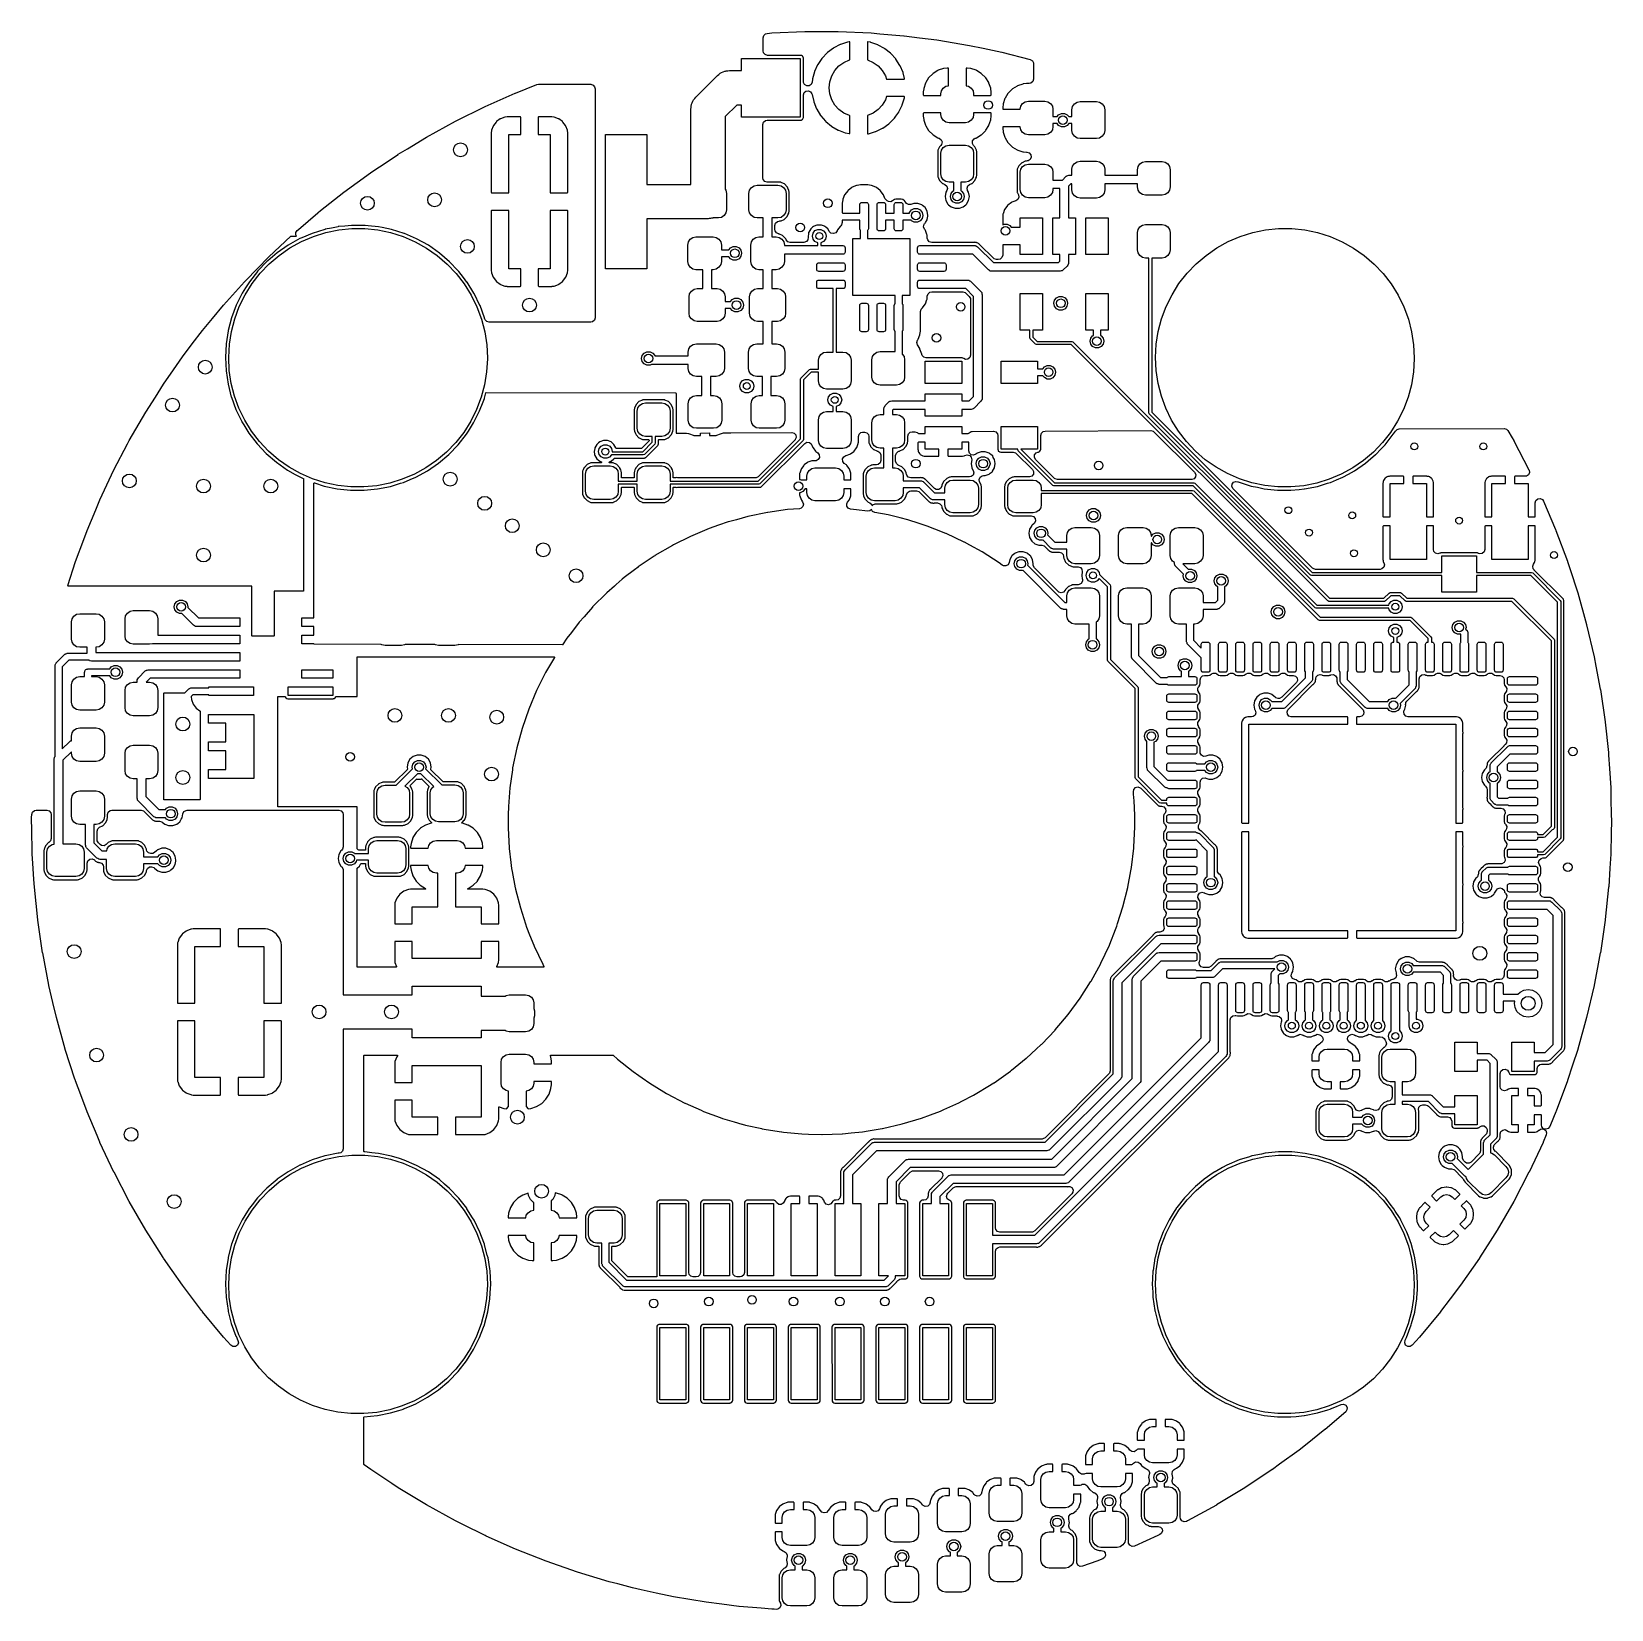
# Model space of a CAD drawing. Extents: x 115.8 to 161.6, y -138.1 to -92.4.
import ezdxf

# ---------------------------------------------------------------- set-up
doc = ezdxf.new("R2010")
doc.units = 0
doc.layers.add('BLACK', color=7, linetype='CONTINUOUS')

msp = doc.modelspace()

# ---------------------------------------------------------------- linework, layer by layer
at = {"layer": 'BLACK', "linetype": 'CONTINUOUS'}
for p, q in [((136.971, -92.5478), (136.991, -92.4797)), ((136.991, -92.4797), (137.045, -92.4333)), ((137.045, -92.4333), (137.086, -92.4225)), ((137.086, -92.4225), (137.224, -92.4109)), ((137.224, -92.4109), (137.23, -92.4105)), ((137.23, -92.4105), (138.183, -92.3706)), ((138.183, -92.3706), (138.188, -92.3705)), ((138.188, -92.3705), (139.142, -92.3705)), ((139.142, -92.3705), (139.147, -92.3706)), ((139.147, -92.3706), (140.1, -92.4105)), ((140.1, -92.4105), (140.105, -92.4109)), ((140.105, -92.4109), (140.354, -92.4317)), ((140.354, -92.4317), (141.056, -92.4907)), ((141.056, -92.4907), (141.061, -92.4912)), ((141.061, -92.4912), (141.509, -92.5478)), ((136.97, -92.9333), (136.971, -92.5478)), ((136.982, -92.9858), (136.97, -92.9333)), ((139.01, -92.85), (138.839, -92.9779)), ((139.018, -92.8445), (139.01, -92.85)), ((139.207, -92.7462), (139.018, -92.8445)), ((139.217, -92.7422), (139.207, -92.7462)), ((139.419, -92.6761), (139.217, -92.7422)), ((139.429, -92.6737), (139.419, -92.6761)), ((139.468, -92.6678), (139.429, -92.6737)), ((139.482, -92.6698), (139.468, -92.6678)), ((139.486, -92.6831), (139.482, -92.6698)), ((139.486, -93.1898), (139.486, -92.6831)), ((139.999, -92.6704), (139.994, -92.685)), ((139.994, -92.685), (139.994, -93.1898)), ((140.012, -92.669), (139.999, -92.6704)), ((140.083, -92.6816), (140.012, -92.669)), ((140.093, -92.6843), (140.083, -92.6816)), ((140.294, -92.7554), (140.093, -92.6843)), ((140.303, -92.7596), (140.294, -92.7554)), ((140.49, -92.8625), (140.303, -92.7596)), ((140.498, -92.8682), (140.49, -92.8625)), ((140.665, -93.0002), (140.498, -92.8682)), ((141.509, -92.5478), (142.008, -92.6108)), ((142.008, -92.6108), (142.013, -92.6116)), ((142.013, -92.6116), (142.953, -92.7706)), ((142.953, -92.7706), (142.958, -92.7716)), ((142.958, -92.7716), (143.354, -92.8557)), ((143.354, -92.8557), (143.892, -92.97)), ((136.35, -93.5), (136.35, -93.15)), ((136.35, -93.15), (138.05, -93.15)), ((137.028, -93.0395), (136.982, -92.9858)), ((137.096, -93.0595), (137.028, -93.0395)), ((138.045, -93.0595), (137.096, -93.0595)), ((138.059, -93.0595), (138.045, -93.0595)), ((138.05, -93.15), (138.05, -94.85)), ((138.085, -93.0648), (138.059, -93.0595)), ((138.115, -93.0848), (138.085, -93.0648)), ((138.122, -93.0951), (138.115, -93.0848)), ((138.125, -93.0996), (138.122, -93.0951)), ((138.135, -93.1147), (138.125, -93.0996)), ((138.14, -93.1411), (138.135, -93.1147)), ((138.14, -93.822), (138.14, -93.1411)), ((138.553, -93.3316), (138.463, -93.5248)), ((138.558, -93.3226), (138.553, -93.3316)), ((138.678, -93.1467), (138.558, -93.3226)), ((138.685, -93.1387), (138.678, -93.1467)), ((138.832, -92.9847), (138.685, -93.1387)), ((138.839, -92.9779), (138.832, -92.9847)), ((139.052, -93.5004), (139.171, -93.3683)), ((139.171, -93.3683), (139.315, -93.2639)), ((139.315, -93.2639), (139.477, -93.1916)), ((139.477, -93.1916), (139.486, -93.1898)), ((139.994, -93.1898), (140.003, -93.1916)), ((140.003, -93.1916), (140.165, -93.2639)), ((140.165, -93.2639), (140.309, -93.3683)), ((140.309, -93.3683), (140.428, -93.5004)), ((140.673, -93.0072), (140.665, -93.0002)), ((140.816, -93.1648), (140.673, -93.0072)), ((140.822, -93.1729), (140.816, -93.1648)), ((140.938, -93.3517), (140.822, -93.1729)), ((140.943, -93.3608), (140.938, -93.3517)), ((141.028, -93.5561), (140.943, -93.3608)), ((143.892, -92.97), (143.897, -92.9712)), ((143.897, -92.9712), (144.716, -93.1815)), ((144.716, -93.1815), (144.777, -93.2179)), ((144.777, -93.2179), (144.809, -93.2814)), ((144.809, -93.2814), (144.811, -93.3033)), ((144.811, -93.3033), (144.812, -93.7532)), ((135.021, -94.2714), (135.646, -93.6464)), ((135.646, -93.6464), (135.651, -93.6422)), ((135.651, -93.6422), (135.692, -93.6121)), ((135.692, -93.6121), (135.731, -93.5788)), ((135.731, -93.5788), (135.749, -93.5704)), ((135.749, -93.5704), (135.765, -93.5585)), ((135.765, -93.5585), (135.813, -93.5412)), ((135.813, -93.5412), (135.86, -93.5201)), ((135.86, -93.5201), (135.88, -93.5172)), ((135.88, -93.5172), (135.899, -93.5104)), ((135.899, -93.5104), (135.95, -93.5072)), ((135.95, -93.5072), (136, -93.5)), ((136, -93.5), (136.35, -93.5)), ((138.143, -93.8445), (138.14, -93.822)), ((138.174, -93.9079), (138.143, -93.8445)), ((138.392, -93.8354), (138.365, -93.901)), ((138.401, -93.7498), (138.392, -93.8354)), ((138.403, -93.7397), (138.401, -93.7498)), ((138.46, -93.5345), (138.403, -93.7397)), ((138.463, -93.5248), (138.46, -93.5345)), ((138.89, -94), (138.909, -93.8233)), ((138.909, -93.8233), (138.963, -93.6543)), ((138.963, -93.6543), (139.052, -93.5004)), ((140.428, -93.5004), (140.517, -93.6543)), ((140.517, -93.6543), (140.546, -93.746)), ((140.546, -93.746), (141.058, -93.746)), ((141.031, -93.5659), (141.028, -93.5561)), ((141.073, -93.7329), (141.031, -93.5659)), ((141.058, -93.746), (141.072, -93.742)), ((141.072, -93.742), (141.073, -93.7329)), ((141.68, -93.8647), (141.63, -94.0163)), ((141.686, -93.8516), (141.68, -93.8647)), ((141.77, -93.716), (141.686, -93.8516)), ((141.779, -93.7046), (141.77, -93.716)), ((141.891, -93.592), (141.779, -93.7046)), ((141.903, -93.5829), (141.891, -93.592)), ((142.038, -93.4992), (141.903, -93.5829)), ((142.051, -93.493), (142.038, -93.4992)), ((142.202, -93.4425), (142.051, -93.493)), ((142.216, -93.4396), (142.202, -93.4425)), ((142.31, -93.4298), (142.216, -93.4396)), ((142.316, -93.4295), (142.31, -93.4298)), ((142.332, -93.4295), (142.316, -93.4295)), ((142.34, -93.4312), (142.332, -93.4295)), ((142.342, -93.4324), (142.34, -93.4312)), ((142.346, -93.4476), (142.342, -93.4324)), ((142.346, -93.9408), (142.346, -93.4476)), ((142.856, -93.4354), (142.854, -93.443)), ((142.854, -93.443), (142.854, -93.9408)), ((142.857, -93.434), (142.856, -93.4354)), ((142.872, -93.4295), (142.857, -93.434)), ((142.884, -93.4295), (142.872, -93.4295)), ((142.89, -93.4298), (142.884, -93.4295)), ((142.983, -93.4393), (142.89, -93.4298)), ((142.996, -93.4422), (142.983, -93.4393)), ((143.148, -93.4924), (142.996, -93.4422)), ((143.161, -93.4986), (143.148, -93.4924)), ((143.296, -93.5821), (143.161, -93.4986)), ((143.308, -93.5911), (143.296, -93.5821)), ((143.421, -93.7036), (143.308, -93.5911)), ((143.43, -93.715), (143.421, -93.7036)), ((143.513, -93.8504), (143.43, -93.715)), ((143.52, -93.8635), (143.513, -93.8504)), ((143.57, -94.015), (143.52, -93.8635)), ((144.61, -93.8798), (144.516, -93.8896)), ((144.616, -93.8795), (144.61, -93.8798)), ((144.686, -93.8795), (144.616, -93.8795)), ((144.738, -93.868), (144.686, -93.8795)), ((144.792, -93.8214), (144.738, -93.868)), ((144.812, -93.7532), (144.792, -93.8214)), ((128.917, -94.5438), (129.789, -94.1558)), ((129.789, -94.1558), (129.794, -94.1538)), ((129.794, -94.1538), (130.412, -93.9088)), ((130.412, -93.9088), (130.459, -93.9)), ((130.459, -93.9), (131.974, -93.9)), ((131.974, -93.9), (132.042, -93.92)), ((132.042, -93.92), (132.089, -93.9737)), ((132.089, -93.9737), (132.1, -94.026)), ((132.1, -94.026), (132.1, -100.674)), ((134.957, -94.3505), (134.991, -94.3123)), ((134.991, -94.3123), (135.021, -94.2714)), ((138.141, -94.2089), (138.161, -94.1408)), ((138.141, -94.8589), (138.141, -94.2089)), ((138.161, -94.1408), (138.214, -94.0943)), ((138.235, -93.9441), (138.174, -93.9079)), ((138.214, -94.0943), (138.284, -94.0842)), ((138.306, -93.9415), (138.235, -93.9441)), ((138.284, -94.0842), (138.349, -94.1137)), ((138.365, -93.901), (138.306, -93.9415)), ((138.349, -94.1137), (138.387, -94.1734)), ((138.387, -94.1734), (138.391, -94.1913)), ((138.391, -94.1913), (138.392, -94.1947)), ((138.392, -94.1947), (138.439, -94.4024)), ((138.909, -94.1767), (138.89, -94)), ((138.963, -94.3457), (138.909, -94.1767)), ((140.546, -94.254), (140.517, -94.3457)), ((141.059, -94.254), (140.546, -94.254)), ((141.008, -94.4967), (141.07, -94.2929)), ((141.072, -94.2578), (141.059, -94.254)), ((141.07, -94.2929), (141.073, -94.2828)), ((141.074, -94.272), (141.072, -94.2578)), ((141.073, -94.2828), (141.074, -94.272)), ((141.627, -94.0296), (141.617, -94.1223)), ((141.617, -94.1223), (141.617, -94.1287)), ((141.617, -94.1287), (141.617, -94.2029)), ((141.617, -94.2029), (141.621, -94.2181)), ((141.621, -94.2181), (141.623, -94.2193)), ((141.623, -94.2193), (141.631, -94.221)), ((141.63, -94.0163), (141.627, -94.0296)), ((141.631, -94.221), (142.125, -94.221)), ((142.125, -94.175), (142.143, -94.0841)), ((142.125, -94.221), (142.125, -94.175)), ((142.143, -94.0841), (142.195, -94.0071)), ((142.195, -94.0071), (142.272, -93.9556)), ((142.272, -93.9556), (142.346, -93.9408)), ((142.854, -93.9408), (142.928, -93.9556)), ((142.928, -93.9556), (143.005, -94.0071)), ((143.005, -94.0071), (143.057, -94.0841)), ((143.057, -94.0841), (143.075, -94.175)), ((143.075, -94.175), (143.075, -94.221)), ((143.075, -94.221), (143.565, -94.221)), ((143.565, -94.221), (143.58, -94.2165)), ((143.573, -94.0284), (143.57, -94.015)), ((143.583, -94.1222), (143.573, -94.0284)), ((143.58, -94.2165), (143.581, -94.2151)), ((143.581, -94.2151), (143.583, -94.2075)), ((143.583, -94.1287), (143.583, -94.1222)), ((143.583, -94.2075), (143.583, -94.1287)), ((143.98, -94.3147), (143.93, -94.4663)), ((143.986, -94.3016), (143.98, -94.3147)), ((144.07, -94.166), (143.986, -94.3016)), ((144.079, -94.1546), (144.07, -94.166)), ((144.191, -94.042), (144.079, -94.1546)), ((144.203, -94.0329), (144.191, -94.042)), ((144.338, -93.9492), (144.203, -94.0329)), ((144.351, -93.943), (144.338, -93.9492)), ((144.502, -93.8925), (144.351, -93.943)), ((144.516, -93.8896), (144.502, -93.8925)), ((128.058, -94.9702), (128.912, -94.5461)), ((128.912, -94.5461), (128.917, -94.5438)), ((134.875, -94.6189), (134.883, -94.5685)), ((134.875, -94.625), (134.875, -94.6189)), ((134.875, -96.8), (134.875, -94.625)), ((134.883, -94.5685), (134.887, -94.5176)), ((134.887, -94.5176), (134.894, -94.4987)), ((134.894, -94.4987), (134.897, -94.4788)), ((134.897, -94.4788), (134.919, -94.4326)), ((134.919, -94.4326), (134.936, -94.3849)), ((134.936, -94.3849), (134.949, -94.3687)), ((134.949, -94.3687), (134.957, -94.3505)), ((136.207, -94.5), (135.875, -94.8321)), ((136.35, -94.5), (136.207, -94.5)), ((136.35, -94.85), (136.35, -94.5)), ((138.439, -94.4024), (138.442, -94.4123)), ((138.442, -94.4123), (138.522, -94.6096)), ((138.522, -94.6096), (138.526, -94.6188)), ((138.526, -94.6188), (138.638, -94.8004)), ((138.638, -94.8004), (138.644, -94.8087)), ((139.052, -94.4996), (138.963, -94.3457)), ((139.171, -94.6317), (139.052, -94.4996)), ((139.315, -94.7361), (139.171, -94.6317)), ((139.477, -94.8084), (139.315, -94.7361)), ((140.165, -94.7361), (140.003, -94.8084)), ((140.309, -94.6317), (140.165, -94.7361)), ((140.428, -94.4996), (140.309, -94.6317)), ((140.517, -94.3457), (140.428, -94.4996)), ((140.822, -94.8213), (140.905, -94.706)), ((140.905, -94.706), (140.91, -94.6972)), ((140.91, -94.6972), (141.005, -94.5063)), ((141.005, -94.5063), (141.008, -94.4967)), ((141.619, -94.7349), (141.617, -94.7425)), ((141.617, -94.7425), (141.617, -94.8213)), ((141.62, -94.7335), (141.619, -94.7349)), ((141.635, -94.729), (141.62, -94.7335)), ((142.125, -94.729), (141.635, -94.729)), ((142.125, -94.775), (142.125, -94.729)), ((142.143, -94.8659), (142.125, -94.775)), ((143.075, -94.775), (143.057, -94.8659)), ((143.569, -94.729), (143.075, -94.729)), ((143.075, -94.729), (143.075, -94.775)), ((143.577, -94.7307), (143.569, -94.729)), ((143.579, -94.7319), (143.577, -94.7307)), ((143.583, -94.7471), (143.579, -94.7319)), ((143.583, -94.8213), (143.583, -94.7471)), ((143.927, -94.4796), (143.917, -94.5723)), ((143.917, -94.5723), (143.917, -94.5787)), ((143.917, -94.5787), (143.917, -94.6029)), ((143.917, -94.6029), (143.921, -94.6181)), ((143.921, -94.6181), (143.923, -94.6193)), ((143.923, -94.6193), (143.931, -94.621)), ((143.93, -94.4663), (143.927, -94.4796)), ((143.931, -94.621), (144.426, -94.621)), ((144.426, -94.621), (144.443, -94.5341)), ((144.443, -94.5341), (144.495, -94.4571)), ((144.495, -94.4571), (144.572, -94.4056)), ((144.572, -94.4056), (144.662, -94.3875)), ((144.662, -94.3875), (145.137, -94.3875)), ((145.137, -94.3875), (145.228, -94.4056)), ((145.228, -94.4056), (145.305, -94.4571)), ((145.305, -94.4571), (145.357, -94.5341)), ((145.357, -94.5341), (145.375, -94.625)), ((145.375, -94.625), (145.375, -94.8375)), ((145.493, -94.8375), (145.538, -94.781)), ((145.538, -94.781), (145.618, -94.7425)), ((145.618, -94.7425), (145.707, -94.7425)), ((145.707, -94.7425), (145.787, -94.7812)), ((145.787, -94.7812), (145.832, -94.8375)), ((145.925, -94.6375), (145.943, -94.5466)), ((145.925, -94.8375), (145.925, -94.6375)), ((145.943, -94.5466), (145.995, -94.4696)), ((145.995, -94.4696), (146.072, -94.4181)), ((146.072, -94.4181), (146.162, -94.4)), ((146.162, -94.4), (146.637, -94.4)), ((146.637, -94.4), (146.728, -94.4181)), ((146.728, -94.4181), (146.805, -94.4696)), ((146.805, -94.4696), (146.857, -94.5466)), ((146.857, -94.5466), (146.875, -94.6375)), ((146.875, -94.6375), (146.875, -95.2375)), ((127.218, -95.4322), (128.053, -94.9726)), ((128.053, -94.9726), (128.058, -94.9702)), ((129.098, -95.2476), (129.092, -95.2985)), ((129.102, -95.2324), (129.098, -95.2476)), ((129.147, -95.1119), (129.102, -95.2324)), ((129.155, -95.0964), (129.147, -95.1119)), ((129.232, -94.9943), (129.155, -95.0964)), ((129.244, -94.9817), (129.232, -94.9943)), ((129.346, -94.9052), (129.244, -94.9817)), ((129.362, -94.8967), (129.346, -94.9052)), ((129.482, -94.8515), (129.362, -94.8967)), ((129.498, -94.8479), (129.482, -94.8515)), ((129.549, -94.8424), (129.498, -94.8479)), ((129.555, -94.842), (129.549, -94.8424)), ((129.932, -94.842), (129.555, -94.842)), ((129.94, -94.8437), (129.932, -94.842)), ((129.942, -94.8449), (129.94, -94.8437)), ((129.946, -94.8601), (129.942, -94.8449)), ((129.946, -95.35), (129.946, -94.8601)), ((130.456, -94.8479), (130.454, -94.8555)), ((130.454, -94.8555), (130.454, -95.35)), ((130.457, -94.8465), (130.456, -94.8479)), ((130.472, -94.842), (130.457, -94.8465)), ((130.845, -94.842), (130.472, -94.842)), ((130.851, -94.8424), (130.845, -94.842)), ((130.902, -94.8479), (130.851, -94.8424)), ((130.918, -94.8515), (130.902, -94.8479)), ((131.038, -94.8967), (130.918, -94.8515)), ((131.054, -94.9052), (131.038, -94.8967)), ((131.156, -94.9817), (131.054, -94.9052)), ((131.168, -94.9943), (131.156, -94.9817)), ((131.245, -95.0964), (131.168, -94.9943)), ((131.253, -95.1119), (131.245, -95.0964)), ((131.298, -95.2324), (131.253, -95.1119)), ((131.302, -95.2476), (131.298, -95.2324)), ((131.308, -95.2985), (131.302, -95.2476)), ((135.875, -94.8321), (135.875, -96.9425)), ((138.05, -94.85), (136.35, -94.85)), ((136.963, -96.6083), (136.966, -95.0663)), ((136.966, -95.0663), (136.986, -94.9982)), ((136.986, -94.9982), (137.04, -94.9518)), ((137.04, -94.9518), (137.092, -94.9405)), ((137.092, -94.9405), (138.045, -94.9405)), ((138.045, -94.9405), (138.059, -94.9405)), ((138.059, -94.9405), (138.065, -94.9393)), ((138.065, -94.9393), (138.073, -94.9377)), ((138.065, -94.9393), (138.065, -94.9393)), ((138.073, -94.9377), (138.085, -94.9352)), ((138.073, -94.9377), (138.073, -94.9377)), ((138.085, -94.9352), (138.096, -94.9284)), ((138.096, -94.9284), (138.105, -94.9221)), ((138.096, -94.9284), (138.096, -94.9284)), ((138.105, -94.9221), (138.115, -94.9152)), ((138.115, -94.9152), (138.135, -94.8853)), ((138.135, -94.8853), (138.141, -94.8589)), ((138.644, -94.8087), (138.783, -94.9697)), ((138.783, -94.9697), (138.791, -94.9769)), ((138.791, -94.9769), (138.954, -95.1129)), ((138.954, -95.1129), (138.963, -95.1188)), ((138.963, -95.1188), (139.147, -95.2263)), ((139.147, -95.2263), (139.156, -95.2307)), ((139.156, -95.2307), (139.355, -95.3067)), ((139.486, -94.8102), (139.477, -94.8084)), ((139.486, -95.3191), (139.486, -94.8102)), ((140.003, -94.8084), (139.994, -94.8102)), ((139.994, -94.8102), (139.994, -95.3185)), ((140.242, -95.2664), (140.433, -95.1727)), ((140.433, -95.1727), (140.442, -95.1675)), ((140.442, -95.1675), (140.615, -95.0438)), ((140.615, -95.0438), (140.623, -95.0371)), ((140.623, -95.0371), (140.774, -94.8868)), ((140.774, -94.8868), (140.781, -94.879)), ((140.781, -94.879), (140.822, -94.8213)), ((141.617, -94.8213), (141.617, -94.8278)), ((141.617, -94.8278), (141.627, -94.9216)), ((141.627, -94.9216), (141.63, -94.935)), ((141.63, -94.935), (141.68, -95.0865)), ((141.68, -95.0865), (141.687, -95.0996)), ((141.687, -95.0996), (141.77, -95.235)), ((141.77, -95.235), (141.779, -95.2464)), ((141.779, -95.2464), (141.892, -95.3589)), ((142.195, -94.9429), (142.143, -94.8659)), ((142.272, -94.9944), (142.195, -94.9429)), ((142.362, -95.0125), (142.272, -94.9944)), ((142.838, -95.0125), (142.362, -95.0125)), ((142.928, -94.9944), (142.838, -95.0125)), ((143.005, -94.9429), (142.928, -94.9944)), ((143.057, -94.8659), (143.005, -94.9429)), ((143.309, -95.358), (143.421, -95.2454)), ((143.421, -95.2454), (143.43, -95.234)), ((143.43, -95.234), (143.514, -95.0984)), ((143.514, -95.0984), (143.52, -95.0853)), ((143.52, -95.0853), (143.57, -94.9337)), ((143.57, -94.9337), (143.573, -94.9204)), ((143.573, -94.9204), (143.583, -94.8277)), ((143.583, -94.8277), (143.583, -94.8213)), ((143.919, -95.1349), (143.917, -95.1425)), ((143.917, -95.1425), (143.917, -95.1713)), ((143.917, -95.1713), (143.917, -95.1778)), ((143.917, -95.1778), (143.927, -95.2716)), ((143.92, -95.1335), (143.919, -95.1349)), ((143.935, -95.129), (143.92, -95.1335)), ((144.426, -95.129), (143.935, -95.129)), ((144.443, -95.2159), (144.426, -95.129)), ((144.495, -95.2929), (144.443, -95.2159)), ((145.357, -95.2159), (145.305, -95.2929)), ((145.375, -95.125), (145.357, -95.2159)), ((145.375, -94.8375), (145.493, -94.8375)), ((145.493, -95.0375), (145.375, -95.0375)), ((145.375, -95.0375), (145.375, -95.125)), ((145.537, -95.0936), (145.493, -95.0375)), ((145.618, -95.1324), (145.537, -95.0936)), ((145.706, -95.1326), (145.618, -95.1324)), ((145.787, -95.0942), (145.706, -95.1326)), ((145.832, -95.0375), (145.787, -95.0942)), ((145.832, -94.8375), (145.925, -94.8375)), ((145.925, -95.0375), (145.832, -95.0375)), ((145.925, -95.2375), (145.925, -95.0375)), ((145.943, -95.3284), (145.925, -95.2375)), ((146.875, -95.2375), (146.857, -95.3284)), ((126.665, -95.7669), (127.213, -95.4348)), ((127.213, -95.4348), (127.218, -95.4322)), ((129.092, -95.2985), (129.092, -95.3053)), ((129.092, -95.3053), (129.092, -97.0279)), ((129.6, -97.046), (129.6, -95.35)), ((129.6, -95.35), (129.946, -95.35)), ((130.454, -95.35), (130.8, -95.35)), ((130.8, -95.35), (130.8, -97.046)), ((131.308, -95.3053), (131.308, -95.2985)), ((131.308, -97.0325), (131.308, -95.3053)), ((132.4, -99.25), (132.4, -95.35)), ((132.4, -95.35), (133.6, -95.35)), ((133.6, -95.35), (133.6, -96.8)), ((139.355, -95.3067), (139.365, -95.3096)), ((139.365, -95.3096), (139.468, -95.3306)), ((139.468, -95.3306), (139.482, -95.3294)), ((139.482, -95.3294), (139.486, -95.3191)), ((139.994, -95.3185), (139.998, -95.3324)), ((139.998, -95.3324), (140.011, -95.3344)), ((140.011, -95.3344), (140.018, -95.3335)), ((140.018, -95.3335), (140.028, -95.3314)), ((140.028, -95.3314), (140.232, -95.2702)), ((140.232, -95.2702), (140.242, -95.2664)), ((141.892, -95.3589), (141.904, -95.3679)), ((141.904, -95.3679), (142.039, -95.4514)), ((142.039, -95.4514), (142.052, -95.4576)), ((142.09, -95.709), (142.041, -95.8138)), ((142.052, -95.4576), (142.075, -95.4652)), ((142.075, -95.4652), (142.134, -95.5056)), ((142.125, -95.6739), (142.09, -95.709)), ((142.148, -95.6411), (142.125, -95.6739)), ((142.134, -95.5056), (142.161, -95.5712)), ((142.161, -95.5712), (142.148, -95.6411)), ((142.195, -95.7321), (142.272, -95.6806)), ((142.272, -95.6806), (142.362, -95.6625)), ((142.362, -95.6625), (142.838, -95.6625)), ((142.838, -95.6625), (142.928, -95.6806)), ((142.928, -95.6806), (143.005, -95.7321)), ((143.041, -95.6115), (143.046, -95.5407)), ((143.075, -95.6738), (143.041, -95.6115)), ((143.046, -95.5407), (143.089, -95.4839)), ((143.11, -95.709), (143.075, -95.6738)), ((143.089, -95.4839), (143.124, -95.4652)), ((143.159, -95.8138), (143.11, -95.709)), ((143.124, -95.4652), (143.149, -95.457)), ((143.149, -95.457), (143.162, -95.4508)), ((143.162, -95.4508), (143.297, -95.3671)), ((143.297, -95.3671), (143.309, -95.358)), ((143.927, -95.2716), (143.93, -95.285)), ((143.93, -95.285), (143.98, -95.4365)), ((143.98, -95.4365), (143.987, -95.4496)), ((143.987, -95.4496), (144.07, -95.585)), ((144.07, -95.585), (144.079, -95.5964)), ((144.079, -95.5964), (144.192, -95.7089)), ((144.192, -95.7089), (144.204, -95.7179)), ((144.572, -95.3444), (144.495, -95.2929)), ((144.662, -95.3625), (144.572, -95.3444)), ((145.137, -95.3625), (144.662, -95.3625)), ((145.228, -95.3444), (145.137, -95.3625)), ((145.305, -95.2929), (145.228, -95.3444)), ((145.995, -95.4054), (145.943, -95.3284)), ((146.072, -95.4569), (145.995, -95.4054)), ((146.162, -95.475), (146.072, -95.4569)), ((146.637, -95.475), (146.162, -95.475)), ((146.728, -95.4569), (146.637, -95.475)), ((146.805, -95.4054), (146.728, -95.4569)), ((146.857, -95.3284), (146.805, -95.4054)), ((125.85, -96.292), (126.393, -95.9317)), ((126.393, -95.9317), (126.397, -95.9289)), ((126.397, -95.9289), (126.665, -95.7669)), ((142.041, -95.8138), (142.034, -95.8616)), ((142.034, -95.8616), (142.034, -96.5384)), ((142.125, -95.9), (142.143, -95.8091)), ((142.125, -96.5), (142.125, -95.9)), ((142.143, -95.8091), (142.195, -95.7321)), ((143.005, -95.7321), (143.057, -95.8091)), ((143.057, -95.8091), (143.075, -95.9)), ((143.075, -95.9), (143.075, -96.5)), ((143.165, -95.8616), (143.159, -95.8138)), ((143.165, -96.5384), (143.165, -95.8616)), ((144.204, -95.7179), (144.339, -95.8014)), ((144.339, -95.8014), (144.352, -95.8076)), ((144.352, -95.8076), (144.504, -95.8578)), ((144.481, -96.1725), (144.471, -96.1772)), ((144.568, -96.1324), (144.481, -96.1725)), ((144.504, -95.8578), (144.517, -95.8607)), ((144.517, -95.8607), (144.61, -95.8702)), ((144.576, -96.1283), (144.568, -96.1324)), ((144.568, -96.1324), (144.568, -96.1324)), ((144.586, -96.127), (144.576, -96.1283)), ((144.601, -96.125), (144.586, -96.127)), ((144.586, -96.127), (144.586, -96.127)), ((144.624, -96.122), (144.601, -96.125)), ((144.61, -95.8702), (144.616, -95.8705)), ((144.616, -95.8705), (144.616, -95.8705)), ((144.616, -95.8705), (144.616, -95.8705)), ((144.616, -95.8705), (144.619, -95.8707)), ((144.619, -95.8707), (144.619, -95.8714)), ((144.619, -95.8714), (144.685, -95.8905)), ((144.626, -96.122), (144.624, -96.122)), ((144.652, -96.1174), (144.626, -96.122)), ((144.712, -96.079), (144.652, -96.1174)), ((144.685, -95.8905), (144.731, -95.9442)), ((144.741, -96.0144), (144.712, -96.079)), ((144.731, -95.9442), (144.741, -96.0144)), ((145.995, -96.1946), (146.072, -96.1431)), ((146.072, -96.1431), (146.162, -96.125)), ((146.162, -96.125), (146.637, -96.125)), ((146.637, -96.125), (146.728, -96.1431)), ((146.728, -96.1431), (146.805, -96.1946)), ((147.895, -96.2071), (147.972, -96.1556)), ((147.972, -96.1556), (148.062, -96.1375)), ((148.062, -96.1375), (148.537, -96.1375)), ((148.537, -96.1375), (148.628, -96.1556)), ((148.628, -96.1556), (148.705, -96.2071)), ((124.822, -97.0233), (125.594, -96.4626)), ((125.594, -96.4626), (125.598, -96.4596)), ((125.598, -96.4596), (125.85, -96.292)), ((136.975, -96.6608), (136.963, -96.6083)), ((142.034, -96.5384), (142.041, -96.5862)), ((142.041, -96.5862), (142.045, -96.5949)), ((142.045, -96.5949), (142.045, -96.5949)), ((142.045, -96.5949), (142.057, -96.6218)), ((142.057, -96.6218), (142.09, -96.691)), ((142.143, -96.5909), (142.125, -96.5)), ((142.195, -96.6679), (142.143, -96.5909)), ((143.057, -96.5909), (143.005, -96.6679)), ((143.075, -96.5), (143.057, -96.5909)), ((143.11, -96.691), (143.143, -96.6218)), ((143.143, -96.6218), (143.155, -96.5949)), ((143.155, -96.5949), (143.159, -96.5862)), ((143.155, -96.5949), (143.155, -96.5949)), ((143.159, -96.5862), (143.165, -96.5384)), ((144.341, -96.3638), (144.334, -96.4116)), ((144.334, -96.4116), (144.334, -96.9884)), ((144.39, -96.259), (144.341, -96.3638)), ((144.471, -96.1772), (144.39, -96.259)), ((144.425, -96.45), (144.443, -96.3591)), ((144.425, -96.95), (144.425, -96.45)), ((144.443, -96.3591), (144.495, -96.2821)), ((144.495, -96.2821), (144.572, -96.2306)), ((144.572, -96.2306), (144.662, -96.2125)), ((144.662, -96.2125), (145.137, -96.2125)), ((145.137, -96.2125), (145.228, -96.2306)), ((145.228, -96.2306), (145.305, -96.2821)), ((145.305, -96.2821), (145.357, -96.3591)), ((145.357, -96.3591), (145.375, -96.45)), ((145.375, -96.45), (145.375, -96.675)), ((145.648, -96.675), (145.749, -96.5741)), ((145.749, -96.5741), (145.767, -96.5608)), ((145.767, -96.5608), (145.77, -96.5573)), ((145.77, -96.5573), (145.773, -96.5565)), ((145.773, -96.5565), (145.778, -96.5526)), ((145.778, -96.5526), (145.808, -96.5462)), ((145.808, -96.5462), (145.838, -96.5375)), ((145.838, -96.5375), (145.925, -96.5375)), ((145.925, -96.3625), (145.943, -96.2716)), ((145.925, -96.5375), (145.925, -96.3625)), ((145.943, -96.2716), (145.995, -96.1946)), ((146.805, -96.1946), (146.857, -96.2716)), ((146.857, -96.2716), (146.875, -96.3625)), ((146.875, -96.3625), (146.875, -96.5375)), ((146.875, -96.5375), (147.825, -96.5375)), ((147.825, -96.375), (147.843, -96.2841)), ((147.825, -96.5375), (147.825, -96.375)), ((147.843, -96.2841), (147.895, -96.2071)), ((148.705, -96.2071), (148.757, -96.2841)), ((148.757, -96.2841), (148.775, -96.375)), ((148.775, -96.375), (148.775, -96.875)), ((124.145, -97.5599), (124.816, -97.0279)), ((124.816, -97.0279), (124.818, -97.0265)), ((124.818, -97.0265), (124.822, -97.0233)), ((129.092, -97.0279), (129.096, -97.0431)), ((129.096, -97.0431), (129.098, -97.0443)), ((129.098, -97.0443), (129.106, -97.046)), ((129.106, -97.046), (129.6, -97.046)), ((130.8, -97.046), (131.29, -97.046)), ((131.29, -97.046), (131.305, -97.0415)), ((131.305, -97.0415), (131.306, -97.0401)), ((131.306, -97.0401), (131.308, -97.0325)), ((133.6, -96.8), (134.875, -96.8)), ((135.875, -96.9425), (135.894, -96.9716)), ((135.894, -96.9716), (135.912, -97.0625)), ((135.912, -97.0625), (135.912, -97.5375)), ((136.562, -97.0625), (136.581, -96.9716)), ((136.562, -97.5375), (136.562, -97.0625)), ((136.581, -96.9716), (136.632, -96.8946)), ((136.632, -96.8946), (136.709, -96.8431)), ((136.709, -96.8431), (136.8, -96.825)), ((136.8, -96.825), (137.4, -96.825)), ((137.021, -96.7145), (136.975, -96.6608)), ((137.089, -96.7345), (137.021, -96.7145)), ((137.438, -96.7345), (137.089, -96.7345)), ((137.4, -96.825), (137.491, -96.8431)), ((137.443, -96.735), (137.438, -96.7345)), ((137.477, -96.7395), (137.443, -96.735)), ((137.443, -96.735), (137.443, -96.735)), ((137.486, -96.7408), (137.477, -96.7395)), ((137.477, -96.7395), (137.477, -96.7395)), ((137.495, -96.7449), (137.486, -96.7408)), ((137.491, -96.8431), (137.568, -96.8946)), ((137.565, -96.7775), (137.495, -96.7449)), ((137.495, -96.7449), (137.495, -96.7449)), ((137.591, -96.7897), (137.565, -96.7775)), ((137.568, -96.8946), (137.619, -96.9716)), ((137.673, -96.8715), (137.591, -96.7897)), ((137.619, -96.9716), (137.637, -97.0625)), ((137.637, -97.0625), (137.637, -97.5375)), ((137.677, -96.8815), (137.673, -96.8715)), ((137.693, -96.9138), (137.677, -96.8815)), ((137.677, -96.8815), (137.677, -96.8815)), ((137.722, -96.9763), (137.693, -96.9138)), ((137.728, -97.0241), (137.722, -96.9763)), ((137.728, -97.5759), (137.728, -97.0241)), ((139.426, -96.9872), (139.344, -97.0932)), ((139.437, -96.9756), (139.426, -96.9872)), ((139.543, -96.8942), (139.437, -96.9756)), ((139.557, -96.886), (139.543, -96.8942)), ((139.681, -96.8348), (139.557, -96.886)), ((139.697, -96.8306), (139.681, -96.8348)), ((139.796, -96.8175), (139.697, -96.8306)), ((139.804, -96.817), (139.796, -96.8175)), ((139.996, -96.817), (139.804, -96.817)), ((140.004, -96.8175), (139.996, -96.817)), ((140.103, -96.8306), (140.004, -96.8175)), ((140.119, -96.8348), (140.103, -96.8306)), ((140.243, -96.886), (140.119, -96.8348)), ((140.257, -96.8942), (140.243, -96.886)), ((140.363, -96.9756), (140.257, -96.8942)), ((140.374, -96.9872), (140.363, -96.9756)), ((140.456, -97.0932), (140.374, -96.9872)), ((142.09, -96.691), (142.171, -96.7728)), ((142.171, -96.7728), (142.181, -96.7775)), ((142.181, -96.7775), (142.181, -96.7775)), ((142.181, -96.7775), (142.242, -96.8056)), ((142.272, -96.7194), (142.195, -96.6679)), ((142.242, -96.8056), (142.295, -96.8525)), ((142.27, -97.03), (142.249, -97.15)), ((142.298, -96.9828), (142.27, -97.03)), ((142.362, -96.7375), (142.272, -96.7194)), ((142.295, -96.8525), (142.314, -96.9208)), ((142.314, -96.9208), (142.298, -96.9828)), ((142.5, -96.7375), (142.362, -96.7375)), ((142.4, -97.1497), (142.42, -97.063)), ((142.42, -97.063), (142.475, -96.9935)), ((142.475, -96.9935), (142.5, -96.9817)), ((142.5, -96.9817), (142.5, -96.7375)), ((142.838, -96.7375), (142.7, -96.7375)), ((142.7, -96.7375), (142.7, -96.9817)), ((142.7, -96.9817), (142.725, -96.9937)), ((142.725, -96.9937), (142.78, -97.0633)), ((142.78, -97.0633), (142.8, -97.15)), ((142.928, -96.7194), (142.838, -96.7375)), ((142.886, -96.9138), (142.909, -96.8467)), ((142.902, -96.9828), (142.886, -96.9138)), ((142.93, -97.03), (142.902, -96.9828)), ((142.909, -96.8467), (142.958, -96.8056)), ((143.005, -96.6679), (142.928, -96.7194)), ((142.951, -97.15), (142.93, -97.03)), ((142.958, -96.8056), (143.019, -96.7775)), ((143.019, -96.7775), (143.029, -96.7728)), ((143.019, -96.7775), (143.019, -96.7775)), ((143.029, -96.7728), (143.11, -96.691)), ((144.334, -96.9884), (144.335, -96.9925)), ((144.335, -96.9925), (144.339, -97.0205)), ((144.339, -97.0205), (144.341, -97.0362)), ((144.341, -97.0362), (144.345, -97.0449)), ((144.345, -97.0449), (144.345, -97.0449)), ((144.345, -97.0449), (144.372, -97.1024)), ((144.443, -97.0409), (144.425, -96.95)), ((144.495, -97.1179), (144.443, -97.0409)), ((145.357, -97.0409), (145.305, -97.1179)), ((145.375, -96.95), (145.357, -97.0409)), ((145.375, -96.675), (145.648, -96.675)), ((145.575, -96.925), (145.375, -96.925)), ((145.375, -96.925), (145.375, -96.95)), ((145.575, -97.77), (145.575, -96.925)), ((145.889, -96.7875), (145.825, -96.8518)), ((145.825, -96.8518), (145.825, -97.77)), ((145.925, -96.7875), (145.889, -96.7875)), ((145.925, -96.9625), (145.925, -96.7875)), ((145.943, -97.0534), (145.925, -96.9625)), ((145.995, -97.1304), (145.943, -97.0534)), ((146.857, -97.0534), (146.805, -97.1304)), ((146.875, -96.9625), (146.857, -97.0534)), ((147.825, -96.7875), (146.875, -96.7875)), ((146.875, -96.7875), (146.875, -96.9625)), ((147.825, -96.875), (147.825, -96.7875)), ((147.843, -96.9659), (147.825, -96.875)), ((147.895, -97.0429), (147.843, -96.9659)), ((147.972, -97.0944), (147.895, -97.0429)), ((148.705, -97.0429), (148.628, -97.0944)), ((148.757, -96.9659), (148.705, -97.0429)), ((148.775, -96.875), (148.757, -96.9659)), ((135.912, -97.5375), (135.894, -97.6284)), ((136.581, -97.6284), (136.562, -97.5375)), ((137.637, -97.5375), (137.619, -97.6284)), ((139.268, -97.346), (139.267, -97.3542)), ((139.267, -97.3542), (139.267, -97.6256)), ((139.281, -97.2468), (139.268, -97.346)), ((139.285, -97.2309), (139.281, -97.2468)), ((139.336, -97.1074), (139.285, -97.2309)), ((139.344, -97.0932), (139.336, -97.1074)), ((139.775, -97.3875), (139.78, -97.3636)), ((139.775, -97.6375), (139.775, -97.3875)), ((139.78, -97.3636), (139.793, -97.3433)), ((139.793, -97.3433), (139.814, -97.3298)), ((139.814, -97.3298), (139.838, -97.325)), ((139.838, -97.325), (139.963, -97.325)), ((139.963, -97.325), (139.986, -97.3298)), ((139.986, -97.3298), (140.007, -97.3433)), ((140.007, -97.3433), (140.02, -97.3636)), ((140.02, -97.3636), (140.025, -97.3875)), ((140.025, -97.3875), (140.025, -98.0875)), ((140.275, -97.3875), (140.28, -97.3636)), ((140.275, -98.0875), (140.275, -97.3875)), ((140.28, -97.3636), (140.293, -97.3433)), ((140.293, -97.3433), (140.314, -97.3298)), ((140.314, -97.3298), (140.338, -97.325)), ((140.338, -97.325), (140.463, -97.325)), ((140.464, -97.1074), (140.456, -97.0932)), ((140.463, -97.325), (140.486, -97.3298)), ((140.505, -97.2063), (140.464, -97.1074)), ((140.486, -97.3298), (140.507, -97.3433)), ((140.551, -97.2629), (140.505, -97.2063)), ((140.507, -97.3433), (140.52, -97.3636)), ((140.52, -97.3636), (140.525, -97.3875)), ((140.525, -97.3875), (140.525, -97.6375)), ((140.573, -97.2772), (140.551, -97.2629)), ((140.606, -97.2977), (140.573, -97.2766)), ((140.573, -97.2766), (140.573, -97.2772)), ((140.677, -97.3027), (140.606, -97.2977)), ((140.726, -97.2757), (140.677, -97.3027)), ((140.727, -97.2772), (140.726, -97.2757)), ((140.778, -97.2434), (140.727, -97.2772)), ((140.775, -97.3875), (140.78, -97.3636)), ((140.775, -97.6375), (140.775, -97.3875)), ((140.822, -97.2345), (140.778, -97.2434)), ((140.78, -97.3636), (140.793, -97.3433)), ((140.793, -97.3433), (140.814, -97.3298)), ((140.814, -97.3298), (140.838, -97.325)), ((140.978, -97.2345), (140.822, -97.2345)), ((140.838, -97.325), (140.963, -97.325)), ((140.963, -97.325), (140.986, -97.3298)), ((141.022, -97.2434), (140.978, -97.2345)), ((140.986, -97.3298), (141.007, -97.3433)), ((141.007, -97.3433), (141.02, -97.3636)), ((141.02, -97.3636), (141.025, -97.3875)), ((141.073, -97.2772), (141.022, -97.2434)), ((141.025, -97.3875), (141.025, -97.6375)), ((141.08, -97.2875), (141.073, -97.2772)), ((141.107, -97.3278), (141.08, -97.2875)), ((141.125, -97.3541), (141.107, -97.3274)), ((141.107, -97.3274), (141.107, -97.3278)), ((141.187, -97.3886), (141.125, -97.3541)), ((141.258, -97.3841), (141.187, -97.3886)), ((141.22, -97.613), (141.275, -97.5435)), ((141.339, -97.3545), (141.258, -97.3841)), ((141.275, -97.5435), (141.356, -97.505)), ((141.461, -97.3545), (141.339, -97.3545)), ((141.356, -97.505), (141.445, -97.505)), ((141.445, -97.505), (141.525, -97.5437)), ((141.575, -97.3962), (141.461, -97.3545)), ((141.525, -97.5437), (141.58, -97.6133)), ((141.584, -97.4033), (141.575, -97.3962)), ((141.593, -97.4106), (141.584, -97.4033)), ((141.669, -97.4745), (141.593, -97.4106)), ((141.73, -97.58), (141.669, -97.4745)), ((142.249, -97.15), (142.27, -97.27)), ((142.27, -97.27), (142.331, -97.3755)), ((142.331, -97.3755), (142.34, -97.3826)), ((142.34, -97.3826), (142.34, -97.3826)), ((142.34, -97.3826), (142.351, -97.3924)), ((142.351, -97.3924), (142.425, -97.4538)), ((142.42, -97.2364), (142.4, -97.1497)), ((142.475, -97.3061), (142.42, -97.2364)), ((142.425, -97.4538), (142.539, -97.4955)), ((142.555, -97.3449), (142.475, -97.3061)), ((142.539, -97.4955), (142.661, -97.4955)), ((142.644, -97.3451), (142.555, -97.3449)), ((142.724, -97.3067), (142.644, -97.3451)), ((142.661, -97.4955), (142.775, -97.4538)), ((142.78, -97.2374), (142.724, -97.3067)), ((142.775, -97.4538), (142.849, -97.3924)), ((142.8, -97.1507), (142.78, -97.2374)), ((142.8, -97.15), (142.8, -97.1507)), ((142.849, -97.3924), (142.86, -97.3826)), ((142.86, -97.3826), (142.869, -97.3755)), ((142.86, -97.3826), (142.86, -97.3826)), ((142.869, -97.3755), (142.93, -97.27)), ((142.93, -97.27), (142.951, -97.15)), ((143.972, -97.5319), (143.927, -97.6524)), ((143.98, -97.5164), (143.972, -97.5319)), ((144.057, -97.4143), (143.98, -97.5164)), ((144.069, -97.4017), (144.057, -97.4143)), ((144.171, -97.3252), (144.069, -97.4017)), ((144.187, -97.3167), (144.171, -97.3252)), ((144.302, -97.2737), (144.187, -97.3167)), ((144.353, -97.2374), (144.302, -97.2737)), ((144.382, -97.1726), (144.353, -97.2374)), ((144.372, -97.1024), (144.382, -97.1726)), ((144.572, -97.1694), (144.495, -97.1179)), ((144.662, -97.1875), (144.572, -97.1694)), ((145.137, -97.1875), (144.662, -97.1875)), ((145.228, -97.1694), (145.137, -97.1875)), ((145.305, -97.1179), (145.228, -97.1694)), ((146.072, -97.1819), (145.995, -97.1304)), ((146.162, -97.2), (146.072, -97.1819)), ((146.637, -97.2), (146.162, -97.2)), ((146.728, -97.1819), (146.637, -97.2)), ((146.805, -97.1304), (146.728, -97.1819)), ((148.062, -97.1125), (147.972, -97.0944)), ((148.537, -97.1125), (148.062, -97.1125)), ((148.628, -97.0944), (148.537, -97.1125)), ((123.503, -98.1087), (124.066, -97.6223)), ((124.066, -97.6223), (124.07, -97.619)), ((124.07, -97.619), (124.145, -97.5599)), ((125.042, -97.9891), (124.849, -98.0084)), ((125.236, -97.9894), (125.042, -97.9891)), ((125.428, -97.9898), (125.236, -97.9894)), ((125.431, -97.9898), (125.428, -97.9898)), ((125.428, -97.9898), (125.428, -97.9898)), ((125.434, -97.9901), (125.431, -97.9898)), ((125.52, -97.999), (125.434, -97.9901)), ((125.434, -97.9901), (125.434, -97.9901)), ((125.818, -98.0298), (125.52, -97.999)), ((129.094, -97.5599), (129.092, -97.5675)), ((129.092, -97.5675), (129.092, -99.2947)), ((129.095, -97.5585), (129.094, -97.5599)), ((129.11, -97.554), (129.095, -97.5585)), ((129.6, -97.554), (129.11, -97.554)), ((129.6, -99.25), (129.6, -97.554)), ((131.294, -97.554), (130.8, -97.554)), ((130.8, -97.554), (130.8, -99.25)), ((131.302, -97.5557), (131.294, -97.554)), ((131.304, -97.5569), (131.302, -97.5557)), ((131.308, -97.5721), (131.304, -97.5569)), ((131.308, -99.2947), (131.308, -97.5721)), ((135.375, -97.8), (133.6, -97.8)), ((133.6, -97.8), (133.6, -99.25)), ((135.409, -97.7952), (135.375, -97.8)), ((135.443, -97.7954), (135.409, -97.7952)), ((135.479, -97.7852), (135.443, -97.7954)), ((135.515, -97.7799), (135.479, -97.7852)), ((135.526, -97.775), (135.515, -97.7799)), ((135.675, -97.775), (135.526, -97.775)), ((135.766, -97.7569), (135.675, -97.775)), ((135.843, -97.7054), (135.766, -97.7569)), ((135.894, -97.6284), (135.843, -97.7054)), ((136.632, -97.7054), (136.581, -97.6284)), ((136.709, -97.7569), (136.632, -97.7054)), ((136.8, -97.775), (136.709, -97.7569)), ((136.975, -97.775), (136.8, -97.775)), ((136.975, -98.325), (136.975, -97.775)), ((137.4, -97.775), (137.225, -97.775)), ((137.225, -97.775), (137.225, -98.325)), ((137.315, -97.9913), (137.336, -97.9232)), ((137.315, -98.1144), (137.315, -97.9913)), ((137.336, -97.9232), (137.389, -97.8767)), ((137.389, -97.8767), (137.433, -97.8656)), ((137.491, -97.7569), (137.4, -97.775)), ((137.433, -97.8656), (137.434, -97.8655)), ((137.434, -97.8655), (137.438, -97.8655)), ((137.438, -97.8655), (137.461, -97.8625)), ((137.461, -97.8625), (137.477, -97.8605)), ((137.477, -97.8605), (137.486, -97.8592)), ((137.477, -97.8605), (137.477, -97.8605)), ((137.486, -97.8592), (137.498, -97.8536)), ((137.568, -97.7054), (137.491, -97.7569)), ((137.498, -97.8536), (137.581, -97.815)), ((137.619, -97.6284), (137.568, -97.7054)), ((137.581, -97.815), (137.591, -97.8103)), ((137.581, -97.815), (137.581, -97.815)), ((137.591, -97.8103), (137.673, -97.7285)), ((137.673, -97.7285), (137.691, -97.6891)), ((137.691, -97.6891), (137.718, -97.6324)), ((137.718, -97.6324), (137.722, -97.6237)), ((137.718, -97.6324), (137.718, -97.6324)), ((137.722, -97.6237), (137.728, -97.5759)), ((138.533, -97.9833), (138.448, -98.0144)), ((138.543, -97.9795), (138.533, -97.9833)), ((138.533, -97.9833), (138.533, -97.9833)), ((138.657, -97.9795), (138.543, -97.9795)), ((138.667, -97.9833), (138.657, -97.9795)), ((138.752, -98.0144), (138.667, -97.9833)), ((138.667, -97.9833), (138.667, -97.9833)), ((139.226, -98.0004), (139.207, -98.0193)), ((139.247, -97.976), (139.225, -97.9997)), ((139.225, -97.9997), (139.226, -98.0004)), ((139.267, -97.9079), (139.247, -97.976)), ((139.267, -97.6256), (139.279, -97.6375)), ((139.775, -97.8375), (139.267, -97.8375)), ((139.267, -97.8375), (139.267, -97.9079)), ((139.279, -97.6375), (139.775, -97.6375)), ((139.775, -98.0875), (139.775, -97.8375)), ((140.525, -97.6375), (140.775, -97.6375)), ((140.775, -97.8375), (140.525, -97.8375)), ((140.525, -97.8375), (140.525, -98.0875)), ((140.775, -98.0875), (140.775, -97.8375)), ((141.025, -97.6375), (141.214, -97.6375)), ((141.26, -97.8375), (141.025, -97.8375)), ((141.025, -97.8375), (141.025, -98.0875)), ((141.214, -97.6375), (141.22, -97.613)), ((141.275, -97.8561), (141.26, -97.8375)), ((141.355, -97.8949), (141.275, -97.8561)), ((141.444, -97.8951), (141.355, -97.8949)), ((141.524, -97.8567), (141.444, -97.8951)), ((141.58, -97.7874), (141.524, -97.8567)), ((141.58, -97.6133), (141.6, -97.7)), ((141.6, -97.7007), (141.58, -97.7874)), ((141.6, -97.7), (141.6, -97.7007)), ((141.626, -98.0292), (141.641, -97.9598)), ((141.641, -97.9598), (141.655, -97.9391)), ((141.655, -97.9391), (141.66, -97.9326)), ((141.66, -97.9326), (141.669, -97.9255)), ((141.669, -97.9255), (141.679, -97.9079)), ((141.679, -97.9079), (141.724, -97.8295)), ((141.724, -97.8295), (141.73, -97.82)), ((141.751, -97.7), (141.73, -97.58)), ((141.73, -97.82), (141.747, -97.7235)), ((141.747, -97.7235), (141.749, -97.7109)), ((141.749, -97.7109), (141.751, -97.7)), ((143.923, -97.6676), (143.917, -97.7185)), ((143.917, -97.7185), (143.917, -97.7253)), ((143.917, -97.7253), (143.917, -97.9735)), ((143.917, -97.9735), (143.956, -97.955)), ((143.927, -97.6524), (143.923, -97.6676)), ((143.956, -97.955), (144.045, -97.955)), ((144.045, -97.955), (144.125, -97.9937)), ((144.125, -97.9937), (144.166, -98.046)), ((144.425, -98.046), (144.425, -97.77)), ((144.425, -97.77), (145.075, -97.77)), ((145.075, -97.77), (145.075, -98.83)), ((145.375, -98.83), (145.375, -97.77)), ((145.375, -97.77), (145.575, -97.77)), ((145.825, -97.77), (146.025, -97.77)), ((146.025, -97.77), (146.025, -98.83)), ((146.325, -98.83), (146.325, -97.77)), ((146.325, -97.77), (146.975, -97.77)), ((146.975, -97.77), (146.975, -98.83)), ((147.895, -98.0321), (147.972, -97.9806)), ((147.972, -97.9806), (148.062, -97.9625)), ((148.062, -97.9625), (148.537, -97.9625)), ((148.537, -97.9625), (148.628, -97.9806)), ((148.628, -97.9806), (148.705, -98.0321)), ((122.643, -98.9038), (123.283, -98.3032)), ((123.544, -98.3737), (123.204, -98.5617)), ((123.254, -98.6428), (123.586, -98.4595)), ((123.283, -98.3032), (123.291, -98.3)), ((123.291, -98.3), (123.449, -98.3)), ((123.429, -98.2665), (123.43, -98.1955)), ((123.449, -98.3), (123.429, -98.2665)), ((123.43, -98.1955), (123.468, -98.1387)), ((123.468, -98.1387), (123.503, -98.1087)), ((123.6, -98.35), (123.544, -98.3736)), ((123.544, -98.3736), (123.544, -98.3736)), ((123.544, -98.3736), (123.544, -98.3737)), ((123.586, -98.4595), (123.935, -98.3106)), ((123.899, -98.2223), (123.6, -98.35)), ((123.6, -98.35), (123.6, -98.35)), ((123.902, -98.221), (123.899, -98.2223)), ((124.088, -98.1632), (123.902, -98.221)), ((123.935, -98.3106), (124.297, -98.1978)), ((124.271, -98.1063), (124.088, -98.1632)), ((124.274, -98.1053), (124.271, -98.1063)), ((124.271, -98.1063), (124.271, -98.1063)), ((124.277, -98.1047), (124.274, -98.1053)), ((124.457, -98.068), (124.277, -98.1047)), ((124.277, -98.1047), (124.277, -98.1047)), ((124.297, -98.1978), (124.669, -98.1221)), ((124.655, -98.0277), (124.457, -98.068)), ((124.658, -98.0274), (124.655, -98.0277)), ((124.849, -98.0084), (124.658, -98.0274)), ((124.658, -98.0274), (124.658, -98.0274)), ((124.669, -98.1221), (125.047, -98.0844)), ((125.047, -98.0844), (125.426, -98.0851)), ((125.426, -98.0851), (125.804, -98.1241)), ((125.804, -98.1241), (126.175, -98.201)), ((125.821, -98.0304), (125.818, -98.0298)), ((125.926, -98.052), (125.821, -98.0304)), ((125.821, -98.0304), (125.821, -98.0304)), ((126.199, -98.1087), (125.926, -98.052)), ((126.175, -98.201), (126.537, -98.3151)), ((126.57, -98.2257), (126.199, -98.1087)), ((126.537, -98.3151), (126.886, -98.4652)), ((126.573, -98.2269), (126.57, -98.2257)), ((126.925, -98.3783), (126.573, -98.2269)), ((126.573, -98.2269), (126.573, -98.2269)), ((126.886, -98.4652), (127.217, -98.6498)), ((126.928, -98.3796), (126.925, -98.3783)), ((126.925, -98.3783), (126.925, -98.3783)), ((127.268, -98.5688), (126.928, -98.3796)), ((134.806, -98.4716), (134.857, -98.3946)), ((134.857, -98.3946), (134.934, -98.3431)), ((134.934, -98.3431), (135.025, -98.325)), ((135.025, -98.325), (135.525, -98.325)), ((135.525, -98.325), (135.616, -98.3431)), ((135.616, -98.3431), (135.693, -98.3946)), ((135.693, -98.3946), (135.744, -98.4716)), ((136.631, -98.4716), (136.682, -98.3946)), ((136.682, -98.3946), (136.759, -98.3431)), ((136.759, -98.3431), (136.85, -98.325)), ((136.85, -98.325), (136.975, -98.325)), ((137.225, -98.325), (137.35, -98.325)), ((137.321, -98.1513), (137.315, -98.1144)), ((137.36, -98.2106), (137.321, -98.1513)), ((137.35, -98.325), (137.441, -98.3431)), ((137.418, -98.236), (137.36, -98.2106)), ((137.417, -98.2368), (137.418, -98.236)), ((137.423, -98.2386), (137.417, -98.2368)), ((137.425, -98.2393), (137.423, -98.2386)), ((137.425, -98.2394), (137.425, -98.2393)), ((137.427, -98.2395), (137.425, -98.2394)), ((137.436, -98.2408), (137.427, -98.2395)), ((137.427, -98.2395), (137.427, -98.2395)), ((137.445, -98.2449), (137.436, -98.2408)), ((137.441, -98.3431), (137.518, -98.3946)), ((137.531, -98.285), (137.445, -98.2449)), ((137.445, -98.2449), (137.445, -98.2449)), ((137.518, -98.3946), (137.569, -98.4716)), ((137.541, -98.2897), (137.531, -98.285)), ((137.623, -98.3715), (137.541, -98.2897)), ((137.627, -98.3815), (137.623, -98.3715)), ((137.642, -98.4117), (137.627, -98.3815)), ((137.627, -98.3815), (137.627, -98.3815)), ((137.688, -98.4645), (137.642, -98.4117)), ((137.756, -98.4845), (137.688, -98.4645)), ((138.228, -98.4623), (138.157, -98.4845)), ((138.273, -98.4072), (138.228, -98.4623)), ((138.281, -98.3366), (138.273, -98.4072)), ((138.284, -98.2473), (138.275, -98.3)), ((138.275, -98.3), (138.276, -98.3109)), ((138.276, -98.3109), (138.276, -98.3109)), ((138.276, -98.3109), (138.281, -98.3366)), ((138.292, -98.1995), (138.284, -98.2473)), ((138.294, -98.1887), (138.292, -98.1995)), ((138.292, -98.1995), (138.292, -98.1995)), ((138.351, -98.0908), (138.294, -98.1887)), ((138.406, -98.0443), (138.351, -98.0908)), ((138.4, -98.2997), (138.42, -98.213)), ((138.42, -98.3864), (138.4, -98.2997)), ((138.429, -98.0252), (138.406, -98.0443)), ((138.42, -98.213), (138.475, -98.1435)), ((138.475, -98.4561), (138.42, -98.3864)), ((138.437, -98.0182), (138.429, -98.0252)), ((138.448, -98.0144), (138.437, -98.0182)), ((138.448, -98.0144), (138.448, -98.0144)), ((138.475, -98.1435), (138.556, -98.105)), ((138.555, -98.4949), (138.475, -98.4561)), ((138.556, -98.105), (138.645, -98.105)), ((138.645, -98.105), (138.725, -98.1437)), ((138.724, -98.4567), (138.645, -98.4946)), ((138.78, -98.3874), (138.724, -98.4567)), ((138.725, -98.1437), (138.78, -98.2133)), ((138.763, -98.0182), (138.752, -98.0144)), ((138.752, -98.0144), (138.752, -98.0144)), ((138.771, -98.0252), (138.763, -98.0182)), ((138.794, -98.0443), (138.771, -98.0252)), ((138.78, -98.2133), (138.8, -98.3)), ((138.8, -98.3007), (138.78, -98.3874)), ((138.849, -98.0908), (138.794, -98.0443)), ((138.8, -98.3), (138.8, -98.3007)), ((138.855, -98.1004), (138.849, -98.0908)), ((138.892, -98.1639), (138.855, -98.1004)), ((138.855, -98.1004), (138.855, -98.1004)), ((138.94, -98.2114), (138.892, -98.1639)), ((139.009, -98.2266), (138.94, -98.2114)), ((139.076, -98.2019), (139.009, -98.2266)), ((139.119, -98.1451), (139.076, -98.2019)), ((139.122, -98.1369), (139.119, -98.1451)), ((139.13, -98.1214), (139.122, -98.1369)), ((139.207, -98.0193), (139.13, -98.1214)), ((139.575, -100.025), (139.575, -98.375)), ((139.575, -98.375), (139.8, -98.375)), ((139.78, -98.1114), (139.775, -98.0875)), ((139.793, -98.1317), (139.78, -98.1114)), ((139.8, -98.1362), (139.793, -98.1317)), ((139.8, -98.375), (139.8, -98.1362)), ((140.007, -98.1317), (140, -98.1362)), ((140, -98.1362), (140, -98.375)), ((140, -98.375), (141.225, -98.375)), ((140.02, -98.1114), (140.007, -98.1317)), ((140.025, -98.0875), (140.02, -98.1114)), ((140.28, -98.1114), (140.275, -98.0875)), ((140.293, -98.1317), (140.28, -98.1114)), ((140.314, -98.1452), (140.293, -98.1317)), ((140.338, -98.15), (140.314, -98.1452)), ((140.463, -98.15), (140.338, -98.15)), ((140.486, -98.1452), (140.463, -98.15)), ((140.507, -98.1317), (140.486, -98.1452)), ((140.52, -98.1114), (140.507, -98.1317)), ((140.525, -98.0875), (140.52, -98.1114)), ((140.78, -98.1114), (140.775, -98.0875)), ((140.793, -98.1317), (140.78, -98.1114)), ((140.814, -98.1452), (140.793, -98.1317)), ((140.838, -98.15), (140.814, -98.1452)), ((140.963, -98.15), (140.838, -98.15)), ((140.986, -98.1452), (140.963, -98.15)), ((141.007, -98.1317), (140.986, -98.1452)), ((141.02, -98.1114), (141.007, -98.1317)), ((141.025, -98.0875), (141.02, -98.1114)), ((141.225, -98.375), (141.225, -100.025)), ((141.651, -98.0957), (141.626, -98.0292)), ((141.67, -98.1214), (141.651, -98.0957)), ((141.678, -98.1369), (141.67, -98.1214)), ((141.723, -98.2574), (141.678, -98.1369)), ((141.727, -98.2726), (141.723, -98.2574)), ((141.733, -98.3235), (141.727, -98.2726)), ((141.733, -98.3303), (141.733, -98.3235)), ((141.733, -98.3585), (141.733, -98.3303)), ((141.744, -98.4108), (141.733, -98.3585)), ((141.791, -98.4645), (141.744, -98.4108)), ((141.859, -98.4845), (141.791, -98.4645)), ((144.166, -98.046), (144.425, -98.046)), ((147.825, -98.2), (147.843, -98.1091)), ((147.825, -98.7), (147.825, -98.2)), ((147.843, -98.1091), (147.895, -98.0321)), ((148.705, -98.0321), (148.757, -98.1091)), ((148.757, -98.1091), (148.775, -98.2)), ((148.775, -98.2), (148.775, -98.7)), ((150.124, -98.6428), (150.456, -98.4595)), ((150.456, -98.4595), (150.805, -98.3106)), ((150.805, -98.3106), (151.167, -98.1978)), ((151.167, -98.1978), (151.539, -98.1221)), ((151.539, -98.1221), (151.917, -98.0844)), ((151.917, -98.0844), (152.296, -98.0851)), ((152.296, -98.0851), (152.674, -98.1241)), ((152.674, -98.1241), (153.045, -98.201)), ((153.045, -98.201), (153.407, -98.3151)), ((153.407, -98.3151), (153.756, -98.4652)), ((153.756, -98.4652), (154.087, -98.6498)), ((121.972, -99.589), (122.643, -98.9041)), ((122.883, -98.7834), (122.612, -99.0155)), ((122.643, -98.9041), (122.643, -98.9038)), ((122.653, -99.1053), (122.942, -98.8589)), ((122.884, -98.7832), (122.883, -98.7834)), ((122.883, -98.7834), (122.883, -98.7834)), ((123.204, -98.5617), (122.884, -98.7832)), ((122.942, -98.8589), (123.254, -98.6428)), ((127.217, -98.6498), (127.528, -98.8669)), ((127.587, -98.7915), (127.268, -98.5688)), ((127.528, -98.8669), (127.816, -99.1143)), ((127.882, -99.0452), (127.587, -98.7915)), ((134.787, -98.5625), (134.806, -98.4716)), ((134.787, -99.0375), (134.787, -98.5625)), ((135.744, -98.4716), (135.762, -98.5625)), ((135.762, -98.5625), (135.762, -98.7)), ((135.762, -98.7), (135.98, -98.7)), ((135.98, -98.9), (135.762, -98.9)), ((135.762, -98.9), (135.762, -99.0375)), ((135.98, -98.7), (136.025, -98.6435)), ((136.025, -98.9561), (135.98, -98.9)), ((136.025, -98.6435), (136.106, -98.605)), ((136.106, -98.605), (136.195, -98.605)), ((136.195, -98.605), (136.275, -98.6437)), ((136.33, -98.8874), (136.274, -98.9567)), ((136.275, -98.6437), (136.33, -98.7133)), ((136.33, -98.7133), (136.35, -98.8)), ((136.35, -98.8007), (136.33, -98.8874)), ((136.35, -98.8), (136.35, -98.8007)), ((136.612, -98.5625), (136.631, -98.4716)), ((136.612, -99.0375), (136.612, -98.5625)), ((137.569, -98.4716), (137.588, -98.5625)), ((137.588, -98.5625), (137.588, -98.575)), ((137.588, -98.575), (138.555, -98.575)), ((139.287, -98.825), (137.588, -98.825)), ((137.588, -98.825), (137.588, -99.0375)), ((138.157, -98.4845), (137.756, -98.4845)), ((138.555, -98.575), (138.555, -98.4949)), ((138.645, -98.4946), (138.645, -98.575)), ((138.645, -98.575), (139.287, -98.575)), ((139.287, -98.575), (139.311, -98.5798)), ((139.311, -98.8202), (139.287, -98.825)), ((139.311, -98.5798), (139.332, -98.5933)), ((139.332, -98.8067), (139.311, -98.8202)), ((139.332, -98.5933), (139.345, -98.6136)), ((139.345, -98.7864), (139.332, -98.8067)), ((139.345, -98.6136), (139.35, -98.6375)), ((139.35, -98.7625), (139.345, -98.7864)), ((139.35, -98.6375), (139.35, -98.7625)), ((141.45, -98.6375), (141.455, -98.6136)), ((141.45, -98.7625), (141.45, -98.6375)), ((141.455, -98.7864), (141.45, -98.7625)), ((141.455, -98.6136), (141.468, -98.5933)), ((141.468, -98.8067), (141.455, -98.7864)), ((141.468, -98.5933), (141.489, -98.5798)), ((141.489, -98.8202), (141.468, -98.8067)), ((141.489, -98.5798), (141.512, -98.575)), ((141.512, -98.825), (141.489, -98.8202)), ((141.512, -98.575), (143.1, -98.575)), ((143.048, -98.825), (141.512, -98.825)), ((143.055, -98.4845), (141.859, -98.4845)), ((143.507, -99.2834), (143.048, -98.825)), ((143.062, -98.4835), (143.055, -98.4845)), ((143.076, -98.4834), (143.062, -98.4841)), ((143.062, -98.4841), (143.062, -98.4835)), ((143.088, -98.48), (143.076, -98.4834)), ((143.102, -98.4821), (143.088, -98.48)), ((143.1, -98.575), (143.122, -98.5782)), ((143.107, -98.4829), (143.102, -98.4821)), ((143.102, -98.4821), (143.102, -98.4821)), ((143.127, -98.4845), (143.107, -98.4829)), ((143.122, -98.5782), (143.127, -98.5779)), ((143.146, -98.4845), (143.127, -98.4845)), ((143.127, -98.5779), (143.129, -98.5792)), ((143.129, -98.5792), (143.136, -98.5801)), ((143.136, -98.5801), (143.161, -98.5968)), ((143.158, -98.4899), (143.146, -98.4845)), ((143.162, -98.4908), (143.158, -98.4899)), ((143.161, -98.5968), (143.188, -98.6116)), ((143.166, -98.4922), (143.162, -98.4908)), ((143.179, -98.4943), (143.166, -98.4922)), ((143.195, -98.5046), (143.179, -98.4943)), ((143.188, -98.6116), (143.647, -99.07)), ((143.212, -98.5141), (143.195, -98.5046)), ((143.229, -98.5218), (143.212, -98.5141)), ((143.238, -98.5316), (143.229, -98.5218)), ((143.254, -98.5492), (143.238, -98.5316)), ((143.259, -98.5539), (143.254, -98.5492)), ((143.647, -98.9426), (143.259, -98.5539)), ((143.897, -98.9216), (143.843, -98.9681)), ((143.917, -98.8535), (143.897, -98.9216)), ((143.919, -98.5599), (143.917, -98.5675)), ((143.917, -98.5675), (143.917, -98.8535)), ((143.92, -98.5585), (143.919, -98.5599)), ((143.935, -98.554), (143.92, -98.5585)), ((144.425, -98.554), (143.935, -98.554)), ((144.425, -98.83), (144.425, -98.554)), ((145.075, -98.83), (144.425, -98.83)), ((145.575, -98.83), (145.375, -98.83)), ((145.575, -99.0282), (145.575, -98.83)), ((146.025, -98.83), (145.825, -98.83)), ((145.825, -98.83), (145.825, -99.08)), ((146.975, -98.83), (146.325, -98.83)), ((147.843, -98.7909), (147.825, -98.7)), ((147.895, -98.8679), (147.843, -98.7909)), ((147.972, -98.9194), (147.895, -98.8679)), ((148.062, -98.9375), (147.972, -98.9194)), ((148.628, -98.9194), (148.537, -98.9375)), ((148.705, -98.8679), (148.628, -98.9194)), ((148.757, -98.7909), (148.705, -98.8679)), ((148.775, -98.7), (148.757, -98.7909)), ((149.523, -99.1053), (149.812, -98.8589)), ((149.812, -98.8589), (150.124, -98.6428)), ((154.087, -98.6498), (154.398, -98.8669)), ((154.398, -98.8669), (154.686, -99.1143)), ((122.311, -99.3274), (122.08, -99.6243)), ((122.158, -99.679), (122.391, -99.3796)), ((122.319, -99.3175), (122.311, -99.3274)), ((122.588, -99.0362), (122.319, -99.317)), ((122.319, -99.317), (122.319, -99.3173)), ((122.319, -99.3173), (122.319, -99.3175)), ((122.319, -99.3175), (122.319, -99.3175)), ((122.391, -99.3796), (122.653, -99.1053)), ((122.612, -99.0155), (122.588, -99.0359)), ((122.588, -99.0359), (122.588, -99.0362)), ((122.588, -99.0362), (122.588, -99.0362)), ((127.816, -99.1143), (128.077, -99.3895)), ((127.884, -99.0475), (127.882, -99.0452)), ((128.119, -99.2947), (127.884, -99.0475)), ((127.884, -99.0475), (127.884, -99.0475)), ((128.15, -99.3274), (128.119, -99.2947)), ((128.152, -99.33), (128.15, -99.3274)), ((128.286, -99.5036), (128.152, -99.33)), ((128.152, -99.33), (128.152, -99.33)), ((129.092, -99.2947), (129.092, -99.3015)), ((129.092, -99.3015), (129.098, -99.3524)), ((129.098, -99.3524), (129.102, -99.3676)), ((129.102, -99.3676), (129.147, -99.4881)), ((129.946, -99.25), (129.6, -99.25)), ((129.946, -99.7445), (129.946, -99.25)), ((130.8, -99.25), (130.454, -99.25)), ((130.454, -99.25), (130.454, -99.7399)), ((131.253, -99.4881), (131.298, -99.3676)), ((131.298, -99.3676), (131.302, -99.3524)), ((131.302, -99.3524), (131.308, -99.3015)), ((131.308, -99.3015), (131.308, -99.2947)), ((133.6, -99.25), (132.4, -99.25)), ((134.806, -99.1284), (134.787, -99.0375)), ((134.857, -99.2054), (134.806, -99.1284)), ((134.934, -99.2569), (134.857, -99.2054)), ((135.025, -99.275), (134.934, -99.2569)), ((135.225, -99.275), (135.025, -99.275)), ((135.225, -99.825), (135.225, -99.275)), ((135.525, -99.275), (135.475, -99.275)), ((135.475, -99.275), (135.475, -99.825)), ((135.616, -99.2569), (135.525, -99.275)), ((135.693, -99.2054), (135.616, -99.2569)), ((135.744, -99.1284), (135.693, -99.2054)), ((135.762, -99.0375), (135.744, -99.1284)), ((136.105, -98.9949), (136.025, -98.9561)), ((136.194, -98.9951), (136.105, -98.9949)), ((136.274, -98.9567), (136.194, -98.9951)), ((136.631, -99.1284), (136.612, -99.0375)), ((136.682, -99.2054), (136.631, -99.1284)), ((136.759, -99.2569), (136.682, -99.2054)), ((136.85, -99.275), (136.759, -99.2569)), ((136.975, -99.275), (136.85, -99.275)), ((136.975, -99.825), (136.975, -99.275)), ((137.35, -99.275), (137.225, -99.275)), ((137.225, -99.275), (137.225, -99.825)), ((137.441, -99.2569), (137.35, -99.275)), ((137.518, -99.2054), (137.441, -99.2569)), ((137.569, -99.1284), (137.518, -99.2054)), ((137.588, -99.0375), (137.569, -99.1284)), ((138.525, -99.1375), (138.53, -99.1136)), ((138.525, -99.2625), (138.525, -99.1375)), ((138.53, -99.2864), (138.525, -99.2625)), ((138.53, -99.1136), (138.543, -99.0933)), ((138.543, -99.3067), (138.53, -99.2864)), ((138.543, -99.0933), (138.564, -99.0798)), ((138.564, -99.3202), (138.543, -99.3067)), ((138.564, -99.0798), (138.588, -99.075)), ((138.588, -99.325), (138.564, -99.3202)), ((138.588, -99.075), (139.287, -99.075)), ((139.287, -99.325), (138.588, -99.325)), ((139.287, -99.075), (139.311, -99.0798)), ((139.311, -99.3202), (139.287, -99.325)), ((139.311, -99.0798), (139.332, -99.0933)), ((139.332, -99.3067), (139.311, -99.3202)), ((139.332, -99.0933), (139.345, -99.1136)), ((139.345, -99.2864), (139.332, -99.3067)), ((139.345, -99.1136), (139.35, -99.1375)), ((139.35, -99.2625), (139.345, -99.2864)), ((139.35, -99.1375), (139.35, -99.2625)), ((141.45, -99.1375), (141.455, -99.1136)), ((141.45, -99.2625), (141.45, -99.1375)), ((141.455, -99.2864), (141.45, -99.2625)), ((141.455, -99.1136), (141.468, -99.0933)), ((141.468, -99.3067), (141.455, -99.2864)), ((141.468, -99.0933), (141.489, -99.0798)), ((141.489, -99.3202), (141.468, -99.3067)), ((141.489, -99.0798), (141.512, -99.075)), ((141.512, -99.325), (141.489, -99.3202)), ((141.512, -99.075), (142.213, -99.075)), ((142.213, -99.325), (141.512, -99.325)), ((142.213, -99.075), (142.236, -99.0798)), ((142.236, -99.3202), (142.213, -99.325)), ((142.236, -99.0798), (142.257, -99.0933)), ((142.257, -99.3067), (142.236, -99.3202)), ((142.257, -99.0933), (142.27, -99.1136)), ((142.27, -99.2864), (142.257, -99.3067)), ((142.27, -99.1136), (142.275, -99.1375)), ((142.275, -99.2625), (142.27, -99.2864)), ((142.275, -99.1375), (142.275, -99.2625)), ((143.534, -99.2982), (143.507, -99.2834)), ((143.559, -99.3149), (143.534, -99.2982)), ((143.566, -99.3158), (143.559, -99.3149)), ((143.568, -99.3171), (143.566, -99.3158)), ((143.573, -99.3168), (143.568, -99.3171)), ((143.595, -99.32), (143.573, -99.3168)), ((145.585, -99.32), (143.595, -99.32)), ((143.668, -98.9595), (143.647, -98.9426)), ((143.647, -99.07), (145.533, -99.07)), ((143.736, -98.9795), (143.668, -98.9595)), ((143.791, -98.9795), (143.736, -98.9795)), ((143.843, -98.9681), (143.791, -98.9795)), ((145.533, -99.07), (145.575, -99.0282)), ((145.615, -99.3113), (145.585, -99.32)), ((145.645, -99.3049), (145.615, -99.3113)), ((145.65, -99.301), (145.645, -99.3049)), ((145.653, -99.3002), (145.65, -99.301)), ((145.656, -99.2967), (145.653, -99.3002)), ((145.673, -99.2834), (145.656, -99.2967)), ((145.788, -99.1684), (145.673, -99.2834)), ((145.803, -99.1414), (145.788, -99.1684)), ((145.82, -99.1155), (145.803, -99.1414)), ((145.821, -99.1091), (145.82, -99.1155)), ((145.822, -99.1066), (145.821, -99.1091)), ((145.825, -99.08), (145.822, -99.102)), ((145.822, -99.102), (145.822, -99.1066)), ((148.155, -98.9375), (148.062, -98.9375)), ((148.155, -103.424), (148.155, -98.9375)), ((148.537, -98.9375), (148.245, -98.9375)), ((148.245, -98.9375), (148.245, -103.406)), ((149.028, -99.679), (149.261, -99.3796)), ((149.261, -99.3796), (149.523, -99.1053)), ((154.686, -99.1143), (154.947, -99.3895)), ((121.33, -100.302), (121.94, -99.6246)), ((121.967, -99.8044), (121.873, -99.9539)), ((121.94, -99.6246), (121.972, -99.5894)), ((121.956, -100), (122.158, -99.679)), ((122.08, -99.6246), (121.967, -99.8044)), ((121.972, -99.5894), (121.972, -99.589)), ((122.08, -99.6243), (122.08, -99.6246)), ((128.077, -99.3895), (128.309, -99.6898)), ((128.388, -99.6353), (128.286, -99.5036)), ((128.309, -99.6898), (128.51, -100.012)), ((128.389, -99.638), (128.388, -99.6353)), ((128.586, -99.9539), (128.389, -99.638)), ((129.147, -99.4881), (129.155, -99.5036)), ((129.155, -99.5036), (129.232, -99.6057)), ((129.232, -99.6057), (129.244, -99.6183)), ((129.244, -99.6183), (129.346, -99.6948)), ((129.346, -99.6948), (129.362, -99.7033)), ((129.362, -99.7033), (129.482, -99.7485)), ((129.482, -99.7485), (129.498, -99.7521)), ((129.498, -99.7521), (129.549, -99.7576)), ((129.549, -99.7576), (129.555, -99.758)), ((129.555, -99.758), (129.928, -99.758)), ((129.928, -99.758), (129.943, -99.7535)), ((129.943, -99.7535), (129.944, -99.7521)), ((129.944, -99.7521), (129.946, -99.7445)), ((130.454, -99.7399), (130.458, -99.7551)), ((130.458, -99.7551), (130.46, -99.7563)), ((130.46, -99.7563), (130.468, -99.758)), ((130.468, -99.758), (130.845, -99.758)), ((130.845, -99.758), (130.851, -99.7576)), ((130.851, -99.7576), (130.902, -99.7521)), ((130.902, -99.7521), (130.918, -99.7485)), ((130.918, -99.7485), (131.038, -99.7033)), ((131.038, -99.7033), (131.054, -99.6948)), ((131.054, -99.6948), (131.156, -99.6183)), ((131.156, -99.6183), (131.168, -99.6057)), ((131.168, -99.6057), (131.245, -99.5036)), ((131.245, -99.5036), (131.253, -99.4881)), ((134.972, -99.8431), (135.062, -99.825)), ((135.062, -99.825), (135.225, -99.825)), ((135.475, -99.825), (135.637, -99.825)), ((135.637, -99.825), (135.728, -99.8431)), ((136.722, -99.8431), (136.812, -99.825)), ((136.812, -99.825), (136.975, -99.825)), ((137.225, -99.825), (137.387, -99.825)), ((137.387, -99.825), (137.478, -99.8431)), ((138.525, -99.6375), (138.53, -99.6136)), ((138.525, -99.7625), (138.525, -99.6375)), ((138.53, -99.7864), (138.525, -99.7625)), ((138.53, -99.6136), (138.543, -99.5933)), ((138.543, -99.8067), (138.53, -99.7864)), ((138.543, -99.5933), (138.564, -99.5798)), ((138.564, -99.8202), (138.543, -99.8067)), ((138.564, -99.5798), (138.588, -99.575)), ((138.588, -99.825), (138.564, -99.8202)), ((138.588, -99.575), (139.287, -99.575)), ((138.999, -99.825), (138.588, -99.825)), ((139.005, -99.8311), (138.999, -99.825)), ((139.005, -101.663), (139.005, -99.8311)), ((139.287, -99.825), (139.095, -99.825)), ((139.095, -99.825), (139.095, -101.663)), ((139.287, -99.575), (139.311, -99.5798)), ((139.311, -99.8202), (139.287, -99.825)), ((139.311, -99.5798), (139.332, -99.5933)), ((139.332, -99.8067), (139.311, -99.8202)), ((139.332, -99.5933), (139.345, -99.6136)), ((139.345, -99.7864), (139.332, -99.8067)), ((139.345, -99.6136), (139.35, -99.6375)), ((139.35, -99.7625), (139.345, -99.7864)), ((139.35, -99.6375), (139.35, -99.7625)), ((141.45, -99.6375), (141.455, -99.6136)), ((141.45, -99.7625), (141.45, -99.6375)), ((141.455, -99.7864), (141.45, -99.7625)), ((141.455, -99.6136), (141.468, -99.5933)), ((141.468, -99.8067), (141.455, -99.7864)), ((141.468, -99.5933), (141.489, -99.5798)), ((141.489, -99.8202), (141.468, -99.8067)), ((141.489, -99.5798), (141.512, -99.575)), ((141.512, -99.825), (141.489, -99.8202)), ((141.512, -99.575), (142.9, -99.575)), ((142.848, -99.825), (141.512, -99.825)), ((143.075, -100.052), (142.848, -99.825)), ((142.9, -99.575), (142.922, -99.5782)), ((142.922, -99.5782), (142.927, -99.5779)), ((142.927, -99.5779), (142.929, -99.5792)), ((142.929, -99.5792), (142.936, -99.5801)), ((142.936, -99.5801), (142.961, -99.5968)), ((142.961, -99.5968), (142.988, -99.6116)), ((142.988, -99.6116), (143.288, -99.9116)), ((148.827, -100), (149.028, -99.679)), ((154.947, -99.3895), (155.179, -99.6898)), ((155.179, -99.6898), (155.38, -100.012)), ((121.787, -100.128), (121.701, -100.303)), ((121.873, -99.9542), (121.787, -100.128)), ((121.788, -100.341), (121.956, -100)), ((121.873, -99.9539), (121.873, -99.9542)), ((121.873, -99.9542), (121.873, -99.9542)), ((128.51, -100.012), (128.677, -100.353)), ((128.593, -99.9656), (128.586, -99.9539)), ((128.764, -100.315), (128.593, -99.9656)), ((134.825, -100.062), (134.843, -99.9716)), ((134.825, -100.537), (134.825, -100.062)), ((134.843, -99.9716), (134.895, -99.8946)), ((134.895, -99.8946), (134.972, -99.8431)), ((135.728, -99.8431), (135.805, -99.8946)), ((135.805, -99.8946), (135.857, -99.9716)), ((135.857, -99.9716), (135.875, -100.062)), ((135.875, -100.062), (135.875, -100.2)), ((135.875, -100.2), (136.03, -100.2)), ((136.03, -100.2), (136.075, -100.143)), ((136.075, -100.143), (136.156, -100.105)), ((136.156, -100.105), (136.245, -100.105)), ((136.245, -100.105), (136.325, -100.144)), ((136.325, -100.144), (136.38, -100.213)), ((136.38, -100.213), (136.4, -100.3)), ((136.575, -100.062), (136.593, -99.9716)), ((136.575, -100.537), (136.575, -100.062)), ((136.593, -99.9716), (136.645, -99.8946)), ((136.645, -99.8946), (136.722, -99.8431)), ((137.478, -99.8431), (137.555, -99.8946)), ((137.555, -99.8946), (137.607, -99.9716)), ((137.607, -99.9716), (137.625, -100.062)), ((137.625, -100.062), (137.625, -100.537)), ((140.8, -100.025), (139.575, -100.025)), ((139.775, -100.312), (139.78, -100.289)), ((139.78, -100.289), (139.793, -100.268)), ((139.793, -100.268), (139.814, -100.255)), ((139.814, -100.255), (139.838, -100.25)), ((139.838, -100.25), (139.963, -100.25)), ((139.963, -100.25), (139.986, -100.255)), ((139.986, -100.255), (140.007, -100.268)), ((140.007, -100.268), (140.02, -100.289)), ((140.02, -100.289), (140.025, -100.312)), ((140.275, -100.312), (140.28, -100.289)), ((140.28, -100.289), (140.293, -100.268)), ((140.293, -100.268), (140.314, -100.255)), ((140.314, -100.255), (140.338, -100.25)), ((140.338, -100.25), (140.463, -100.25)), ((140.463, -100.25), (140.486, -100.255)), ((140.486, -100.255), (140.507, -100.268)), ((140.507, -100.268), (140.52, -100.289)), ((140.52, -100.289), (140.525, -100.312)), ((140.775, -100.312), (140.78, -100.289)), ((140.78, -100.289), (140.793, -100.268)), ((140.793, -100.268), (140.8, -100.264)), ((140.8, -100.264), (140.8, -100.025)), ((141.225, -100.025), (141, -100.025)), ((141, -100.025), (141, -100.264)), ((141, -100.264), (141.007, -100.268)), ((141.007, -100.268), (141.02, -100.289)), ((141.02, -100.289), (141.025, -100.312)), ((141.593, -100.381), (141.67, -100.279)), ((141.67, -100.279), (141.678, -100.263)), ((141.678, -100.263), (141.723, -100.143)), ((141.723, -100.143), (141.727, -100.127)), ((141.727, -100.127), (141.733, -100.076)), ((141.733, -100.041), (141.753, -99.9734)), ((141.733, -100.07), (141.733, -100.041)), ((141.733, -100.076), (141.733, -100.07)), ((141.753, -99.9734), (141.807, -99.9269)), ((141.807, -99.9269), (141.859, -99.9155)), ((141.859, -99.9155), (142.759, -99.9155)), ((142.759, -99.9155), (142.827, -99.9355)), ((142.827, -99.9355), (142.848, -99.9524)), ((142.848, -99.9524), (142.948, -100.052)), ((142.948, -100.052), (142.982, -100.115)), ((142.982, -100.115), (142.984, -100.141)), ((142.984, -100.141), (142.984, -101.75)), ((143.075, -102.948), (143.075, -100.052)), ((143.288, -99.9116), (143.302, -99.9294)), ((143.302, -99.9294), (143.305, -99.9325)), ((143.305, -99.9325), (143.306, -99.9352)), ((143.306, -99.9352), (143.31, -99.9404)), ((143.31, -99.9404), (143.316, -99.9705)), ((143.316, -99.9705), (143.325, -100)), ((143.325, -100), (143.325, -103)), ((144.425, -101.03), (144.425, -99.97)), ((144.425, -99.97), (145.075, -99.97)), ((145.075, -99.97), (145.075, -101.03)), ((145.4, -100.25), (145.42, -100.163)), ((145.42, -100.336), (145.4, -100.25)), ((145.42, -100.163), (145.475, -100.093)), ((145.475, -100.093), (145.556, -100.055)), ((145.556, -100.055), (145.645, -100.055)), ((145.645, -100.055), (145.725, -100.094)), ((145.725, -100.094), (145.78, -100.163)), ((145.78, -100.163), (145.8, -100.25)), ((145.8, -100.251), (145.78, -100.337)), ((145.8, -100.25), (145.8, -100.251)), ((146.325, -101.03), (146.325, -99.97)), ((146.325, -99.97), (146.975, -99.97)), ((146.975, -99.97), (146.975, -101.03)), ((148.658, -100.341), (148.827, -100)), ((155.38, -100.012), (155.547, -100.353)), ((120.719, -101.041), (121.007, -100.693)), ((121.007, -100.693), (121.33, -100.302)), ((121.33, -100.302), (121.33, -100.302)), ((121.564, -100.667), (121.466, -101.041)), ((121.559, -101.063), (121.655, -100.696)), ((121.565, -100.667), (121.564, -100.667)), ((121.564, -100.667), (121.564, -100.667)), ((121.701, -100.303), (121.565, -100.667)), ((121.655, -100.696), (121.788, -100.341)), ((128.677, -100.353), (128.808, -100.709)), ((128.766, -100.318), (128.764, -100.315)), ((128.897, -100.674), (128.766, -100.318)), ((128.766, -100.318), (128.766, -100.318)), ((128.808, -100.709), (128.903, -101.076)), ((128.899, -100.68), (128.897, -100.674)), ((128.9, -100.683), (128.899, -100.68)), ((128.906, -100.706), (128.9, -100.683)), ((128.9, -100.683), (128.9, -100.683)), ((128.913, -100.726), (128.906, -100.706)), ((128.96, -100.78), (128.913, -100.726)), ((132.08, -100.742), (132.026, -100.789)), ((132.1, -100.674), (132.08, -100.742)), ((134.843, -100.628), (134.825, -100.537)), ((134.895, -100.705), (134.843, -100.628)), ((134.972, -100.757), (134.895, -100.705)), ((135.805, -100.705), (135.728, -100.757)), ((135.857, -100.628), (135.805, -100.705)), ((135.875, -100.537), (135.857, -100.628)), ((136.03, -100.4), (135.875, -100.4)), ((135.875, -100.4), (135.875, -100.537)), ((136.075, -100.456), (136.03, -100.4)), ((136.155, -100.495), (136.075, -100.456)), ((136.244, -100.495), (136.155, -100.495)), ((136.324, -100.457), (136.244, -100.495)), ((136.38, -100.387), (136.324, -100.457)), ((136.4, -100.301), (136.38, -100.387)), ((136.4, -100.3), (136.4, -100.301)), ((136.593, -100.628), (136.575, -100.537)), ((136.645, -100.705), (136.593, -100.628)), ((136.722, -100.757), (136.645, -100.705)), ((137.555, -100.705), (137.478, -100.757)), ((137.607, -100.628), (137.555, -100.705)), ((137.625, -100.537), (137.607, -100.628)), ((139.775, -101.012), (139.775, -100.312)), ((140.025, -100.312), (140.025, -101.012)), ((140.275, -101.012), (140.275, -100.312)), ((140.525, -100.312), (140.525, -101.012)), ((140.775, -101.012), (140.775, -100.312)), ((141.025, -100.312), (141.025, -101.012)), ((141.533, -100.492), (141.553, -100.424)), ((141.533, -101.046), (141.533, -100.492)), ((141.553, -100.424), (141.575, -100.4)), ((141.574, -100.4), (141.593, -100.381)), ((141.575, -100.4), (141.574, -100.4)), ((145.475, -100.406), (145.42, -100.336)), ((145.555, -100.445), (145.475, -100.406)), ((145.644, -100.445), (145.555, -100.445)), ((145.724, -100.407), (145.644, -100.445)), ((145.78, -100.337), (145.724, -100.407)), ((148.429, -101.063), (148.526, -100.696)), ((148.526, -100.696), (148.658, -100.341)), ((155.547, -100.353), (155.678, -100.709)), ((155.678, -100.709), (155.773, -101.076)), ((120.425, -101.428), (120.719, -101.041)), ((120.719, -101.041), (120.719, -101.041)), ((121.466, -101.044), (121.406, -101.428)), ((121.466, -101.041), (121.466, -101.044)), ((121.5, -101.438), (121.559, -101.063)), ((128.903, -101.076), (128.961, -101.451)), ((129.028, -100.8), (128.96, -100.78)), ((131.974, -100.8), (129.028, -100.8)), ((132.026, -100.789), (131.974, -100.8)), ((135.062, -100.775), (134.972, -100.757)), ((135.637, -100.775), (135.062, -100.775)), ((135.728, -100.757), (135.637, -100.775)), ((136.812, -100.775), (136.722, -100.757)), ((136.975, -100.775), (136.812, -100.775)), ((136.975, -101.425), (136.975, -100.775)), ((137.387, -100.775), (137.225, -100.775)), ((137.225, -100.775), (137.225, -101.425)), ((137.478, -100.757), (137.387, -100.775)), ((139.78, -101.036), (139.775, -101.012)), ((139.793, -101.057), (139.78, -101.036)), ((139.814, -101.07), (139.793, -101.057)), ((139.838, -101.075), (139.814, -101.07)), ((139.963, -101.075), (139.838, -101.075)), ((139.986, -101.07), (139.963, -101.075)), ((140.007, -101.057), (139.986, -101.07)), ((140.02, -101.036), (140.007, -101.057)), ((140.025, -101.012), (140.02, -101.036)), ((140.28, -101.036), (140.275, -101.012)), ((140.293, -101.057), (140.28, -101.036)), ((140.314, -101.07), (140.293, -101.057)), ((140.338, -101.075), (140.314, -101.07)), ((140.463, -101.075), (140.338, -101.075)), ((140.486, -101.07), (140.463, -101.075)), ((140.507, -101.057), (140.486, -101.07)), ((140.52, -101.036), (140.507, -101.057)), ((140.525, -101.012), (140.52, -101.036)), ((140.78, -101.036), (140.775, -101.012)), ((140.793, -101.057), (140.78, -101.036)), ((140.8, -101.061), (140.793, -101.057)), ((140.8, -101.65), (140.8, -101.061)), ((141.007, -101.057), (141, -101.061)), ((141, -101.061), (141, -101.716)), ((141.02, -101.036), (141.007, -101.057)), ((141.025, -101.012), (141.02, -101.036)), ((141.464, -101.293), (141.515, -101.169)), ((141.515, -101.169), (141.519, -101.153)), ((141.519, -101.153), (141.532, -101.054)), ((141.532, -101.054), (141.533, -101.046)), ((144.705, -101.03), (144.425, -101.03)), ((144.705, -101.25), (144.705, -101.03)), ((145.075, -101.03), (144.795, -101.03)), ((144.795, -101.03), (144.795, -101.231)), ((146.55, -101.03), (146.325, -101.03)), ((146.47, -101.263), (146.525, -101.193)), ((146.525, -101.193), (146.55, -101.182)), ((146.55, -101.182), (146.55, -101.03)), ((146.975, -101.03), (146.75, -101.03)), ((146.75, -101.03), (146.75, -101.182)), ((146.75, -101.182), (146.775, -101.194)), ((146.775, -101.194), (146.83, -101.263)), ((148.371, -101.438), (148.429, -101.063)), ((155.773, -101.076), (155.831, -101.451)), ((120.139, -101.805), (120.425, -101.428)), ((121.406, -101.428), (121.385, -101.817)), ((121.48, -101.817), (121.5, -101.438)), ((128.961, -101.451), (128.98, -101.83)), ((133.525, -101.693), (133.606, -101.655)), ((133.606, -101.655), (133.695, -101.655)), ((133.695, -101.655), (133.775, -101.694)), ((134.8, -101.662), (134.818, -101.572)), ((134.8, -101.775), (134.8, -101.662)), ((134.818, -101.572), (134.87, -101.495)), ((134.87, -101.495), (134.947, -101.443)), ((134.947, -101.443), (135.037, -101.425)), ((135.037, -101.425), (135.612, -101.425)), ((135.612, -101.425), (135.703, -101.443)), ((135.703, -101.443), (135.78, -101.495)), ((135.78, -101.495), (135.832, -101.572)), ((135.832, -101.572), (135.85, -101.662)), ((135.85, -101.662), (135.85, -102.137)), ((136.55, -101.662), (136.568, -101.572)), ((136.55, -102.137), (136.55, -101.662)), ((136.568, -101.572), (136.62, -101.495)), ((136.62, -101.495), (136.697, -101.443)), ((136.697, -101.443), (136.787, -101.425)), ((136.787, -101.425), (136.975, -101.425)), ((137.225, -101.425), (137.362, -101.425)), ((137.362, -101.425), (137.453, -101.443)), ((137.453, -101.443), (137.53, -101.495)), ((137.53, -101.495), (137.582, -101.572)), ((137.582, -101.572), (137.6, -101.662)), ((137.6, -101.662), (137.6, -102.137)), ((138.722, -101.681), (138.812, -101.663)), ((138.812, -101.663), (139.005, -101.663)), ((139.095, -101.663), (139.287, -101.663)), ((139.287, -101.663), (139.378, -101.681)), ((140.195, -101.72), (140.272, -101.668)), ((140.272, -101.668), (140.362, -101.65)), ((140.362, -101.65), (140.8, -101.65)), ((141.427, -101.385), (141.448, -101.317)), ((141.446, -101.454), (141.427, -101.385)), ((141.513, -101.563), (141.446, -101.454)), ((141.448, -101.317), (141.453, -101.311)), ((141.453, -101.311), (141.456, -101.307)), ((141.456, -101.307), (141.464, -101.293)), ((141.52, -101.576), (141.513, -101.563)), ((141.57, -101.727), (141.52, -101.576)), ((144.718, -101.282), (144.705, -101.25)), ((144.868, -101.432), (144.718, -101.282)), ((144.795, -101.231), (144.919, -101.355)), ((144.9, -101.445), (144.868, -101.432)), ((145.903, -101.445), (144.9, -101.445)), ((144.919, -101.355), (145.921, -101.355)), ((153.339, -108.882), (145.903, -101.445)), ((145.921, -101.355), (145.953, -101.368)), ((145.953, -101.368), (153.39, -108.805)), ((146.45, -101.35), (146.47, -101.263)), ((146.47, -101.436), (146.45, -101.35)), ((146.525, -101.506), (146.47, -101.436)), ((146.605, -101.545), (146.525, -101.506)), ((146.694, -101.545), (146.605, -101.545)), ((146.774, -101.507), (146.694, -101.545)), ((146.83, -101.437), (146.774, -101.507)), ((146.83, -101.263), (146.85, -101.35)), ((146.85, -101.351), (146.83, -101.437)), ((146.85, -101.35), (146.85, -101.351)), ((148.35, -101.817), (148.371, -101.438)), ((155.831, -101.451), (155.85, -101.83)), ((119.88, -102.178), (120.139, -101.805)), ((120.139, -101.805), (120.139, -101.805)), ((121.385, -101.817), (121.403, -102.205)), ((121.498, -102.196), (121.48, -101.817)), ((128.98, -101.856), (128.958, -102.235)), ((128.98, -101.83), (128.98, -101.856)), ((133.45, -101.85), (133.47, -101.763)), ((133.47, -101.936), (133.45, -101.85)), ((133.47, -101.763), (133.525, -101.693)), ((133.525, -102.006), (133.47, -101.936)), ((133.605, -102.045), (133.525, -102.006)), ((133.694, -102.045), (133.605, -102.045)), ((133.736, -102.025), (133.694, -102.045)), ((134.8, -102.025), (133.736, -102.025)), ((133.775, -101.694), (133.83, -101.763)), ((133.83, -101.763), (133.833, -101.775)), ((133.833, -101.775), (134.8, -101.775)), ((134.8, -102.137), (134.8, -102.025)), ((138.575, -101.9), (138.593, -101.809)), ((138.575, -102.155), (138.575, -101.9)), ((138.593, -101.809), (138.645, -101.732)), ((138.645, -101.732), (138.722, -101.681)), ((139.378, -101.681), (139.455, -101.732)), ((139.455, -101.732), (139.507, -101.809)), ((139.507, -101.809), (139.525, -101.9)), ((139.525, -101.9), (139.525, -102.5)), ((140.125, -101.887), (140.143, -101.797)), ((140.125, -102.387), (140.125, -101.887)), ((140.143, -101.797), (140.195, -101.72)), ((141, -101.716), (141.005, -101.72)), ((141.005, -101.72), (141.057, -101.797)), ((141.057, -101.797), (141.075, -101.887)), ((141.075, -101.887), (141.075, -102.387)), ((141.572, -101.735), (141.57, -101.727)), ((141.58, -101.761), (141.572, -101.735)), ((141.627, -101.814), (141.58, -101.761)), ((141.695, -101.835), (141.627, -101.814)), ((141.67, -102.575), (141.67, -101.925)), ((141.67, -101.925), (142.73, -101.925)), ((142.572, -101.834), (141.695, -101.835)), ((142.739, -101.834), (142.572, -101.834)), ((142.73, -101.925), (142.73, -102.575)), ((142.765, -101.84), (142.739, -101.834)), ((142.789, -101.855), (142.765, -101.84)), ((142.841, -101.875), (142.789, -101.855)), ((142.911, -101.865), (142.841, -101.875)), ((142.964, -101.819), (142.911, -101.865)), ((142.984, -101.75), (142.964, -101.819)), ((143.87, -102.575), (143.87, -101.925)), ((143.87, -101.925), (144.93, -101.925)), ((144.93, -101.925), (144.93, -102.15)), ((145.08, -102.15), (145.125, -102.093)), ((145.125, -102.093), (145.206, -102.055)), ((145.206, -102.055), (145.295, -102.055)), ((145.295, -102.055), (145.375, -102.094)), ((145.375, -102.094), (145.43, -102.163)), ((148.368, -102.196), (148.35, -101.817)), ((155.85, -101.856), (155.828, -102.235)), ((155.85, -101.83), (155.85, -101.856)), ((119.592, -102.592), (119.88, -102.178)), ((121.403, -102.205), (121.46, -102.59)), ((121.554, -102.571), (121.498, -102.196)), ((121.648, -102.939), (121.554, -102.571)), ((128.958, -102.235), (128.898, -102.61)), ((134.818, -102.228), (134.8, -102.137)), ((134.87, -102.305), (134.818, -102.228)), ((134.947, -102.357), (134.87, -102.305)), ((135.037, -102.375), (134.947, -102.357)), ((135.2, -102.375), (135.037, -102.375)), ((135.2, -102.925), (135.2, -102.375)), ((135.612, -102.375), (135.45, -102.375)), ((135.45, -102.375), (135.45, -102.925)), ((135.703, -102.357), (135.612, -102.375)), ((135.78, -102.305), (135.703, -102.357)), ((135.832, -102.228), (135.78, -102.305)), ((135.85, -102.137), (135.832, -102.228)), ((136.3, -102.65), (136.32, -102.563)), ((136.32, -102.563), (136.375, -102.493)), ((136.375, -102.493), (136.456, -102.455)), ((136.456, -102.455), (136.545, -102.455)), ((136.545, -102.455), (136.625, -102.494)), ((136.568, -102.228), (136.55, -102.137)), ((136.62, -102.305), (136.568, -102.228)), ((136.697, -102.357), (136.62, -102.305)), ((136.625, -102.494), (136.68, -102.563)), ((136.68, -102.563), (136.7, -102.65)), ((136.787, -102.375), (136.697, -102.357)), ((136.95, -102.375), (136.787, -102.375)), ((136.95, -102.925), (136.95, -102.375)), ((137.362, -102.375), (137.2, -102.375)), ((137.2, -102.375), (137.2, -102.925)), ((137.453, -102.357), (137.362, -102.375)), ((137.53, -102.305), (137.453, -102.357)), ((137.582, -102.228), (137.53, -102.305)), ((137.6, -102.137), (137.582, -102.228)), ((138.055, -102.45), (138.068, -102.418)), ((138.055, -104.181), (138.055, -102.45)), ((138.068, -102.418), (138.318, -102.168)), ((138.369, -102.245), (138.145, -102.469)), ((138.145, -102.469), (138.145, -104.2)), ((138.318, -102.168), (138.35, -102.155)), ((138.35, -102.155), (138.575, -102.155)), ((138.575, -102.245), (138.369, -102.245)), ((138.575, -102.5), (138.575, -102.245)), ((138.593, -102.591), (138.575, -102.5)), ((139.525, -102.5), (139.507, -102.591)), ((140.143, -102.478), (140.125, -102.387)), ((140.195, -102.555), (140.143, -102.478)), ((140.272, -102.607), (140.195, -102.555)), ((141.005, -102.555), (140.928, -102.607)), ((141.057, -102.478), (141.005, -102.555)), ((141.075, -102.387), (141.057, -102.478)), ((142.73, -102.575), (141.67, -102.575)), ((144.93, -102.575), (143.87, -102.575)), ((144.93, -102.15), (145.08, -102.15)), ((145.08, -102.35), (144.93, -102.35)), ((144.93, -102.35), (144.93, -102.575)), ((145.125, -102.406), (145.08, -102.35)), ((145.205, -102.445), (145.125, -102.406)), ((145.294, -102.445), (145.205, -102.445)), ((145.374, -102.407), (145.294, -102.445)), ((145.43, -102.337), (145.374, -102.407)), ((145.43, -102.163), (145.45, -102.25)), ((145.45, -102.251), (145.43, -102.337)), ((145.45, -102.25), (145.45, -102.251)), ((148.424, -102.571), (148.368, -102.196)), ((148.518, -102.939), (148.424, -102.571)), ((155.828, -102.235), (155.768, -102.61)), ((119.078, -103.402), (119.354, -102.967)), ((119.354, -102.967), (119.591, -102.593)), ((119.591, -102.593), (119.592, -102.592)), ((121.46, -102.59), (121.556, -102.967)), ((121.556, -102.967), (121.557, -102.967)), ((121.557, -102.967), (121.557, -102.967)), ((121.557, -102.967), (121.69, -103.331)), ((121.778, -103.295), (121.648, -102.939)), ((128.8, -102.976), (128.666, -103.331)), ((128.898, -102.61), (128.8, -102.976)), ((128.854, -103.103), (128.891, -103.006)), ((128.891, -103.005), (128.934, -102.846)), ((128.891, -103.006), (128.891, -103.005)), ((128.891, -103.006), (128.891, -103.006)), ((128.934, -102.846), (128.939, -102.838)), ((128.939, -102.838), (128.945, -102.837)), ((128.945, -102.837), (134.438, -102.85)), ((134.438, -102.85), (134.447, -102.853)), ((134.447, -102.853), (134.45, -102.862)), ((134.45, -102.862), (134.45, -104.015)), ((134.818, -103.072), (134.87, -102.995)), ((134.87, -102.995), (134.947, -102.943)), ((134.947, -102.943), (135.037, -102.925)), ((135.037, -102.925), (135.2, -102.925)), ((135.45, -102.925), (135.537, -102.925)), ((135.537, -102.925), (135.628, -102.943)), ((135.628, -102.943), (135.705, -102.995)), ((135.705, -102.995), (135.757, -103.072)), ((136.32, -102.736), (136.3, -102.65)), ((136.375, -102.806), (136.32, -102.736)), ((136.455, -102.845), (136.375, -102.806)), ((136.544, -102.845), (136.455, -102.845)), ((136.624, -102.807), (136.544, -102.845)), ((136.68, -102.737), (136.624, -102.807)), ((136.643, -103.072), (136.695, -102.995)), ((136.7, -102.651), (136.68, -102.737)), ((136.695, -102.995), (136.772, -102.943)), ((136.7, -102.65), (136.7, -102.651)), ((136.772, -102.943), (136.862, -102.925)), ((136.862, -102.925), (136.95, -102.925)), ((137.2, -102.925), (137.362, -102.925)), ((137.362, -102.925), (137.453, -102.943)), ((137.453, -102.943), (137.53, -102.995)), ((137.53, -102.995), (137.582, -103.072)), ((138.645, -102.668), (138.593, -102.591)), ((138.722, -102.719), (138.645, -102.668)), ((138.812, -102.738), (138.722, -102.719)), ((139.287, -102.738), (138.812, -102.738)), ((138.85, -103.05), (138.87, -102.963)), ((138.87, -102.963), (138.925, -102.893)), ((138.925, -102.893), (139.006, -102.855)), ((139.006, -102.855), (139.095, -102.855)), ((139.095, -102.855), (139.175, -102.894)), ((139.175, -102.894), (139.23, -102.963)), ((139.23, -102.963), (139.25, -103.05)), ((139.378, -102.719), (139.287, -102.738)), ((139.455, -102.668), (139.378, -102.719)), ((139.507, -102.591), (139.455, -102.668)), ((140.362, -102.625), (140.272, -102.607)), ((140.838, -102.625), (140.362, -102.625)), ((140.928, -102.607), (140.838, -102.625)), ((141.67, -103.075), (141.67, -102.875)), ((141.67, -102.875), (142.73, -102.875)), ((142.73, -102.875), (142.73, -103.075)), ((142.948, -103.075), (143.075, -102.948)), ((143.32, -103.036), (143.303, -103.061)), ((143.321, -103.029), (143.32, -103.036)), ((143.322, -103.027), (143.321, -103.029)), ((143.325, -103), (143.322, -103.022)), ((143.322, -103.022), (143.322, -103.027)), ((148.648, -103.295), (148.518, -102.939)), ((155.67, -102.976), (155.536, -103.331)), ((155.768, -102.61), (155.67, -102.976)), ((118.598, -104.233), (119.077, -103.403)), ((119.077, -103.403), (119.078, -103.402)), ((121.69, -103.331), (121.69, -103.332)), ((121.69, -103.332), (121.86, -103.682)), ((121.944, -103.637), (121.778, -103.295)), ((128.666, -103.331), (128.497, -103.671)), ((128.58, -103.718), (128.754, -103.369)), ((128.754, -103.369), (128.854, -103.103)), ((133.241, -103.289), (133.234, -103.337)), ((133.234, -103.337), (133.234, -103.913)), ((133.289, -103.185), (133.241, -103.288)), ((133.241, -103.288), (133.241, -103.289)), ((133.29, -103.184), (133.289, -103.185)), ((133.289, -103.185), (133.289, -103.185)), ((133.371, -103.102), (133.29, -103.184)), ((133.325, -103.375), (133.343, -103.284)), ((133.325, -103.875), (133.325, -103.375)), ((133.343, -103.284), (133.395, -103.207)), ((133.372, -103.102), (133.371, -103.102)), ((133.475, -103.054), (133.372, -103.102)), ((133.372, -103.102), (133.372, -103.102)), ((133.395, -103.207), (133.472, -103.156)), ((133.472, -103.156), (133.562, -103.137)), ((133.476, -103.053), (133.475, -103.054)), ((133.475, -103.054), (133.475, -103.054)), ((133.477, -103.053), (133.476, -103.053)), ((133.499, -103.05), (133.477, -103.053)), ((133.477, -103.053), (133.477, -103.053)), ((133.524, -103.047), (133.499, -103.05)), ((134.076, -103.047), (133.524, -103.047)), ((133.562, -103.137), (134.037, -103.137)), ((134.037, -103.137), (134.128, -103.156)), ((134.101, -103.05), (134.076, -103.047)), ((134.123, -103.053), (134.101, -103.05)), ((134.124, -103.053), (134.123, -103.053)), ((134.123, -103.053), (134.123, -103.053)), ((134.125, -103.054), (134.124, -103.053)), ((134.228, -103.102), (134.125, -103.054)), ((134.125, -103.054), (134.125, -103.054)), ((134.128, -103.156), (134.205, -103.207)), ((134.205, -103.207), (134.257, -103.284)), ((134.229, -103.102), (134.228, -103.102)), ((134.228, -103.102), (134.228, -103.102)), ((134.31, -103.184), (134.229, -103.102)), ((134.257, -103.284), (134.275, -103.375)), ((134.275, -103.375), (134.275, -103.875)), ((134.311, -103.185), (134.31, -103.184)), ((134.359, -103.288), (134.311, -103.185)), ((134.311, -103.185), (134.311, -103.185)), ((134.359, -103.289), (134.359, -103.288)), ((134.365, -103.337), (134.359, -103.289)), ((134.365, -103.913), (134.365, -103.337)), ((134.8, -103.162), (134.818, -103.072)), ((134.8, -103.637), (134.8, -103.162)), ((135.757, -103.072), (135.775, -103.162)), ((135.775, -103.162), (135.775, -103.637)), ((136.625, -103.162), (136.643, -103.072)), ((136.625, -103.637), (136.625, -103.162)), ((137.582, -103.072), (137.6, -103.162)), ((137.6, -103.162), (137.6, -103.637)), ((138.593, -103.534), (138.645, -103.457)), ((138.645, -103.457), (138.722, -103.406)), ((138.722, -103.406), (138.812, -103.388)), ((138.812, -103.388), (139.005, -103.388)), ((138.87, -103.136), (138.85, -103.05)), ((138.925, -103.206), (138.87, -103.136)), ((139.005, -103.245), (138.925, -103.206)), ((139.005, -103.388), (139.005, -103.245)), ((139.174, -103.207), (139.095, -103.245)), ((139.095, -103.245), (139.095, -103.388)), ((139.095, -103.388), (139.287, -103.388)), ((139.23, -103.137), (139.174, -103.207)), ((139.25, -103.051), (139.23, -103.137)), ((139.25, -103.05), (139.25, -103.051)), ((139.287, -103.388), (139.378, -103.406)), ((139.378, -103.406), (139.455, -103.457)), ((139.455, -103.457), (139.507, -103.534)), ((140.195, -103.545), (140.272, -103.493)), ((140.272, -103.493), (140.362, -103.475)), ((140.362, -103.475), (140.475, -103.475)), ((140.475, -103.3), (140.478, -103.278)), ((140.475, -103.475), (140.475, -103.3)), ((140.478, -103.273), (140.479, -103.271)), ((140.478, -103.278), (140.478, -103.273)), ((140.479, -103.271), (140.48, -103.264)), ((140.48, -103.264), (140.497, -103.239)), ((140.497, -103.239), (140.512, -103.212)), ((140.512, -103.212), (140.612, -103.112)), ((140.612, -103.112), (140.629, -103.098)), ((140.629, -103.098), (140.632, -103.095)), ((140.632, -103.095), (140.635, -103.094)), ((140.635, -103.094), (140.64, -103.09)), ((140.64, -103.09), (140.67, -103.084)), ((140.67, -103.084), (140.7, -103.075)), ((140.7, -103.075), (141.67, -103.075)), ((140.752, -103.325), (140.725, -103.352)), ((140.725, -103.352), (140.725, -103.475)), ((140.725, -103.475), (140.838, -103.475)), ((141.67, -103.325), (140.752, -103.325)), ((140.838, -103.475), (140.928, -103.493)), ((140.928, -103.493), (141.005, -103.545)), ((141.67, -103.525), (141.67, -103.325)), ((142.73, -103.075), (142.948, -103.075)), ((143, -103.325), (142.73, -103.325)), ((142.73, -103.325), (142.73, -103.525)), ((143.03, -103.316), (143, -103.325)), ((143.06, -103.31), (143.03, -103.316)), ((143.065, -103.306), (143.06, -103.31)), ((143.068, -103.305), (143.065, -103.306)), ((143.071, -103.302), (143.068, -103.305)), ((143.088, -103.288), (143.071, -103.302)), ((143.288, -103.088), (143.088, -103.288)), ((143.303, -103.061), (143.288, -103.088)), ((148.168, -103.456), (148.155, -103.424)), ((152.844, -108.132), (148.168, -103.456)), ((148.245, -103.406), (152.894, -108.055)), ((148.814, -103.637), (148.648, -103.295)), ((155.536, -103.331), (155.367, -103.671)), ((121.86, -103.682), (121.86, -103.683)), ((121.86, -103.683), (121.86, -103.683)), ((121.86, -103.683), (121.919, -103.777)), ((121.919, -103.777), (122.065, -104.014)), ((122.143, -103.959), (121.944, -103.637)), ((122.374, -104.26), (122.143, -103.959)), ((128.497, -103.671), (128.294, -103.992)), ((128.372, -104.047), (128.427, -103.96)), ((128.427, -103.96), (128.58, -103.718)), ((128.58, -103.718), (128.58, -103.718)), ((128.58, -103.718), (128.58, -103.718)), ((133.234, -103.913), (133.241, -103.961)), ((133.241, -103.961), (133.241, -103.962)), ((133.343, -103.966), (133.325, -103.875)), ((134.275, -103.875), (134.257, -103.966)), ((134.359, -103.961), (134.365, -103.913)), ((134.359, -103.962), (134.359, -103.961)), ((134.818, -103.728), (134.8, -103.637)), ((134.87, -103.805), (134.818, -103.728)), ((134.947, -103.857), (134.87, -103.805)), ((135.037, -103.875), (134.947, -103.857)), ((135.537, -103.875), (135.037, -103.875)), ((135.628, -103.857), (135.537, -103.875)), ((135.705, -103.805), (135.628, -103.857)), ((135.757, -103.728), (135.705, -103.805)), ((135.775, -103.637), (135.757, -103.728)), ((136.643, -103.728), (136.625, -103.637)), ((136.695, -103.805), (136.643, -103.728)), ((136.772, -103.857), (136.695, -103.805)), ((136.862, -103.875), (136.772, -103.857)), ((137.362, -103.875), (136.862, -103.875)), ((137.453, -103.857), (137.362, -103.875)), ((137.53, -103.805), (137.453, -103.857)), ((137.582, -103.728), (137.53, -103.805)), ((137.6, -103.637), (137.582, -103.728)), ((138.575, -103.625), (138.593, -103.534)), ((138.575, -104.225), (138.575, -103.625)), ((139.507, -103.534), (139.525, -103.625)), ((139.525, -103.625), (139.525, -104.225)), ((140.125, -103.712), (140.143, -103.622)), ((140.125, -104.212), (140.125, -103.712)), ((140.143, -103.622), (140.195, -103.545)), ((141.005, -103.545), (141.057, -103.622)), ((141.057, -103.622), (141.075, -103.712)), ((141.075, -103.712), (141.075, -104.212)), ((142.73, -103.525), (141.67, -103.525)), ((141.67, -104.021), (141.67, -103.825)), ((141.67, -103.825), (142.73, -103.825)), ((142.73, -103.825), (142.73, -104.021)), ((143.87, -104.475), (143.87, -103.825)), ((143.87, -103.825), (144.93, -103.825)), ((144.93, -103.825), (144.93, -104.475)), ((145.094, -103.965), (145.146, -103.953)), ((145.146, -103.953), (148.212, -103.936)), ((148.212, -103.936), (148.281, -103.955)), ((148.281, -103.955), (148.302, -103.973)), ((149.013, -103.959), (148.814, -103.637)), ((149.244, -104.26), (149.013, -103.959)), ((155.367, -103.671), (155.164, -103.992)), ((155.247, -104.039), (155.301, -103.953)), ((155.301, -103.953), (155.355, -103.906)), ((155.355, -103.906), (155.407, -103.894)), ((155.407, -103.894), (158.453, -103.877)), ((158.453, -103.877), (158.521, -103.896)), ((158.521, -103.896), (158.563, -103.94)), ((158.563, -103.94), (158.683, -104.148)), ((118.154, -105.083), (118.551, -104.322)), ((118.551, -104.322), (118.598, -104.233)), ((118.598, -104.233), (118.598, -104.233)), ((122.065, -104.014), (122.301, -104.322)), ((122.301, -104.322), (122.568, -104.605)), ((122.634, -104.537), (122.374, -104.26)), ((128.06, -104.29), (127.797, -104.564)), ((127.862, -104.633), (128.132, -104.353)), ((128.294, -103.992), (128.06, -104.29)), ((128.132, -104.353), (128.372, -104.047)), ((132.151, -104.341), (132.094, -104.439)), ((132.2, -104.3), (132.151, -104.34)), ((132.151, -104.34), (132.151, -104.34)), ((132.151, -104.34), (132.151, -104.341)), ((132.237, -104.268), (132.2, -104.3)), ((132.22, -104.463), (132.275, -104.393)), ((132.343, -104.23), (132.237, -104.268)), ((132.275, -104.393), (132.356, -104.355)), ((132.457, -104.23), (132.343, -104.23)), ((132.356, -104.355), (132.445, -104.355)), ((132.445, -104.355), (132.525, -104.394)), ((132.563, -104.268), (132.457, -104.23)), ((132.525, -104.394), (132.58, -104.463)), ((132.6, -104.3), (132.563, -104.268)), ((132.649, -104.34), (132.6, -104.3)), ((132.649, -104.341), (132.649, -104.34)), ((132.649, -104.34), (132.649, -104.34)), ((132.706, -104.439), (132.649, -104.341)), ((133.241, -103.962), (133.241, -103.962)), ((133.241, -103.962), (133.269, -104.021)), ((133.269, -104.021), (133.281, -104.047)), ((133.281, -104.047), (133.29, -104.066)), ((133.29, -104.066), (133.371, -104.148)), ((133.395, -104.043), (133.343, -103.966)), ((133.371, -104.148), (133.381, -104.152)), ((133.381, -104.152), (133.381, -104.152)), ((133.381, -104.152), (133.415, -104.168)), ((133.472, -104.094), (133.395, -104.043)), ((133.415, -104.168), (133.475, -104.196)), ((133.661, -104.247), (133.447, -104.461)), ((133.562, -104.112), (133.472, -104.094)), ((133.475, -104.196), (133.476, -104.197)), ((133.476, -104.197), (133.477, -104.197)), ((133.477, -104.197), (133.477, -104.197)), ((133.477, -104.197), (133.499, -104.2)), ((133.481, -104.555), (133.755, -104.281)), ((133.499, -104.2), (133.524, -104.203)), ((133.524, -104.203), (133.653, -104.203)), ((133.832, -104.332), (133.532, -104.632)), ((133.755, -104.112), (133.562, -104.112)), ((133.57, -104.721), (133.921, -104.37)), ((133.653, -104.203), (133.661, -104.206)), ((133.661, -104.206), (133.665, -104.215)), ((133.665, -104.239), (133.661, -104.247)), ((133.665, -104.215), (133.665, -104.239)), ((133.755, -104.281), (133.755, -104.112)), ((133.845, -104.3), (133.832, -104.332)), ((134.037, -104.112), (133.845, -104.112)), ((133.845, -104.112), (133.845, -104.3)), ((133.921, -104.37), (133.926, -104.354)), ((133.926, -104.354), (133.927, -104.351)), ((133.927, -104.351), (133.93, -104.345)), ((133.93, -104.345), (133.935, -104.336)), ((133.935, -104.215), (133.939, -104.206)), ((133.935, -104.336), (133.935, -104.215)), ((133.939, -104.206), (133.947, -104.203)), ((133.947, -104.203), (134.076, -104.203)), ((134.128, -104.094), (134.037, -104.112)), ((134.076, -104.203), (134.101, -104.2)), ((134.101, -104.2), (134.123, -104.197)), ((134.123, -104.197), (134.124, -104.197)), ((134.124, -104.197), (134.219, -104.152)), ((134.205, -104.043), (134.128, -104.094)), ((134.257, -103.966), (134.205, -104.043)), ((134.219, -104.152), (134.229, -104.148)), ((134.219, -104.152), (134.219, -104.152)), ((134.219, -104.152), (134.219, -104.152)), ((134.229, -104.148), (134.31, -104.066)), ((134.31, -104.066), (134.313, -104.059)), ((134.313, -104.059), (134.359, -103.962)), ((134.313, -104.059), (134.313, -104.059)), ((134.359, -103.962), (134.359, -103.962)), ((134.45, -104.015), (134.597, -104.014)), ((134.597, -104.014), (134.755, -104.013)), ((134.755, -104.013), (134.814, -104.028)), ((134.814, -104.028), (134.836, -104.039)), ((134.836, -104.039), (134.946, -104.078)), ((134.946, -104.078), (134.961, -104.081)), ((134.961, -104.081), (134.981, -104.083)), ((134.981, -104.083), (134.987, -104.083)), ((134.987, -104.083), (135.14, -104.083)), ((135.14, -104.083), (135.156, -104.079)), ((135.156, -104.079), (135.157, -104.077)), ((135.157, -104.077), (135.159, -104.069)), ((135.159, -104.011), (135.416, -104.009)), ((135.159, -104.069), (135.159, -104.011)), ((135.416, -104.009), (135.416, -104.065)), ((135.416, -104.065), (135.421, -104.08)), ((135.421, -104.08), (135.422, -104.081)), ((135.422, -104.081), (135.43, -104.083)), ((135.43, -104.083), (135.588, -104.083)), ((135.588, -104.083), (135.594, -104.083)), ((135.594, -104.083), (135.614, -104.081)), ((135.614, -104.081), (135.629, -104.078)), ((135.629, -104.078), (135.739, -104.039)), ((135.739, -104.039), (135.764, -104.026)), ((135.764, -104.026), (135.765, -104.027)), ((135.765, -104.027), (135.821, -104.007)), ((135.821, -104.007), (135.828, -104.007)), ((135.828, -104.007), (136.039, -104.006)), ((136.039, -104.006), (137.808, -103.995)), ((136.831, -105.405), (138.055, -104.181)), ((137.898, -104.21), (136.831, -105.278)), ((138.132, -104.232), (136.882, -105.482)), ((136.92, -105.571), (138.18, -104.312)), ((137.808, -103.995), (137.876, -104.015)), ((137.876, -104.015), (137.923, -104.068)), ((137.905, -104.203), (137.898, -104.21)), ((137.934, -104.139), (137.905, -104.203)), ((137.923, -104.068), (137.934, -104.139)), ((138.145, -104.2), (138.132, -104.232)), ((138.18, -104.312), (138.242, -104.278)), ((138.242, -104.278), (138.313, -104.283)), ((138.313, -104.283), (138.369, -104.326)), ((138.369, -104.326), (138.388, -104.359)), ((138.388, -104.359), (138.411, -104.427)), ((138.593, -104.316), (138.575, -104.225)), ((138.645, -104.393), (138.593, -104.316)), ((138.722, -104.444), (138.645, -104.393)), ((139.455, -104.393), (139.378, -104.444)), ((139.507, -104.316), (139.455, -104.393)), ((139.525, -104.225), (139.507, -104.316)), ((139.689, -104.427), (139.728, -104.317)), ((139.728, -104.317), (139.731, -104.302)), ((139.731, -104.302), (139.733, -104.281)), ((139.733, -104.11), (139.753, -104.041)), ((139.733, -104.275), (139.733, -104.11)), ((139.733, -104.281), (139.733, -104.275)), ((139.753, -104.041), (139.807, -103.995)), ((139.807, -103.995), (139.858, -103.984)), ((139.858, -103.984), (139.908, -103.983)), ((139.908, -103.983), (139.976, -104.003)), ((139.976, -104.003), (140.023, -104.056)), ((140.023, -104.056), (140.034, -104.109)), ((140.034, -104.109), (140.034, -104.251)), ((140.034, -104.251), (140.041, -104.299)), ((140.041, -104.299), (140.045, -104.307)), ((140.045, -104.307), (140.045, -104.307)), ((140.045, -104.307), (140.084, -104.391)), ((140.084, -104.391), (140.09, -104.404)), ((140.09, -104.404), (140.171, -104.485)), ((140.143, -104.303), (140.125, -104.212)), ((140.195, -104.38), (140.143, -104.303)), ((140.272, -104.432), (140.195, -104.38)), ((141.005, -104.38), (140.928, -104.432)), ((141.057, -104.303), (141.005, -104.38)), ((141.029, -104.485), (141.11, -104.404)), ((141.075, -104.212), (141.057, -104.303)), ((141.11, -104.404), (141.116, -104.391)), ((141.116, -104.391), (141.155, -104.307)), ((141.155, -104.307), (141.159, -104.299)), ((141.155, -104.307), (141.155, -104.307)), ((141.159, -104.299), (141.165, -104.251)), ((141.165, -104.101), (141.186, -104.033)), ((141.165, -104.251), (141.165, -104.101)), ((141.186, -104.033), (141.239, -103.987)), ((141.239, -103.987), (141.291, -103.975)), ((141.291, -103.975), (141.369, -103.975)), ((141.369, -103.975), (141.437, -103.995)), ((141.437, -103.995), (141.452, -104.006)), ((141.452, -104.006), (141.468, -104.019)), ((141.464, -104.285), (141.462, -104.293)), ((141.462, -104.293), (141.462, -104.489)), ((141.465, -104.283), (141.464, -104.285)), ((141.48, -104.279), (141.465, -104.283)), ((141.468, -104.019), (141.476, -104.021)), ((141.476, -104.021), (141.67, -104.021)), ((141.67, -104.279), (141.48, -104.279)), ((141.67, -104.475), (141.67, -104.279)), ((142.73, -104.021), (142.92, -104.021)), ((142.924, -104.279), (142.73, -104.279)), ((142.73, -104.279), (142.73, -104.475)), ((142.92, -104.021), (142.935, -104.017)), ((142.932, -104.281), (142.924, -104.279)), ((142.934, -104.282), (142.932, -104.281)), ((142.938, -104.297), (142.934, -104.282)), ((142.935, -104.017), (142.942, -104.009)), ((142.938, -104.489), (142.938, -104.297)), ((142.942, -104.009), (143.002, -103.97)), ((143.002, -103.97), (143.036, -103.965)), ((143.036, -103.965), (143.653, -103.962)), ((143.653, -103.962), (143.721, -103.981)), ((143.721, -103.981), (143.768, -104.035)), ((143.768, -104.035), (143.779, -104.088)), ((143.779, -104.088), (143.779, -104.283)), ((143.779, -104.283), (143.779, -104.484)), ((145.02, -104.079), (145.04, -104.011)), ((145.02, -104.484), (145.02, -104.079)), ((145.04, -104.011), (145.094, -103.965)), ((148.302, -103.973), (149.479, -105.149)), ((149.504, -104.537), (149.244, -104.26)), ((154.93, -104.29), (154.667, -104.564)), ((154.882, -104.478), (155.002, -104.353)), ((155.164, -103.992), (154.93, -104.29)), ((155.002, -104.353), (155.242, -104.047)), ((155.242, -104.047), (155.247, -104.039)), ((158.683, -104.148), (158.731, -104.231)), ((158.731, -104.231), (158.733, -104.235)), ((158.733, -104.235), (159.175, -105.081)), ((122.568, -104.605), (122.862, -104.86)), ((122.921, -104.785), (122.634, -104.537)), ((122.862, -104.86), (123.181, -105.084)), ((123.232, -105.003), (122.921, -104.785)), ((127.508, -104.809), (127.195, -105.024)), ((127.797, -104.564), (127.508, -104.809)), ((127.566, -104.885), (127.862, -104.633)), ((131.999, -104.875), (131.977, -104.878)), ((132.024, -104.872), (131.999, -104.875)), ((132.281, -104.872), (132.024, -104.872)), ((132.09, -104.465), (132.075, -104.55)), ((132.075, -104.55), (132.075, -104.551)), ((132.075, -104.551), (132.089, -104.633)), ((132.089, -104.633), (132.094, -104.661)), ((132.094, -104.44), (132.09, -104.465)), ((132.094, -104.439), (132.094, -104.44)), ((132.094, -104.44), (132.094, -104.44)), ((132.094, -104.661), (132.151, -104.759)), ((132.151, -104.759), (132.151, -104.76)), ((132.151, -104.76), (132.151, -104.76)), ((132.151, -104.76), (132.2, -104.8)), ((132.2, -104.55), (132.22, -104.463)), ((132.22, -104.636), (132.2, -104.55)), ((132.2, -104.8), (132.237, -104.832)), ((132.275, -104.706), (132.22, -104.636)), ((132.237, -104.832), (132.238, -104.832)), ((132.238, -104.832), (132.285, -104.849)), ((132.355, -104.745), (132.275, -104.706)), ((132.286, -104.871), (132.281, -104.872)), ((132.285, -104.849), (132.292, -104.855)), ((132.292, -104.864), (132.286, -104.871)), ((132.292, -104.855), (132.292, -104.864)), ((132.444, -104.745), (132.355, -104.745)), ((132.524, -104.707), (132.444, -104.745)), ((132.507, -104.86), (132.51, -104.852)), ((132.51, -104.869), (132.507, -104.86)), ((132.51, -104.852), (132.515, -104.849)), ((132.519, -104.872), (132.51, -104.869)), ((132.515, -104.849), (132.562, -104.832)), ((132.576, -104.872), (132.519, -104.872)), ((132.574, -104.645), (132.524, -104.707)), ((132.562, -104.832), (132.563, -104.832)), ((132.563, -104.832), (132.649, -104.759)), ((133.5, -104.645), (132.574, -104.645)), ((132.601, -104.875), (132.576, -104.872)), ((132.58, -104.463), (132.6, -104.55)), ((132.6, -104.551), (132.599, -104.555)), ((132.599, -104.555), (133.481, -104.555)), ((132.6, -104.55), (132.6, -104.551)), ((132.623, -104.878), (132.601, -104.875)), ((132.649, -104.759), (132.66, -104.741)), ((132.66, -104.741), (132.667, -104.736)), ((132.667, -104.736), (132.67, -104.736)), ((132.67, -104.736), (133.536, -104.736)), ((132.706, -104.44), (132.706, -104.439)), ((132.709, -104.455), (132.706, -104.44)), ((132.706, -104.44), (132.706, -104.44)), ((132.712, -104.461), (132.709, -104.455)), ((132.72, -104.465), (132.712, -104.461)), ((133.439, -104.465), (132.72, -104.465)), ((133.447, -104.461), (133.439, -104.465)), ((133.499, -104.875), (133.477, -104.878)), ((133.524, -104.872), (133.499, -104.875)), ((133.532, -104.632), (133.5, -104.645)), ((134.076, -104.872), (133.524, -104.872)), ((133.536, -104.736), (133.538, -104.735)), ((133.538, -104.735), (133.551, -104.727)), ((133.551, -104.727), (133.554, -104.726)), ((133.554, -104.726), (133.561, -104.724)), ((133.561, -104.724), (133.57, -104.721)), ((134.08, -104.873), (134.076, -104.872)), ((134.111, -104.877), (134.08, -104.873)), ((134.08, -104.873), (134.08, -104.873)), ((134.12, -104.878), (134.111, -104.877)), ((138.257, -104.87), (138.164, -104.938)), ((138.273, -104.861), (138.257, -104.87)), ((138.383, -104.822), (138.273, -104.861)), ((138.398, -104.819), (138.383, -104.822)), ((138.419, -104.817), (138.398, -104.819)), ((138.411, -104.427), (138.42, -104.443)), ((138.425, -104.817), (138.419, -104.817)), ((138.42, -104.443), (138.488, -104.536)), ((138.481, -104.817), (138.425, -104.817)), ((138.509, -104.814), (138.481, -104.817)), ((138.488, -104.536), (138.501, -104.549)), ((138.501, -104.549), (138.556, -104.59)), ((138.571, -104.78), (138.509, -104.814)), ((138.556, -104.59), (138.599, -104.646)), ((138.605, -104.717), (138.571, -104.78)), ((138.599, -104.646), (138.605, -104.717)), ((138.812, -104.463), (138.722, -104.444)), ((139.287, -104.463), (138.812, -104.463)), ((139.274, -104.764), (139.308, -104.702)), ((139.28, -104.835), (139.274, -104.764)), ((139.322, -104.891), (139.28, -104.835)), ((139.378, -104.444), (139.287, -104.463)), ((139.308, -104.702), (139.37, -104.667)), ((139.37, -104.667), (139.379, -104.665)), ((139.379, -104.665), (139.489, -104.626)), ((139.489, -104.626), (139.506, -104.618)), ((139.506, -104.618), (139.599, -104.549)), ((139.599, -104.549), (139.612, -104.536)), ((139.612, -104.536), (139.68, -104.443)), ((139.68, -104.443), (139.689, -104.427)), ((140.171, -104.485), (140.181, -104.49)), ((140.181, -104.49), (140.181, -104.49)), ((140.181, -104.49), (140.268, -104.53)), ((140.268, -104.53), (140.268, -104.53)), ((140.268, -104.53), (140.276, -104.534)), ((140.362, -104.45), (140.272, -104.432)), ((140.276, -104.534), (140.286, -104.535)), ((140.286, -104.535), (140.294, -104.538)), ((140.294, -104.538), (140.354, -104.576)), ((140.364, -104.877), (140.311, -104.923)), ((140.354, -104.576), (140.383, -104.641)), ((140.475, -104.45), (140.362, -104.45)), ((140.385, -104.808), (140.364, -104.877)), ((140.383, -104.641), (140.385, -104.659)), ((140.385, -104.659), (140.385, -104.808)), ((140.475, -105.025), (140.475, -104.45)), ((140.838, -104.45), (140.725, -104.45)), ((140.725, -104.45), (140.725, -105.025)), ((140.815, -104.659), (140.836, -104.591)), ((140.815, -104.828), (140.815, -104.659)), ((140.835, -104.895), (140.815, -104.828)), ((140.836, -104.591), (140.889, -104.544)), ((140.928, -104.432), (140.838, -104.45)), ((140.889, -104.544), (140.906, -104.538)), ((140.906, -104.538), (140.914, -104.535)), ((140.914, -104.535), (140.924, -104.534)), ((140.924, -104.534), (140.932, -104.53)), ((140.932, -104.53), (141.019, -104.49)), ((140.932, -104.53), (140.932, -104.53)), ((141.019, -104.49), (141.02, -104.489)), ((141.019, -104.49), (141.019, -104.49)), ((141.02, -104.489), (141.029, -104.485)), ((141.462, -104.489), (141.463, -104.502)), ((141.463, -104.502), (141.472, -104.544)), ((141.472, -104.544), (141.481, -104.566)), ((141.481, -104.566), (141.513, -104.615)), ((141.513, -104.615), (141.53, -104.632)), ((141.53, -104.632), (141.579, -104.664)), ((141.579, -104.664), (141.601, -104.673)), ((141.601, -104.673), (141.643, -104.682)), ((141.643, -104.682), (141.656, -104.683)), ((141.656, -104.683), (142.053, -104.683)), ((142.071, -104.475), (141.67, -104.475)), ((142.053, -104.683), (142.068, -104.679)), ((142.068, -104.679), (142.069, -104.677)), ((142.069, -104.677), (142.071, -104.669)), ((142.071, -104.669), (142.071, -104.475)), ((142.73, -104.475), (142.329, -104.475)), ((142.329, -104.475), (142.329, -104.665)), ((142.329, -104.665), (142.333, -104.68)), ((142.333, -104.68), (142.335, -104.681)), ((142.335, -104.681), (142.343, -104.683)), ((142.343, -104.683), (142.744, -104.683)), ((142.744, -104.683), (142.757, -104.682)), ((142.757, -104.682), (142.799, -104.673)), ((142.799, -104.673), (142.821, -104.664)), ((142.821, -104.664), (142.825, -104.662)), ((142.825, -104.662), (142.892, -104.641)), ((142.892, -104.641), (142.961, -104.659)), ((142.934, -104.526), (142.936, -104.503)), ((142.953, -104.594), (142.934, -104.526)), ((142.936, -104.503), (142.937, -104.502)), ((142.937, -104.502), (142.938, -104.489)), ((143.006, -104.642), (142.953, -104.594)), ((142.961, -104.659), (143.008, -104.712)), ((143.019, -104.788), (142.999, -104.9)), ((143.076, -104.653), (143.006, -104.642)), ((143.008, -104.712), (143.019, -104.788)), ((143.141, -104.624), (143.076, -104.653)), ((143.166, -104.603), (143.141, -104.624)), ((143.15, -104.9), (143.17, -104.813)), ((143.175, -104.596), (143.166, -104.603)), ((143.17, -104.813), (143.225, -104.743)), ((143.289, -104.554), (143.175, -104.596)), ((143.225, -104.743), (143.306, -104.705)), ((143.411, -104.554), (143.289, -104.554)), ((143.306, -104.705), (143.395, -104.705)), ((143.395, -104.705), (143.475, -104.744)), ((143.525, -104.596), (143.411, -104.554)), ((143.475, -104.744), (143.53, -104.813)), ((143.534, -104.603), (143.525, -104.596)), ((143.53, -104.813), (143.55, -104.9)), ((143.587, -104.648), (143.534, -104.603)), ((143.628, -104.671), (143.587, -104.648)), ((143.634, -104.671), (143.628, -104.671)), ((143.646, -104.722), (143.634, -104.671)), ((143.68, -104.78), (143.646, -104.722)), ((143.701, -104.9), (143.68, -104.78)), ((143.779, -104.484), (143.785, -104.51)), ((143.785, -104.51), (143.785, -104.511)), ((143.785, -104.511), (143.788, -104.539)), ((143.788, -104.539), (143.813, -104.549)), ((143.813, -104.549), (143.813, -104.549)), ((143.813, -104.549), (143.824, -104.553)), ((143.824, -104.553), (143.835, -104.56)), ((143.835, -104.56), (143.861, -104.566)), ((143.861, -104.566), (144.222, -104.566)), ((144.355, -104.475), (143.87, -104.475)), ((144.222, -104.566), (144.29, -104.586)), ((144.29, -104.586), (144.311, -104.602)), ((144.311, -104.602), (144.778, -105.069)), ((144.355, -104.5), (144.355, -104.475)), ((144.368, -104.532), (144.355, -104.5)), ((145.368, -105.532), (144.368, -104.532)), ((144.93, -104.475), (144.445, -104.475)), ((144.445, -104.475), (144.445, -104.481)), ((144.445, -104.481), (145.419, -105.455)), ((144.836, -104.716), (144.841, -104.645)), ((144.87, -104.779), (144.836, -104.716)), ((144.841, -104.645), (144.884, -104.589)), ((145.419, -105.328), (144.87, -104.779)), ((144.884, -104.589), (144.939, -104.567)), ((144.939, -104.565), (144.953, -104.563)), ((144.939, -104.567), (144.939, -104.565)), ((144.953, -104.563), (144.965, -104.56)), ((144.953, -104.563), (144.953, -104.563)), ((144.965, -104.56), (144.976, -104.553)), ((144.976, -104.553), (144.985, -104.547)), ((144.976, -104.553), (144.976, -104.553)), ((144.985, -104.547), (144.995, -104.54)), ((144.995, -104.54), (145.015, -104.51)), ((145.015, -104.51), (145.02, -104.484)), ((149.791, -104.785), (149.504, -104.537)), ((150.102, -105.003), (149.791, -104.785)), ((154.378, -104.809), (154.065, -105.024)), ((154.667, -104.564), (154.378, -104.809)), ((154.436, -104.885), (154.509, -104.822)), ((154.509, -104.822), (154.73, -104.635)), ((154.73, -104.635), (154.732, -104.633)), ((154.73, -104.635), (154.73, -104.635)), ((154.732, -104.633), (154.735, -104.631)), ((154.735, -104.631), (154.882, -104.478)), ((154.735, -104.631), (154.735, -104.631)), ((117.745, -105.951), (118.154, -105.083)), ((118.154, -105.083), (118.154, -105.083)), ((123.181, -105.084), (123.181, -105.084)), ((123.181, -105.084), (123.181, -105.084)), ((123.181, -105.084), (123.408, -105.212)), ((123.563, -105.189), (123.232, -105.003)), ((123.408, -105.212), (123.52, -105.274)), ((123.52, -105.274), (123.52, -105.274)), ((123.52, -105.274), (123.52, -105.274)), ((123.52, -105.274), (123.643, -105.328)), ((123.911, -105.34), (123.563, -105.189)), ((123.643, -105.328), (123.649, -105.334)), ((123.649, -105.334), (123.65, -105.338)), ((126.862, -105.206), (126.513, -105.354)), ((126.743, -105.36), (126.904, -105.292)), ((127.195, -105.024), (126.862, -105.206)), ((126.904, -105.292), (127.245, -105.105)), ((127.245, -105.105), (127.566, -104.885)), ((131.741, -105.114), (131.734, -105.162)), ((131.734, -105.162), (131.734, -105.738)), ((131.755, -105.083), (131.741, -105.114)), ((131.789, -105.01), (131.755, -105.083)), ((131.79, -105.009), (131.789, -105.01)), ((131.789, -105.01), (131.789, -105.01)), ((131.871, -104.927), (131.79, -105.009)), ((131.825, -105.2), (131.843, -105.109)), ((131.825, -105.7), (131.825, -105.2)), ((131.843, -105.109), (131.895, -105.032)), ((131.872, -104.927), (131.871, -104.927)), ((131.975, -104.879), (131.872, -104.927)), ((131.872, -104.927), (131.872, -104.927)), ((131.895, -105.032), (131.972, -104.981)), ((131.972, -104.981), (132.062, -104.962)), ((131.976, -104.878), (131.975, -104.879)), ((131.975, -104.879), (131.975, -104.879)), ((131.977, -104.878), (131.976, -104.878)), ((131.977, -104.878), (131.977, -104.878)), ((132.062, -104.962), (132.537, -104.962)), ((132.537, -104.962), (132.628, -104.981)), ((132.624, -104.878), (132.623, -104.878)), ((132.623, -104.878), (132.623, -104.878)), ((132.625, -104.879), (132.624, -104.878)), ((132.728, -104.927), (132.625, -104.879)), ((132.625, -104.879), (132.625, -104.879)), ((132.628, -104.981), (132.705, -105.032)), ((132.705, -105.032), (132.757, -105.109)), ((132.729, -104.927), (132.728, -104.927)), ((132.728, -104.927), (132.728, -104.927)), ((132.81, -105.009), (132.729, -104.927)), ((132.757, -105.109), (132.775, -105.2)), ((132.775, -105.2), (132.775, -105.405)), ((132.815, -105.019), (132.81, -105.009)), ((132.818, -105.026), (132.815, -105.019)), ((132.815, -105.019), (132.815, -105.019)), ((132.845, -105.083), (132.818, -105.026)), ((132.859, -105.114), (132.845, -105.083)), ((132.865, -105.162), (132.859, -105.114)), ((132.865, -105.303), (132.865, -105.162)), ((132.869, -105.311), (132.865, -105.303)), ((132.877, -105.314), (132.869, -105.311)), ((133.223, -105.314), (132.877, -105.314)), ((133.231, -105.311), (133.223, -105.314)), ((133.234, -105.303), (133.231, -105.311)), ((133.241, -105.114), (133.234, -105.162)), ((133.234, -105.162), (133.234, -105.303)), ((133.255, -105.083), (133.241, -105.114)), ((133.261, -105.069), (133.255, -105.083)), ((133.255, -105.083), (133.255, -105.083)), ((133.285, -105.019), (133.261, -105.069)), ((133.29, -105.009), (133.285, -105.019)), ((133.285, -105.019), (133.285, -105.019)), ((133.371, -104.927), (133.29, -105.009)), ((133.325, -105.2), (133.343, -105.109)), ((133.325, -105.405), (133.325, -105.2)), ((133.343, -105.109), (133.395, -105.032)), ((133.372, -104.927), (133.371, -104.927)), ((133.475, -104.879), (133.372, -104.927)), ((133.372, -104.927), (133.372, -104.927)), ((133.395, -105.032), (133.472, -104.981)), ((133.472, -104.981), (133.562, -104.962)), ((133.476, -104.878), (133.475, -104.879)), ((133.475, -104.879), (133.475, -104.879)), ((133.477, -104.878), (133.476, -104.878)), ((133.477, -104.878), (133.477, -104.878)), ((133.562, -104.962), (134.037, -104.962)), ((134.037, -104.962), (134.128, -104.981)), ((134.124, -104.878), (134.12, -104.878)), ((134.125, -104.879), (134.124, -104.878)), ((134.132, -104.882), (134.125, -104.879)), ((134.125, -104.879), (134.125, -104.879)), ((134.128, -104.981), (134.205, -105.032)), ((134.17, -104.9), (134.132, -104.882)), ((134.132, -104.882), (134.132, -104.882)), ((134.229, -104.927), (134.17, -104.9)), ((134.205, -105.032), (134.257, -105.109)), ((134.31, -105.009), (134.229, -104.927)), ((134.257, -105.109), (134.275, -105.2)), ((134.275, -105.2), (134.275, -105.405)), ((134.315, -105.019), (134.31, -105.009)), ((134.318, -105.026), (134.315, -105.019)), ((134.315, -105.019), (134.315, -105.019)), ((134.345, -105.083), (134.318, -105.026)), ((134.359, -105.114), (134.345, -105.083)), ((134.365, -105.162), (134.359, -105.114)), ((134.365, -105.303), (134.365, -105.162)), ((134.369, -105.311), (134.365, -105.303)), ((134.377, -105.314), (134.369, -105.311)), ((134.45, -105.314), (134.377, -105.314)), ((134.492, -105.314), (134.45, -105.302)), ((134.45, -105.302), (134.45, -105.314)), ((136.742, -105.314), (134.492, -105.314)), ((136.768, -105.312), (136.742, -105.314)), ((136.831, -105.278), (136.768, -105.312)), ((138.03, -105.206), (138.029, -105.212)), ((138.029, -105.212), (138.029, -105.353)), ((138.032, -105.186), (138.03, -105.206)), ((138.035, -105.171), (138.032, -105.186)), ((138.074, -105.061), (138.035, -105.171)), ((138.082, -105.044), (138.074, -105.061)), ((138.151, -104.951), (138.082, -105.044)), ((138.164, -104.938), (138.151, -104.951)), ((138.237, -105.262), (138.256, -105.172)), ((138.237, -105.371), (138.237, -105.262)), ((138.256, -105.172), (138.307, -105.095)), ((138.307, -105.095), (138.384, -105.043)), ((138.384, -105.043), (138.475, -105.025)), ((138.475, -105.025), (139.075, -105.025)), ((139.075, -105.025), (139.166, -105.043)), ((139.166, -105.043), (139.243, -105.095)), ((139.243, -105.095), (139.294, -105.172)), ((139.294, -105.172), (139.312, -105.262)), ((139.312, -105.262), (139.312, -105.371)), ((139.386, -104.938), (139.322, -104.891)), ((139.399, -104.951), (139.386, -104.938)), ((139.468, -105.044), (139.399, -104.951)), ((139.476, -105.061), (139.468, -105.044)), ((139.515, -105.171), (139.476, -105.061)), ((139.518, -105.186), (139.515, -105.171)), ((139.52, -105.206), (139.518, -105.186)), ((139.52, -105.212), (139.52, -105.206)), ((139.52, -105.357), (139.52, -105.212)), ((139.875, -105.2), (139.872, -105.224)), ((139.872, -105.224), (139.872, -105.776)), ((139.877, -105.186), (139.875, -105.2)), ((139.878, -105.176), (139.877, -105.186)), ((139.877, -105.186), (139.877, -105.186)), ((139.885, -105.162), (139.878, -105.176)), ((139.923, -105.081), (139.885, -105.162)), ((139.927, -105.071), (139.923, -105.081)), ((139.923, -105.081), (139.923, -105.081)), ((140.009, -104.99), (139.927, -105.071)), ((139.962, -105.262), (139.981, -105.172)), ((139.962, -105.737), (139.962, -105.262)), ((139.981, -105.172), (140.032, -105.095)), ((140.091, -104.951), (140.009, -104.99)), ((140.032, -105.095), (140.109, -105.043)), ((140.105, -104.945), (140.091, -104.951)), ((140.114, -104.941), (140.105, -104.945)), ((140.105, -104.945), (140.105, -104.945)), ((140.109, -105.043), (140.2, -105.025)), ((140.123, -104.94), (140.114, -104.941)), ((140.157, -104.935), (140.123, -104.94)), ((140.123, -104.94), (140.123, -104.94)), ((140.162, -104.934), (140.157, -104.935)), ((140.157, -104.935), (140.157, -104.935)), ((140.258, -104.934), (140.162, -104.934)), ((140.2, -105.025), (140.475, -105.025)), ((140.311, -104.923), (140.258, -104.934)), ((140.725, -105.025), (140.8, -105.025)), ((140.8, -105.025), (140.891, -105.043)), ((140.888, -104.942), (140.835, -104.895)), ((140.909, -104.951), (140.888, -104.942)), ((140.891, -105.043), (140.968, -105.095)), ((140.991, -104.99), (140.909, -104.951)), ((140.968, -105.095), (141.019, -105.172)), ((141.073, -105.071), (140.991, -104.99)), ((141.019, -105.172), (141.037, -105.262)), ((141.037, -105.262), (141.037, -105.4)), ((141.077, -105.081), (141.073, -105.071)), ((141.115, -105.162), (141.077, -105.081)), ((141.077, -105.081), (141.077, -105.081)), ((141.122, -105.176), (141.115, -105.162)), ((141.123, -105.186), (141.122, -105.176)), ((141.125, -105.2), (141.123, -105.186)), ((141.123, -105.186), (141.123, -105.186)), ((141.135, -105.236), (141.125, -105.2)), ((141.182, -105.289), (141.135, -105.236)), ((141.25, -105.309), (141.182, -105.289)), ((141.517, -105.309), (141.25, -105.309)), ((141.518, -105.309), (141.517, -105.309)), ((141.528, -105.306), (141.518, -105.309)), ((141.553, -105.309), (141.528, -105.306)), ((141.554, -105.309), (141.553, -105.309)), ((141.561, -105.309), (141.554, -105.309)), ((141.565, -105.309), (141.561, -105.309)), ((141.572, -105.309), (141.565, -105.309)), ((141.579, -105.311), (141.572, -105.309)), ((141.582, -105.311), (141.579, -105.311)), ((141.589, -105.313), (141.582, -105.311)), ((141.6, -105.314), (141.589, -105.313)), ((141.615, -105.316), (141.6, -105.314)), ((141.6, -105.314), (141.6, -105.314)), ((141.624, -105.322), (141.615, -105.316)), ((141.635, -105.324), (141.624, -105.322)), ((141.646, -105.333), (141.635, -105.324)), ((141.655, -105.34), (141.646, -105.333)), ((141.646, -105.333), (141.646, -105.333)), ((142.298, -105.333), (142.284, -105.34)), ((142.38, -105.295), (142.298, -105.333)), ((142.389, -105.291), (142.38, -105.295)), ((142.38, -105.295), (142.38, -105.295)), ((142.398, -105.29), (142.389, -105.291)), ((142.425, -105.286), (142.398, -105.29)), ((142.398, -105.29), (142.398, -105.29)), ((142.437, -105.284), (142.425, -105.286)), ((142.955, -105.284), (142.437, -105.284)), ((143.002, -105.275), (142.955, -105.284)), ((142.999, -104.9), (143.02, -105.02)), ((143.057, -105.232), (143.002, -105.275)), ((143.02, -105.02), (143.026, -105.03)), ((143.026, -105.03), (143.064, -105.096)), ((143.081, -105.164), (143.057, -105.232)), ((143.064, -105.096), (143.081, -105.164)), ((143.17, -104.986), (143.15, -104.9)), ((143.225, -105.056), (143.17, -104.986)), ((143.305, -105.095), (143.225, -105.056)), ((143.239, -105.355), (143.268, -105.29)), ((143.268, -105.29), (143.327, -105.251)), ((143.394, -105.095), (143.305, -105.095)), ((143.327, -105.251), (143.364, -105.245)), ((143.364, -105.245), (143.411, -105.245)), ((143.474, -105.057), (143.394, -105.095)), ((143.411, -105.245), (143.525, -105.204)), ((143.53, -104.987), (143.474, -105.057)), ((143.525, -105.204), (143.558, -105.176)), ((143.55, -104.901), (143.53, -104.987)), ((143.55, -104.9), (143.55, -104.901)), ((143.558, -105.176), (143.61, -105.133)), ((143.61, -105.133), (143.619, -105.126)), ((143.61, -105.133), (143.61, -105.133)), ((143.619, -105.126), (143.626, -105.114)), ((143.626, -105.114), (143.651, -105.069)), ((143.651, -105.069), (143.68, -105.02)), ((143.68, -105.02), (143.701, -104.9)), ((144.123, -105.333), (144.109, -105.34)), ((144.205, -105.295), (144.123, -105.333)), ((144.214, -105.291), (144.205, -105.295)), ((144.205, -105.295), (144.205, -105.295)), ((144.223, -105.29), (144.214, -105.291)), ((144.25, -105.286), (144.223, -105.29)), ((144.223, -105.29), (144.223, -105.29)), ((144.262, -105.284), (144.25, -105.286)), ((144.689, -105.284), (144.262, -105.284)), ((144.698, -105.284), (144.689, -105.284)), ((144.764, -105.259), (144.698, -105.284)), ((144.807, -105.203), (144.764, -105.259)), ((144.778, -105.069), (144.812, -105.132)), ((144.812, -105.132), (144.807, -105.203)), ((145.44, -105.344), (145.419, -105.328)), ((149.508, -105.283), (149.465, -105.339)), ((149.479, -105.149), (149.513, -105.212)), ((149.513, -105.212), (149.508, -105.283)), ((150.433, -105.189), (150.102, -105.003)), ((150.781, -105.34), (150.433, -105.189)), ((153.732, -105.206), (153.383, -105.354)), ((153.59, -105.369), (153.774, -105.292)), ((154.065, -105.024), (153.732, -105.206)), ((153.774, -105.292), (153.776, -105.291)), ((153.776, -105.291), (153.942, -105.2)), ((153.776, -105.291), (153.776, -105.291)), ((153.942, -105.2), (154.115, -105.105)), ((154.115, -105.105), (154.436, -104.885)), ((154.993, -105.335), (154.961, -105.384)), ((155.01, -105.318), (154.993, -105.335)), ((155.059, -105.286), (155.01, -105.318)), ((155.081, -105.277), (155.059, -105.286)), ((155.123, -105.268), (155.081, -105.277)), ((155.136, -105.267), (155.123, -105.268)), ((155.532, -105.267), (155.136, -105.267)), ((155.54, -105.269), (155.532, -105.267)), ((155.542, -105.27), (155.54, -105.269)), ((155.546, -105.285), (155.542, -105.27)), ((155.546, -105.475), (155.546, -105.285)), ((155.806, -105.273), (155.804, -105.281)), ((155.804, -105.281), (155.804, -105.475)), ((155.807, -105.271), (155.806, -105.273)), ((155.822, -105.267), (155.807, -105.271)), ((156.214, -105.267), (155.822, -105.267)), ((156.227, -105.268), (156.214, -105.267)), ((156.269, -105.277), (156.227, -105.268)), ((156.291, -105.286), (156.269, -105.277)), ((156.34, -105.318), (156.291, -105.286)), ((156.357, -105.335), (156.34, -105.318)), ((156.389, -105.384), (156.357, -105.335)), ((157.943, -105.335), (157.911, -105.384)), ((157.96, -105.318), (157.943, -105.335)), ((158.009, -105.286), (157.96, -105.318)), ((158.031, -105.277), (158.009, -105.286)), ((158.073, -105.268), (158.031, -105.277)), ((158.086, -105.267), (158.073, -105.268)), ((158.482, -105.267), (158.086, -105.267)), ((158.49, -105.269), (158.482, -105.267)), ((158.492, -105.27), (158.49, -105.269)), ((158.496, -105.285), (158.492, -105.27)), ((158.496, -105.475), (158.496, -105.285)), ((158.756, -105.273), (158.754, -105.281)), ((158.754, -105.281), (158.754, -105.475)), ((158.757, -105.271), (158.756, -105.273)), ((158.772, -105.267), (158.757, -105.271)), ((159.064, -105.267), (158.772, -105.267)), ((159.101, -105.261), (159.064, -105.267)), ((159.161, -105.222), (159.101, -105.261)), ((159.189, -105.157), (159.161, -105.222)), ((159.175, -105.081), (159.177, -105.085)), ((159.177, -105.085), (159.178, -105.087)), ((159.178, -105.087), (159.189, -105.157)), ((123.65, -105.338), (123.65, -108.588)), ((124.272, -105.456), (123.911, -105.34)), ((123.95, -105.469), (123.953, -105.461)), ((123.95, -109.375), (123.95, -105.469)), ((123.953, -105.461), (123.962, -105.457)), ((123.962, -105.457), (123.965, -105.458)), ((123.965, -105.458), (124.248, -105.548)), ((124.248, -105.548), (124.248, -105.548)), ((124.248, -105.548), (124.248, -105.548)), ((124.248, -105.548), (124.628, -105.628)), ((124.643, -105.534), (124.272, -105.456)), ((124.628, -105.628), (124.628, -105.628)), ((124.628, -105.628), (124.628, -105.628)), ((124.628, -105.628), (124.629, -105.628)), ((124.629, -105.628), (124.629, -105.628)), ((124.629, -105.628), (125.015, -105.669)), ((125.021, -105.574), (124.643, -105.534)), ((125.015, -105.669), (125.015, -105.669)), ((125.015, -105.669), (125.015, -105.669)), ((125.015, -105.669), (125.016, -105.669)), ((125.016, -105.669), (125.016, -105.669)), ((125.016, -105.669), (125.212, -105.67)), ((125.4, -105.576), (125.021, -105.574)), ((125.212, -105.67), (125.404, -105.671)), ((125.778, -105.54), (125.4, -105.576)), ((125.404, -105.671), (125.501, -105.662)), ((125.501, -105.662), (125.791, -105.634)), ((126.15, -105.465), (125.778, -105.54)), ((125.791, -105.634), (125.791, -105.634)), ((125.791, -105.634), (125.792, -105.634)), ((125.792, -105.634), (126.173, -105.558)), ((125.792, -105.634), (125.792, -105.634)), ((125.792, -105.634), (125.792, -105.634)), ((126.513, -105.354), (126.15, -105.465)), ((126.173, -105.558), (126.173, -105.558)), ((126.173, -105.558), (126.173, -105.558)), ((126.173, -105.558), (126.174, -105.558)), ((126.174, -105.558), (126.463, -105.469)), ((126.174, -105.558), (126.174, -105.558)), ((126.463, -105.469), (126.545, -105.443)), ((126.545, -105.443), (126.743, -105.36)), ((126.545, -105.443), (126.545, -105.443)), ((126.545, -105.443), (126.545, -105.443)), ((131.734, -105.738), (131.741, -105.786)), ((131.741, -105.786), (131.741, -105.787)), ((131.741, -105.787), (131.741, -105.787)), ((131.741, -105.787), (131.789, -105.89)), ((131.843, -105.791), (131.825, -105.7)), ((131.895, -105.868), (131.843, -105.791)), ((132.757, -105.791), (132.705, -105.868)), ((132.775, -105.7), (132.757, -105.791)), ((132.775, -105.405), (133.325, -105.405)), ((133.325, -105.495), (132.775, -105.495)), ((132.775, -105.495), (132.775, -105.7)), ((132.855, -105.795), (132.859, -105.786)), ((132.859, -105.786), (132.865, -105.738)), ((132.865, -105.597), (132.869, -105.589)), ((132.865, -105.738), (132.865, -105.597)), ((132.869, -105.589), (132.877, -105.585)), ((132.877, -105.585), (133.223, -105.585)), ((133.223, -105.585), (133.231, -105.589)), ((133.231, -105.589), (133.234, -105.597)), ((133.234, -105.597), (133.234, -105.738)), ((133.234, -105.738), (133.241, -105.786)), ((133.241, -105.786), (133.245, -105.795)), ((133.325, -105.7), (133.325, -105.495)), ((133.343, -105.791), (133.325, -105.7)), ((133.395, -105.868), (133.343, -105.791)), ((134.257, -105.791), (134.205, -105.868)), ((134.275, -105.7), (134.257, -105.791)), ((134.275, -105.405), (136.831, -105.405)), ((136.85, -105.495), (134.275, -105.495)), ((134.275, -105.495), (134.275, -105.7)), ((134.355, -105.795), (134.359, -105.786)), ((134.359, -105.786), (134.365, -105.738)), ((134.365, -105.597), (134.369, -105.589)), ((134.365, -105.738), (134.365, -105.597)), ((134.369, -105.589), (134.377, -105.585)), ((134.377, -105.585), (134.45, -105.585)), ((134.45, -105.585), (134.45, -105.595)), ((134.45, -105.595), (134.492, -105.585)), ((134.492, -105.585), (136.886, -105.585)), ((136.882, -105.482), (136.85, -105.495)), ((136.886, -105.585), (136.901, -105.577)), ((136.901, -105.577), (136.902, -105.577)), ((136.902, -105.577), (136.904, -105.576)), ((136.904, -105.576), (136.92, -105.571)), ((138.029, -105.353), (138.03, -105.355)), ((138.044, -105.745), (138.029, -105.745)), ((138.029, -105.745), (138.029, -105.788)), ((138.029, -105.788), (138.03, -105.794)), ((138.03, -105.355), (138.045, -105.355)), ((138.124, -105.707), (138.044, -105.745)), ((138.045, -105.355), (138.078, -105.371)), ((138.078, -105.371), (138.237, -105.371)), ((138.18, -105.637), (138.124, -105.707)), ((138.182, -105.629), (138.18, -105.637)), ((138.237, -105.629), (138.182, -105.629)), ((138.237, -105.737), (138.237, -105.629)), ((138.256, -105.828), (138.237, -105.737)), ((139.312, -105.737), (139.294, -105.828)), ((139.312, -105.371), (139.502, -105.371)), ((139.507, -105.629), (139.312, -105.629)), ((139.312, -105.629), (139.312, -105.737)), ((139.502, -105.371), (139.518, -105.367)), ((139.515, -105.631), (139.507, -105.629)), ((139.516, -105.632), (139.515, -105.631)), ((139.52, -105.647), (139.516, -105.632)), ((139.518, -105.367), (139.519, -105.365)), ((139.519, -105.365), (139.52, -105.357)), ((139.52, -105.788), (139.52, -105.647)), ((139.52, -105.794), (139.52, -105.788)), ((139.872, -105.776), (139.878, -105.824)), ((139.981, -105.828), (139.962, -105.737)), ((141.037, -105.737), (141.019, -105.828)), ((141.037, -105.4), (141.55, -105.4)), ((141.509, -105.6), (141.037, -105.6)), ((141.037, -105.6), (141.037, -105.737)), ((141.125, -105.8), (141.154, -105.735)), ((141.154, -105.735), (141.213, -105.696)), ((141.213, -105.696), (141.25, -105.691)), ((141.25, -105.691), (141.419, -105.691)), ((141.419, -105.691), (141.487, -105.711)), ((141.487, -105.711), (141.508, -105.727)), ((141.508, -105.727), (141.742, -105.961)), ((141.829, -105.921), (141.509, -105.6)), ((141.55, -105.4), (141.558, -105.402)), ((141.558, -105.402), (141.566, -105.401)), ((141.566, -105.401), (141.587, -105.412)), ((141.587, -105.412), (141.609, -105.419)), ((141.609, -105.419), (141.614, -105.426)), ((141.614, -105.426), (141.621, -105.429)), ((141.621, -105.429), (141.941, -105.75)), ((141.661, -105.344), (141.655, -105.34)), ((141.664, -105.346), (141.661, -105.344)), ((141.67, -105.35), (141.664, -105.346)), ((141.675, -105.355), (141.67, -105.35)), ((141.677, -105.357), (141.675, -105.355)), ((141.683, -105.362), (141.677, -105.357)), ((141.69, -105.368), (141.683, -105.362)), ((141.703, -105.378), (141.69, -105.368)), ((141.708, -105.388), (141.703, -105.378)), ((141.708, -105.389), (141.708, -105.388)), ((141.937, -105.617), (141.708, -105.389)), ((141.992, -105.65), (141.937, -105.617)), ((141.941, -105.75), (142.237, -105.75)), ((142.063, -105.649), (141.992, -105.65)), ((142.122, -105.61), (142.063, -105.649)), ((142.151, -105.545), (142.122, -105.61)), ((142.152, -105.536), (142.151, -105.545)), ((142.153, -105.526), (142.152, -105.536)), ((142.152, -105.536), (142.152, -105.536)), ((142.157, -105.518), (142.153, -105.526)), ((142.198, -105.431), (142.157, -105.518)), ((142.202, -105.421), (142.198, -105.431)), ((142.198, -105.431), (142.198, -105.431)), ((142.284, -105.34), (142.202, -105.421)), ((142.237, -105.612), (142.256, -105.522)), ((142.237, -105.75), (142.237, -105.612)), ((142.256, -105.522), (142.307, -105.445)), ((142.307, -105.445), (142.384, -105.393)), ((142.384, -105.393), (142.475, -105.375)), ((142.475, -105.375), (142.975, -105.375)), ((142.975, -105.375), (143.066, -105.393)), ((143.066, -105.393), (143.143, -105.445)), ((143.143, -105.445), (143.194, -105.522)), ((143.194, -105.522), (143.213, -105.612)), ((143.213, -105.612), (143.213, -106.087)), ((143.249, -105.425), (143.239, -105.355)), ((143.293, -105.518), (143.249, -105.425)), ((143.297, -105.526), (143.293, -105.518)), ((143.293, -105.518), (143.293, -105.518)), ((143.303, -105.574), (143.297, -105.526)), ((143.303, -106.126), (143.303, -105.574)), ((143.978, -105.526), (143.972, -105.574)), ((143.972, -105.574), (143.972, -106.126)), ((143.982, -105.518), (143.978, -105.526)), ((144.023, -105.431), (143.982, -105.518)), ((144.027, -105.421), (144.023, -105.431)), ((144.023, -105.431), (144.023, -105.431)), ((144.109, -105.34), (144.027, -105.421)), ((144.062, -105.612), (144.081, -105.522)), ((144.062, -106.087), (144.062, -105.612)), ((144.081, -105.522), (144.132, -105.445)), ((144.132, -105.445), (144.209, -105.393)), ((144.209, -105.393), (144.3, -105.375)), ((144.3, -105.375), (144.8, -105.375)), ((144.8, -105.375), (144.891, -105.393)), ((144.891, -105.393), (144.968, -105.445)), ((144.968, -105.445), (145.019, -105.522)), ((145.019, -105.522), (145.037, -105.612)), ((145.037, -105.612), (145.037, -105.677)), ((145.037, -105.677), (149.422, -105.677)), ((149.403, -105.767), (145.037, -105.767)), ((145.037, -105.767), (145.037, -106.087)), ((145.4, -105.545), (145.368, -105.532)), ((149.436, -105.545), (145.4, -105.545)), ((145.419, -105.455), (149.455, -105.455)), ((145.508, -105.364), (145.44, -105.344)), ((149.39, -105.364), (145.508, -105.364)), ((149.399, -105.364), (149.39, -105.364)), ((149.465, -105.339), (149.399, -105.364)), ((153.068, -109.432), (149.403, -105.767)), ((149.422, -105.677), (149.454, -105.69)), ((152.973, -109.082), (149.436, -105.545)), ((149.454, -105.69), (153.119, -109.355)), ((149.455, -105.455), (149.486, -105.468)), ((149.486, -105.468), (153.023, -109.005)), ((150.563, -105.567), (150.568, -105.496)), ((150.597, -105.629), (150.563, -105.567)), ((150.568, -105.496), (150.611, -105.44)), ((152.895, -107.928), (150.597, -105.629)), ((150.611, -105.44), (150.677, -105.415)), ((150.677, -105.415), (150.736, -105.425)), ((150.736, -105.425), (150.744, -105.428)), ((150.744, -105.428), (150.744, -105.428)), ((150.744, -105.428), (150.747, -105.429)), ((150.747, -105.429), (151.118, -105.548)), ((151.142, -105.456), (150.781, -105.34)), ((151.118, -105.548), (151.3, -105.586)), ((151.513, -105.534), (151.142, -105.456)), ((151.3, -105.586), (151.495, -105.627)), ((151.495, -105.627), (151.495, -105.627)), ((151.495, -105.627), (151.498, -105.628)), ((151.498, -105.628), (151.885, -105.669)), ((151.891, -105.574), (151.513, -105.534)), ((151.885, -105.669), (151.889, -105.669)), ((151.889, -105.669), (151.889, -105.669)), ((151.889, -105.669), (152.065, -105.67)), ((152.27, -105.576), (151.891, -105.574)), ((152.065, -105.67), (152.274, -105.671)), ((152.648, -105.54), (152.27, -105.576)), ((152.274, -105.671), (152.509, -105.649)), ((152.509, -105.649), (152.659, -105.634)), ((153.02, -105.465), (152.648, -105.54)), ((152.659, -105.634), (152.659, -105.634)), ((152.659, -105.634), (152.662, -105.634)), ((152.662, -105.634), (152.665, -105.634)), ((152.665, -105.634), (153.04, -105.559)), ((152.665, -105.634), (152.665, -105.634)), ((153.383, -105.354), (153.02, -105.465)), ((153.04, -105.559), (153.043, -105.558)), ((153.04, -105.559), (153.04, -105.559)), ((153.043, -105.558), (153.329, -105.47)), ((153.329, -105.47), (153.412, -105.444)), ((153.412, -105.444), (153.415, -105.443)), ((153.412, -105.444), (153.412, -105.444)), ((153.415, -105.443), (153.418, -105.442)), ((153.418, -105.442), (153.59, -105.369)), ((153.418, -105.442), (153.418, -105.442)), ((154.943, -105.448), (154.942, -105.461)), ((154.942, -105.461), (154.942, -106.428)), ((154.952, -105.406), (154.943, -105.448)), ((154.961, -105.384), (154.952, -105.406)), ((155.15, -106.446), (155.15, -105.475)), ((155.15, -105.475), (155.546, -105.475)), ((155.804, -105.475), (156.2, -105.475)), ((156.2, -105.475), (156.2, -106.446)), ((156.398, -105.406), (156.389, -105.384)), ((156.407, -105.448), (156.398, -105.406)), ((156.408, -105.461), (156.407, -105.448)), ((156.408, -106.432), (156.408, -105.461)), ((157.893, -105.448), (157.892, -105.461)), ((157.892, -105.461), (157.892, -106.428)), ((157.902, -105.406), (157.893, -105.448)), ((157.911, -105.384), (157.902, -105.406)), ((158.1, -106.446), (158.1, -105.475)), ((158.1, -105.475), (158.496, -105.475)), ((158.754, -105.475), (159.15, -105.475)), ((159.15, -105.475), (159.15, -106.446)), ((117.374, -106.835), (117.625, -106.237)), ((117.625, -106.237), (117.745, -105.951)), ((117.745, -105.951), (117.745, -105.951)), ((131.789, -105.89), (131.789, -105.89)), ((131.789, -105.89), (131.79, -105.891)), ((131.79, -105.891), (131.871, -105.973)), ((131.871, -105.973), (131.872, -105.973)), ((131.872, -105.973), (131.872, -105.973)), ((131.872, -105.973), (131.961, -106.015)), ((131.972, -105.919), (131.895, -105.868)), ((131.961, -106.015), (131.976, -106.022)), ((132.062, -105.938), (131.972, -105.919)), ((131.976, -106.022), (131.977, -106.022)), ((131.977, -106.022), (131.977, -106.022)), ((131.977, -106.022), (131.999, -106.025)), ((131.999, -106.025), (132.024, -106.028)), ((132.024, -106.028), (132.576, -106.028)), ((132.537, -105.938), (132.062, -105.938)), ((132.628, -105.919), (132.537, -105.938)), ((132.576, -106.028), (132.601, -106.025)), ((132.601, -106.025), (132.623, -106.022)), ((132.623, -106.022), (132.623, -106.022)), ((132.623, -106.022), (132.624, -106.022)), ((132.624, -106.022), (132.639, -106.015)), ((132.705, -105.868), (132.628, -105.919)), ((132.639, -106.015), (132.697, -105.988)), ((132.697, -105.988), (132.719, -105.977)), ((132.719, -105.977), (132.729, -105.973)), ((132.719, -105.977), (132.719, -105.977)), ((132.729, -105.973), (132.81, -105.891)), ((132.81, -105.891), (132.826, -105.857)), ((132.826, -105.857), (132.855, -105.795)), ((132.855, -105.795), (132.855, -105.795)), ((133.245, -105.795), (133.245, -105.795)), ((133.245, -105.795), (133.274, -105.857)), ((133.274, -105.857), (133.29, -105.891)), ((133.29, -105.891), (133.371, -105.973)), ((133.371, -105.973), (133.381, -105.977)), ((133.381, -105.977), (133.381, -105.977)), ((133.381, -105.977), (133.462, -106.015)), ((133.472, -105.919), (133.395, -105.868)), ((133.462, -106.015), (133.476, -106.022)), ((133.562, -105.938), (133.472, -105.919)), ((133.476, -106.022), (133.477, -106.022)), ((133.477, -106.022), (133.486, -106.023)), ((133.486, -106.023), (133.508, -106.026)), ((133.508, -106.026), (133.524, -106.028)), ((133.524, -106.028), (134.076, -106.028)), ((134.037, -105.938), (133.562, -105.938)), ((134.128, -105.919), (134.037, -105.938)), ((134.076, -106.028), (134.092, -106.026)), ((134.092, -106.026), (134.114, -106.023)), ((134.114, -106.023), (134.123, -106.022)), ((134.123, -106.022), (134.124, -106.022)), ((134.124, -106.022), (134.138, -106.015)), ((134.205, -105.868), (134.128, -105.919)), ((134.138, -106.015), (134.138, -106.015)), ((134.138, -106.015), (134.139, -106.015)), ((134.139, -106.015), (134.197, -105.988)), ((134.197, -105.988), (134.219, -105.977)), ((134.219, -105.977), (134.229, -105.973)), ((134.219, -105.977), (134.219, -105.977)), ((134.229, -105.973), (134.31, -105.891)), ((134.31, -105.891), (134.326, -105.857)), ((134.326, -105.857), (134.355, -105.795)), ((134.355, -105.795), (134.355, -105.795)), ((137.682, -106.232), (137.105, -106.314)), ((137.684, -106.232), (137.682, -106.232)), ((137.682, -106.232), (137.682, -106.232)), ((138.027, -106.206), (137.684, -106.232)), ((138.077, -106.191), (138.027, -106.206)), ((138.03, -105.794), (138.032, -105.814)), ((138.032, -105.814), (138.035, -105.829)), ((138.035, -105.829), (138.074, -105.939)), ((138.074, -105.939), (138.082, -105.956)), ((138.128, -106.141), (138.077, -106.191)), ((138.082, -105.956), (138.119, -106.005)), ((138.119, -106.005), (138.143, -106.072)), ((138.143, -106.072), (138.128, -106.141)), ((138.307, -105.905), (138.256, -105.828)), ((138.384, -105.957), (138.307, -105.905)), ((138.475, -105.975), (138.384, -105.957)), ((139.075, -105.975), (138.475, -105.975)), ((139.166, -105.957), (139.075, -105.975)), ((139.243, -105.905), (139.166, -105.957)), ((139.294, -105.828), (139.243, -105.905)), ((139.4, -106.062), (139.421, -106.02)), ((139.402, -106.133), (139.4, -106.062)), ((139.442, -106.192), (139.402, -106.133)), ((139.421, -106.02), (139.468, -105.956)), ((139.507, -106.22), (139.442, -106.192)), ((139.468, -105.956), (139.476, -105.939)), ((139.476, -105.939), (139.515, -105.829)), ((139.681, -106.24), (139.507, -106.22)), ((139.515, -105.829), (139.518, -105.814)), ((139.518, -105.814), (139.52, -105.794)), ((140.002, -106.278), (139.681, -106.24)), ((139.878, -105.824), (139.882, -105.832)), ((139.882, -105.832), (139.882, -105.832)), ((139.882, -105.832), (139.923, -105.919)), ((139.923, -105.919), (139.927, -105.929)), ((139.927, -105.929), (140.009, -106.01)), ((140.032, -105.905), (139.981, -105.828)), ((140.009, -106.01), (140.019, -106.015)), ((140.019, -106.015), (140.019, -106.015)), ((140.019, -106.015), (140.07, -106.039)), ((140.109, -105.957), (140.032, -105.905)), ((140.116, -106.228), (140.068, -106.268)), ((140.07, -106.039), (140.123, -106.086)), ((140.2, -105.975), (140.109, -105.957)), ((140.148, -106.283), (140.116, -106.228)), ((140.123, -106.086), (140.134, -106.124)), ((140.134, -106.124), (140.156, -106.093)), ((140.156, -106.093), (140.222, -106.066)), ((140.8, -105.975), (140.2, -105.975)), ((140.222, -106.066), (140.235, -106.066)), ((140.235, -106.066), (140.838, -106.066)), ((140.891, -105.957), (140.8, -105.975)), ((140.838, -106.066), (140.851, -106.064)), ((140.851, -106.064), (140.877, -106.06)), ((140.877, -106.06), (140.886, -106.059)), ((140.877, -106.06), (140.877, -106.06)), ((140.886, -106.059), (140.918, -106.044)), ((140.968, -105.905), (140.891, -105.957)), ((140.918, -106.044), (140.981, -106.015)), ((141.019, -105.828), (140.968, -105.905)), ((140.981, -106.015), (140.991, -106.01)), ((140.981, -106.015), (140.981, -106.015)), ((140.991, -106.01), (141.073, -105.929)), ((141.073, -105.929), (141.077, -105.919)), ((141.077, -105.919), (141.118, -105.832)), ((141.118, -105.832), (141.122, -105.824)), ((141.118, -105.832), (141.118, -105.832)), ((141.122, -105.824), (141.125, -105.8)), ((141.742, -105.961), (141.742, -105.962)), ((141.742, -105.962), (141.747, -105.972)), ((141.747, -105.972), (141.758, -105.981)), ((141.758, -105.981), (141.767, -105.988)), ((141.767, -105.988), (141.773, -105.993)), ((141.773, -105.993), (141.775, -105.995)), ((141.775, -105.995), (141.78, -106)), ((141.78, -106), (141.786, -106.004)), ((141.786, -106.004), (141.789, -106.006)), ((141.789, -106.006), (141.795, -106.01)), ((141.795, -106.01), (141.815, -106.026)), ((141.815, -106.026), (141.826, -106.028)), ((141.826, -106.028), (141.835, -106.034)), ((141.836, -105.924), (141.829, -105.921)), ((141.835, -106.034), (141.861, -106.037)), ((141.841, -105.931), (141.836, -105.924)), ((141.863, -105.938), (141.841, -105.931)), ((141.861, -106.037), (141.868, -106.039)), ((141.884, -105.949), (141.863, -105.938)), ((141.868, -106.039), (141.871, -106.039)), ((141.871, -106.039), (141.878, -106.04)), ((141.878, -106.04), (141.885, -106.04)), ((141.892, -105.948), (141.884, -105.949)), ((141.885, -106.04), (141.889, -106.041)), ((141.889, -106.041), (141.896, -106.041)), ((141.9, -105.95), (141.892, -105.948)), ((141.896, -106.041), (141.922, -106.044)), ((142.237, -105.95), (141.9, -105.95)), ((141.922, -106.044), (141.932, -106.041)), ((141.932, -106.041), (141.933, -106.04)), ((141.933, -106.04), (142.025, -106.04)), ((142.025, -106.04), (142.093, -106.061)), ((142.093, -106.061), (142.14, -106.114)), ((142.14, -106.114), (142.15, -106.15)), ((142.15, -106.15), (142.153, -106.174)), ((142.153, -106.174), (142.157, -106.182)), ((142.157, -106.182), (142.157, -106.182)), ((142.157, -106.182), (142.18, -106.232)), ((142.18, -106.232), (142.202, -106.279)), ((142.237, -106.087), (142.237, -105.95)), ((142.256, -106.178), (142.237, -106.087)), ((142.307, -106.255), (142.256, -106.178)), ((143.194, -106.178), (143.143, -106.255)), ((143.213, -106.087), (143.194, -106.178)), ((143.248, -106.279), (143.27, -106.232)), ((143.27, -106.232), (143.293, -106.182)), ((143.293, -106.182), (143.297, -106.174)), ((143.293, -106.182), (143.293, -106.182)), ((143.297, -106.174), (143.303, -106.126)), ((143.972, -106.126), (143.978, -106.174)), ((143.978, -106.174), (143.982, -106.182)), ((143.982, -106.182), (143.982, -106.182)), ((143.982, -106.182), (144.005, -106.232)), ((144.005, -106.232), (144.027, -106.279)), ((144.081, -106.178), (144.062, -106.087)), ((144.132, -106.255), (144.081, -106.178)), ((145.019, -106.178), (144.968, -106.255)), ((145.037, -106.087), (145.019, -106.178)), ((146.37, -106.313), (146.425, -106.243)), ((146.425, -106.243), (146.506, -106.205)), ((146.506, -106.205), (146.595, -106.205)), ((146.595, -106.205), (146.675, -106.244)), ((146.675, -106.244), (146.73, -106.313)), ((159.358, -106.036), (159.378, -105.968)), ((159.358, -106.432), (159.358, -106.036)), ((159.378, -105.968), (159.432, -105.922)), ((159.432, -105.922), (159.502, -105.912)), ((159.502, -105.912), (159.567, -105.941)), ((159.567, -105.941), (159.6, -105.988)), ((159.6, -105.988), (159.946, -106.81)), ((135.681, -106.687), (135.411, -106.781)), ((135.963, -106.59), (135.681, -106.687)), ((135.965, -106.589), (135.963, -106.59)), ((136.198, -106.525), (135.965, -106.589)), ((135.965, -106.589), (135.965, -106.589)), ((136.528, -106.433), (136.198, -106.525)), ((136.53, -106.433), (136.528, -106.433)), ((137.101, -106.314), (136.53, -106.433)), ((136.53, -106.433), (136.53, -106.433)), ((137.103, -106.314), (137.101, -106.314)), ((137.101, -106.314), (137.101, -106.314)), ((137.105, -106.314), (137.103, -106.314)), ((137.105, -106.314), (137.105, -106.314)), ((140.068, -106.268), (140.002, -106.278)), ((140.212, -106.315), (140.148, -106.283)), ((140.601, -106.387), (140.212, -106.315)), ((140.942, -106.473), (140.601, -106.387)), ((141.168, -106.53), (140.942, -106.473)), ((141.17, -106.531), (141.168, -106.53)), ((141.168, -106.53), (141.168, -106.53)), ((141.171, -106.531), (141.17, -106.531)), ((141.501, -106.637), (141.171, -106.531)), ((141.171, -106.531), (141.171, -106.531)), ((141.728, -106.71), (141.501, -106.637)), ((142.202, -106.279), (142.284, -106.36)), ((142.284, -106.36), (142.294, -106.365)), ((142.294, -106.365), (142.294, -106.365)), ((142.294, -106.365), (142.369, -106.4)), ((142.384, -106.307), (142.307, -106.255)), ((142.369, -106.4), (142.389, -106.409)), ((142.475, -106.325), (142.384, -106.307)), ((142.389, -106.409), (142.398, -106.41)), ((142.398, -106.41), (142.398, -106.41)), ((142.398, -106.41), (142.424, -106.414)), ((142.424, -106.414), (142.437, -106.415)), ((142.437, -106.415), (143.013, -106.415)), ((142.975, -106.325), (142.475, -106.325)), ((143.066, -106.307), (142.975, -106.325)), ((143.013, -106.415), (143.026, -106.414)), ((143.026, -106.414), (143.052, -106.41)), ((143.052, -106.41), (143.061, -106.409)), ((143.052, -106.41), (143.052, -106.41)), ((143.061, -106.409), (143.081, -106.4)), ((143.143, -106.255), (143.066, -106.307)), ((143.081, -106.4), (143.156, -106.365)), ((143.156, -106.365), (143.166, -106.36)), ((143.156, -106.365), (143.156, -106.365)), ((143.166, -106.36), (143.248, -106.279)), ((144.027, -106.279), (144.109, -106.36)), ((144.109, -106.36), (144.119, -106.365)), ((144.119, -106.365), (144.119, -106.365)), ((144.119, -106.365), (144.194, -106.4)), ((144.209, -106.307), (144.132, -106.255)), ((144.194, -106.4), (144.214, -106.409)), ((144.3, -106.325), (144.209, -106.307)), ((144.214, -106.409), (144.223, -106.41)), ((144.223, -106.41), (144.223, -106.41)), ((144.223, -106.41), (144.249, -106.414)), ((144.249, -106.414), (144.262, -106.415)), ((144.262, -106.415), (144.746, -106.415)), ((144.8, -106.325), (144.3, -106.325)), ((144.752, -106.708), (144.699, -106.8)), ((144.746, -106.415), (144.814, -106.436)), ((144.754, -106.704), (144.752, -106.708)), ((144.76, -106.695), (144.754, -106.704)), ((144.754, -106.704), (144.754, -106.704)), ((144.768, -106.687), (144.76, -106.695)), ((144.827, -106.638), (144.768, -106.687)), ((144.768, -106.687), (144.768, -106.687)), ((144.891, -106.307), (144.8, -106.325)), ((144.814, -106.436), (144.861, -106.489)), ((144.842, -106.624), (144.827, -106.638)), ((144.871, -106.559), (144.842, -106.624)), ((144.861, -106.489), (144.871, -106.559)), ((144.968, -106.255), (144.891, -106.307)), ((146.35, -106.4), (146.37, -106.313)), ((146.37, -106.486), (146.35, -106.4)), ((146.425, -106.556), (146.37, -106.486)), ((146.505, -106.595), (146.425, -106.556)), ((146.594, -106.595), (146.505, -106.595)), ((146.674, -106.557), (146.594, -106.595)), ((146.73, -106.487), (146.674, -106.557)), ((146.73, -106.313), (146.75, -106.4)), ((146.75, -106.401), (146.73, -106.487)), ((146.75, -106.4), (146.75, -106.401)), ((154.942, -106.428), (154.946, -106.443)), ((154.945, -106.708), (154.944, -106.71)), ((154.96, -106.704), (154.945, -106.708)), ((154.946, -106.443), (154.948, -106.444)), ((154.948, -106.444), (154.956, -106.446)), ((154.956, -106.446), (155.15, -106.446)), ((155.15, -106.704), (154.96, -106.704)), ((155.15, -107.675), (155.15, -106.704)), ((156.2, -106.446), (156.39, -106.446)), ((156.394, -106.704), (156.2, -106.704)), ((156.2, -106.704), (156.2, -107.675)), ((156.39, -106.446), (156.405, -106.442)), ((156.402, -106.706), (156.394, -106.704)), ((156.404, -106.707), (156.402, -106.706)), ((156.408, -106.722), (156.404, -106.707)), ((156.405, -106.442), (156.406, -106.44)), ((156.406, -106.44), (156.408, -106.432)), ((157.892, -106.428), (157.896, -106.443)), ((157.895, -106.708), (157.894, -106.71)), ((157.91, -106.704), (157.895, -106.708)), ((157.896, -106.443), (157.898, -106.444)), ((157.898, -106.444), (157.906, -106.446)), ((157.906, -106.446), (158.1, -106.446)), ((158.1, -106.704), (157.91, -106.704)), ((158.1, -107.675), (158.1, -106.704)), ((159.15, -106.446), (159.34, -106.446)), ((159.344, -106.704), (159.15, -106.704)), ((159.15, -106.704), (159.15, -107.675)), ((159.34, -106.446), (159.355, -106.442)), ((159.352, -106.706), (159.344, -106.704)), ((159.354, -106.707), (159.352, -106.706)), ((159.358, -106.722), (159.354, -106.707)), ((159.355, -106.442), (159.356, -106.44)), ((159.356, -106.44), (159.358, -106.432)), ((117.039, -107.734), (117.276, -107.098)), ((117.276, -107.098), (117.373, -106.835)), ((117.373, -106.835), (117.374, -106.835)), ((134.866, -107.011), (134.374, -107.257)), ((134.868, -107.01), (134.866, -107.011)), ((135.409, -106.782), (134.868, -107.01)), ((135.411, -106.781), (135.409, -106.782)), ((135.411, -106.781), (135.411, -106.781)), ((141.73, -106.711), (141.728, -106.71)), ((141.955, -106.8), (141.73, -106.711)), ((141.73, -106.711), (141.73, -106.711)), ((142.274, -106.926), (141.955, -106.8)), ((142.275, -106.927), (142.274, -106.926)), ((142.802, -107.175), (142.275, -106.927)), ((142.275, -106.927), (142.275, -106.927)), ((144.699, -106.8), (144.678, -106.92)), ((144.678, -106.92), (144.699, -107.04)), ((144.699, -107.04), (144.76, -107.146)), ((144.76, -107.146), (144.853, -107.224)), ((144.829, -106.92), (144.849, -106.833)), ((144.848, -107.006), (144.829, -106.92)), ((144.904, -107.076), (144.848, -107.006)), ((144.849, -106.833), (144.904, -106.764)), ((144.904, -106.764), (144.984, -106.725)), ((144.984, -107.115), (144.904, -107.076)), ((144.984, -106.725), (145.073, -106.725)), ((145.073, -107.115), (144.984, -107.115)), ((145.073, -106.725), (145.153, -106.764)), ((145.079, -107.112), (145.073, -107.115)), ((145.313, -107.346), (145.079, -107.112)), ((145.153, -106.764), (145.209, -106.833)), ((145.209, -106.833), (145.229, -106.92)), ((145.229, -106.921), (145.218, -106.968)), ((145.218, -106.968), (145.425, -107.175)), ((145.229, -106.92), (145.229, -106.921)), ((145.775, -106.987), (145.793, -106.897)), ((145.775, -107.175), (145.775, -106.987)), ((145.793, -106.897), (145.845, -106.82)), ((145.845, -106.82), (145.922, -106.768)), ((145.922, -106.768), (146.012, -106.75)), ((146.012, -106.75), (146.487, -106.75)), ((146.487, -106.75), (146.578, -106.768)), ((146.578, -106.768), (146.655, -106.82)), ((146.655, -106.82), (146.707, -106.897)), ((146.707, -106.897), (146.725, -106.987)), ((146.725, -106.987), (146.725, -107.562)), ((147.275, -106.987), (147.293, -106.897)), ((147.275, -107.562), (147.275, -106.987)), ((147.293, -106.897), (147.345, -106.82)), ((147.345, -106.82), (147.422, -106.768)), ((147.422, -106.768), (147.512, -106.75)), ((147.512, -106.75), (147.987, -106.75)), ((147.987, -106.75), (148.078, -106.768)), ((148.078, -106.768), (148.155, -106.82)), ((148.155, -106.82), (148.207, -106.897)), ((148.207, -106.897), (148.225, -106.987)), ((148.225, -106.987), (148.225, -107)), ((148.225, -107), (148.23, -107)), ((148.23, -107), (148.275, -106.943)), ((148.275, -106.943), (148.356, -106.905)), ((148.356, -106.905), (148.445, -106.905)), ((148.445, -106.905), (148.525, -106.944)), ((148.525, -106.944), (148.58, -107.013)), ((148.58, -107.013), (148.6, -107.1)), ((148.6, -107.101), (148.58, -107.187)), ((148.6, -107.1), (148.6, -107.101)), ((148.775, -106.987), (148.793, -106.897)), ((148.775, -107.562), (148.775, -106.987)), ((148.793, -106.897), (148.845, -106.82)), ((148.845, -106.82), (148.922, -106.768)), ((148.922, -106.768), (149.012, -106.75)), ((149.012, -106.75), (149.487, -106.75)), ((149.487, -106.75), (149.578, -106.768)), ((149.578, -106.768), (149.655, -106.82)), ((149.655, -106.82), (149.707, -106.897)), ((149.707, -106.897), (149.725, -106.987)), ((149.725, -106.987), (149.725, -107.562)), ((154.944, -106.71), (154.942, -106.718)), ((154.942, -106.718), (154.942, -107.689)), ((156.408, -107.392), (156.408, -106.722)), ((157.894, -106.71), (157.892, -106.718)), ((157.892, -106.718), (157.892, -107.392)), ((159.358, -107.689), (159.358, -106.722)), ((159.946, -106.81), (159.955, -106.833)), ((159.955, -106.833), (159.957, -106.838)), ((159.957, -106.838), (160.29, -107.732)), ((133.812, -107.584), (133.35, -107.895)), ((133.835, -107.569), (133.812, -107.584)), ((133.836, -107.568), (133.835, -107.569)), ((133.835, -107.569), (133.835, -107.569)), ((133.838, -107.567), (133.836, -107.568)), ((134.343, -107.272), (133.838, -107.567)), ((134.374, -107.257), (134.343, -107.272)), ((142.804, -107.176), (142.802, -107.175)), ((142.802, -107.175), (142.802, -107.175)), ((142.806, -107.177), (142.804, -107.176)), ((142.966, -107.266), (142.806, -107.177)), ((142.806, -107.177), (142.806, -107.177)), ((143.318, -107.46), (142.966, -107.266)), ((143.812, -107.777), (143.318, -107.46)), ((144.181, -107.574), (144.12, -107.68)), ((144.191, -107.567), (144.181, -107.574)), ((144.266, -107.503), (144.191, -107.567)), ((144.275, -107.496), (144.266, -107.503)), ((144.389, -107.454), (144.275, -107.496)), ((144.325, -107.643), (144.406, -107.605)), ((144.511, -107.454), (144.389, -107.454)), ((144.406, -107.605), (144.495, -107.605)), ((144.495, -107.605), (144.575, -107.644)), ((144.625, -107.496), (144.511, -107.454)), ((144.634, -107.503), (144.625, -107.496)), ((144.709, -107.567), (144.634, -107.503)), ((144.719, -107.574), (144.709, -107.567)), ((144.78, -107.68), (144.719, -107.574)), ((144.853, -107.224), (144.968, -107.266)), ((144.968, -107.266), (145.053, -107.266)), ((145.053, -107.266), (145.121, -107.286)), ((145.121, -107.286), (145.142, -107.302)), ((145.142, -107.302), (145.225, -107.386)), ((145.225, -107.386), (145.226, -107.387)), ((145.226, -107.387), (145.231, -107.397)), ((145.231, -107.397), (145.242, -107.405)), ((145.242, -107.405), (145.242, -107.406)), ((145.242, -107.406), (145.251, -107.413)), ((145.251, -107.413), (145.257, -107.418)), ((145.257, -107.418), (145.259, -107.42)), ((145.259, -107.42), (145.264, -107.425)), ((145.264, -107.425), (145.27, -107.429)), ((145.27, -107.429), (145.273, -107.431)), ((145.273, -107.431), (145.279, -107.435)), ((145.279, -107.435), (145.288, -107.442)), ((145.288, -107.442), (145.288, -107.442)), ((145.288, -107.442), (145.299, -107.451)), ((145.299, -107.451), (145.31, -107.453)), ((145.31, -107.453), (145.319, -107.459)), ((145.32, -107.349), (145.313, -107.346)), ((145.319, -107.459), (145.333, -107.461)), ((145.325, -107.356), (145.32, -107.349)), ((145.347, -107.363), (145.325, -107.356)), ((145.333, -107.461), (145.333, -107.461)), ((145.333, -107.461), (145.344, -107.462)), ((145.344, -107.462), (145.352, -107.464)), ((145.368, -107.374), (145.347, -107.363)), ((145.352, -107.464), (145.355, -107.464)), ((145.355, -107.464), (145.362, -107.465)), ((145.362, -107.465), (145.369, -107.465)), ((145.376, -107.373), (145.368, -107.374)), ((145.369, -107.465), (145.372, -107.466)), ((145.372, -107.466), (145.38, -107.466)), ((145.384, -107.375), (145.376, -107.373)), ((145.38, -107.466), (145.405, -107.469)), ((145.775, -107.375), (145.384, -107.375)), ((145.405, -107.469), (145.416, -107.466)), ((145.416, -107.466), (145.417, -107.465)), ((145.417, -107.465), (145.558, -107.465)), ((145.425, -107.175), (145.775, -107.175)), ((145.558, -107.465), (145.627, -107.486)), ((145.627, -107.486), (145.673, -107.539)), ((145.673, -107.539), (145.684, -107.591)), ((145.684, -107.591), (145.684, -107.601)), ((145.684, -107.601), (145.691, -107.649)), ((145.775, -107.562), (145.775, -107.375)), ((145.793, -107.653), (145.775, -107.562)), ((146.725, -107.562), (146.707, -107.653)), ((147.293, -107.653), (147.275, -107.562)), ((148.225, -107.562), (148.207, -107.653)), ((148.23, -107.2), (148.225, -107.2)), ((148.225, -107.2), (148.225, -107.562)), ((148.275, -107.256), (148.23, -107.2)), ((148.355, -107.295), (148.275, -107.256)), ((148.444, -107.295), (148.355, -107.295)), ((148.524, -107.257), (148.444, -107.295)), ((148.58, -107.187), (148.524, -107.257)), ((148.793, -107.653), (148.775, -107.562)), ((149.725, -107.562), (149.707, -107.653)), ((156.42, -107.447), (156.408, -107.392)), ((156.468, -107.499), (156.42, -107.447)), ((156.536, -107.518), (156.468, -107.499)), ((156.593, -107.5), (156.536, -107.518)), ((156.603, -107.497), (156.593, -107.501)), ((156.593, -107.501), (156.593, -107.5)), ((156.604, -107.497), (156.603, -107.497)), ((156.615, -107.49), (156.604, -107.497)), ((156.627, -107.487), (156.615, -107.49)), ((156.635, -107.486), (156.627, -107.487)), ((156.627, -107.487), (156.627, -107.487)), ((156.641, -107.485), (156.635, -107.486)), ((156.635, -107.486), (156.635, -107.486)), ((157.15, -107.484), (156.641, -107.485)), ((156.65, -108.055), (156.65, -107.575)), ((156.65, -107.575), (157.65, -107.575)), ((157.659, -107.484), (157.15, -107.484)), ((157.65, -107.575), (157.65, -108.055)), ((157.685, -107.49), (157.659, -107.484)), ((157.696, -107.497), (157.685, -107.49)), ((157.699, -107.498), (157.696, -107.497)), ((157.707, -107.501), (157.699, -107.498)), ((157.748, -107.517), (157.707, -107.501)), ((157.707, -107.501), (157.707, -107.501)), ((157.818, -107.507), (157.748, -107.517)), ((157.872, -107.46), (157.818, -107.507)), ((157.892, -107.392), (157.872, -107.46)), ((116.812, -108.435), (117.039, -107.734)), ((117.039, -107.734), (117.039, -107.734)), ((133.248, -107.974), (132.949, -108.205)), ((133.348, -107.897), (133.248, -107.974)), ((133.35, -107.895), (133.348, -107.897)), ((133.348, -107.897), (133.348, -107.897)), ((143.813, -107.778), (143.812, -107.777)), ((143.906, -107.846), (143.813, -107.778)), ((143.813, -107.778), (143.813, -107.778)), ((143.942, -107.865), (143.906, -107.846)), ((144.013, -107.867), (143.942, -107.865)), ((144.074, -107.83), (144.013, -107.867)), ((144.105, -107.767), (144.074, -107.83)), ((144.12, -107.68), (144.105, -107.766)), ((144.105, -107.766), (144.105, -107.767)), ((144.25, -107.8), (144.27, -107.713)), ((144.27, -107.886), (144.25, -107.8)), ((144.27, -107.713), (144.325, -107.643)), ((144.325, -107.956), (144.27, -107.886)), ((144.405, -107.995), (144.325, -107.956)), ((144.494, -107.995), (144.405, -107.995)), ((144.501, -107.992), (144.494, -107.995)), ((145.604, -109.096), (144.501, -107.992)), ((144.575, -107.644), (144.63, -107.713)), ((144.63, -107.713), (144.65, -107.8)), ((144.65, -107.801), (144.639, -107.848)), ((144.639, -107.848), (145.716, -108.925)), ((144.65, -107.8), (144.65, -107.801)), ((144.801, -107.8), (144.78, -107.68)), ((144.799, -107.811), (144.801, -107.8)), ((144.799, -107.822), (144.799, -107.811)), ((144.8, -107.822), (144.799, -107.822)), ((144.801, -107.853), (144.8, -107.822)), ((144.835, -107.916), (144.801, -107.853)), ((145.525, -108.606), (144.835, -107.916)), ((145.691, -107.649), (145.695, -107.657)), ((145.695, -107.657), (145.695, -107.657)), ((145.695, -107.657), (145.732, -107.737)), ((145.732, -107.737), (145.74, -107.754)), ((145.74, -107.754), (145.821, -107.835)), ((145.845, -107.73), (145.793, -107.653)), ((145.821, -107.835), (145.831, -107.84)), ((145.831, -107.84), (145.831, -107.84)), ((145.831, -107.84), (145.911, -107.877)), ((145.922, -107.782), (145.845, -107.73)), ((145.911, -107.877), (145.926, -107.884)), ((146.012, -107.8), (145.922, -107.782)), ((145.926, -107.884), (145.936, -107.885)), ((145.936, -107.885), (145.936, -107.885)), ((145.936, -107.885), (145.961, -107.889)), ((145.961, -107.889), (145.974, -107.89)), ((145.974, -107.89), (146.102, -107.89)), ((146.487, -107.8), (146.012, -107.8)), ((146.102, -107.89), (146.17, -107.911)), ((146.17, -107.911), (146.216, -107.964)), ((146.226, -108.038), (146.208, -108.139)), ((146.216, -107.964), (146.226, -108.038)), ((146.334, -108.139), (146.354, -108.052)), ((146.354, -108.052), (146.409, -107.983)), ((146.409, -107.983), (146.489, -107.944)), ((146.578, -107.782), (146.487, -107.8)), ((146.489, -107.944), (146.578, -107.944)), ((146.655, -107.73), (146.578, -107.782)), ((146.578, -107.944), (146.658, -107.983)), ((146.707, -107.653), (146.655, -107.73)), ((146.658, -107.983), (146.714, -108.052)), ((146.714, -108.052), (146.728, -108.114)), ((147.345, -107.73), (147.293, -107.653)), ((147.422, -107.782), (147.345, -107.73)), ((147.512, -107.8), (147.422, -107.782)), ((147.987, -107.8), (147.512, -107.8)), ((148.078, -107.782), (147.987, -107.8)), ((148.155, -107.73), (148.078, -107.782)), ((148.207, -107.653), (148.155, -107.73)), ((148.845, -107.73), (148.793, -107.653)), ((148.9, -107.767), (148.845, -107.73)), ((148.9, -107.8), (148.9, -107.767)), ((148.902, -107.808), (148.9, -107.8)), ((148.901, -107.816), (148.902, -107.808)), ((148.912, -107.837), (148.901, -107.816)), ((148.919, -107.859), (148.912, -107.837)), ((148.926, -107.864), (148.919, -107.859)), ((148.929, -107.871), (148.926, -107.864)), ((149.161, -108.102), (148.929, -107.871)), ((149.487, -107.8), (149.141, -107.8)), ((149.141, -107.8), (149.299, -107.958)), ((149.299, -107.958), (149.306, -107.955)), ((149.306, -107.955), (149.395, -107.955)), ((149.395, -107.955), (149.475, -107.994)), ((149.475, -107.994), (149.53, -108.063)), ((149.578, -107.782), (149.487, -107.8)), ((149.53, -108.063), (149.55, -108.15)), ((149.655, -107.73), (149.578, -107.782)), ((149.707, -107.653), (149.655, -107.73)), ((152.894, -108.055), (156.65, -108.055)), ((152.916, -107.944), (152.895, -107.928)), ((152.984, -107.965), (152.916, -107.944)), ((154.858, -107.965), (152.984, -107.965)), ((154.912, -107.952), (154.858, -107.965)), ((154.965, -107.905), (154.912, -107.952)), ((154.942, -107.689), (154.943, -107.702)), ((154.943, -107.702), (154.952, -107.744)), ((154.952, -107.744), (154.961, -107.766)), ((154.961, -107.766), (154.962, -107.768)), ((154.962, -107.768), (154.964, -107.774)), ((154.964, -107.774), (154.966, -107.778)), ((154.966, -107.778), (154.965, -107.778)), ((154.965, -107.778), (154.984, -107.836)), ((154.984, -107.836), (154.965, -107.905)), ((156.2, -107.675), (155.15, -107.675)), ((157.65, -108.055), (159.25, -108.055)), ((159.15, -107.675), (158.1, -107.675)), ((159.25, -108.055), (159.282, -108.068)), ((159.282, -108.068), (160.082, -108.868)), ((159.283, -107.877), (159.304, -107.819)), ((159.297, -107.947), (159.283, -107.877)), ((159.324, -107.975), (159.297, -107.947)), ((159.304, -107.819), (159.339, -107.766)), ((159.32, -107.979), (159.324, -107.975)), ((160.171, -108.83), (159.32, -107.979)), ((159.339, -107.766), (159.348, -107.744)), ((159.348, -107.744), (159.357, -107.702)), ((159.357, -107.702), (159.358, -107.689)), ((160.29, -107.732), (160.292, -107.737)), ((160.292, -107.737), (160.358, -107.942)), ((160.358, -107.942), (160.586, -108.644)), ((116.811, -108.438), (116.812, -108.435)), ((116.814, -108.447), (116.811, -108.438)), ((116.823, -108.45), (116.814, -108.447)), ((122.15, -108.45), (116.823, -108.45)), ((122.15, -109.888), (122.15, -108.45)), ((132.662, -108.45), (132.445, -108.641)), ((132.713, -108.405), (132.662, -108.45)), ((132.885, -108.254), (132.713, -108.405)), ((132.949, -108.205), (132.885, -108.254)), ((145.821, -108.465), (145.74, -108.546)), ((145.831, -108.46), (145.821, -108.465)), ((145.918, -108.42), (145.831, -108.46)), ((145.845, -108.57), (145.922, -108.518)), ((145.926, -108.416), (145.918, -108.42)), ((145.918, -108.42), (145.918, -108.42)), ((145.922, -108.518), (146.012, -108.5)), ((145.936, -108.415), (145.926, -108.416)), ((145.97, -108.41), (145.936, -108.415)), ((145.936, -108.415), (145.936, -108.415)), ((145.974, -108.409), (145.97, -108.41)), ((145.97, -108.41), (145.97, -108.41)), ((146.108, -108.409), (145.974, -108.409)), ((146.012, -108.5), (146.487, -108.5)), ((146.134, -108.407), (146.108, -108.409)), ((146.196, -108.373), (146.134, -108.407)), ((146.231, -108.311), (146.196, -108.373)), ((146.208, -108.139), (146.226, -108.242)), ((146.226, -108.242), (146.228, -108.25)), ((146.228, -108.25), (146.227, -108.251)), ((146.227, -108.251), (146.231, -108.311)), ((146.353, -108.225), (146.334, -108.139)), ((146.409, -108.295), (146.353, -108.225)), ((146.489, -108.334), (146.409, -108.295)), ((146.487, -108.5), (146.578, -108.518)), ((146.578, -108.334), (146.489, -108.334)), ((146.658, -108.296), (146.578, -108.334)), ((146.578, -108.518), (146.655, -108.57)), ((146.713, -108.227), (146.658, -108.296)), ((146.955, -108.469), (146.713, -108.227)), ((146.728, -108.114), (147.032, -108.418)), ((146.955, -110.6), (146.955, -108.469)), ((147.032, -108.418), (147.032, -108.418)), ((147.032, -108.418), (147.032, -108.418)), ((147.032, -108.418), (147.045, -108.45)), ((147.045, -108.45), (147.045, -108.45)), ((147.045, -108.45), (147.045, -110.581)), ((147.345, -108.57), (147.422, -108.518)), ((147.422, -108.518), (147.512, -108.5)), ((147.512, -108.5), (147.987, -108.5)), ((147.987, -108.5), (148.078, -108.518)), ((148.078, -108.518), (148.155, -108.57)), ((148.845, -108.57), (148.922, -108.518)), ((148.922, -108.518), (149.012, -108.5)), ((149.012, -108.5), (149.487, -108.5)), ((149.15, -108.15), (149.161, -108.102)), ((149.17, -108.236), (149.15, -108.15)), ((149.225, -108.306), (149.17, -108.236)), ((149.305, -108.345), (149.225, -108.306)), ((149.394, -108.345), (149.305, -108.345)), ((149.474, -108.307), (149.394, -108.345)), ((149.53, -108.237), (149.474, -108.307)), ((149.487, -108.5), (149.578, -108.518)), ((149.55, -108.151), (149.53, -108.237)), ((149.55, -108.15), (149.55, -108.151)), ((149.578, -108.518), (149.655, -108.57)), ((150.05, -108.3), (150.07, -108.213)), ((150.07, -108.386), (150.05, -108.3)), ((150.07, -108.213), (150.125, -108.143)), ((150.125, -108.456), (150.07, -108.386)), ((150.125, -108.143), (150.206, -108.105)), ((150.15, -108.468), (150.125, -108.456)), ((150.15, -108.859), (150.15, -108.468)), ((150.206, -108.105), (150.295, -108.105)), ((150.295, -108.105), (150.375, -108.144)), ((150.374, -108.457), (150.35, -108.468)), ((150.35, -108.468), (150.35, -108.9)), ((150.43, -108.387), (150.374, -108.457)), ((150.375, -108.144), (150.43, -108.213)), ((150.43, -108.213), (150.45, -108.3)), ((150.45, -108.301), (150.43, -108.387)), ((150.45, -108.3), (150.45, -108.301)), ((152.85, -108.134), (152.844, -108.132)), ((152.844, -108.132), (152.844, -108.132)), ((152.876, -108.145), (152.85, -108.134)), ((156.65, -108.145), (152.876, -108.145)), ((152.876, -108.145), (152.876, -108.145)), ((156.65, -108.625), (156.65, -108.145)), ((159.231, -108.145), (157.65, -108.145)), ((157.65, -108.145), (157.65, -108.625)), ((160.005, -108.919), (159.231, -108.145)), ((119.9, -109.05), (119.92, -108.963)), ((119.92, -108.963), (119.975, -108.893)), ((119.975, -108.893), (120.056, -108.855)), ((120.056, -108.855), (120.145, -108.855)), ((120.145, -108.855), (120.225, -108.894)), ((120.225, -108.894), (120.28, -108.963)), ((120.28, -108.963), (120.3, -109.05)), ((123.638, -108.6), (122.8, -108.6)), ((122.8, -108.6), (122.8, -109.888)), ((123.647, -108.597), (123.638, -108.6)), ((123.65, -108.588), (123.647, -108.597)), ((132.445, -108.641), (132.031, -109.056)), ((132.445, -108.641), (132.445, -108.641)), ((132.445, -108.641), (132.445, -108.641)), ((145.545, -108.622), (145.525, -108.606)), ((145.613, -108.643), (145.545, -108.622)), ((145.682, -108.623), (145.613, -108.643)), ((145.729, -108.57), (145.682, -108.623)), ((145.716, -108.925), (145.775, -108.925)), ((145.735, -108.556), (145.729, -108.57)), ((145.74, -108.546), (145.735, -108.556)), ((145.775, -108.737), (145.793, -108.647)), ((145.775, -108.925), (145.775, -108.737)), ((145.793, -108.647), (145.845, -108.57)), ((146.655, -108.57), (146.707, -108.647)), ((146.707, -108.647), (146.725, -108.737)), ((146.725, -108.737), (146.725, -109.312)), ((147.275, -108.737), (147.293, -108.647)), ((147.275, -109.312), (147.275, -108.737)), ((147.293, -108.647), (147.345, -108.57)), ((148.155, -108.57), (148.207, -108.647)), ((148.207, -108.647), (148.225, -108.737)), ((148.225, -108.737), (148.225, -109.312)), ((148.775, -108.737), (148.793, -108.647)), ((148.775, -109.312), (148.775, -108.737)), ((148.793, -108.647), (148.845, -108.57)), ((149.655, -108.57), (149.707, -108.647)), ((149.707, -108.647), (149.725, -108.737)), ((149.725, -108.737), (149.725, -108.925)), ((149.725, -108.925), (150.084, -108.925)), ((150.084, -108.925), (150.15, -108.859)), ((150.321, -108.971), (150.196, -109.096)), ((150.324, -108.964), (150.321, -108.971)), ((150.331, -108.959), (150.324, -108.964)), ((150.338, -108.937), (150.331, -108.959)), ((150.349, -108.916), (150.338, -108.937)), ((150.35, -108.9), (150.348, -108.908)), ((150.348, -108.908), (150.349, -108.916)), ((153.371, -108.895), (153.339, -108.882)), ((154.984, -108.895), (153.371, -108.895)), ((153.39, -108.805), (154.965, -108.805)), ((154.965, -108.805), (155.117, -108.653)), ((155.016, -108.882), (154.984, -108.895)), ((155.167, -108.73), (155.016, -108.882)), ((155.11, -109.005), (155.12, -108.963)), ((155.117, -108.653), (155.149, -108.64)), ((155.12, -108.963), (155.175, -108.893)), ((155.149, -108.64), (155.451, -108.64)), ((155.433, -108.73), (155.167, -108.73)), ((155.175, -108.893), (155.256, -108.855)), ((155.256, -108.855), (155.345, -108.855)), ((155.345, -108.855), (155.425, -108.894)), ((155.425, -108.894), (155.48, -108.963)), ((155.584, -108.882), (155.433, -108.73)), ((155.451, -108.64), (155.483, -108.653)), ((155.48, -108.963), (155.5, -109.05)), ((155.483, -108.653), (155.635, -108.805)), ((155.616, -108.895), (155.584, -108.882)), ((158.681, -108.895), (155.616, -108.895)), ((155.635, -108.805), (158.7, -108.805)), ((157.65, -108.625), (156.65, -108.625)), ((159.825, -110.039), (158.681, -108.895)), ((158.7, -108.805), (158.732, -108.818)), ((158.732, -108.818), (159.902, -109.988)), ((160.005, -115.731), (160.005, -108.919)), ((160.082, -108.868), (160.095, -108.9)), ((160.095, -108.9), (160.095, -115.75)), ((160.176, -108.846), (160.171, -108.83)), ((160.177, -108.848), (160.176, -108.846)), ((160.177, -108.849), (160.177, -108.848)), ((160.185, -108.864), (160.177, -108.849)), ((160.185, -115.786), (160.185, -108.864)), ((160.586, -108.644), (160.588, -108.649)), ((160.588, -108.649), (160.844, -109.568)), ((116.925, -109.487), (116.943, -109.397)), ((116.943, -109.397), (116.995, -109.32)), ((116.995, -109.32), (117.072, -109.268)), ((117.072, -109.268), (117.162, -109.25)), ((117.162, -109.25), (117.637, -109.25)), ((117.637, -109.25), (117.728, -109.268)), ((117.728, -109.268), (117.805, -109.32)), ((117.805, -109.32), (117.857, -109.397)), ((117.857, -109.397), (117.875, -109.487)), ((118.475, -109.4), (118.493, -109.309)), ((118.475, -109.9), (118.475, -109.4)), ((118.493, -109.309), (118.545, -109.232)), ((118.545, -109.232), (118.622, -109.181)), ((118.622, -109.181), (118.712, -109.162)), ((118.712, -109.162), (119.188, -109.162)), ((119.188, -109.162), (119.278, -109.181)), ((119.278, -109.181), (119.355, -109.232)), ((119.355, -109.232), (119.407, -109.309)), ((119.407, -109.309), (119.425, -109.4)), ((119.425, -109.4), (119.425, -109.875)), ((119.92, -109.136), (119.9, -109.05)), ((119.975, -109.206), (119.92, -109.136)), ((120.055, -109.245), (119.975, -109.206)), ((120.118, -109.245), (120.055, -109.245)), ((120.462, -109.588), (120.118, -109.245)), ((120.3, -109.051), (120.296, -109.069)), ((120.296, -109.069), (120.602, -109.375)), ((120.3, -109.05), (120.3, -109.051)), ((120.602, -109.375), (121.8, -109.375)), ((121.8, -109.375), (121.8, -109.625)), ((123.6, -109.625), (123.6, -109.375)), ((123.6, -109.375), (123.95, -109.375)), ((131.782, -109.34), (131.644, -109.498)), ((132.03, -109.057), (131.782, -109.34)), ((132.031, -109.056), (132.03, -109.056)), ((132.03, -109.056), (132.03, -109.057)), ((132.03, -109.057), (132.03, -109.057)), ((132.031, -109.056), (132.031, -109.056)), ((145.611, -109.099), (145.604, -109.096)), ((145.616, -109.106), (145.611, -109.099)), ((145.638, -109.113), (145.616, -109.106)), ((145.659, -109.124), (145.638, -109.113)), ((145.667, -109.123), (145.659, -109.124)), ((145.675, -109.125), (145.667, -109.123)), ((145.775, -109.125), (145.675, -109.125)), ((145.775, -109.312), (145.775, -109.125)), ((145.793, -109.403), (145.775, -109.312)), ((145.845, -109.48), (145.793, -109.403)), ((146.707, -109.403), (146.655, -109.48)), ((146.725, -109.312), (146.707, -109.403)), ((147.293, -109.403), (147.275, -109.312)), ((147.345, -109.48), (147.293, -109.403)), ((148.207, -109.403), (148.155, -109.48)), ((148.225, -109.312), (148.207, -109.403)), ((148.793, -109.403), (148.775, -109.312)), ((148.845, -109.48), (148.793, -109.403)), ((149.707, -109.403), (149.655, -109.48)), ((149.725, -109.312), (149.707, -109.403)), ((150.125, -109.125), (149.725, -109.125)), ((149.725, -109.125), (149.725, -109.312)), ((150.133, -109.123), (150.125, -109.125)), ((150.141, -109.124), (150.133, -109.123)), ((150.162, -109.113), (150.141, -109.124)), ((150.184, -109.106), (150.162, -109.113)), ((150.189, -109.099), (150.184, -109.106)), ((150.196, -109.096), (150.189, -109.099)), ((151.7, -109.2), (151.72, -109.113)), ((151.72, -109.286), (151.7, -109.2)), ((151.72, -109.113), (151.775, -109.043)), ((151.775, -109.356), (151.72, -109.286)), ((151.775, -109.043), (151.856, -109.005)), ((151.855, -109.395), (151.775, -109.356)), ((151.944, -109.395), (151.855, -109.395)), ((151.856, -109.005), (151.945, -109.005)), ((152.024, -109.357), (151.944, -109.395)), ((151.945, -109.005), (152.025, -109.044)), ((152.08, -109.287), (152.024, -109.357)), ((152.025, -109.044), (152.08, -109.113)), ((152.08, -109.113), (152.1, -109.2)), ((152.1, -109.201), (152.08, -109.287)), ((152.1, -109.2), (152.1, -109.201)), ((153.005, -109.095), (152.973, -109.082)), ((155.11, -109.095), (153.005, -109.095)), ((153.023, -109.005), (155.11, -109.005)), ((153.1, -109.445), (153.068, -109.432)), ((155.731, -109.445), (153.1, -109.445)), ((153.119, -109.355), (155.75, -109.355)), ((155.12, -109.136), (155.11, -109.095)), ((155.175, -109.206), (155.12, -109.136)), ((155.255, -109.245), (155.175, -109.206)), ((155.344, -109.245), (155.255, -109.245)), ((155.424, -109.207), (155.344, -109.245)), ((155.48, -109.137), (155.424, -109.207)), ((155.5, -109.051), (155.48, -109.137)), ((155.5, -109.05), (155.5, -109.051)), ((156.255, -109.969), (155.731, -109.445)), ((155.75, -109.355), (155.782, -109.368)), ((155.782, -109.368), (156.332, -109.918)), ((157.025, -109.493), (157.106, -109.455)), ((157.106, -109.455), (157.195, -109.455)), ((157.195, -109.455), (157.275, -109.494)), ((116.925, -109.987), (116.925, -109.487)), ((117.875, -109.487), (117.875, -109.987)), ((118.493, -109.991), (118.475, -109.9)), ((119.425, -109.875), (121.8, -109.875)), ((120.489, -109.603), (120.462, -109.588)), ((120.514, -109.62), (120.489, -109.603)), ((120.521, -109.621), (120.514, -109.62)), ((120.523, -109.622), (120.521, -109.621)), ((120.528, -109.622), (120.523, -109.622)), ((120.55, -109.625), (120.528, -109.622)), ((121.8, -109.625), (120.55, -109.625)), ((121.8, -109.875), (121.8, -110.125)), ((122.153, -109.897), (122.15, -109.888)), ((122.162, -109.9), (122.153, -109.897)), ((122.788, -109.9), (122.162, -109.9)), ((122.797, -109.897), (122.788, -109.9)), ((122.8, -109.888), (122.797, -109.897)), ((123.95, -109.625), (123.6, -109.625)), ((123.6, -110.125), (123.6, -109.875)), ((123.6, -109.875), (123.95, -109.875)), ((123.95, -109.875), (123.95, -109.625)), ((131.413, -109.798), (131.286, -109.963)), ((131.643, -109.498), (131.413, -109.798)), ((131.644, -109.498), (131.643, -109.498)), ((131.643, -109.498), (131.643, -109.498)), ((145.922, -109.532), (145.845, -109.48)), ((146.012, -109.55), (145.922, -109.532)), ((146.425, -109.55), (146.012, -109.55)), ((146.425, -109.982), (146.425, -109.55)), ((146.655, -109.48), (146.625, -109.501)), ((146.625, -109.501), (146.625, -109.982)), ((147.422, -109.532), (147.345, -109.48)), ((147.512, -109.55), (147.422, -109.532)), ((147.65, -109.55), (147.512, -109.55)), ((147.65, -110.5), (147.65, -109.55)), ((147.987, -109.55), (147.85, -109.55)), ((147.85, -109.55), (147.85, -110.459)), ((148.078, -109.532), (147.987, -109.55)), ((148.155, -109.48), (148.078, -109.532)), ((148.922, -109.532), (148.845, -109.48)), ((149.012, -109.55), (148.922, -109.532)), ((149.25, -109.55), (149.012, -109.55)), ((149.25, -110.062), (149.25, -109.55)), ((149.487, -109.55), (149.45, -109.55)), ((149.45, -109.55), (149.45, -110.021)), ((149.578, -109.532), (149.487, -109.55)), ((149.655, -109.48), (149.578, -109.532)), ((155.1, -109.75), (155.12, -109.663)), ((155.12, -109.836), (155.1, -109.75)), ((155.12, -109.663), (155.175, -109.593)), ((155.175, -109.906), (155.12, -109.836)), ((155.175, -109.593), (155.256, -109.555)), ((155.255, -109.945), (155.175, -109.906)), ((155.256, -109.555), (155.345, -109.555)), ((155.345, -109.555), (155.425, -109.594)), ((155.424, -109.907), (155.345, -109.945)), ((155.48, -109.837), (155.424, -109.907)), ((155.425, -109.594), (155.48, -109.663)), ((155.48, -109.663), (155.5, -109.75)), ((155.5, -109.751), (155.48, -109.837)), ((155.5, -109.75), (155.5, -109.751)), ((156.95, -109.65), (156.97, -109.563)), ((156.97, -109.736), (156.95, -109.65)), ((156.97, -109.563), (157.025, -109.493)), ((157.025, -109.806), (156.97, -109.736)), ((157.105, -109.845), (157.025, -109.806)), ((157.194, -109.845), (157.105, -109.845)), ((157.2, -109.842), (157.194, -109.845)), ((157.2, -110.089), (157.2, -109.842)), ((157.275, -109.494), (157.33, -109.563)), ((157.33, -109.563), (157.35, -109.65)), ((157.35, -109.651), (157.339, -109.698)), ((157.339, -109.698), (157.371, -109.729)), ((157.35, -109.65), (157.35, -109.651)), ((157.371, -109.729), (157.374, -109.736)), ((157.374, -109.736), (157.381, -109.741)), ((157.381, -109.741), (157.388, -109.763)), ((157.388, -109.763), (157.399, -109.784)), ((157.399, -109.784), (157.398, -109.792)), ((157.398, -109.792), (157.4, -109.8)), ((157.4, -109.8), (157.4, -110.089)), ((160.844, -109.568), (160.846, -109.573)), ((160.846, -109.573), (161.063, -110.501)), ((116.943, -110.078), (116.925, -109.987)), ((116.995, -110.155), (116.943, -110.078)), ((117.072, -110.207), (116.995, -110.155)), ((117.162, -110.225), (117.072, -110.207)), ((117.375, -110.225), (117.162, -110.225)), ((117.375, -110.4), (117.375, -110.225)), ((117.637, -110.225), (117.625, -110.225)), ((117.625, -110.225), (117.625, -110.375)), ((117.728, -110.207), (117.637, -110.225)), ((117.805, -110.155), (117.728, -110.207)), ((117.857, -110.078), (117.805, -110.155)), ((117.875, -109.987), (117.857, -110.078)), ((118.545, -110.068), (118.493, -109.991)), ((118.622, -110.119), (118.545, -110.068)), ((118.712, -110.137), (118.622, -110.119)), ((119.188, -110.137), (118.712, -110.137)), ((119.271, -110.121), (119.188, -110.137)), ((119.273, -110.122), (119.271, -110.121)), ((119.278, -110.122), (119.273, -110.122)), ((119.3, -110.125), (119.278, -110.122)), ((121.8, -110.125), (119.3, -110.125)), ((123.95, -110.125), (123.6, -110.125)), ((123.95, -110.126), (123.95, -110.125)), ((123.953, -110.134), (123.95, -110.126)), ((123.962, -110.138), (123.953, -110.134)), ((125.899, -110.142), (123.962, -110.138)), ((125.922, -110.157), (125.899, -110.142)), ((126.012, -110.175), (125.922, -110.157)), ((126.487, -110.175), (126.012, -110.175)), ((126.578, -110.157), (126.487, -110.175)), ((126.598, -110.144), (126.578, -110.157)), ((126.964, -110.145), (126.598, -110.144)), ((127.455, -110.146), (126.964, -110.145)), ((127.472, -110.157), (127.455, -110.146)), ((127.562, -110.175), (127.472, -110.157)), ((128.037, -110.175), (127.562, -110.175)), ((128.128, -110.157), (128.037, -110.175)), ((128.143, -110.147), (128.128, -110.157)), ((131.151, -110.155), (128.143, -110.147)), ((131.153, -110.154), (131.151, -110.155)), ((131.161, -110.149), (131.153, -110.154)), ((131.286, -109.963), (131.161, -110.149)), ((131.286, -109.963), (131.286, -109.963)), ((131.286, -109.963), (131.286, -109.963)), ((146.325, -110.15), (146.345, -110.063)), ((146.345, -110.236), (146.325, -110.15)), ((146.345, -110.063), (146.401, -109.993)), ((146.4, -110.306), (146.345, -110.236)), ((146.48, -110.345), (146.4, -110.306)), ((146.401, -109.993), (146.425, -109.982)), ((146.569, -110.345), (146.48, -110.345)), ((146.649, -110.307), (146.569, -110.345)), ((146.625, -109.982), (146.65, -109.994)), ((146.705, -110.237), (146.649, -110.307)), ((146.65, -109.994), (146.705, -110.063)), ((146.705, -110.063), (146.725, -110.15)), ((146.725, -110.151), (146.705, -110.237)), ((146.725, -110.15), (146.725, -110.151)), ((148.25, -110.35), (148.27, -110.263)), ((148.27, -110.436), (148.25, -110.35)), ((148.27, -110.263), (148.325, -110.193)), ((148.325, -110.193), (148.406, -110.155)), ((148.406, -110.155), (148.495, -110.155)), ((148.495, -110.155), (148.575, -110.194)), ((148.575, -110.194), (148.63, -110.263)), ((148.63, -110.263), (148.65, -110.35)), ((148.65, -110.351), (148.63, -110.437)), ((148.65, -110.35), (148.65, -110.351)), ((149.252, -110.07), (149.25, -110.062)), ((149.251, -110.078), (149.252, -110.07)), ((149.262, -110.099), (149.251, -110.078)), ((149.269, -110.121), (149.262, -110.099)), ((149.276, -110.126), (149.269, -110.121)), ((149.279, -110.133), (149.276, -110.126)), ((149.675, -110.529), (149.279, -110.133)), ((149.45, -110.021), (149.675, -110.246)), ((149.675, -110.137), (149.68, -110.114)), ((149.675, -110.246), (149.675, -110.137)), ((149.68, -110.114), (149.693, -110.093)), ((149.693, -110.093), (149.714, -110.08)), ((149.714, -110.08), (149.737, -110.075)), ((149.737, -110.075), (149.862, -110.075)), ((149.862, -110.075), (149.886, -110.08)), ((149.886, -110.08), (149.907, -110.093)), ((149.907, -110.093), (149.92, -110.114)), ((149.92, -110.114), (149.925, -110.137)), ((149.925, -110.137), (149.925, -110.887)), ((150.175, -110.137), (150.18, -110.114)), ((150.175, -110.887), (150.175, -110.137)), ((150.18, -110.114), (150.193, -110.093)), ((150.193, -110.093), (150.214, -110.08)), ((150.214, -110.08), (150.237, -110.075)), ((150.237, -110.075), (150.362, -110.075)), ((150.362, -110.075), (150.386, -110.08)), ((150.386, -110.08), (150.407, -110.093)), ((150.407, -110.093), (150.42, -110.114)), ((150.42, -110.114), (150.425, -110.137)), ((150.425, -110.137), (150.425, -110.887)), ((150.675, -110.137), (150.68, -110.114)), ((150.675, -110.887), (150.675, -110.137)), ((150.68, -110.114), (150.693, -110.093)), ((150.693, -110.093), (150.714, -110.08)), ((150.714, -110.08), (150.737, -110.075)), ((150.737, -110.075), (150.862, -110.075)), ((150.862, -110.075), (150.886, -110.08)), ((150.886, -110.08), (150.907, -110.093)), ((150.907, -110.093), (150.92, -110.114)), ((150.92, -110.114), (150.925, -110.137)), ((150.925, -110.137), (150.925, -110.887)), ((151.175, -110.137), (151.18, -110.114)), ((151.175, -110.887), (151.175, -110.137)), ((151.18, -110.114), (151.193, -110.093)), ((151.193, -110.093), (151.214, -110.08)), ((151.214, -110.08), (151.237, -110.075)), ((151.237, -110.075), (151.362, -110.075)), ((151.362, -110.075), (151.386, -110.08)), ((151.386, -110.08), (151.407, -110.093)), ((151.407, -110.093), (151.42, -110.114)), ((151.42, -110.114), (151.425, -110.137)), ((151.425, -110.137), (151.425, -110.887)), ((151.675, -110.137), (151.68, -110.114)), ((151.675, -110.887), (151.675, -110.137)), ((151.68, -110.114), (151.693, -110.093)), ((151.693, -110.093), (151.714, -110.08)), ((151.714, -110.08), (151.737, -110.075)), ((151.737, -110.075), (151.862, -110.075)), ((151.862, -110.075), (151.886, -110.08)), ((151.886, -110.08), (151.907, -110.093)), ((151.907, -110.093), (151.92, -110.114)), ((151.92, -110.114), (151.925, -110.137)), ((151.925, -110.137), (151.925, -110.887)), ((152.175, -110.137), (152.18, -110.114)), ((152.175, -110.887), (152.175, -110.137)), ((152.18, -110.114), (152.193, -110.093)), ((152.193, -110.093), (152.214, -110.08)), ((152.214, -110.08), (152.237, -110.075)), ((152.237, -110.075), (152.362, -110.075)), ((152.362, -110.075), (152.386, -110.08)), ((152.386, -110.08), (152.407, -110.093)), ((152.407, -110.093), (152.42, -110.114)), ((152.42, -110.114), (152.425, -110.137)), ((152.425, -110.137), (152.425, -110.887)), ((152.675, -110.137), (152.68, -110.114)), ((152.675, -110.887), (152.675, -110.137)), ((152.68, -110.114), (152.693, -110.093)), ((152.693, -110.093), (152.714, -110.08)), ((152.714, -110.08), (152.737, -110.075)), ((152.737, -110.075), (152.862, -110.075)), ((152.862, -110.075), (152.886, -110.08)), ((152.886, -110.08), (152.907, -110.093)), ((152.907, -110.093), (152.92, -110.114)), ((152.92, -110.114), (152.925, -110.137)), ((152.925, -110.137), (152.925, -110.887)), ((153.175, -110.137), (153.18, -110.114)), ((153.175, -110.887), (153.175, -110.137)), ((153.18, -110.114), (153.193, -110.093)), ((153.193, -110.093), (153.214, -110.08)), ((153.214, -110.08), (153.237, -110.075)), ((153.237, -110.075), (153.362, -110.075)), ((153.362, -110.075), (153.386, -110.08)), ((153.386, -110.08), (153.407, -110.093)), ((153.407, -110.093), (153.42, -110.114)), ((153.42, -110.114), (153.425, -110.137)), ((153.425, -110.137), (153.425, -110.887)), ((153.675, -110.137), (153.68, -110.114)), ((153.675, -110.887), (153.675, -110.137)), ((153.68, -110.114), (153.693, -110.093)), ((153.693, -110.093), (153.714, -110.08)), ((153.714, -110.08), (153.737, -110.075)), ((153.737, -110.075), (153.862, -110.075)), ((153.862, -110.075), (153.886, -110.08)), ((153.886, -110.08), (153.907, -110.093)), ((153.907, -110.093), (153.92, -110.114)), ((153.92, -110.114), (153.925, -110.137)), ((153.925, -110.137), (153.925, -110.887)), ((154.175, -110.137), (154.18, -110.114)), ((154.175, -110.887), (154.175, -110.137)), ((154.18, -110.114), (154.193, -110.093)), ((154.193, -110.093), (154.214, -110.08)), ((154.214, -110.08), (154.237, -110.075)), ((154.237, -110.075), (154.362, -110.075)), ((154.362, -110.075), (154.386, -110.08)), ((154.386, -110.08), (154.407, -110.093)), ((154.407, -110.093), (154.42, -110.114)), ((154.42, -110.114), (154.425, -110.137)), ((154.425, -110.137), (154.425, -110.887)), ((154.675, -110.137), (154.68, -110.114)), ((154.675, -110.887), (154.675, -110.137)), ((154.68, -110.114), (154.693, -110.093)), ((154.693, -110.093), (154.714, -110.08)), ((154.714, -110.08), (154.737, -110.075)), ((154.737, -110.075), (154.862, -110.075)), ((154.862, -110.075), (154.886, -110.08)), ((154.886, -110.08), (154.907, -110.093)), ((154.907, -110.093), (154.92, -110.114)), ((154.92, -110.114), (154.925, -110.137)), ((154.925, -110.137), (154.925, -110.887)), ((155.175, -110.137), (155.18, -110.114)), ((155.175, -110.887), (155.175, -110.137)), ((155.18, -110.114), (155.193, -110.093)), ((155.193, -110.093), (155.214, -110.08)), ((155.214, -110.08), (155.237, -110.075)), ((155.237, -110.075), (155.255, -110.075)), ((155.255, -110.075), (155.255, -109.945)), ((155.345, -109.945), (155.345, -110.075)), ((155.345, -110.075), (155.362, -110.075)), ((155.362, -110.075), (155.386, -110.08)), ((155.386, -110.08), (155.407, -110.093)), ((155.407, -110.093), (155.42, -110.114)), ((155.42, -110.114), (155.425, -110.137)), ((155.425, -110.137), (155.425, -110.887)), ((155.675, -110.137), (155.68, -110.114)), ((155.675, -110.887), (155.675, -110.137)), ((155.68, -110.114), (155.693, -110.093)), ((155.693, -110.093), (155.714, -110.08)), ((155.714, -110.08), (155.737, -110.075)), ((155.737, -110.075), (155.862, -110.075)), ((155.862, -110.075), (155.886, -110.08)), ((155.886, -110.08), (155.907, -110.093)), ((155.907, -110.093), (155.92, -110.114)), ((155.92, -110.114), (155.925, -110.137)), ((155.925, -110.137), (155.925, -110.887)), ((156.175, -110.137), (156.18, -110.114)), ((156.175, -110.887), (156.175, -110.137)), ((156.18, -110.114), (156.193, -110.093)), ((156.193, -110.093), (156.214, -110.08)), ((156.214, -110.08), (156.237, -110.075)), ((156.237, -110.075), (156.255, -110.075)), ((156.255, -110.075), (156.255, -109.969)), ((156.332, -109.918), (156.332, -109.918)), ((156.332, -109.918), (156.345, -109.95)), ((156.345, -109.95), (156.345, -110.075)), ((156.345, -110.075), (156.362, -110.075)), ((156.362, -110.075), (156.386, -110.08)), ((156.386, -110.08), (156.407, -110.093)), ((156.407, -110.093), (156.42, -110.114)), ((156.42, -110.114), (156.425, -110.137)), ((156.425, -110.137), (156.425, -110.887)), ((156.675, -110.137), (156.68, -110.114)), ((156.675, -110.887), (156.675, -110.137)), ((156.68, -110.114), (156.693, -110.093)), ((156.693, -110.093), (156.714, -110.08)), ((156.714, -110.08), (156.737, -110.075)), ((156.737, -110.075), (156.862, -110.075)), ((156.862, -110.075), (156.886, -110.08)), ((156.886, -110.08), (156.907, -110.093)), ((156.907, -110.093), (156.92, -110.114)), ((156.92, -110.114), (156.925, -110.137)), ((156.925, -110.137), (156.925, -110.887)), ((157.175, -110.137), (157.18, -110.114)), ((157.175, -110.887), (157.175, -110.137)), ((157.18, -110.114), (157.193, -110.093)), ((157.193, -110.093), (157.2, -110.089)), ((157.4, -110.089), (157.407, -110.093)), ((157.407, -110.093), (157.42, -110.114)), ((157.42, -110.114), (157.425, -110.137)), ((157.425, -110.137), (157.425, -110.887)), ((157.675, -110.137), (157.68, -110.114)), ((157.675, -110.887), (157.675, -110.137)), ((157.68, -110.114), (157.693, -110.093)), ((157.693, -110.093), (157.714, -110.08)), ((157.714, -110.08), (157.737, -110.075)), ((157.737, -110.075), (157.862, -110.075)), ((157.862, -110.075), (157.886, -110.08)), ((157.886, -110.08), (157.907, -110.093)), ((157.907, -110.093), (157.92, -110.114)), ((157.92, -110.114), (157.925, -110.137)), ((157.925, -110.137), (157.925, -110.887)), ((158.175, -110.137), (158.18, -110.114)), ((158.175, -110.887), (158.175, -110.137)), ((158.18, -110.114), (158.193, -110.093)), ((158.193, -110.093), (158.214, -110.08)), ((158.214, -110.08), (158.237, -110.075)), ((158.237, -110.075), (158.362, -110.075)), ((158.362, -110.075), (158.386, -110.08)), ((158.386, -110.08), (158.407, -110.093)), ((158.407, -110.093), (158.42, -110.114)), ((158.42, -110.114), (158.425, -110.137)), ((158.425, -110.137), (158.425, -110.887)), ((159.825, -115.415), (159.825, -110.039)), ((159.902, -109.988), (159.915, -110.02)), ((159.915, -110.02), (159.915, -115.45)), ((116.45, -110.75), (116.452, -110.742)), ((116.45, -113.383), (116.45, -110.75)), ((116.451, -110.734), (116.462, -110.713)), ((116.452, -110.742), (116.451, -110.734)), ((116.462, -110.713), (116.469, -110.691)), ((116.469, -110.691), (116.476, -110.686)), ((116.476, -110.686), (116.479, -110.679)), ((116.479, -110.679), (116.729, -110.429)), ((116.841, -110.6), (116.65, -110.791)), ((116.65, -110.791), (116.65, -113.173)), ((116.729, -110.429), (116.736, -110.426)), ((116.736, -110.426), (116.741, -110.419)), ((116.741, -110.419), (116.763, -110.412)), ((116.763, -110.412), (116.784, -110.401)), ((116.784, -110.401), (116.792, -110.402)), ((116.792, -110.402), (116.8, -110.4)), ((116.8, -110.4), (117.375, -110.4)), ((117.432, -110.6), (116.841, -110.6)), ((117.448, -110.614), (117.432, -110.6)), ((117.457, -110.615), (117.448, -110.614)), ((117.464, -110.62), (117.457, -110.615)), ((117.5, -110.625), (117.464, -110.62)), ((121.8, -110.625), (117.5, -110.625)), ((117.625, -110.375), (121.8, -110.375)), ((118.03, -110.85), (118.075, -110.793)), ((118.075, -110.793), (118.156, -110.755)), ((118.156, -110.755), (118.245, -110.755)), ((118.245, -110.755), (118.325, -110.794)), ((118.325, -110.794), (118.38, -110.863)), ((121.8, -110.375), (121.8, -110.625)), ((125.2, -110.512), (125.203, -110.503)), ((125.2, -111.65), (125.2, -110.512)), ((125.203, -110.503), (125.212, -110.5)), ((125.212, -110.5), (130.91, -110.5)), ((130.92, -110.518), (130.665, -110.957)), ((130.91, -110.5), (130.918, -110.503)), ((130.918, -110.503), (130.922, -110.512)), ((130.922, -110.512), (130.92, -110.518)), ((146.968, -110.632), (146.955, -110.6)), ((147.755, -111.419), (146.968, -110.632)), ((147.045, -110.581), (147.832, -111.368)), ((147.652, -110.508), (147.65, -110.5)), ((147.651, -110.516), (147.652, -110.508)), ((147.662, -110.537), (147.651, -110.516)), ((147.669, -110.559), (147.662, -110.537)), ((147.676, -110.564), (147.669, -110.559)), ((147.679, -110.571), (147.676, -110.564)), ((148.379, -111.271), (147.679, -110.571)), ((147.85, -110.459), (148.491, -111.1)), ((148.325, -110.506), (148.27, -110.436)), ((148.405, -110.545), (148.325, -110.506)), ((148.494, -110.545), (148.405, -110.545)), ((148.574, -110.507), (148.494, -110.545)), ((148.63, -110.437), (148.574, -110.507)), ((149, -110.75), (149.02, -110.663)), ((149.02, -110.836), (149, -110.75)), ((149.02, -110.663), (149.075, -110.593)), ((149.075, -110.593), (149.156, -110.555)), ((149.156, -110.555), (149.245, -110.555)), ((149.245, -110.555), (149.325, -110.594)), ((149.325, -110.594), (149.38, -110.663)), ((149.38, -110.663), (149.4, -110.75)), ((149.4, -110.751), (149.38, -110.837)), ((149.4, -110.75), (149.4, -110.751)), ((149.675, -110.887), (149.675, -110.529)), ((161.063, -110.501), (161.065, -110.506)), ((161.065, -110.506), (161.116, -110.777)), ((161.116, -110.777), (161.242, -111.435)), ((116.925, -111.312), (116.943, -111.222)), ((116.943, -111.222), (116.995, -111.145)), ((116.995, -111.145), (117.072, -111.093)), ((117.072, -111.093), (117.162, -111.075)), ((117.162, -111.075), (117.3, -111.075)), ((117.3, -110.95), (117.305, -110.935)), ((117.3, -111.075), (117.3, -110.95)), ((117.305, -110.919), (117.314, -110.906)), ((117.305, -110.935), (117.305, -110.919)), ((117.314, -110.906), (117.319, -110.891)), ((117.319, -110.891), (117.332, -110.882)), ((117.332, -110.882), (117.341, -110.869)), ((117.341, -110.869), (117.356, -110.864)), ((117.356, -110.864), (117.369, -110.855)), ((117.369, -110.855), (117.385, -110.855)), ((117.385, -110.855), (117.4, -110.85)), ((117.4, -110.85), (118.03, -110.85)), ((118.03, -111.05), (117.5, -111.05)), ((117.5, -111.05), (117.5, -111.075)), ((117.5, -111.075), (117.637, -111.075)), ((117.637, -111.075), (117.728, -111.093)), ((117.728, -111.093), (117.805, -111.145)), ((117.805, -111.145), (117.857, -111.222)), ((117.857, -111.222), (117.875, -111.312)), ((118.075, -111.106), (118.03, -111.05)), ((118.155, -111.145), (118.075, -111.106)), ((118.244, -111.145), (118.155, -111.145)), ((118.324, -111.107), (118.244, -111.145)), ((118.38, -111.037), (118.324, -111.107)), ((118.38, -110.863), (118.4, -110.95)), ((118.4, -110.951), (118.38, -111.037)), ((118.4, -110.95), (118.4, -110.951)), ((118.545, -111.307), (118.622, -111.256)), ((118.622, -111.256), (118.712, -111.237)), ((118.712, -111.237), (118.825, -111.237)), ((118.825, -111.2), (118.828, -111.178)), ((118.825, -111.237), (118.825, -111.2)), ((118.828, -111.173), (118.829, -111.171)), ((118.828, -111.178), (118.828, -111.173)), ((118.829, -111.171), (118.83, -111.164)), ((118.83, -111.164), (118.847, -111.139)), ((118.847, -111.139), (118.862, -111.112)), ((118.862, -111.112), (119.062, -110.912)), ((119.062, -110.912), (119.079, -110.898)), ((119.079, -110.898), (119.082, -110.895)), ((119.082, -110.895), (119.085, -110.894)), ((119.085, -110.894), (119.09, -110.89)), ((119.202, -111.125), (119.089, -111.237)), ((119.089, -111.237), (119.188, -111.237)), ((119.09, -110.89), (119.12, -110.884)), ((119.12, -110.884), (119.15, -110.875)), ((119.15, -110.875), (121.8, -110.875)), ((119.188, -111.237), (119.278, -111.256)), ((121.8, -111.125), (119.202, -111.125)), ((119.278, -111.256), (119.355, -111.307)), ((121.8, -110.875), (121.8, -111.125)), ((123.6, -111.125), (123.6, -110.875)), ((123.6, -110.875), (124.5, -110.875)), ((124.5, -111.125), (123.6, -111.125)), ((124.5, -110.875), (124.5, -111.125)), ((130.665, -110.957), (130.403, -111.482)), ((130.665, -110.957), (130.665, -110.957)), ((130.665, -110.957), (130.665, -110.957)), ((148.386, -111.274), (148.379, -111.271)), ((148.391, -111.281), (148.386, -111.274)), ((148.413, -111.288), (148.391, -111.281)), ((148.434, -111.299), (148.413, -111.288)), ((148.491, -111.1), (148.689, -111.1)), ((148.689, -111.1), (148.693, -111.093)), ((148.693, -111.093), (148.714, -111.08)), ((148.714, -111.08), (148.737, -111.075)), ((148.737, -111.075), (149.096, -111.075)), ((149.075, -110.906), (149.02, -110.836)), ((149.1, -110.918), (149.075, -110.906)), ((149.096, -111.075), (149.1, -111.071)), ((149.1, -111.071), (149.1, -110.918)), ((149.324, -110.907), (149.3, -110.918)), ((149.3, -110.918), (149.3, -111.075)), ((149.3, -111.075), (149.487, -111.075)), ((149.38, -110.837), (149.324, -110.907)), ((149.487, -111.075), (149.511, -111.08)), ((149.511, -111.08), (149.532, -111.093)), ((149.532, -111.093), (149.545, -111.114)), ((149.545, -111.286), (149.532, -111.307)), ((149.545, -111.114), (149.55, -111.137)), ((149.55, -111.262), (149.545, -111.286)), ((149.55, -111.137), (149.55, -111.262)), ((149.632, -111.322), (149.641, -111.278)), ((149.641, -111.166), (149.661, -111.098)), ((149.641, -111.278), (149.641, -111.166)), ((149.661, -111.098), (149.714, -111.052)), ((149.68, -110.911), (149.675, -110.887)), ((149.693, -110.932), (149.68, -110.911)), ((149.714, -110.945), (149.693, -110.932)), ((149.737, -110.95), (149.714, -110.945)), ((149.714, -111.052), (149.766, -111.04)), ((149.862, -110.95), (149.737, -110.95)), ((149.766, -111.04), (149.878, -111.04)), ((149.886, -110.945), (149.862, -110.95)), ((149.878, -111.04), (149.922, -111.032)), ((149.907, -110.932), (149.886, -110.945)), ((149.92, -110.911), (149.907, -110.932)), ((149.925, -110.887), (149.92, -110.911)), ((149.922, -111.032), (149.973, -110.998)), ((149.973, -110.998), (149.974, -110.999)), ((149.974, -110.999), (150.023, -110.972)), ((150.023, -110.972), (150.094, -110.977)), ((150.094, -110.977), (150.127, -110.998)), ((150.127, -110.998), (150.127, -110.998)), ((150.127, -110.998), (150.178, -111.032)), ((150.18, -110.911), (150.175, -110.887)), ((150.178, -111.032), (150.222, -111.04)), ((150.193, -110.932), (150.18, -110.911)), ((150.214, -110.945), (150.193, -110.932)), ((150.237, -110.95), (150.214, -110.945)), ((150.222, -111.04), (150.378, -111.04)), ((150.362, -110.95), (150.237, -110.95)), ((150.386, -110.945), (150.362, -110.95)), ((150.378, -111.04), (150.422, -111.032)), ((150.407, -110.932), (150.386, -110.945)), ((150.42, -110.911), (150.407, -110.932)), ((150.425, -110.887), (150.42, -110.911)), ((150.422, -111.032), (150.473, -110.998)), ((150.473, -110.998), (150.474, -110.999)), ((150.474, -110.999), (150.523, -110.972)), ((150.523, -110.972), (150.594, -110.977)), ((150.594, -110.977), (150.627, -110.998)), ((150.627, -110.998), (150.627, -110.998)), ((150.627, -110.998), (150.678, -111.032)), ((150.68, -110.911), (150.675, -110.887)), ((150.678, -111.032), (150.722, -111.04)), ((150.693, -110.932), (150.68, -110.911)), ((150.714, -110.945), (150.693, -110.932)), ((150.737, -110.95), (150.714, -110.945)), ((150.722, -111.04), (150.878, -111.04)), ((150.862, -110.95), (150.737, -110.95)), ((150.886, -110.945), (150.862, -110.95)), ((150.878, -111.04), (150.922, -111.032)), ((150.907, -110.932), (150.886, -110.945)), ((150.92, -110.911), (150.907, -110.932)), ((150.925, -110.887), (150.92, -110.911)), ((150.922, -111.032), (150.973, -110.998)), ((150.973, -110.998), (150.974, -110.999)), ((150.974, -110.999), (151.023, -110.972)), ((151.023, -110.972), (151.094, -110.977)), ((151.094, -110.977), (151.127, -110.998)), ((151.127, -110.998), (151.127, -110.998)), ((151.127, -110.998), (151.178, -111.032)), ((151.18, -110.911), (151.175, -110.887)), ((151.178, -111.032), (151.222, -111.04)), ((151.193, -110.932), (151.18, -110.911)), ((151.214, -110.945), (151.193, -110.932)), ((151.237, -110.95), (151.214, -110.945)), ((151.222, -111.04), (151.378, -111.04)), ((151.362, -110.95), (151.237, -110.95)), ((151.386, -110.945), (151.362, -110.95)), ((151.378, -111.04), (151.422, -111.032)), ((151.407, -110.932), (151.386, -110.945)), ((151.42, -110.911), (151.407, -110.932)), ((151.425, -110.887), (151.42, -110.911)), ((151.422, -111.032), (151.473, -110.998)), ((151.473, -110.998), (151.474, -110.999)), ((151.474, -110.999), (151.523, -110.972)), ((151.523, -110.972), (151.594, -110.977)), ((151.594, -110.977), (151.627, -110.998)), ((151.627, -110.998), (151.627, -110.998)), ((151.627, -110.998), (151.678, -111.032)), ((151.68, -110.911), (151.675, -110.887)), ((151.678, -111.032), (151.722, -111.04)), ((151.693, -110.932), (151.68, -110.911)), ((151.714, -110.945), (151.693, -110.932)), ((151.737, -110.95), (151.714, -110.945)), ((151.722, -111.04), (151.878, -111.04)), ((151.862, -110.95), (151.737, -110.95)), ((151.886, -110.945), (151.862, -110.95)), ((151.878, -111.04), (151.922, -111.032)), ((151.907, -110.932), (151.886, -110.945)), ((151.92, -110.911), (151.907, -110.932)), ((151.925, -110.887), (151.92, -110.911)), ((151.922, -111.032), (151.973, -110.998)), ((151.973, -110.998), (151.974, -110.999)), ((151.974, -110.999), (152.023, -110.972)), ((152.425, -111.256), (152.008, -111.673)), ((152.009, -111.8), (152.7, -111.109)), ((152.023, -110.972), (152.094, -110.977)), ((152.094, -110.977), (152.127, -110.998)), ((152.871, -111.221), (152.121, -111.971)), ((152.127, -110.998), (152.127, -110.998)), ((152.127, -110.998), (152.178, -111.032)), ((152.18, -110.911), (152.175, -110.887)), ((152.178, -111.032), (152.222, -111.04)), ((152.193, -110.932), (152.18, -110.911)), ((152.214, -110.945), (152.193, -110.932)), ((152.237, -110.95), (152.214, -110.945)), ((152.222, -111.04), (152.336, -111.04)), ((152.362, -110.95), (152.237, -110.95)), ((152.336, -111.04), (152.404, -111.061)), ((152.386, -110.945), (152.362, -110.95)), ((152.407, -110.932), (152.386, -110.945)), ((152.404, -111.061), (152.451, -111.114)), ((152.42, -110.911), (152.407, -110.932)), ((152.425, -110.887), (152.42, -110.911)), ((152.431, -111.249), (152.425, -111.256)), ((152.461, -111.184), (152.431, -111.249)), ((152.451, -111.114), (152.461, -111.184)), ((152.68, -110.911), (152.675, -110.887)), ((152.693, -110.932), (152.68, -110.911)), ((152.7, -110.936), (152.693, -110.932)), ((152.7, -111.109), (152.7, -110.936)), ((152.874, -111.214), (152.871, -111.221)), ((152.881, -111.209), (152.874, -111.214)), ((152.888, -111.187), (152.881, -111.209)), ((152.899, -111.166), (152.888, -111.187)), ((152.9, -111.15), (152.898, -111.158)), ((152.898, -111.158), (152.899, -111.166)), ((152.907, -110.932), (152.9, -110.936)), ((152.9, -110.936), (152.9, -111.15)), ((152.92, -110.911), (152.907, -110.932)), ((152.925, -110.887), (152.92, -110.911)), ((152.922, -111.303), (152.933, -111.289)), ((152.933, -111.289), (152.938, -111.283)), ((152.938, -111.283), (152.943, -111.277)), ((152.943, -111.277), (152.945, -111.275)), ((152.945, -111.275), (152.95, -111.27)), ((152.95, -111.27), (152.954, -111.264)), ((152.954, -111.264), (152.956, -111.261)), ((152.956, -111.261), (152.96, -111.255)), ((152.96, -111.255), (152.967, -111.246)), ((152.967, -111.246), (152.976, -111.235)), ((152.967, -111.246), (152.967, -111.246)), ((152.976, -111.235), (152.978, -111.224)), ((152.978, -111.224), (152.984, -111.215)), ((152.984, -111.215), (152.986, -111.2)), ((152.986, -111.2), (152.987, -111.189)), ((152.986, -111.2), (152.986, -111.2)), ((152.987, -111.189), (152.989, -111.182)), ((152.989, -111.179), (152.99, -111.172)), ((152.989, -111.182), (152.989, -111.179)), ((152.99, -111.165), (152.991, -111.161)), ((152.99, -111.172), (152.99, -111.165)), ((152.991, -111.154), (152.994, -111.128)), ((152.991, -111.161), (152.991, -111.154)), ((152.994, -111.128), (152.999, -111.129)), ((152.999, -111.129), (153.006, -111.085)), ((153.006, -111.085), (153.054, -111.033)), ((153.054, -111.033), (153.123, -111.015)), ((153.123, -111.015), (153.167, -111.025)), ((153.167, -111.025), (153.167, -111.025)), ((153.167, -111.025), (153.178, -111.032)), ((153.18, -110.911), (153.175, -110.887)), ((153.178, -111.032), (153.222, -111.04)), ((153.193, -110.932), (153.18, -110.911)), ((153.214, -110.945), (153.193, -110.932)), ((153.237, -110.95), (153.214, -110.945)), ((153.222, -111.04), (153.378, -111.04)), ((153.362, -110.95), (153.237, -110.95)), ((153.386, -110.945), (153.362, -110.95)), ((153.378, -111.04), (153.393, -111.038)), ((153.407, -110.932), (153.386, -110.945)), ((153.393, -111.038), (153.41, -111.034)), ((153.42, -110.911), (153.407, -110.932)), ((153.41, -111.034), (153.422, -111.032)), ((153.41, -111.034), (153.41, -111.034)), ((153.425, -110.887), (153.42, -110.911)), ((153.422, -111.032), (153.433, -111.025)), ((153.433, -111.025), (153.435, -111.024)), ((153.435, -111.024), (153.506, -111.016)), ((153.506, -111.016), (153.569, -111.048)), ((153.569, -111.048), (153.606, -111.109)), ((153.606, -111.109), (153.609, -111.14)), ((153.609, -111.168), (153.606, -111.178)), ((153.606, -111.178), (153.607, -111.192)), ((153.607, -111.192), (153.607, -111.192)), ((153.607, -111.192), (153.609, -111.204)), ((153.609, -111.14), (153.609, -111.167)), ((153.609, -111.167), (153.609, -111.168)), ((153.609, -111.204), (153.609, -111.211)), ((153.609, -111.211), (153.609, -111.214)), ((153.609, -111.214), (153.609, -111.221)), ((153.609, -111.221), (153.611, -111.228)), ((153.611, -111.228), (153.611, -111.232)), ((153.611, -111.232), (153.613, -111.239)), ((153.613, -111.239), (153.614, -111.25)), ((153.614, -111.25), (153.614, -111.25)), ((153.614, -111.25), (153.615, -111.264)), ((153.615, -111.264), (153.621, -111.274)), ((153.621, -111.274), (153.624, -111.285)), ((153.624, -111.285), (153.633, -111.296)), ((153.68, -110.911), (153.675, -110.887)), ((153.693, -110.932), (153.68, -110.911)), ((153.7, -110.936), (153.693, -110.932)), ((153.7, -111.2), (153.7, -110.936)), ((153.702, -111.208), (153.7, -111.2)), ((153.701, -111.216), (153.702, -111.208)), ((153.712, -111.237), (153.701, -111.216)), ((153.719, -111.259), (153.712, -111.237)), ((153.726, -111.264), (153.719, -111.259)), ((153.729, -111.271), (153.726, -111.264)), ((154.429, -111.971), (153.729, -111.271)), ((153.907, -110.932), (153.9, -110.936)), ((153.9, -110.936), (153.9, -111.159)), ((153.9, -111.159), (154.541, -111.8)), ((153.92, -110.911), (153.907, -110.932)), ((153.925, -110.887), (153.92, -110.911)), ((154.18, -110.911), (154.175, -110.887)), ((154.193, -110.932), (154.18, -110.911)), ((154.214, -110.945), (154.193, -110.932)), ((154.237, -110.95), (154.214, -110.945)), ((154.362, -110.95), (154.237, -110.95)), ((154.386, -110.945), (154.362, -110.95)), ((154.407, -110.932), (154.386, -110.945)), ((154.42, -110.911), (154.407, -110.932)), ((154.425, -110.887), (154.42, -110.911)), ((154.68, -110.911), (154.675, -110.887)), ((154.693, -110.932), (154.68, -110.911)), ((154.714, -110.945), (154.693, -110.932)), ((154.737, -110.95), (154.714, -110.945)), ((154.862, -110.95), (154.737, -110.95)), ((154.886, -110.945), (154.862, -110.95)), ((154.907, -110.932), (154.886, -110.945)), ((154.92, -110.911), (154.907, -110.932)), ((154.925, -110.887), (154.92, -110.911)), ((155.18, -110.911), (155.175, -110.887)), ((155.193, -110.932), (155.18, -110.911)), ((155.214, -110.945), (155.193, -110.932)), ((155.237, -110.95), (155.214, -110.945)), ((155.362, -110.95), (155.237, -110.95)), ((155.386, -110.945), (155.362, -110.95)), ((155.407, -110.932), (155.386, -110.945)), ((155.42, -110.911), (155.407, -110.932)), ((155.425, -110.887), (155.42, -110.911)), ((155.68, -110.911), (155.675, -110.887)), ((155.693, -110.932), (155.68, -110.911)), ((155.7, -110.936), (155.693, -110.932)), ((155.7, -111.309), (155.7, -110.936)), ((155.907, -110.932), (155.9, -110.936)), ((155.9, -110.936), (155.9, -111.35)), ((155.92, -110.911), (155.907, -110.932)), ((155.925, -110.887), (155.92, -110.911)), ((155.99, -111.14), (156.011, -111.072)), ((155.99, -111.317), (155.99, -111.14)), ((156.011, -111.072), (156.064, -111.025)), ((156.064, -111.025), (156.134, -111.015)), ((156.134, -111.015), (156.165, -111.024)), ((156.165, -111.024), (156.167, -111.025)), ((156.167, -111.025), (156.178, -111.032)), ((156.18, -110.911), (156.175, -110.887)), ((156.178, -111.032), (156.19, -111.034)), ((156.193, -110.932), (156.18, -110.911)), ((156.19, -111.034), (156.19, -111.034)), ((156.19, -111.034), (156.207, -111.038)), ((156.214, -110.945), (156.193, -110.932)), ((156.207, -111.038), (156.222, -111.04)), ((156.237, -110.95), (156.214, -110.945)), ((156.222, -111.04), (156.378, -111.04)), ((156.362, -110.95), (156.237, -110.95)), ((156.386, -110.945), (156.362, -110.95)), ((156.378, -111.04), (156.422, -111.032)), ((156.407, -110.932), (156.386, -110.945)), ((156.42, -110.911), (156.407, -110.932)), ((156.425, -110.887), (156.42, -110.911)), ((156.422, -111.032), (156.473, -110.998)), ((156.473, -110.998), (156.474, -110.999)), ((156.474, -110.999), (156.523, -110.972)), ((156.523, -110.972), (156.594, -110.977)), ((156.594, -110.977), (156.627, -110.998)), ((156.627, -110.998), (156.627, -110.998)), ((156.627, -110.998), (156.678, -111.032)), ((156.68, -110.911), (156.675, -110.887)), ((156.678, -111.032), (156.722, -111.04)), ((156.693, -110.932), (156.68, -110.911)), ((156.714, -110.945), (156.693, -110.932)), ((156.737, -110.95), (156.714, -110.945)), ((156.722, -111.04), (156.878, -111.04)), ((156.862, -110.95), (156.737, -110.95)), ((156.886, -110.945), (156.862, -110.95)), ((156.878, -111.04), (156.922, -111.032)), ((156.907, -110.932), (156.886, -110.945)), ((156.92, -110.911), (156.907, -110.932)), ((156.925, -110.887), (156.92, -110.911)), ((156.922, -111.032), (156.973, -110.998)), ((156.973, -110.998), (156.974, -110.999)), ((156.974, -110.999), (157.023, -110.972)), ((157.023, -110.972), (157.094, -110.977)), ((157.094, -110.977), (157.127, -110.998)), ((157.127, -110.998), (157.127, -110.998)), ((157.127, -110.998), (157.178, -111.032)), ((157.18, -110.911), (157.175, -110.887)), ((157.178, -111.032), (157.222, -111.04)), ((157.193, -110.932), (157.18, -110.911)), ((157.214, -110.945), (157.193, -110.932)), ((157.237, -110.95), (157.214, -110.945)), ((157.222, -111.04), (157.378, -111.04)), ((157.362, -110.95), (157.237, -110.95)), ((157.386, -110.945), (157.362, -110.95)), ((157.378, -111.04), (157.422, -111.032)), ((157.407, -110.932), (157.386, -110.945)), ((157.42, -110.911), (157.407, -110.932)), ((157.425, -110.887), (157.42, -110.911)), ((157.422, -111.032), (157.473, -110.998)), ((157.473, -110.998), (157.474, -110.999)), ((157.474, -110.999), (157.523, -110.972)), ((157.523, -110.972), (157.594, -110.977)), ((157.594, -110.977), (157.627, -110.998)), ((157.627, -110.998), (157.627, -110.998)), ((157.627, -110.998), (157.678, -111.032)), ((157.68, -110.911), (157.675, -110.887)), ((157.678, -111.032), (157.722, -111.04)), ((157.693, -110.932), (157.68, -110.911)), ((157.714, -110.945), (157.693, -110.932)), ((157.737, -110.95), (157.714, -110.945)), ((157.722, -111.04), (157.878, -111.04)), ((157.862, -110.95), (157.737, -110.95)), ((157.886, -110.945), (157.862, -110.95)), ((157.878, -111.04), (157.922, -111.032)), ((157.907, -110.932), (157.886, -110.945)), ((157.92, -110.911), (157.907, -110.932)), ((157.925, -110.887), (157.92, -110.911)), ((157.922, -111.032), (157.973, -110.998)), ((157.973, -110.998), (157.974, -110.999)), ((157.974, -110.999), (158.023, -110.972)), ((158.023, -110.972), (158.094, -110.977)), ((158.094, -110.977), (158.127, -110.998)), ((158.127, -110.998), (158.127, -110.998)), ((158.127, -110.998), (158.178, -111.032)), ((158.18, -110.911), (158.175, -110.887)), ((158.178, -111.032), (158.222, -111.04)), ((158.193, -110.932), (158.18, -110.911)), ((158.214, -110.945), (158.193, -110.932)), ((158.237, -110.95), (158.214, -110.945)), ((158.222, -111.04), (158.333, -111.04)), ((158.362, -110.95), (158.237, -110.95)), ((158.333, -111.04), (158.402, -111.061)), ((158.386, -110.945), (158.362, -110.95)), ((158.407, -110.932), (158.386, -110.945)), ((158.402, -111.061), (158.448, -111.114)), ((158.42, -110.911), (158.407, -110.932)), ((158.425, -110.887), (158.42, -110.911)), ((158.448, -111.114), (158.459, -111.166)), ((158.459, -111.166), (158.459, -111.278)), ((158.459, -111.278), (158.468, -111.322)), ((158.55, -111.137), (158.555, -111.114)), ((158.55, -111.262), (158.55, -111.137)), ((158.555, -111.286), (158.55, -111.262)), ((158.555, -111.114), (158.568, -111.093)), ((158.568, -111.307), (158.555, -111.286)), ((158.568, -111.093), (158.589, -111.08)), ((158.589, -111.08), (158.612, -111.075)), ((158.612, -111.075), (159.362, -111.075)), ((159.362, -111.075), (159.386, -111.08)), ((159.386, -111.08), (159.407, -111.093)), ((159.407, -111.093), (159.42, -111.114)), ((159.42, -111.286), (159.407, -111.307)), ((159.42, -111.114), (159.425, -111.137)), ((159.425, -111.262), (159.42, -111.286)), ((159.425, -111.137), (159.425, -111.262)), ((116.925, -111.812), (116.925, -111.312)), ((117.875, -111.312), (117.875, -111.812)), ((118.475, -111.475), (118.493, -111.384)), ((118.475, -111.975), (118.475, -111.475)), ((118.493, -111.384), (118.545, -111.307)), ((119.355, -111.307), (119.407, -111.384)), ((119.407, -111.384), (119.425, -111.475)), ((119.425, -111.475), (119.425, -111.975)), ((119.6, -111.562), (119.603, -111.553)), ((119.6, -114.638), (119.6, -111.562)), ((119.603, -111.553), (119.612, -111.55)), ((119.612, -111.55), (120.209, -111.55)), ((120.209, -111.55), (120.329, -111.429)), ((120.329, -111.429), (120.336, -111.426)), ((120.336, -111.426), (120.341, -111.419)), ((120.341, -111.419), (120.363, -111.412)), ((120.363, -111.412), (120.384, -111.401)), ((120.384, -111.401), (120.392, -111.402)), ((120.392, -111.402), (120.4, -111.4)), ((120.441, -111.6), (120.392, -111.649)), ((120.392, -111.649), (120.392, -111.673)), ((120.392, -111.673), (120.392, -111.673)), ((120.392, -111.673), (120.399, -111.734)), ((120.399, -111.734), (120.399, -111.736)), ((120.399, -111.736), (120.45, -111.871)), ((120.4, -111.4), (120.9, -111.4)), ((120.9, -111.6), (120.441, -111.6)), ((120.9, -111.4), (120.9, -111.375)), ((120.9, -111.375), (122.2, -111.375)), ((120.9, -111.625), (120.9, -111.6)), ((122.2, -111.625), (120.9, -111.625)), ((122.2, -111.375), (122.2, -111.625)), ((122.9, -111.662), (122.904, -111.653)), ((122.9, -114.26), (122.9, -111.662)), ((122.904, -111.653), (122.912, -111.65)), ((122.912, -111.65), (123.103, -111.65)), ((123.103, -111.65), (123.111, -111.653)), ((123.111, -111.653), (123.114, -111.658)), ((123.114, -111.658), (123.114, -111.658)), ((123.114, -111.658), (123.115, -111.659)), ((123.115, -111.659), (123.115, -111.66)), ((123.115, -111.66), (123.135, -111.69)), ((123.135, -111.69), (123.165, -111.71)), ((123.165, -111.71), (123.166, -111.71)), ((123.166, -111.71), (123.166, -111.71)), ((123.166, -111.71), (123.191, -111.715)), ((123.191, -111.715), (123.191, -111.715)), ((123.191, -111.715), (123.191, -111.715)), ((123.191, -111.715), (123.85, -111.715)), ((123.2, -111.625), (123.2, -111.375)), ((123.2, -111.375), (124.5, -111.375)), ((124.5, -111.625), (123.2, -111.625)), ((123.85, -111.715), (124.509, -111.715)), ((124.5, -111.375), (124.5, -111.625)), ((124.509, -111.715), (124.52, -111.713)), ((124.509, -111.715), (124.509, -111.715)), ((124.509, -111.715), (124.509, -111.715)), ((124.52, -111.713), (124.535, -111.71)), ((124.535, -111.71), (124.565, -111.69)), ((124.565, -111.69), (124.585, -111.66)), ((124.585, -111.659), (124.586, -111.658)), ((124.585, -111.66), (124.585, -111.659)), ((124.586, -111.658), (124.59, -111.652)), ((124.586, -111.658), (124.586, -111.658)), ((124.59, -111.652), (124.597, -111.65)), ((124.597, -111.65), (125.2, -111.65)), ((130.403, -111.482), (130.176, -112.023)), ((147.755, -114), (147.755, -111.419)), ((147.832, -111.368), (147.845, -111.4)), ((147.845, -111.4), (147.845, -113.981)), ((148.442, -111.298), (148.434, -111.299)), ((148.45, -111.3), (148.442, -111.298)), ((148.689, -111.3), (148.45, -111.3)), ((148.675, -111.637), (148.68, -111.614)), ((148.675, -111.762), (148.675, -111.637)), ((148.68, -111.614), (148.693, -111.593)), ((148.693, -111.307), (148.689, -111.3)), ((148.714, -111.32), (148.693, -111.307)), ((148.693, -111.593), (148.714, -111.58)), ((148.737, -111.325), (148.714, -111.32)), ((148.714, -111.58), (148.737, -111.575)), ((149.487, -111.325), (148.737, -111.325)), ((148.737, -111.575), (149.487, -111.575)), ((149.511, -111.32), (149.487, -111.325)), ((149.487, -111.575), (149.511, -111.58)), ((149.532, -111.307), (149.511, -111.32)), ((149.511, -111.58), (149.532, -111.593)), ((149.532, -111.593), (149.545, -111.614)), ((149.545, -111.614), (149.55, -111.637)), ((149.55, -111.637), (149.55, -111.762)), ((149.572, -111.477), (149.577, -111.406)), ((149.599, -111.526), (149.572, -111.477)), ((149.577, -111.406), (149.598, -111.373)), ((149.598, -111.373), (149.599, -111.372)), ((149.598, -111.373), (149.598, -111.373)), ((149.598, -111.527), (149.599, -111.526)), ((149.632, -111.578), (149.598, -111.527)), ((149.599, -111.372), (149.632, -111.322)), ((149.641, -111.622), (149.632, -111.578)), ((149.641, -111.778), (149.641, -111.622)), ((151.281, -111.674), (151.22, -111.78)), ((151.341, -111.625), (151.281, -111.674)), ((151.366, -111.603), (151.341, -111.625)), ((151.375, -111.596), (151.366, -111.603)), ((151.37, -111.813), (151.425, -111.743)), ((151.489, -111.554), (151.375, -111.596)), ((151.425, -111.743), (151.506, -111.705)), ((151.611, -111.554), (151.489, -111.554)), ((151.506, -111.705), (151.595, -111.705)), ((151.595, -111.705), (151.675, -111.744)), ((151.725, -111.596), (151.611, -111.554)), ((151.675, -111.744), (151.72, -111.8)), ((151.734, -111.603), (151.725, -111.596)), ((151.819, -111.674), (151.734, -111.603)), ((151.836, -111.689), (151.819, -111.674)), ((151.819, -111.674), (151.819, -111.674)), ((151.904, -111.709), (151.836, -111.689)), ((151.919, -111.709), (151.904, -111.709)), ((151.946, -111.707), (151.919, -111.709)), ((152.008, -111.673), (151.946, -111.707)), ((152.208, -112.011), (152.911, -111.308)), ((152.911, -111.308), (152.912, -111.308)), ((152.912, -111.308), (152.922, -111.303)), ((153.633, -111.296), (153.633, -111.296)), ((153.633, -111.296), (153.64, -111.305)), ((153.64, -111.305), (153.644, -111.311)), ((153.644, -111.311), (153.646, -111.313)), ((153.646, -111.313), (153.65, -111.319)), ((153.65, -111.319), (153.655, -111.324)), ((153.655, -111.324), (153.657, -111.327)), ((153.657, -111.327), (153.662, -111.333)), ((153.662, -111.333), (153.678, -111.353)), ((153.678, -111.353), (153.688, -111.357)), ((153.688, -111.357), (153.689, -111.358)), ((153.689, -111.358), (154.342, -112.011)), ((155.08, -111.8), (155.125, -111.743)), ((155.125, -111.743), (155.206, -111.705)), ((155.206, -111.705), (155.295, -111.705)), ((155.295, -111.705), (155.301, -111.708)), ((155.301, -111.708), (155.7, -111.309)), ((155.871, -111.421), (155.439, -111.852)), ((155.635, -111.784), (155.911, -111.508)), ((155.874, -111.414), (155.871, -111.421)), ((155.881, -111.409), (155.874, -111.414)), ((155.888, -111.387), (155.881, -111.409)), ((155.899, -111.366), (155.888, -111.387)), ((155.9, -111.35), (155.898, -111.358)), ((155.898, -111.358), (155.899, -111.366)), ((155.911, -111.508), (155.912, -111.508)), ((155.912, -111.508), (155.922, -111.503)), ((155.922, -111.503), (155.938, -111.483)), ((155.938, -111.483), (155.943, -111.477)), ((155.943, -111.477), (155.945, -111.475)), ((155.945, -111.475), (155.95, -111.47)), ((155.95, -111.47), (155.954, -111.464)), ((155.954, -111.464), (155.956, -111.461)), ((155.956, -111.461), (155.96, -111.455)), ((155.96, -111.455), (155.976, -111.435)), ((155.976, -111.435), (155.978, -111.424)), ((155.978, -111.424), (155.984, -111.415)), ((155.984, -111.415), (155.987, -111.389)), ((155.987, -111.389), (155.989, -111.382)), ((155.989, -111.379), (155.99, -111.372)), ((155.989, -111.382), (155.989, -111.379)), ((155.991, -111.318), (155.99, -111.317)), ((155.99, -111.365), (155.991, -111.361)), ((155.99, -111.372), (155.99, -111.365)), ((155.994, -111.328), (155.991, -111.318)), ((155.991, -111.354), (155.993, -111.342)), ((155.991, -111.361), (155.991, -111.354)), ((155.993, -111.342), (155.994, -111.328)), ((155.993, -111.342), (155.993, -111.342)), ((158.468, -111.578), (158.459, -111.622)), ((158.459, -111.622), (158.459, -111.778)), ((158.468, -111.322), (158.501, -111.372)), ((158.502, -111.527), (158.468, -111.578)), ((158.501, -111.372), (158.502, -111.373)), ((158.502, -111.373), (158.501, -111.374)), ((158.501, -111.374), (158.528, -111.423)), ((158.523, -111.494), (158.502, -111.527)), ((158.502, -111.527), (158.502, -111.527)), ((158.528, -111.423), (158.523, -111.494)), ((158.55, -111.637), (158.555, -111.614)), ((158.55, -111.762), (158.55, -111.637)), ((158.555, -111.614), (158.568, -111.593)), ((158.589, -111.32), (158.568, -111.307)), ((158.568, -111.593), (158.589, -111.58)), ((158.612, -111.325), (158.589, -111.32)), ((158.589, -111.58), (158.612, -111.575)), ((159.362, -111.325), (158.612, -111.325)), ((158.612, -111.575), (159.362, -111.575)), ((159.386, -111.32), (159.362, -111.325)), ((159.362, -111.575), (159.386, -111.58)), ((159.407, -111.307), (159.386, -111.32)), ((159.386, -111.58), (159.407, -111.593)), ((159.407, -111.593), (159.42, -111.614)), ((159.42, -111.614), (159.425, -111.637)), ((159.425, -111.637), (159.425, -111.762)), ((161.242, -111.435), (161.243, -111.443)), ((161.243, -111.443), (161.244, -111.449)), ((161.244, -111.449), (161.382, -112.384)), ((116.943, -111.903), (116.925, -111.812)), ((116.995, -111.98), (116.943, -111.903)), ((117.072, -112.032), (116.995, -111.98)), ((117.162, -112.05), (117.072, -112.032)), ((117.637, -112.05), (117.162, -112.05)), ((117.728, -112.032), (117.637, -112.05)), ((117.805, -111.98), (117.728, -112.032)), ((117.857, -111.903), (117.805, -111.98)), ((117.875, -111.812), (117.857, -111.903)), ((118.493, -112.066), (118.475, -111.975)), ((118.545, -112.143), (118.493, -112.066)), ((118.622, -112.194), (118.545, -112.143)), ((118.712, -112.212), (118.622, -112.194)), ((119.278, -112.194), (119.188, -112.212)), ((119.355, -112.143), (119.278, -112.194)), ((119.407, -112.066), (119.355, -112.143)), ((119.425, -111.975), (119.407, -112.066)), ((120.45, -111.871), (120.45, -111.872)), ((120.45, -111.872), (120.537, -111.987)), ((120.537, -111.987), (120.538, -111.988)), ((120.538, -111.988), (120.645, -112.069)), ((120.645, -112.069), (120.65, -112.077)), ((120.65, -112.077), (120.65, -112.078)), ((120.65, -112.078), (120.65, -114.638)), ((120.895, -112.175), (120.896, -112.171)), ((120.895, -112.425), (120.895, -112.175)), ((120.896, -112.171), (120.9, -112.17)), ((120.9, -112.17), (122.2, -112.17)), ((122.2, -112.17), (122.204, -112.171)), ((122.204, -112.171), (122.205, -112.175)), ((122.205, -112.175), (122.205, -114.025)), ((130.176, -112.023), (129.985, -112.578)), ((148.68, -111.786), (148.675, -111.762)), ((148.675, -112.137), (148.68, -112.114)), ((148.675, -112.262), (148.675, -112.137)), ((148.693, -111.807), (148.68, -111.786)), ((148.68, -112.114), (148.693, -112.093)), ((148.714, -111.82), (148.693, -111.807)), ((148.693, -112.093), (148.714, -112.08)), ((148.737, -111.825), (148.714, -111.82)), ((148.714, -112.08), (148.737, -112.075)), ((149.487, -111.825), (148.737, -111.825)), ((148.737, -112.075), (149.487, -112.075)), ((149.511, -111.82), (149.487, -111.825)), ((149.487, -112.075), (149.511, -112.08)), ((149.532, -111.807), (149.511, -111.82)), ((149.511, -112.08), (149.532, -112.093)), ((149.545, -111.786), (149.532, -111.807)), ((149.532, -112.093), (149.545, -112.114)), ((149.55, -111.762), (149.545, -111.786)), ((149.545, -112.114), (149.55, -112.137)), ((149.55, -112.137), (149.55, -112.262)), ((149.572, -111.977), (149.577, -111.906)), ((149.599, -112.026), (149.572, -111.977)), ((149.577, -111.906), (149.598, -111.873)), ((149.598, -111.873), (149.632, -111.822)), ((149.598, -111.873), (149.598, -111.873)), ((149.598, -112.027), (149.599, -112.026)), ((149.632, -112.078), (149.598, -112.027)), ((149.632, -111.822), (149.641, -111.778)), ((149.641, -112.122), (149.632, -112.078)), ((149.641, -112.278), (149.641, -112.122)), ((151.233, -112.189), (151.177, -112.233)), ((151.22, -111.78), (151.199, -111.9)), ((151.199, -111.9), (151.22, -112.02)), ((151.22, -112.02), (151.23, -112.037)), ((151.23, -112.037), (151.239, -112.053)), ((151.256, -112.122), (151.233, -112.189)), ((151.239, -112.053), (151.256, -112.122)), ((151.35, -111.9), (151.37, -111.813)), ((151.37, -111.986), (151.35, -111.9)), ((151.425, -112.056), (151.37, -111.986)), ((151.505, -112.095), (151.425, -112.056)), ((151.594, -112.095), (151.505, -112.095)), ((151.674, -112.057), (151.594, -112.095)), ((151.72, -112), (151.674, -112.057)), ((151.72, -111.8), (152.009, -111.8)), ((152.05, -112), (151.72, -112)), ((152.058, -111.998), (152.05, -112)), ((152.066, -111.999), (152.058, -111.998)), ((152.087, -111.988), (152.066, -111.999)), ((152.109, -111.981), (152.087, -111.988)), ((152.114, -111.974), (152.109, -111.981)), ((152.121, -111.971), (152.114, -111.974)), ((152.16, -112.098), (152.186, -112.037)), ((152.17, -112.168), (152.16, -112.098)), ((152.217, -112.222), (152.17, -112.168)), ((152.186, -112.037), (152.192, -112.031)), ((152.192, -112.031), (152.203, -112.022)), ((152.203, -112.022), (152.207, -112.012)), ((152.207, -112.012), (152.208, -112.011)), ((154.377, -112.173), (154.329, -112.225)), ((154.342, -112.011), (154.342, -112.012)), ((154.342, -112.012), (154.347, -112.022)), ((154.347, -112.022), (154.358, -112.031)), ((154.358, -112.031), (154.364, -112.038)), ((154.364, -112.038), (154.391, -112.103)), ((154.391, -112.103), (154.377, -112.173)), ((154.436, -111.974), (154.429, -111.971)), ((154.441, -111.981), (154.436, -111.974)), ((154.463, -111.988), (154.441, -111.981)), ((154.484, -111.999), (154.463, -111.988)), ((154.492, -111.998), (154.484, -111.999)), ((154.5, -112), (154.492, -111.998)), ((155.08, -112), (154.5, -112)), ((154.541, -111.8), (155.08, -111.8)), ((155.125, -112.056), (155.08, -112)), ((155.205, -112.095), (155.125, -112.056)), ((155.294, -112.095), (155.205, -112.095)), ((155.374, -112.057), (155.294, -112.095)), ((155.43, -111.987), (155.374, -112.057)), ((155.45, -111.901), (155.43, -111.987)), ((155.439, -111.852), (155.45, -111.9)), ((155.45, -111.9), (155.45, -111.901)), ((155.545, -112.097), (155.561, -112.053)), ((155.555, -112.167), (155.545, -112.097)), ((155.601, -112.221), (155.555, -112.167)), ((155.561, -112.053), (155.567, -112.042)), ((155.567, -112.042), (155.58, -112.02)), ((155.58, -112.02), (155.601, -111.9)), ((155.599, -111.889), (155.599, -111.878)), ((155.599, -111.878), (155.602, -111.878)), ((155.601, -111.9), (155.599, -111.889)), ((155.602, -111.878), (155.608, -111.825)), ((155.608, -111.825), (155.635, -111.784)), ((158.459, -111.778), (158.468, -111.822)), ((158.468, -112.078), (158.459, -112.122)), ((158.459, -112.122), (158.459, -112.278)), ((158.468, -111.822), (158.502, -111.873)), ((158.502, -112.027), (158.468, -112.078)), ((158.502, -111.873), (158.501, -111.874)), ((158.501, -111.874), (158.528, -111.923)), ((158.523, -111.994), (158.502, -112.027)), ((158.502, -112.027), (158.502, -112.027)), ((158.528, -111.923), (158.523, -111.994)), ((158.555, -111.786), (158.55, -111.762)), ((158.55, -112.137), (158.555, -112.114)), ((158.55, -112.262), (158.55, -112.137)), ((158.568, -111.807), (158.555, -111.786)), ((158.555, -112.114), (158.568, -112.093)), ((158.589, -111.82), (158.568, -111.807)), ((158.568, -112.093), (158.589, -112.08)), ((158.612, -111.825), (158.589, -111.82)), ((158.589, -112.08), (158.612, -112.075)), ((159.362, -111.825), (158.612, -111.825)), ((158.612, -112.075), (159.362, -112.075)), ((159.386, -111.82), (159.362, -111.825)), ((159.362, -112.075), (159.386, -112.08)), ((159.407, -111.807), (159.386, -111.82)), ((159.386, -112.08), (159.407, -112.093)), ((159.42, -111.786), (159.407, -111.807)), ((159.407, -112.093), (159.42, -112.114)), ((159.425, -111.762), (159.42, -111.786)), ((159.42, -112.114), (159.425, -112.137)), ((159.425, -112.137), (159.425, -112.262)), ((116.943, -112.709), (116.995, -112.632)), ((116.995, -112.632), (117.072, -112.581)), ((117.072, -112.581), (117.162, -112.562)), ((117.162, -112.562), (117.637, -112.562)), ((117.637, -112.562), (117.728, -112.581)), ((117.728, -112.581), (117.805, -112.632)), ((117.805, -112.632), (117.857, -112.709)), ((119.188, -112.212), (118.712, -112.212)), ((120.896, -112.429), (120.895, -112.425)), ((120.9, -112.43), (120.896, -112.429)), ((121.395, -112.43), (120.9, -112.43)), ((121.395, -112.97), (121.395, -112.43)), ((129.985, -112.578), (129.83, -113.144)), ((148.047, -112.713), (148.102, -112.643)), ((148.102, -112.643), (148.182, -112.605)), ((148.182, -112.605), (148.271, -112.605)), ((148.271, -112.605), (148.351, -112.644)), ((148.351, -112.644), (148.407, -112.713)), ((148.68, -112.286), (148.675, -112.262)), ((148.675, -112.637), (148.68, -112.614)), ((148.675, -112.762), (148.675, -112.637)), ((148.693, -112.307), (148.68, -112.286)), ((148.68, -112.614), (148.693, -112.593)), ((148.714, -112.32), (148.693, -112.307)), ((148.693, -112.593), (148.714, -112.58)), ((148.737, -112.325), (148.714, -112.32)), ((148.714, -112.58), (148.737, -112.575)), ((149.487, -112.325), (148.737, -112.325)), ((148.737, -112.575), (149.487, -112.575)), ((149.511, -112.32), (149.487, -112.325)), ((149.487, -112.575), (149.511, -112.58)), ((149.532, -112.307), (149.511, -112.32)), ((149.511, -112.58), (149.532, -112.593)), ((149.545, -112.286), (149.532, -112.307)), ((149.532, -112.593), (149.545, -112.614)), ((149.55, -112.262), (149.545, -112.286)), ((149.545, -112.614), (149.55, -112.637)), ((149.55, -112.637), (149.55, -112.762)), ((149.572, -112.477), (149.577, -112.406)), ((149.599, -112.526), (149.572, -112.477)), ((149.577, -112.406), (149.598, -112.373)), ((149.598, -112.373), (149.613, -112.35)), ((149.598, -112.373), (149.598, -112.373)), ((149.598, -112.527), (149.599, -112.526)), ((149.632, -112.578), (149.598, -112.527)), ((149.613, -112.35), (149.632, -112.322)), ((149.632, -112.322), (149.641, -112.278)), ((149.641, -112.622), (149.632, -112.578)), ((149.641, -112.778), (149.641, -112.622)), ((150.842, -112.655), (150.84, -112.674)), ((150.843, -112.423), (150.842, -112.436)), ((150.842, -112.436), (150.842, -112.655)), ((150.852, -112.381), (150.843, -112.423)), ((150.861, -112.359), (150.852, -112.381)), ((150.893, -112.31), (150.861, -112.359)), ((150.91, -112.293), (150.893, -112.31)), ((150.959, -112.261), (150.91, -112.293)), ((150.981, -112.252), (150.959, -112.261)), ((151.023, -112.243), (150.981, -112.252)), ((151.036, -112.242), (151.023, -112.243)), ((151.13, -112.242), (151.036, -112.242)), ((151.05, -115.321), (151.05, -112.45)), ((151.05, -112.45), (153.921, -112.45)), ((151.177, -112.233), (151.13, -112.242)), ((152.285, -112.242), (152.217, -112.222)), ((152.335, -112.242), (152.285, -112.242)), ((152.341, -112.242), (152.335, -112.242)), ((152.407, -112.242), (152.341, -112.242)), ((152.408, -112.242), (152.407, -112.242)), ((153.435, -112.242), (152.408, -112.242)), ((153.441, -112.242), (153.435, -112.242)), ((153.507, -112.242), (153.441, -112.242)), ((153.508, -112.242), (153.507, -112.242)), ((153.907, -112.242), (153.508, -112.242)), ((153.915, -112.244), (153.907, -112.242)), ((153.917, -112.245), (153.915, -112.244)), ((153.921, -112.26), (153.917, -112.245)), ((153.921, -112.45), (153.921, -112.26)), ((154.181, -112.248), (154.179, -112.256)), ((154.179, -112.256), (154.179, -112.45)), ((154.179, -112.45), (157.05, -112.45)), ((154.182, -112.246), (154.181, -112.248)), ((154.197, -112.242), (154.182, -112.246)), ((154.265, -112.242), (154.197, -112.242)), ((154.329, -112.225), (154.265, -112.242)), ((155.669, -112.242), (155.601, -112.221)), ((155.707, -112.242), (155.669, -112.242)), ((155.708, -112.242), (155.707, -112.242)), ((156.735, -112.242), (155.708, -112.242)), ((156.741, -112.242), (156.735, -112.242)), ((156.807, -112.242), (156.741, -112.242)), ((156.808, -112.242), (156.807, -112.242)), ((157.064, -112.242), (156.808, -112.242)), ((157.05, -112.45), (157.05, -115.321)), ((157.077, -112.243), (157.064, -112.242)), ((157.119, -112.252), (157.077, -112.243)), ((157.141, -112.261), (157.119, -112.252)), ((157.19, -112.293), (157.141, -112.261)), ((157.207, -112.31), (157.19, -112.293)), ((157.239, -112.359), (157.207, -112.31)), ((157.248, -112.381), (157.239, -112.359)), ((157.257, -112.423), (157.248, -112.381)), ((157.258, -112.436), (157.257, -112.423)), ((157.258, -112.658), (157.258, -112.436)), ((157.259, -112.676), (157.258, -112.658)), ((158.459, -112.278), (158.468, -112.322)), ((158.468, -112.578), (158.459, -112.622)), ((158.459, -112.622), (158.459, -112.778)), ((158.468, -112.322), (158.487, -112.35)), ((158.502, -112.527), (158.468, -112.578)), ((158.487, -112.35), (158.502, -112.373)), ((158.502, -112.373), (158.501, -112.374)), ((158.501, -112.374), (158.528, -112.423)), ((158.523, -112.494), (158.502, -112.527)), ((158.502, -112.527), (158.502, -112.527)), ((158.528, -112.423), (158.523, -112.494)), ((158.555, -112.286), (158.55, -112.262)), ((158.55, -112.637), (158.555, -112.614)), ((158.55, -112.762), (158.55, -112.637)), ((158.568, -112.307), (158.555, -112.286)), ((158.555, -112.614), (158.568, -112.593)), ((158.589, -112.32), (158.568, -112.307)), ((158.568, -112.593), (158.589, -112.58)), ((158.612, -112.325), (158.589, -112.32)), ((158.589, -112.58), (158.612, -112.575)), ((159.362, -112.325), (158.612, -112.325)), ((158.612, -112.575), (159.362, -112.575)), ((159.386, -112.32), (159.362, -112.325)), ((159.362, -112.575), (159.386, -112.58)), ((159.407, -112.307), (159.386, -112.32)), ((159.386, -112.58), (159.407, -112.593)), ((159.42, -112.286), (159.407, -112.307)), ((159.407, -112.593), (159.42, -112.614)), ((159.425, -112.262), (159.42, -112.286)), ((159.42, -112.614), (159.425, -112.637)), ((159.425, -112.637), (159.425, -112.762)), ((161.382, -112.384), (161.384, -112.392)), ((161.384, -112.392), (161.384, -112.397)), ((161.384, -112.397), (161.477, -113.278)), ((116.65, -113.173), (116.862, -112.962)), ((116.862, -112.962), (116.879, -112.948)), ((116.879, -112.948), (116.882, -112.945)), ((116.882, -112.945), (116.885, -112.944)), ((116.885, -112.944), (116.89, -112.94)), ((116.89, -112.94), (116.92, -112.934)), ((116.92, -112.934), (116.925, -112.932)), ((116.925, -112.8), (116.943, -112.709)), ((116.925, -112.932), (116.925, -112.8)), ((117.857, -112.709), (117.875, -112.8)), ((117.875, -112.8), (117.875, -113.3)), ((118.545, -113.132), (118.622, -113.081)), ((118.622, -113.081), (118.712, -113.062)), ((118.712, -113.062), (119.188, -113.062)), ((119.188, -113.062), (119.278, -113.081)), ((119.278, -113.081), (119.355, -113.132)), ((120.895, -112.975), (120.896, -112.971)), ((120.895, -113.225), (120.895, -112.975)), ((120.896, -112.971), (120.9, -112.97)), ((120.9, -112.97), (121.395, -112.97)), ((148.027, -112.8), (148.047, -112.713)), ((148.046, -112.886), (148.027, -112.8)), ((148.1, -112.954), (148.046, -112.886)), ((148.1, -113.725), (148.1, -112.954)), ((148.351, -112.957), (148.3, -112.981)), ((148.3, -112.981), (148.3, -113.684)), ((148.406, -112.887), (148.351, -112.957)), ((148.427, -112.801), (148.406, -112.887)), ((148.407, -112.713), (148.427, -112.8)), ((148.427, -112.8), (148.427, -112.801)), ((148.68, -112.786), (148.675, -112.762)), ((148.675, -113.137), (148.68, -113.114)), ((148.693, -112.807), (148.68, -112.786)), ((148.68, -113.114), (148.693, -113.093)), ((148.714, -112.82), (148.693, -112.807)), ((148.693, -113.093), (148.714, -113.08)), ((148.737, -112.825), (148.714, -112.82)), ((148.714, -113.08), (148.737, -113.075)), ((149.487, -112.825), (148.737, -112.825)), ((148.737, -113.075), (149.487, -113.075)), ((149.511, -112.82), (149.487, -112.825)), ((149.487, -113.075), (149.511, -113.08)), ((149.532, -112.807), (149.511, -112.82)), ((149.511, -113.08), (149.532, -113.093)), ((149.545, -112.786), (149.532, -112.807)), ((149.532, -113.093), (149.545, -113.114)), ((149.55, -112.762), (149.545, -112.786)), ((149.545, -113.114), (149.55, -113.137)), ((149.572, -112.977), (149.577, -112.906)), ((149.599, -113.026), (149.572, -112.977)), ((149.577, -112.906), (149.598, -112.873)), ((149.598, -112.873), (149.601, -112.868)), ((149.598, -112.873), (149.598, -112.873)), ((149.598, -113.027), (149.599, -113.026)), ((149.632, -113.078), (149.598, -113.027)), ((149.601, -112.868), (149.632, -112.822)), ((149.632, -112.822), (149.641, -112.778)), ((149.641, -113.122), (149.632, -113.078)), ((150.839, -112.685), (150.838, -112.703)), ((150.838, -112.703), (150.841, -112.722)), ((150.84, -112.674), (150.839, -112.685)), ((150.841, -112.722), (150.842, -112.738)), ((150.842, -112.738), (150.842, -113.755)), ((157.258, -112.749), (157.26, -112.728)), ((157.258, -113.758), (157.258, -112.749)), ((157.262, -112.695), (157.259, -112.676)), ((157.26, -112.728), (157.262, -112.716)), ((157.263, -112.705), (157.262, -112.695)), ((157.262, -112.716), (157.263, -112.706)), ((157.263, -112.706), (157.263, -112.705)), ((158.442, -113.089), (158.039, -113.492)), ((158.443, -113.088), (158.442, -113.089)), ((158.447, -113.078), (158.443, -113.088)), ((158.467, -113.062), (158.447, -113.078)), ((158.459, -112.778), (158.468, -112.822)), ((158.473, -113.057), (158.467, -113.062)), ((158.468, -112.822), (158.499, -112.868)), ((158.476, -113.055), (158.473, -113.057)), ((158.481, -113.05), (158.476, -113.055)), ((158.485, -113.048), (158.481, -113.05)), ((158.491, -113.041), (158.485, -113.048)), ((158.494, -113.039), (158.491, -113.041)), ((158.523, -112.994), (158.494, -113.039)), ((158.499, -112.868), (158.502, -112.873)), ((158.502, -112.873), (158.501, -112.874)), ((158.501, -112.874), (158.528, -112.923)), ((158.528, -112.923), (158.523, -112.994)), ((158.536, -113.126), (158.541, -113.119)), ((158.541, -113.119), (158.555, -113.115)), ((158.555, -112.786), (158.55, -112.762)), ((158.568, -112.807), (158.555, -112.786)), ((158.555, -113.114), (158.568, -113.093)), ((158.555, -113.115), (158.555, -113.114)), ((158.589, -112.82), (158.568, -112.807)), ((158.568, -113.093), (158.589, -113.08)), ((158.612, -112.825), (158.589, -112.82)), ((158.589, -113.08), (158.612, -113.075)), ((159.362, -112.825), (158.612, -112.825)), ((158.612, -113.075), (159.362, -113.075)), ((159.386, -112.82), (159.362, -112.825)), ((159.362, -113.075), (159.386, -113.08)), ((159.407, -112.807), (159.386, -112.82)), ((159.386, -113.08), (159.407, -113.093)), ((159.42, -112.786), (159.407, -112.807)), ((159.407, -113.093), (159.42, -113.114)), ((159.425, -112.762), (159.42, -112.786)), ((159.42, -113.114), (159.425, -113.137)), ((116.425, -113.45), (116.428, -113.428)), ((116.425, -115.93), (116.425, -113.45)), ((116.428, -113.423), (116.429, -113.421)), ((116.428, -113.428), (116.428, -113.423)), ((116.429, -113.421), (116.43, -113.414)), ((116.43, -113.414), (116.447, -113.389)), ((116.447, -113.389), (116.45, -113.383)), ((116.925, -113.252), (116.675, -113.502)), ((116.675, -113.502), (116.675, -115.925)), ((116.925, -113.3), (116.925, -113.252)), ((116.943, -113.391), (116.925, -113.3)), ((116.995, -113.468), (116.943, -113.391)), ((117.072, -113.519), (116.995, -113.468)), ((117.162, -113.537), (117.072, -113.519)), ((117.637, -113.537), (117.162, -113.537)), ((117.728, -113.519), (117.637, -113.537)), ((117.805, -113.468), (117.728, -113.519)), ((117.857, -113.391), (117.805, -113.468)), ((117.875, -113.3), (117.857, -113.391)), ((118.475, -113.3), (118.493, -113.209)), ((118.475, -113.8), (118.475, -113.3)), ((118.493, -113.209), (118.545, -113.132)), ((119.355, -113.132), (119.407, -113.209)), ((119.407, -113.209), (119.425, -113.3)), ((119.425, -113.3), (119.425, -113.8)), ((120.896, -113.229), (120.895, -113.225)), ((120.9, -113.23), (120.896, -113.229)), ((121.395, -113.23), (120.9, -113.23)), ((121.395, -113.77), (121.395, -113.23)), ((126.731, -113.474), (126.67, -113.58)), ((126.825, -113.396), (126.731, -113.474)), ((126.82, -113.613), (126.875, -113.543)), ((126.939, -113.355), (126.825, -113.396)), ((126.875, -113.543), (126.956, -113.505)), ((127.061, -113.355), (126.939, -113.355)), ((126.956, -113.505), (127.045, -113.505)), ((127.045, -113.505), (127.125, -113.544)), ((127.175, -113.396), (127.061, -113.355)), ((127.125, -113.544), (127.18, -113.613)), ((127.269, -113.474), (127.175, -113.396)), ((127.33, -113.58), (127.269, -113.474)), ((129.83, -113.144), (129.711, -113.718)), ((148.675, -113.262), (148.675, -113.137)), ((148.68, -113.286), (148.675, -113.262)), ((148.693, -113.307), (148.68, -113.286)), ((148.714, -113.32), (148.693, -113.307)), ((148.737, -113.325), (148.714, -113.32)), ((148.714, -113.58), (148.737, -113.575)), ((149.487, -113.325), (148.737, -113.325)), ((148.737, -113.575), (149.487, -113.575)), ((149.511, -113.32), (149.487, -113.325)), ((149.487, -113.575), (149.511, -113.58)), ((149.532, -113.307), (149.511, -113.32)), ((149.545, -113.286), (149.532, -113.307)), ((149.55, -113.262), (149.545, -113.286)), ((149.55, -113.137), (149.55, -113.262)), ((149.641, -113.265), (149.641, -113.122)), ((149.643, -113.291), (149.641, -113.265)), ((149.677, -113.353), (149.643, -113.291)), ((149.739, -113.388), (149.677, -113.353)), ((149.81, -113.383), (149.739, -113.388)), ((149.78, -113.6), (149.825, -113.543)), ((149.889, -113.355), (149.81, -113.383)), ((149.825, -113.543), (149.906, -113.505)), ((150.011, -113.355), (149.889, -113.355)), ((149.906, -113.505), (149.995, -113.505)), ((149.995, -113.505), (150.075, -113.544)), ((150.125, -113.396), (150.011, -113.355)), ((150.075, -113.544), (150.13, -113.613)), ((150.134, -113.403), (150.125, -113.396)), ((150.144, -113.412), (150.134, -113.403)), ((150.219, -113.474), (150.144, -113.412)), ((150.224, -113.484), (150.219, -113.474)), ((150.232, -113.497), (150.224, -113.484)), ((150.224, -113.484), (150.224, -113.484)), ((150.28, -113.58), (150.232, -113.497)), ((157.972, -113.576), (157.966, -113.585)), ((157.974, -113.565), (157.972, -113.576)), ((157.983, -113.554), (157.974, -113.565)), ((157.99, -113.545), (157.983, -113.554)), ((157.983, -113.554), (157.983, -113.554)), ((157.994, -113.539), (157.99, -113.545)), ((157.996, -113.536), (157.994, -113.539)), ((158, -113.53), (157.996, -113.536)), ((158.005, -113.525), (158, -113.53)), ((158.007, -113.523), (158.005, -113.525)), ((158.012, -113.517), (158.007, -113.523)), ((158.019, -113.508), (158.012, -113.517)), ((158.028, -113.497), (158.019, -113.508)), ((158.019, -113.508), (158.019, -113.508)), ((158.038, -113.492), (158.028, -113.497)), ((158.039, -113.492), (158.038, -113.492)), ((158.076, -113.586), (158.079, -113.579)), ((158.079, -113.579), (158.529, -113.129)), ((158.616, -113.325), (158.25, -113.691)), ((158.529, -113.129), (158.536, -113.126)), ((158.589, -113.58), (158.612, -113.575)), ((158.612, -113.575), (159.362, -113.575)), ((159.362, -113.325), (158.616, -113.325)), ((159.386, -113.32), (159.362, -113.325)), ((159.362, -113.575), (159.386, -113.58)), ((159.407, -113.307), (159.386, -113.32)), ((159.42, -113.286), (159.407, -113.307)), ((159.425, -113.262), (159.42, -113.286)), ((159.425, -113.137), (159.425, -113.262)), ((161.477, -113.278), (161.484, -113.346)), ((161.484, -113.346), (161.484, -113.351)), ((161.484, -113.351), (161.508, -113.736)), ((118.493, -113.891), (118.475, -113.8)), ((118.545, -113.968), (118.493, -113.891)), ((118.622, -114.019), (118.545, -113.968)), ((118.712, -114.037), (118.622, -114.019)), ((118.825, -114.037), (118.712, -114.037)), ((118.825, -114.6), (118.825, -114.037)), ((119.188, -114.037), (119.075, -114.037)), ((119.075, -114.037), (119.075, -114.548)), ((119.278, -114.019), (119.188, -114.037)), ((119.355, -113.968), (119.278, -114.019)), ((119.407, -113.891), (119.355, -113.968)), ((119.425, -113.8), (119.407, -113.891)), ((120.895, -113.775), (120.896, -113.771)), ((120.895, -114.025), (120.895, -113.775)), ((120.896, -114.029), (120.895, -114.025)), ((120.896, -113.771), (120.9, -113.77)), ((120.9, -114.03), (120.896, -114.029)), ((120.9, -113.77), (121.395, -113.77)), ((122.2, -114.03), (120.9, -114.03)), ((122.204, -114.029), (122.2, -114.03)), ((122.205, -114.025), (122.204, -114.029)), ((126.657, -113.774), (126.3, -114.131)), ((126.334, -114.225), (126.811, -113.748)), ((126.949, -113.892), (126.59, -114.251)), ((126.67, -113.58), (126.649, -113.7)), ((126.649, -113.7), (126.649, -113.701)), ((126.649, -113.701), (126.649, -113.701)), ((126.649, -113.701), (126.66, -113.763)), ((126.658, -113.772), (126.657, -113.774)), ((126.66, -113.763), (126.658, -113.772)), ((126.8, -113.7), (126.82, -113.613)), ((126.811, -113.748), (126.8, -113.7)), ((126.955, -113.895), (126.949, -113.892)), ((127.044, -113.895), (126.955, -113.895)), ((127.051, -113.892), (127.044, -113.895)), ((127.422, -114.264), (127.051, -113.892)), ((127.18, -113.613), (127.2, -113.7)), ((127.2, -113.701), (127.189, -113.748)), ((127.189, -113.748), (127.654, -114.212)), ((127.2, -113.7), (127.2, -113.701)), ((127.351, -113.7), (127.33, -113.58)), ((127.34, -113.763), (127.351, -113.701)), ((127.34, -113.765), (127.34, -113.763)), ((127.343, -113.774), (127.34, -113.765)), ((127.688, -114.119), (127.343, -113.774)), ((127.351, -113.701), (127.351, -113.7)), ((127.351, -113.701), (127.351, -113.701)), ((129.703, -113.774), (129.63, -114.299)), ((129.711, -113.719), (129.703, -113.774)), ((129.711, -113.718), (129.711, -113.719)), ((129.711, -113.719), (129.711, -113.719)), ((147.768, -114.032), (147.755, -114)), ((148.468, -114.732), (147.768, -114.032)), ((147.845, -113.981), (148.519, -114.655)), ((148.102, -113.733), (148.1, -113.725)), ((148.101, -113.741), (148.102, -113.733)), ((148.112, -113.762), (148.101, -113.741)), ((148.119, -113.784), (148.112, -113.762)), ((148.126, -113.789), (148.119, -113.784)), ((148.129, -113.796), (148.126, -113.789)), ((148.604, -114.271), (148.129, -113.796)), ((148.3, -113.684), (148.703, -114.087)), ((148.675, -113.637), (148.68, -113.614)), ((148.675, -113.762), (148.675, -113.637)), ((148.68, -113.786), (148.675, -113.762)), ((148.68, -113.614), (148.693, -113.593)), ((148.693, -113.807), (148.68, -113.786)), ((148.693, -113.593), (148.714, -113.58)), ((148.714, -113.82), (148.693, -113.807)), ((148.737, -113.825), (148.714, -113.82)), ((149.487, -113.825), (148.737, -113.825)), ((149.511, -113.82), (149.487, -113.825)), ((149.511, -113.58), (149.532, -113.593)), ((149.532, -113.807), (149.511, -113.82)), ((149.532, -113.593), (149.536, -113.6)), ((149.536, -113.8), (149.532, -113.807)), ((149.536, -113.6), (149.78, -113.6)), ((149.78, -113.8), (149.536, -113.8)), ((149.661, -114.067), (149.714, -114.02)), ((149.714, -114.02), (149.784, -114.01)), ((149.825, -113.856), (149.78, -113.8)), ((149.784, -114.01), (149.81, -114.017)), ((149.81, -114.017), (149.889, -114.045)), ((149.905, -113.895), (149.825, -113.856)), ((149.994, -113.895), (149.905, -113.895)), ((150.074, -113.857), (149.994, -113.895)), ((150.011, -114.045), (150.125, -114.004)), ((150.13, -113.787), (150.074, -113.857)), ((150.125, -114.004), (150.219, -113.926)), ((150.13, -113.613), (150.15, -113.7)), ((150.15, -113.701), (150.13, -113.787)), ((150.15, -113.7), (150.15, -113.701)), ((150.219, -113.926), (150.23, -113.907)), ((150.23, -113.907), (150.244, -113.883)), ((150.244, -113.883), (150.28, -113.82)), ((150.301, -113.7), (150.28, -113.58)), ((150.28, -113.82), (150.301, -113.7)), ((150.839, -113.785), (150.838, -113.803)), ((150.838, -113.803), (150.841, -113.822)), ((150.84, -113.774), (150.839, -113.785)), ((150.842, -113.755), (150.84, -113.774)), ((150.841, -113.822), (150.842, -113.838)), ((150.842, -113.838), (150.842, -114.855)), ((157.259, -113.776), (157.258, -113.758)), ((157.258, -113.849), (157.26, -113.828)), ((157.258, -114.858), (157.258, -113.849)), ((157.262, -113.795), (157.259, -113.776)), ((157.26, -113.828), (157.262, -113.816)), ((157.263, -113.805), (157.262, -113.795)), ((157.262, -113.816), (157.263, -113.806)), ((157.263, -113.806), (157.263, -113.805)), ((157.82, -113.88), (157.799, -114)), ((157.799, -114), (157.82, -114.12)), ((157.881, -113.774), (157.82, -113.88)), ((157.912, -113.748), (157.881, -113.774)), ((157.929, -113.732), (157.912, -113.748)), ((157.956, -113.666), (157.929, -113.732)), ((157.95, -114), (157.97, -113.913)), ((157.97, -114.086), (157.95, -114)), ((157.959, -113.646), (157.956, -113.666)), ((157.961, -113.621), (157.959, -113.628)), ((157.959, -113.628), (157.959, -113.635)), ((157.959, -113.635), (157.959, -113.639)), ((157.959, -113.639), (157.959, -113.646)), ((157.963, -113.611), (157.961, -113.618)), ((157.961, -113.618), (157.961, -113.621)), ((157.964, -113.6), (157.963, -113.611)), ((157.966, -113.585), (157.964, -113.6)), ((157.964, -113.6), (157.964, -113.6)), ((157.97, -113.913), (158.025, -113.843)), ((158.025, -113.843), (158.05, -113.832)), ((158.05, -113.65), (158.052, -113.642)), ((158.05, -113.832), (158.05, -113.65)), ((158.051, -113.634), (158.062, -113.613)), ((158.052, -113.642), (158.051, -113.634)), ((158.062, -113.613), (158.069, -113.591)), ((158.069, -113.591), (158.076, -113.586)), ((158.25, -113.691), (158.25, -113.832)), ((158.25, -113.832), (158.275, -113.844)), ((158.275, -113.844), (158.33, -113.913)), ((158.33, -113.913), (158.35, -114)), ((158.35, -114.001), (158.33, -114.087)), ((158.35, -114), (158.35, -114.001)), ((158.55, -113.637), (158.555, -113.614)), ((158.55, -113.762), (158.55, -113.637)), ((158.555, -113.786), (158.55, -113.762)), ((158.555, -113.614), (158.568, -113.593)), ((158.568, -113.807), (158.555, -113.786)), ((158.568, -113.593), (158.589, -113.58)), ((158.589, -113.82), (158.568, -113.807)), ((158.612, -113.825), (158.589, -113.82)), ((159.362, -113.825), (158.612, -113.825)), ((159.386, -113.82), (159.362, -113.825)), ((159.386, -113.58), (159.407, -113.593)), ((159.407, -113.807), (159.386, -113.82)), ((159.407, -113.593), (159.42, -113.614)), ((159.42, -113.786), (159.407, -113.807)), ((159.42, -113.614), (159.425, -113.637)), ((159.425, -113.762), (159.42, -113.786)), ((159.425, -113.637), (159.425, -113.762)), ((161.508, -113.736), (161.544, -114.303)), ((116.943, -114.534), (116.995, -114.457)), ((116.995, -114.457), (117.072, -114.406)), ((117.072, -114.406), (117.162, -114.387)), ((117.162, -114.387), (117.637, -114.387)), ((117.637, -114.387), (117.728, -114.406)), ((117.728, -114.406), (117.805, -114.457)), ((117.805, -114.457), (117.857, -114.534)), ((122.9, -114.838), (122.9, -114.26)), ((125.691, -114.376), (125.684, -114.424)), ((125.684, -114.424), (125.684, -115.101)), ((125.709, -114.338), (125.691, -114.376)), ((125.739, -114.272), (125.709, -114.338)), ((125.74, -114.271), (125.739, -114.272)), ((125.739, -114.272), (125.739, -114.272)), ((125.821, -114.19), (125.74, -114.271)), ((125.775, -114.462), (125.793, -114.372)), ((125.775, -115.062), (125.775, -114.462)), ((125.793, -114.372), (125.845, -114.295)), ((125.822, -114.189), (125.821, -114.19)), ((125.925, -114.141), (125.822, -114.189)), ((125.822, -114.189), (125.822, -114.189)), ((125.845, -114.295), (125.922, -114.243)), ((125.922, -114.243), (126.012, -114.225)), ((125.926, -114.141), (125.925, -114.141)), ((125.925, -114.141), (125.925, -114.141)), ((125.927, -114.141), (125.926, -114.141)), ((125.949, -114.138), (125.927, -114.141)), ((125.927, -114.141), (125.927, -114.141)), ((125.974, -114.134), (125.949, -114.138)), ((126.291, -114.134), (125.974, -114.134)), ((126.012, -114.225), (126.334, -114.225)), ((126.3, -114.131), (126.291, -114.134)), ((126.59, -114.251), (126.655, -114.295)), ((126.655, -114.295), (126.707, -114.372)), ((126.707, -114.372), (126.725, -114.462)), ((126.725, -114.462), (126.725, -115.062)), ((126.734, -114.24), (126.737, -114.232)), ((126.737, -114.249), (126.734, -114.24)), ((126.737, -114.232), (126.923, -114.047)), ((126.76, -114.271), (126.737, -114.249)), ((126.761, -114.272), (126.76, -114.271)), ((126.791, -114.338), (126.761, -114.272)), ((126.761, -114.272), (126.761, -114.272)), ((126.809, -114.376), (126.791, -114.338)), ((126.816, -114.424), (126.809, -114.376)), ((126.816, -115.101), (126.816, -114.424)), ((126.923, -114.047), (126.931, -114.043)), ((126.931, -114.043), (126.935, -114.044)), ((126.935, -114.044), (126.938, -114.045)), ((126.938, -114.045), (126.938, -114.045)), ((126.938, -114.045), (126.939, -114.045)), ((126.939, -114.045), (127.061, -114.045)), ((127.061, -114.045), (127.062, -114.045)), ((127.062, -114.045), (127.065, -114.044)), ((127.062, -114.045), (127.062, -114.045)), ((127.065, -114.044), (127.074, -114.044)), ((127.074, -114.044), (127.077, -114.047)), ((127.077, -114.047), (127.284, -114.253)), ((127.241, -114.364), (127.234, -114.412)), ((127.234, -114.412), (127.234, -115.088)), ((127.286, -114.266), (127.241, -114.364)), ((127.284, -114.253), (127.287, -114.262)), ((127.287, -114.262), (127.286, -114.266)), ((127.325, -114.45), (127.343, -114.359)), ((127.325, -115.05), (127.325, -114.45)), ((127.343, -114.359), (127.395, -114.282)), ((127.395, -114.282), (127.422, -114.264)), ((127.654, -114.212), (128.037, -114.212)), ((127.696, -114.122), (127.688, -114.119)), ((128.076, -114.122), (127.696, -114.122)), ((128.037, -114.212), (128.128, -114.231)), ((128.101, -114.125), (128.076, -114.122)), ((128.123, -114.128), (128.101, -114.125)), ((128.124, -114.128), (128.123, -114.128)), ((128.123, -114.128), (128.123, -114.128)), ((128.125, -114.129), (128.124, -114.128)), ((128.228, -114.177), (128.125, -114.129)), ((128.125, -114.129), (128.125, -114.129)), ((128.128, -114.231), (128.205, -114.282)), ((128.205, -114.282), (128.257, -114.359)), ((128.229, -114.177), (128.228, -114.177)), ((128.228, -114.177), (128.228, -114.177)), ((128.31, -114.259), (128.229, -114.177)), ((128.257, -114.359), (128.275, -114.45)), ((128.275, -114.45), (128.275, -115.05)), ((128.311, -114.26), (128.31, -114.259)), ((128.329, -114.3), (128.311, -114.26)), ((128.311, -114.26), (128.311, -114.26)), ((128.359, -114.364), (128.329, -114.3)), ((128.365, -114.412), (128.359, -114.364)), ((128.365, -115.088), (128.365, -114.412)), ((129.63, -114.299), (129.59, -114.838)), ((147.707, -114.414), (147.72, -114.344)), ((147.714, -114.484), (147.707, -114.414)), ((147.732, -114.679), (147.714, -114.484)), ((147.72, -114.344), (147.769, -114.293)), ((147.769, -114.293), (147.838, -114.276)), ((147.838, -114.276), (147.905, -114.299)), ((147.905, -114.299), (147.921, -114.313)), ((147.921, -114.313), (148.43, -114.821)), ((148.611, -114.274), (148.604, -114.271)), ((148.616, -114.281), (148.611, -114.274)), ((148.638, -114.288), (148.616, -114.281)), ((148.659, -114.299), (148.638, -114.288)), ((148.667, -114.298), (148.659, -114.299)), ((148.675, -114.3), (148.667, -114.298)), ((148.689, -114.3), (148.675, -114.3)), ((148.693, -114.307), (148.689, -114.3)), ((148.714, -114.32), (148.693, -114.307)), ((148.703, -114.087), (148.714, -114.08)), ((148.714, -114.08), (148.737, -114.075)), ((148.737, -114.325), (148.714, -114.32)), ((148.737, -114.075), (149.487, -114.075)), ((149.487, -114.325), (148.737, -114.325)), ((149.487, -114.075), (149.511, -114.08)), ((149.511, -114.32), (149.487, -114.325)), ((149.511, -114.08), (149.532, -114.093)), ((149.532, -114.307), (149.511, -114.32)), ((149.532, -114.093), (149.545, -114.114)), ((149.545, -114.286), (149.532, -114.307)), ((149.545, -114.114), (149.55, -114.137)), ((149.55, -114.262), (149.545, -114.286)), ((149.55, -114.137), (149.55, -114.262)), ((149.572, -114.477), (149.577, -114.406)), ((149.599, -114.526), (149.572, -114.477)), ((149.577, -114.406), (149.598, -114.373)), ((149.598, -114.373), (149.613, -114.35)), ((149.598, -114.373), (149.598, -114.373)), ((149.613, -114.35), (149.632, -114.322)), ((149.632, -114.322), (149.641, -114.278)), ((149.641, -114.135), (149.661, -114.067)), ((149.641, -114.278), (149.641, -114.135)), ((149.889, -114.045), (150.011, -114.045)), ((157.82, -114.12), (157.881, -114.226)), ((157.881, -114.226), (157.914, -114.253)), ((157.914, -114.253), (157.954, -114.313)), ((157.954, -114.313), (157.959, -114.35)), ((157.959, -114.35), (157.959, -114.567)), ((158.025, -114.156), (157.97, -114.086)), ((158.05, -114.168), (158.025, -114.156)), ((158.05, -114.6), (158.05, -114.168)), ((158.274, -114.157), (158.25, -114.168)), ((158.25, -114.168), (158.25, -114.559)), ((158.33, -114.087), (158.274, -114.157)), ((158.55, -114.137), (158.555, -114.114)), ((158.55, -114.262), (158.55, -114.137)), ((158.555, -114.286), (158.55, -114.262)), ((158.555, -114.114), (158.568, -114.093)), ((158.568, -114.307), (158.555, -114.286)), ((158.568, -114.093), (158.589, -114.08)), ((158.589, -114.32), (158.568, -114.307)), ((158.589, -114.08), (158.612, -114.075)), ((158.612, -114.325), (158.589, -114.32)), ((158.612, -114.075), (159.362, -114.075)), ((159.362, -114.325), (158.612, -114.325)), ((159.362, -114.075), (159.386, -114.08)), ((159.386, -114.32), (159.362, -114.325)), ((159.386, -114.08), (159.407, -114.093)), ((159.407, -114.307), (159.386, -114.32)), ((159.407, -114.093), (159.42, -114.114)), ((159.42, -114.286), (159.407, -114.307)), ((159.42, -114.114), (159.425, -114.137)), ((159.425, -114.262), (159.42, -114.286)), ((159.425, -114.137), (159.425, -114.262)), ((161.544, -114.303), (161.544, -114.309)), ((161.544, -114.309), (161.551, -114.629)), ((115.846, -114.96), (115.895, -114.95)), ((115.895, -114.95), (116.209, -114.95)), ((116.209, -114.95), (116.277, -114.97)), ((116.925, -114.625), (116.943, -114.534)), ((116.925, -115.125), (116.925, -114.625)), ((117.857, -114.534), (117.875, -114.625)), ((117.875, -114.625), (117.875, -115.125)), ((118.039, -114.961), (118.091, -114.95)), ((118.091, -114.95), (118.943, -114.95)), ((118.834, -114.63), (118.825, -114.6)), ((118.84, -114.66), (118.834, -114.63)), ((118.844, -114.665), (118.84, -114.66)), ((118.845, -114.668), (118.844, -114.665)), ((118.848, -114.671), (118.845, -114.668)), ((118.862, -114.688), (118.848, -114.671)), ((119.312, -115.138), (118.862, -114.688)), ((118.943, -114.95), (119.011, -114.97)), ((119.075, -114.548), (119.452, -114.925)), ((119.452, -114.925), (119.65, -114.925)), ((119.603, -114.647), (119.6, -114.638)), ((119.612, -114.65), (119.603, -114.647)), ((120.638, -114.65), (119.612, -114.65)), ((119.65, -114.925), (119.675, -114.893)), ((119.675, -114.893), (119.756, -114.855)), ((119.756, -114.855), (119.845, -114.855)), ((119.845, -114.855), (119.925, -114.894)), ((119.925, -114.894), (119.98, -114.963)), ((120.243, -114.954), (120.274, -114.95)), ((120.274, -114.95), (124.674, -114.95)), ((120.647, -114.647), (120.638, -114.65)), ((120.65, -114.638), (120.647, -114.647)), ((122.903, -114.847), (122.9, -114.838)), ((122.912, -114.85), (122.903, -114.847)), ((125.2, -114.85), (122.912, -114.85)), ((124.674, -114.95), (124.742, -114.97)), ((125.2, -116.061), (125.2, -114.85)), ((129.587, -114.884), (129.585, -115.048)), ((129.59, -114.839), (129.587, -114.884)), ((129.59, -114.838), (129.59, -114.839)), ((147.733, -114.681), (147.732, -114.679)), ((147.746, -115.09), (147.733, -114.681)), ((147.733, -114.681), (147.733, -114.681)), ((148.43, -114.821), (148.446, -114.826)), ((148.446, -114.826), (148.448, -114.827)), ((148.448, -114.827), (148.449, -114.827)), ((148.449, -114.827), (148.464, -114.835)), ((148.464, -114.835), (148.52, -114.835)), ((148.5, -114.745), (148.468, -114.732)), ((148.675, -114.745), (148.5, -114.745)), ((148.519, -114.655), (148.675, -114.655)), ((148.52, -114.835), (148.588, -114.856)), ((148.588, -114.856), (148.634, -114.909)), ((148.634, -114.909), (148.644, -114.979)), ((148.675, -114.637), (148.68, -114.614)), ((148.675, -114.655), (148.675, -114.637)), ((148.675, -114.762), (148.675, -114.745)), ((148.68, -114.786), (148.675, -114.762)), ((148.68, -114.614), (148.693, -114.593)), ((148.693, -114.807), (148.68, -114.786)), ((148.693, -114.593), (148.714, -114.58)), ((148.714, -114.82), (148.693, -114.807)), ((148.714, -114.58), (148.737, -114.575)), ((148.737, -114.825), (148.714, -114.82)), ((148.737, -114.575), (149.487, -114.575)), ((149.487, -114.825), (148.737, -114.825)), ((149.487, -114.575), (149.511, -114.58)), ((149.511, -114.82), (149.487, -114.825)), ((149.511, -114.58), (149.532, -114.593)), ((149.532, -114.807), (149.511, -114.82)), ((149.532, -114.593), (149.545, -114.614)), ((149.545, -114.786), (149.532, -114.807)), ((149.545, -114.614), (149.55, -114.637)), ((149.55, -114.762), (149.545, -114.786)), ((149.55, -114.637), (149.55, -114.762)), ((149.572, -114.977), (149.577, -114.906)), ((149.577, -114.906), (149.598, -114.873)), ((149.598, -114.527), (149.599, -114.526)), ((149.632, -114.578), (149.598, -114.527)), ((149.598, -114.872), (149.632, -114.822)), ((149.598, -114.873), (149.598, -114.872)), ((149.598, -114.873), (149.598, -114.873)), ((149.641, -114.622), (149.632, -114.578)), ((149.632, -114.822), (149.641, -114.778)), ((149.641, -114.778), (149.641, -114.622)), ((150.839, -114.885), (150.838, -114.903)), ((150.838, -114.903), (150.841, -114.922)), ((150.84, -114.874), (150.839, -114.885)), ((150.842, -114.855), (150.84, -114.874)), ((150.841, -114.922), (150.842, -114.938)), ((150.842, -114.938), (150.842, -115.303)), ((157.259, -114.876), (157.258, -114.858)), ((157.258, -114.949), (157.26, -114.928)), ((157.258, -115.307), (157.258, -114.949)), ((157.262, -114.895), (157.259, -114.876)), ((157.26, -114.928), (157.262, -114.916)), ((157.263, -114.905), (157.262, -114.895)), ((157.262, -114.916), (157.263, -114.906)), ((157.263, -114.906), (157.263, -114.905)), ((157.959, -114.568), (157.956, -114.578)), ((157.956, -114.578), (157.957, -114.592)), ((157.957, -114.592), (157.957, -114.592)), ((157.957, -114.592), (157.959, -114.604)), ((157.959, -114.567), (157.959, -114.568)), ((157.959, -114.604), (157.959, -114.611)), ((157.959, -114.611), (157.959, -114.614)), ((157.959, -114.614), (157.959, -114.621)), ((157.959, -114.621), (157.961, -114.628)), ((157.961, -114.628), (157.961, -114.632)), ((157.961, -114.632), (157.963, -114.639)), ((157.963, -114.639), (157.964, -114.65)), ((157.964, -114.65), (157.964, -114.65)), ((157.964, -114.65), (157.965, -114.664)), ((157.965, -114.664), (157.971, -114.674)), ((157.971, -114.674), (157.974, -114.685)), ((157.974, -114.685), (157.983, -114.696)), ((157.983, -114.696), (157.983, -114.696)), ((157.983, -114.696), (157.99, -114.705)), ((157.99, -114.705), (157.994, -114.711)), ((157.994, -114.711), (157.996, -114.713)), ((157.996, -114.713), (158, -114.719)), ((158, -114.719), (158.005, -114.724)), ((158.005, -114.724), (158.007, -114.727)), ((158.007, -114.727), (158.012, -114.733)), ((158.012, -114.733), (158.028, -114.753)), ((158.028, -114.753), (158.038, -114.757)), ((158.038, -114.757), (158.039, -114.758)), ((158.039, -114.758), (158.092, -114.811)), ((158.052, -114.608), (158.05, -114.6)), ((158.051, -114.616), (158.052, -114.608)), ((158.062, -114.637), (158.051, -114.616)), ((158.069, -114.659), (158.062, -114.637)), ((158.076, -114.664), (158.069, -114.659)), ((158.079, -114.671), (158.076, -114.664)), ((158.179, -114.771), (158.079, -114.671)), ((158.092, -114.811), (158.092, -114.812)), ((158.092, -114.812), (158.097, -114.822)), ((158.097, -114.822), (158.108, -114.831)), ((158.108, -114.831), (158.117, -114.838)), ((158.117, -114.838), (158.123, -114.843)), ((158.123, -114.843), (158.125, -114.845)), ((158.125, -114.845), (158.13, -114.85)), ((158.13, -114.85), (158.136, -114.854)), ((158.136, -114.854), (158.139, -114.856)), ((158.139, -114.856), (158.145, -114.86)), ((158.145, -114.86), (158.154, -114.867)), ((158.154, -114.867), (158.154, -114.867)), ((158.154, -114.867), (158.165, -114.876)), ((158.165, -114.876), (158.176, -114.878)), ((158.176, -114.878), (158.185, -114.884)), ((158.186, -114.774), (158.179, -114.771)), ((158.185, -114.884), (158.2, -114.886)), ((158.191, -114.781), (158.186, -114.774)), ((158.213, -114.788), (158.191, -114.781)), ((158.2, -114.886), (158.2, -114.886)), ((158.2, -114.886), (158.211, -114.887)), ((158.211, -114.887), (158.218, -114.889)), ((158.234, -114.799), (158.213, -114.788)), ((158.218, -114.889), (158.221, -114.889)), ((158.221, -114.889), (158.228, -114.89)), ((158.228, -114.89), (158.235, -114.89)), ((158.242, -114.798), (158.234, -114.799)), ((158.235, -114.89), (158.239, -114.891)), ((158.239, -114.891), (158.246, -114.891)), ((158.25, -114.8), (158.242, -114.798)), ((158.246, -114.891), (158.258, -114.893)), ((158.25, -114.559), (158.291, -114.6)), ((158.564, -114.8), (158.25, -114.8)), ((158.258, -114.893), (158.258, -114.893)), ((158.258, -114.893), (158.272, -114.894)), ((158.272, -114.894), (158.282, -114.891)), ((158.282, -114.891), (158.283, -114.89)), ((158.283, -114.89), (158.36, -114.89)), ((158.291, -114.6), (158.564, -114.6)), ((158.36, -114.89), (158.428, -114.911)), ((158.428, -114.911), (158.475, -114.964)), ((158.564, -114.6), (158.568, -114.593)), ((158.568, -114.807), (158.564, -114.8)), ((158.568, -114.593), (158.589, -114.58)), ((158.589, -114.82), (158.568, -114.807)), ((158.589, -114.58), (158.612, -114.575)), ((158.612, -114.825), (158.589, -114.82)), ((158.612, -114.575), (159.362, -114.575)), ((159.362, -114.825), (158.612, -114.825)), ((159.362, -114.575), (159.386, -114.58)), ((159.386, -114.82), (159.362, -114.825)), ((159.386, -114.58), (159.407, -114.593)), ((159.407, -114.807), (159.386, -114.82)), ((159.407, -114.593), (159.42, -114.614)), ((159.42, -114.786), (159.407, -114.807)), ((159.42, -114.614), (159.425, -114.637)), ((159.425, -114.762), (159.42, -114.786)), ((159.425, -114.637), (159.425, -114.762)), ((161.551, -114.629), (161.561, -115.078)), ((115.766, -115.256), (115.768, -115.159)), ((115.766, -115.262), (115.766, -115.256)), ((115.766, -115.268), (115.766, -115.262)), ((115.769, -115.447), (115.766, -115.268)), ((115.768, -115.159), (115.769, -115.073)), ((115.769, -115.073), (115.791, -115.006)), ((115.791, -115.006), (115.846, -114.96)), ((116.277, -114.97), (116.323, -115.024)), ((116.323, -115.024), (116.334, -115.076)), ((116.334, -115.076), (116.334, -115.774)), ((116.943, -115.216), (116.925, -115.125)), ((116.995, -115.293), (116.943, -115.216)), ((117.072, -115.344), (116.995, -115.293)), ((117.162, -115.362), (117.072, -115.344)), ((117.325, -115.362), (117.162, -115.362)), ((117.325, -115.95), (117.325, -115.362)), ((117.637, -115.362), (117.575, -115.362)), ((117.575, -115.362), (117.575, -115.898)), ((117.728, -115.344), (117.637, -115.362)), ((117.805, -115.293), (117.728, -115.344)), ((117.738, -115.44), (117.819, -115.402)), ((117.857, -115.216), (117.805, -115.293)), ((117.819, -115.402), (117.829, -115.398)), ((117.819, -115.402), (117.819, -115.402)), ((117.829, -115.398), (117.91, -115.316)), ((117.875, -115.125), (117.857, -115.216)), ((117.91, -115.316), (117.915, -115.306)), ((117.915, -115.306), (117.955, -115.22)), ((117.955, -115.22), (117.959, -115.211)), ((117.955, -115.22), (117.955, -115.22)), ((117.959, -115.211), (117.965, -115.163)), ((117.965, -115.076), (117.986, -115.008)), ((117.965, -115.163), (117.965, -115.076)), ((117.986, -115.008), (118.039, -114.961)), ((119.011, -114.97), (119.032, -114.987)), ((119.032, -114.987), (119.241, -115.196)), ((119.241, -115.196), (119.246, -115.201)), ((119.246, -115.201), (119.255, -115.211)), ((119.255, -115.211), (119.271, -115.228)), ((119.271, -115.228), (119.288, -115.236)), ((119.288, -115.236), (119.305, -115.245)), ((119.305, -115.245), (119.321, -115.256)), ((119.339, -115.153), (119.312, -115.138)), ((119.321, -115.256), (119.334, -115.258)), ((119.334, -115.258), (119.338, -115.259)), ((119.338, -115.259), (119.342, -115.26)), ((119.364, -115.17), (119.339, -115.153)), ((119.342, -115.26), (119.354, -115.265)), ((119.354, -115.265), (119.373, -115.265)), ((119.371, -115.171), (119.364, -115.17)), ((119.373, -115.172), (119.371, -115.171)), ((119.378, -115.172), (119.373, -115.172)), ((119.373, -115.265), (119.393, -115.267)), ((119.4, -115.175), (119.378, -115.172)), ((119.393, -115.267), (119.398, -115.268)), ((119.398, -115.268), (119.398, -115.268)), ((119.398, -115.268), (119.412, -115.27)), ((119.65, -115.175), (119.4, -115.175)), ((119.412, -115.27), (119.424, -115.267)), ((119.424, -115.267), (119.438, -115.266)), ((119.438, -115.266), (119.445, -115.265)), ((119.438, -115.266), (119.438, -115.266)), ((119.445, -115.265), (119.473, -115.265)), ((119.473, -115.265), (119.542, -115.286)), ((119.542, -115.286), (119.554, -115.295)), ((119.554, -115.295), (119.589, -115.324)), ((119.589, -115.324), (119.625, -115.354)), ((119.625, -115.354), (119.739, -115.395)), ((119.675, -115.206), (119.65, -115.175)), ((119.755, -115.245), (119.675, -115.206)), ((119.739, -115.395), (119.861, -115.395)), ((119.844, -115.245), (119.755, -115.245)), ((119.924, -115.207), (119.844, -115.245)), ((119.861, -115.395), (119.975, -115.354)), ((119.98, -115.137), (119.924, -115.207)), ((119.975, -115.354), (120.011, -115.324)), ((119.98, -114.963), (120, -115.05)), ((120, -115.051), (119.98, -115.137)), ((120, -115.05), (120, -115.051)), ((120.011, -115.324), (120.06, -115.283)), ((120.06, -115.283), (120.069, -115.276)), ((120.06, -115.283), (120.06, -115.283)), ((120.069, -115.276), (120.074, -115.266)), ((120.074, -115.266), (120.106, -115.211)), ((120.106, -115.211), (120.13, -115.17)), ((120.13, -115.17), (120.14, -115.113)), ((120.14, -115.113), (120.15, -115.054)), ((120.15, -115.054), (120.182, -114.991)), ((120.182, -114.991), (120.243, -114.954)), ((124.742, -114.97), (124.789, -115.024)), ((124.789, -115.024), (124.8, -115.076)), ((124.8, -115.076), (124.8, -116.008)), ((125.684, -115.101), (125.691, -115.149)), ((125.691, -115.149), (125.691, -115.15)), ((125.691, -115.15), (125.691, -115.15)), ((125.691, -115.15), (125.739, -115.253)), ((125.739, -115.253), (125.739, -115.253)), ((125.739, -115.253), (125.74, -115.254)), ((125.74, -115.254), (125.821, -115.335)), ((125.793, -115.153), (125.775, -115.062)), ((125.845, -115.23), (125.793, -115.153)), ((125.821, -115.335), (125.822, -115.336)), ((125.822, -115.336), (125.822, -115.336)), ((125.822, -115.336), (125.924, -115.383)), ((125.922, -115.282), (125.845, -115.23)), ((126.012, -115.3), (125.922, -115.282)), ((125.924, -115.383), (125.926, -115.384)), ((125.926, -115.384), (125.927, -115.384)), ((125.927, -115.384), (125.927, -115.384)), ((125.927, -115.384), (125.949, -115.387)), ((125.949, -115.387), (125.974, -115.39)), ((125.974, -115.39), (126.526, -115.39)), ((126.487, -115.3), (126.012, -115.3)), ((126.578, -115.282), (126.487, -115.3)), ((126.526, -115.39), (126.551, -115.387)), ((126.551, -115.387), (126.573, -115.384)), ((126.573, -115.384), (126.573, -115.384)), ((126.573, -115.384), (126.574, -115.384)), ((126.574, -115.384), (126.576, -115.383)), ((126.576, -115.383), (126.678, -115.336)), ((126.655, -115.23), (126.578, -115.282)), ((126.707, -115.153), (126.655, -115.23)), ((126.678, -115.336), (126.679, -115.335)), ((126.678, -115.336), (126.678, -115.336)), ((126.679, -115.335), (126.76, -115.254)), ((126.725, -115.062), (126.707, -115.153)), ((126.76, -115.254), (126.761, -115.253)), ((126.761, -115.253), (126.809, -115.15)), ((126.761, -115.253), (126.761, -115.253)), ((126.809, -115.149), (126.816, -115.101)), ((126.809, -115.15), (126.809, -115.149)), ((126.809, -115.15), (126.809, -115.15)), ((127.181, -115.383), (127.034, -115.474)), ((127.182, -115.383), (127.181, -115.383)), ((127.346, -115.328), (127.182, -115.383)), ((127.234, -115.088), (127.241, -115.136)), ((127.241, -115.136), (127.241, -115.137)), ((127.241, -115.137), (127.241, -115.137)), ((127.241, -115.137), (127.289, -115.24)), ((127.289, -115.24), (127.289, -115.24)), ((127.289, -115.24), (127.29, -115.241)), ((127.29, -115.241), (127.356, -115.308)), ((127.343, -115.141), (127.325, -115.05)), ((127.395, -115.218), (127.343, -115.141)), ((127.347, -115.328), (127.346, -115.328)), ((127.349, -115.328), (127.347, -115.328)), ((127.356, -115.324), (127.349, -115.328)), ((127.356, -115.308), (127.36, -115.316)), ((127.36, -115.316), (127.356, -115.324)), ((127.472, -115.269), (127.395, -115.218)), ((127.562, -115.287), (127.472, -115.269)), ((128.037, -115.287), (127.562, -115.287)), ((128.128, -115.269), (128.037, -115.287)), ((128.205, -115.218), (128.128, -115.269)), ((128.257, -115.141), (128.205, -115.218)), ((128.241, -115.315), (128.244, -115.307)), ((128.243, -115.323), (128.241, -115.315)), ((128.251, -115.327), (128.243, -115.323)), ((128.244, -115.307), (128.31, -115.241)), ((128.252, -115.327), (128.251, -115.327)), ((128.253, -115.328), (128.252, -115.327)), ((128.417, -115.382), (128.253, -115.328)), ((128.275, -115.05), (128.257, -115.141)), ((128.31, -115.241), (128.311, -115.24)), ((128.311, -115.24), (128.359, -115.137)), ((128.311, -115.24), (128.311, -115.24)), ((128.359, -115.136), (128.365, -115.088)), ((128.359, -115.137), (128.359, -115.136)), ((128.359, -115.137), (128.359, -115.137)), ((128.418, -115.383), (128.417, -115.382)), ((128.565, -115.473), (128.418, -115.383)), ((129.585, -115.048), (129.581, -115.471)), ((147.751, -115.265), (147.746, -115.09)), ((147.75, -115.423), (147.751, -115.266)), ((147.751, -115.266), (147.751, -115.265)), ((148.593, -115.078), (148.584, -115.122)), ((148.584, -115.122), (148.584, -115.278)), ((148.584, -115.278), (148.593, -115.322)), ((148.602, -115.065), (148.593, -115.078)), ((148.593, -115.322), (148.616, -115.356)), ((148.624, -115.031), (148.602, -115.065)), ((148.616, -115.356), (148.627, -115.373)), ((148.644, -114.979), (148.624, -115.031)), ((148.627, -115.373), (148.626, -115.374)), ((148.626, -115.374), (148.653, -115.423)), ((148.675, -115.137), (148.68, -115.114)), ((148.675, -115.262), (148.675, -115.137)), ((148.68, -115.286), (148.675, -115.262)), ((148.68, -115.114), (148.693, -115.093)), ((148.693, -115.307), (148.68, -115.286)), ((148.693, -115.093), (148.714, -115.08)), ((148.714, -115.32), (148.693, -115.307)), ((148.714, -115.08), (148.737, -115.075)), ((148.737, -115.325), (148.714, -115.32)), ((148.737, -115.075), (149.487, -115.075)), ((149.487, -115.325), (148.737, -115.325)), ((149.487, -115.075), (149.511, -115.08)), ((149.511, -115.32), (149.487, -115.325)), ((149.511, -115.08), (149.532, -115.093)), ((149.532, -115.307), (149.511, -115.32)), ((149.532, -115.093), (149.545, -115.114)), ((149.545, -115.286), (149.532, -115.307)), ((149.545, -115.114), (149.55, -115.137)), ((149.55, -115.262), (149.545, -115.286)), ((149.55, -115.137), (149.55, -115.262)), ((149.599, -115.026), (149.572, -114.977)), ((149.592, -115.395), (149.609, -115.356)), ((149.595, -115.466), (149.592, -115.395)), ((149.598, -115.027), (149.599, -115.026)), ((149.632, -115.078), (149.598, -115.027)), ((149.609, -115.356), (149.625, -115.333)), ((149.625, -115.333), (149.632, -115.322)), ((149.641, -115.122), (149.632, -115.078)), ((149.632, -115.322), (149.641, -115.278)), ((149.641, -115.278), (149.641, -115.122)), ((150.842, -115.303), (150.846, -115.318)), ((150.846, -115.318), (150.848, -115.319)), ((150.848, -115.319), (150.856, -115.321)), ((150.856, -115.321), (151.05, -115.321)), ((157.05, -115.321), (157.24, -115.321)), ((157.24, -115.321), (157.255, -115.317)), ((157.255, -115.317), (157.256, -115.315)), ((157.256, -115.315), (157.258, -115.307)), ((158.468, -115.078), (158.459, -115.122)), ((158.459, -115.122), (158.459, -115.278)), ((158.459, -115.278), (158.468, -115.322)), ((158.475, -115.067), (158.468, -115.078)), ((158.468, -115.322), (158.491, -115.356)), ((158.475, -114.964), (158.485, -115.034)), ((158.476, -115.065), (158.475, -115.067)), ((158.485, -115.034), (158.476, -115.065)), ((158.491, -115.356), (158.502, -115.373)), ((158.502, -115.373), (158.501, -115.374)), ((158.501, -115.374), (158.528, -115.423)), ((158.55, -115.137), (158.555, -115.114)), ((158.55, -115.262), (158.55, -115.137)), ((158.555, -115.286), (158.55, -115.262)), ((158.555, -115.114), (158.568, -115.093)), ((158.568, -115.307), (158.555, -115.286)), ((158.568, -115.093), (158.589, -115.08)), ((158.589, -115.32), (158.568, -115.307)), ((158.589, -115.08), (158.612, -115.075)), ((158.612, -115.325), (158.589, -115.32)), ((158.612, -115.075), (159.362, -115.075)), ((159.362, -115.325), (158.612, -115.325)), ((159.362, -115.075), (159.386, -115.08)), ((159.386, -115.32), (159.362, -115.325)), ((159.386, -115.08), (159.407, -115.093)), ((159.407, -115.307), (159.386, -115.32)), ((159.407, -115.093), (159.42, -115.114)), ((159.42, -115.286), (159.407, -115.307)), ((159.42, -115.114), (159.425, -115.137)), ((159.425, -115.262), (159.42, -115.286)), ((159.425, -115.137), (159.425, -115.262)), ((161.564, -115.268), (161.557, -115.601)), ((161.561, -115.078), (161.564, -115.262)), ((161.564, -115.262), (161.564, -115.268)), ((115.786, -116.221), (115.769, -115.447)), ((116.314, -115.842), (116.276, -115.876)), ((116.334, -115.774), (116.314, -115.842)), ((117.665, -115.554), (117.686, -115.486)), ((117.665, -115.809), (117.665, -115.554)), ((117.668, -115.835), (117.665, -115.809)), ((117.702, -115.898), (117.668, -115.835)), ((117.686, -115.486), (117.738, -115.44)), ((118.08, -115.845), (118.008, -115.879)), ((118.089, -115.841), (118.08, -115.845)), ((118.08, -115.845), (118.08, -115.845)), ((118.098, -115.84), (118.089, -115.841)), ((118.132, -115.835), (118.098, -115.84)), ((118.098, -115.84), (118.098, -115.84)), ((118.137, -115.834), (118.132, -115.835)), ((118.132, -115.835), (118.132, -115.835)), ((118.813, -115.834), (118.137, -115.834)), ((118.818, -115.835), (118.813, -115.834)), ((118.852, -115.84), (118.818, -115.835)), ((118.818, -115.835), (118.818, -115.835)), ((118.861, -115.841), (118.852, -115.84)), ((118.852, -115.84), (118.852, -115.84)), ((118.87, -115.845), (118.861, -115.841)), ((118.942, -115.879), (118.87, -115.845)), ((118.87, -115.845), (118.87, -115.845)), ((125.584, -115.79), (125.502, -115.871)), ((125.585, -115.789), (125.584, -115.79)), ((125.688, -115.741), (125.585, -115.789)), ((125.585, -115.789), (125.585, -115.789)), ((125.607, -115.895), (125.684, -115.843)), ((125.684, -115.843), (125.775, -115.825)), ((125.689, -115.741), (125.688, -115.741)), ((125.688, -115.741), (125.688, -115.741)), ((125.69, -115.741), (125.689, -115.741)), ((125.711, -115.738), (125.69, -115.741)), ((125.69, -115.741), (125.69, -115.741)), ((125.737, -115.734), (125.711, -115.738)), ((126.413, -115.734), (125.737, -115.734)), ((125.775, -115.825), (126.375, -115.825)), ((126.375, -115.825), (126.466, -115.843)), ((126.439, -115.738), (126.413, -115.734)), ((126.46, -115.741), (126.439, -115.738)), ((126.461, -115.741), (126.46, -115.741)), ((126.46, -115.741), (126.46, -115.741)), ((126.462, -115.741), (126.461, -115.741)), ((126.565, -115.789), (126.462, -115.741)), ((126.462, -115.741), (126.462, -115.741)), ((126.466, -115.843), (126.543, -115.895)), ((126.566, -115.79), (126.565, -115.789)), ((126.565, -115.789), (126.565, -115.789)), ((126.648, -115.871), (126.566, -115.79)), ((126.82, -115.746), (126.765, -115.91)), ((126.911, -115.598), (126.82, -115.745)), ((126.82, -115.745), (126.82, -115.746)), ((127.033, -115.475), (126.911, -115.597)), ((126.911, -115.597), (126.911, -115.598)), ((127.034, -115.474), (127.033, -115.475)), ((127.332, -115.895), (127.409, -115.843)), ((127.409, -115.843), (127.5, -115.825)), ((127.5, -115.825), (128.1, -115.825)), ((128.1, -115.825), (128.191, -115.843)), ((128.191, -115.843), (128.268, -115.895)), ((128.566, -115.474), (128.565, -115.473)), ((128.688, -115.596), (128.566, -115.474)), ((128.689, -115.597), (128.688, -115.596)), ((128.779, -115.744), (128.689, -115.597)), ((128.78, -115.745), (128.779, -115.744)), ((128.835, -115.908), (128.78, -115.745)), ((129.581, -115.471), (129.581, -115.471)), ((129.581, -115.471), (129.612, -116.044)), ((147.72, -116.025), (147.74, -115.629)), ((147.74, -115.629), (147.75, -115.441)), ((147.75, -115.439), (147.75, -115.423)), ((147.75, -115.441), (147.75, -115.439)), ((147.75, -115.441), (147.75, -115.441)), ((148.593, -115.578), (148.584, -115.622)), ((148.584, -115.622), (148.584, -115.778)), ((148.584, -115.778), (148.593, -115.822)), ((148.627, -115.527), (148.593, -115.578)), ((148.593, -115.822), (148.627, -115.873)), ((148.648, -115.494), (148.627, -115.527)), ((148.627, -115.527), (148.627, -115.527)), ((148.653, -115.423), (148.648, -115.494)), ((148.675, -115.637), (148.68, -115.614)), ((148.675, -115.762), (148.675, -115.637)), ((148.68, -115.786), (148.675, -115.762)), ((148.68, -115.614), (148.693, -115.593)), ((148.693, -115.807), (148.68, -115.786)), ((148.693, -115.593), (148.714, -115.58)), ((148.714, -115.82), (148.693, -115.807)), ((148.714, -115.58), (148.737, -115.575)), ((148.737, -115.825), (148.714, -115.82)), ((148.737, -115.575), (149.487, -115.575)), ((149.487, -115.825), (148.737, -115.825)), ((149.487, -115.575), (149.511, -115.58)), ((149.511, -115.82), (149.487, -115.825)), ((149.511, -115.58), (149.532, -115.593)), ((149.522, -115.813), (149.511, -115.82)), ((149.85, -116.141), (149.522, -115.813)), ((149.532, -115.593), (149.536, -115.6)), ((149.536, -115.6), (149.55, -115.6)), ((149.55, -115.6), (149.558, -115.602)), ((149.558, -115.602), (149.566, -115.601)), ((149.566, -115.601), (149.587, -115.612)), ((149.587, -115.612), (149.609, -115.619)), ((149.635, -115.524), (149.595, -115.466)), ((149.609, -115.619), (149.614, -115.626)), ((149.614, -115.626), (149.621, -115.629)), ((149.621, -115.629), (150.021, -116.029)), ((149.655, -115.54), (149.635, -115.524)), ((149.661, -115.544), (149.655, -115.54)), ((149.664, -115.546), (149.661, -115.544)), ((149.67, -115.55), (149.664, -115.546)), ((149.675, -115.555), (149.67, -115.55)), ((149.677, -115.557), (149.675, -115.555)), ((149.683, -115.562), (149.677, -115.557)), ((149.689, -115.567), (149.683, -115.562)), ((149.703, -115.578), (149.689, -115.567)), ((149.708, -115.588), (149.703, -115.578)), ((149.708, -115.589), (149.708, -115.588)), ((150.061, -115.942), (149.708, -115.589)), ((150.844, -115.585), (150.842, -115.593)), ((150.842, -115.593), (150.842, -115.955)), ((150.845, -115.583), (150.844, -115.585)), ((150.86, -115.579), (150.845, -115.583)), ((151.05, -115.579), (150.86, -115.579)), ((151.05, -118.45), (151.05, -115.579)), ((157.244, -115.579), (157.05, -115.579)), ((157.05, -115.579), (157.05, -118.45)), ((157.252, -115.581), (157.244, -115.579)), ((157.254, -115.582), (157.252, -115.581)), ((157.258, -115.597), (157.254, -115.582)), ((157.258, -115.958), (157.258, -115.597)), ((158.468, -115.578), (158.459, -115.622)), ((158.459, -115.622), (158.459, -115.778)), ((158.459, -115.778), (158.468, -115.822)), ((158.502, -115.527), (158.468, -115.578)), ((158.468, -115.822), (158.502, -115.873)), ((158.523, -115.494), (158.502, -115.527)), ((158.502, -115.527), (158.502, -115.527)), ((158.528, -115.423), (158.523, -115.494)), ((158.55, -115.637), (158.555, -115.614)), ((158.55, -115.762), (158.55, -115.637)), ((158.555, -115.786), (158.55, -115.762)), ((158.555, -115.614), (158.568, -115.593)), ((158.568, -115.807), (158.555, -115.786)), ((158.568, -115.593), (158.589, -115.58)), ((158.589, -115.82), (158.568, -115.807)), ((158.589, -115.58), (158.612, -115.575)), ((158.612, -115.825), (158.589, -115.82)), ((158.612, -115.575), (159.362, -115.575)), ((159.362, -115.825), (158.612, -115.825)), ((159.362, -115.575), (159.386, -115.58)), ((159.386, -115.82), (159.362, -115.825)), ((159.386, -115.58), (159.407, -115.593)), ((159.407, -115.807), (159.386, -115.82)), ((159.407, -115.593), (159.42, -115.614)), ((159.42, -115.786), (159.407, -115.807)), ((159.42, -115.614), (159.425, -115.637)), ((159.425, -115.762), (159.42, -115.786)), ((159.425, -115.637), (159.425, -115.655)), ((159.425, -115.655), (159.581, -115.655)), ((159.6, -115.745), (159.425, -115.745)), ((159.425, -115.745), (159.425, -115.762)), ((159.581, -115.655), (159.818, -115.418)), ((159.581, -116.155), (160.005, -115.731)), ((159.632, -115.732), (159.6, -115.745)), ((159.844, -115.52), (159.632, -115.732)), ((160.082, -115.782), (159.632, -116.232)), ((159.67, -116.321), (160.171, -115.82)), ((159.818, -115.418), (159.825, -115.415)), ((159.845, -115.52), (159.844, -115.52)), ((159.877, -115.507), (159.845, -115.52)), ((159.902, -115.482), (159.877, -115.507)), ((159.915, -115.45), (159.902, -115.482)), ((160.095, -115.75), (160.082, -115.782)), ((160.171, -115.82), (160.176, -115.804)), ((160.176, -115.804), (160.177, -115.802)), ((160.177, -115.801), (160.185, -115.786)), ((160.177, -115.802), (160.177, -115.801)), ((161.557, -115.601), (161.544, -116.221)), ((115.786, -116.227), (115.786, -116.221)), ((115.802, -116.487), (115.786, -116.227)), ((116.128, -116.076), (116.122, -116.124)), ((116.122, -116.124), (116.122, -116.676)), ((116.137, -116.058), (116.128, -116.076)), ((116.173, -115.981), (116.137, -116.058)), ((116.177, -115.971), (116.173, -115.981)), ((116.173, -115.981), (116.173, -115.981)), ((116.259, -115.89), (116.177, -115.971)), ((116.212, -116.162), (116.231, -116.072)), ((116.212, -116.637), (116.212, -116.162)), ((116.231, -116.072), (116.282, -115.995)), ((116.269, -115.885), (116.259, -115.89)), ((116.278, -115.879), (116.269, -115.885)), ((116.276, -115.876), (116.278, -115.879)), ((116.282, -115.995), (116.359, -115.943)), ((116.359, -115.943), (116.425, -115.93)), ((116.675, -115.925), (117.05, -115.925)), ((117.05, -115.925), (117.141, -115.943)), ((117.141, -115.943), (117.218, -115.995)), ((117.218, -115.995), (117.269, -116.072)), ((117.269, -116.072), (117.287, -116.162)), ((117.287, -116.162), (117.287, -116.637)), ((117.334, -115.98), (117.325, -115.95)), ((117.34, -116.01), (117.334, -115.98)), ((117.344, -116.015), (117.34, -116.01)), ((117.345, -116.018), (117.344, -116.015)), ((117.348, -116.021), (117.345, -116.018)), ((117.362, -116.038), (117.348, -116.021)), ((117.662, -116.338), (117.362, -116.038)), ((117.575, -115.898), (117.802, -116.125)), ((117.75, -115.945), (117.702, -115.898)), ((117.795, -115.974), (117.75, -115.945)), ((117.866, -115.979), (117.795, -115.974)), ((117.802, -116.125), (117.945, -116.125)), ((117.928, -115.945), (117.866, -115.979)), ((117.984, -115.89), (117.928, -115.945)), ((117.945, -116.125), (117.956, -116.072)), ((117.956, -116.072), (118.007, -115.995)), ((118.008, -115.879), (117.984, -115.89)), ((118.007, -115.995), (118.084, -115.943)), ((118.084, -115.943), (118.175, -115.925)), ((118.175, -115.925), (118.775, -115.925)), ((118.775, -115.925), (118.866, -115.943)), ((118.866, -115.943), (118.943, -115.995)), ((118.966, -115.89), (118.942, -115.879)), ((118.943, -115.995), (118.994, -116.072)), ((119.048, -115.971), (118.966, -115.89)), ((118.994, -116.072), (119.012, -116.162)), ((119.012, -116.162), (119.012, -116.3)), ((119.012, -116.3), (119.43, -116.3)), ((119.052, -115.981), (119.048, -115.971)), ((119.088, -116.058), (119.052, -115.981)), ((119.052, -115.981), (119.052, -115.981)), ((119.097, -116.076), (119.088, -116.058)), ((119.098, -116.086), (119.097, -116.076)), ((119.1, -116.1), (119.098, -116.086)), ((119.098, -116.086), (119.098, -116.086)), ((119.11, -116.136), (119.1, -116.1)), ((119.157, -116.189), (119.11, -116.136)), ((119.225, -116.209), (119.157, -116.189)), ((119.246, -116.209), (119.225, -116.209)), ((119.283, -116.204), (119.246, -116.209)), ((119.33, -116.173), (119.283, -116.204)), ((119.331, -116.174), (119.33, -116.173)), ((119.391, -116.124), (119.331, -116.174)), ((119.416, -116.103), (119.391, -116.124)), ((119.425, -116.096), (119.416, -116.103)), ((119.539, -116.054), (119.425, -116.096)), ((119.43, -116.3), (119.475, -116.243)), ((119.475, -116.243), (119.556, -116.205)), ((119.661, -116.054), (119.539, -116.054)), ((119.556, -116.205), (119.645, -116.205)), ((119.645, -116.205), (119.725, -116.244)), ((119.775, -116.096), (119.661, -116.054)), ((119.725, -116.244), (119.78, -116.313)), ((119.784, -116.103), (119.775, -116.096)), ((119.78, -116.313), (119.8, -116.4)), ((119.823, -116.136), (119.784, -116.103)), ((119.869, -116.174), (119.823, -116.136)), ((119.93, -116.28), (119.869, -116.174)), ((119.951, -116.4), (119.93, -116.28)), ((124.67, -116.23), (124.649, -116.35)), ((124.731, -116.124), (124.67, -116.23)), ((124.755, -116.105), (124.731, -116.124)), ((124.78, -116.076), (124.755, -116.105)), ((124.8, -116.008), (124.78, -116.076)), ((124.8, -116.35), (124.82, -116.263)), ((124.82, -116.263), (124.875, -116.193)), ((124.875, -116.193), (124.956, -116.155)), ((124.956, -116.155), (125.045, -116.155)), ((125.045, -116.155), (125.125, -116.194)), ((125.125, -116.194), (125.13, -116.2)), ((125.13, -116.2), (125.537, -116.2)), ((125.2, -116.062), (125.2, -116.061)), ((125.204, -116.07), (125.2, -116.062)), ((125.237, -116.098), (125.204, -116.07)), ((125.248, -116.107), (125.237, -116.098)), ((125.255, -116.109), (125.248, -116.107)), ((125.435, -116.109), (125.255, -116.109)), ((125.444, -116.106), (125.435, -116.109)), ((125.447, -116.098), (125.444, -116.106)), ((125.453, -115.976), (125.447, -116.024)), ((125.447, -116.024), (125.447, -116.098)), ((125.465, -115.95), (125.453, -115.976)), ((125.502, -115.872), (125.465, -115.95)), ((125.502, -115.871), (125.502, -115.872)), ((125.502, -115.872), (125.502, -115.872)), ((125.537, -116.062), (125.556, -115.972)), ((125.537, -116.2), (125.537, -116.062)), ((125.556, -115.972), (125.607, -115.895)), ((126.543, -115.895), (126.594, -115.972)), ((126.594, -115.972), (126.612, -116.062)), ((126.612, -116.062), (126.612, -116.537)), ((126.648, -115.872), (126.648, -115.871)), ((126.685, -115.95), (126.648, -115.872)), ((126.648, -115.872), (126.648, -115.872)), ((126.697, -115.976), (126.685, -115.95)), ((126.703, -116.024), (126.697, -115.976)), ((126.703, -116.576), (126.703, -116.024)), ((126.755, -116.013), (126.754, -116.013)), ((126.754, -116.013), (126.754, -116.044)), ((126.754, -116.044), (126.755, -116.045)), ((126.765, -115.911), (126.755, -116.013)), ((126.755, -116.045), (126.757, -116.046)), ((126.757, -116.046), (127.266, -116.046)), ((126.765, -115.91), (126.765, -115.911)), ((127.266, -116.046), (127.281, -115.972)), ((127.281, -115.972), (127.332, -115.895)), ((128.268, -115.895), (128.319, -115.972)), ((128.319, -115.972), (128.334, -116.046)), ((128.334, -116.046), (128.843, -116.046)), ((128.835, -115.91), (128.835, -115.908)), ((128.845, -116.013), (128.835, -115.91)), ((128.843, -116.046), (128.845, -116.045)), ((128.845, -116.044), (128.845, -116.013)), ((128.845, -116.013), (128.845, -116.013)), ((128.845, -116.045), (128.845, -116.044)), ((129.612, -116.044), (129.613, -116.057)), ((129.613, -116.057), (129.663, -116.47)), ((147.652, -116.608), (147.717, -116.05)), ((147.717, -116.05), (147.719, -116.027)), ((147.719, -116.027), (147.72, -116.025)), ((147.719, -116.027), (147.719, -116.027)), ((148.593, -116.078), (148.584, -116.122)), ((148.584, -116.122), (148.584, -116.278)), ((148.584, -116.278), (148.593, -116.322)), ((148.627, -116.027), (148.593, -116.078)), ((148.593, -116.322), (148.611, -116.348)), ((148.627, -115.873), (148.626, -115.874)), ((148.626, -115.874), (148.653, -115.923)), ((148.648, -115.994), (148.627, -116.027)), ((148.627, -116.027), (148.627, -116.027)), ((148.653, -115.923), (148.648, -115.994)), ((148.675, -116.137), (148.68, -116.114)), ((148.675, -116.262), (148.675, -116.137)), ((148.68, -116.286), (148.675, -116.262)), ((148.68, -116.114), (148.693, -116.093)), ((148.693, -116.307), (148.68, -116.286)), ((148.693, -116.093), (148.714, -116.08)), ((148.714, -116.32), (148.693, -116.307)), ((148.714, -116.08), (148.737, -116.075)), ((148.737, -116.325), (148.714, -116.32)), ((148.737, -116.075), (149.487, -116.075)), ((149.487, -116.325), (148.737, -116.325)), ((149.487, -116.075), (149.511, -116.08)), ((149.511, -116.32), (149.487, -116.325)), ((149.511, -116.08), (149.532, -116.093)), ((149.532, -116.307), (149.511, -116.32)), ((149.532, -116.093), (149.545, -116.114)), ((149.545, -116.286), (149.532, -116.307)), ((149.545, -116.114), (149.55, -116.137)), ((149.55, -116.262), (149.545, -116.286)), ((149.55, -116.137), (149.55, -116.262)), ((149.85, -116.882), (149.85, -116.141)), ((150.021, -116.029), (150.024, -116.036)), ((150.024, -116.036), (150.031, -116.041)), ((150.031, -116.041), (150.038, -116.063)), ((150.038, -116.063), (150.049, -116.084)), ((150.049, -116.084), (150.048, -116.092)), ((150.048, -116.092), (150.05, -116.1)), ((150.05, -116.1), (150.05, -116.882)), ((150.062, -115.943), (150.061, -115.942)), ((150.072, -115.947), (150.062, -115.943)), ((150.081, -115.958), (150.072, -115.947)), ((150.088, -115.967), (150.081, -115.958)), ((150.093, -115.973), (150.088, -115.967)), ((150.095, -115.976), (150.093, -115.973)), ((150.1, -115.981), (150.095, -115.976)), ((150.104, -115.987), (150.1, -115.981)), ((150.106, -115.989), (150.104, -115.987)), ((150.11, -115.995), (150.106, -115.989)), ((150.117, -116.004), (150.11, -115.995)), ((150.126, -116.015), (150.117, -116.004)), ((150.117, -116.004), (150.117, -116.004)), ((150.129, -116.026), (150.126, -116.015)), ((150.135, -116.036), (150.129, -116.026)), ((150.137, -116.061), (150.135, -116.036)), ((150.139, -116.068), (150.137, -116.061)), ((150.139, -116.072), (150.139, -116.068)), ((150.141, -116.079), (150.139, -116.072)), ((150.141, -116.086), (150.141, -116.079)), ((150.141, -116.089), (150.141, -116.086)), ((150.141, -116.096), (150.141, -116.089)), ((150.144, -116.122), (150.141, -116.096)), ((150.141, -116.132), (150.144, -116.122)), ((150.141, -116.133), (150.141, -116.132)), ((150.141, -116.7), (150.141, -116.133)), ((150.839, -115.985), (150.838, -116.003)), ((150.838, -116.003), (150.841, -116.022)), ((150.841, -115.974), (150.839, -115.985)), ((150.842, -115.955), (150.841, -115.974)), ((150.841, -116.022), (150.842, -116.038)), ((150.842, -116.038), (150.842, -117.055)), ((157.259, -115.976), (157.258, -115.958)), ((157.258, -116.049), (157.26, -116.028)), ((157.258, -117.058), (157.258, -116.049)), ((157.262, -115.995), (157.259, -115.976)), ((157.26, -116.028), (157.262, -116.016)), ((157.263, -116.005), (157.262, -115.995)), ((157.262, -116.016), (157.263, -116.006)), ((157.263, -116.006), (157.263, -116.005)), ((158.468, -116.078), (158.459, -116.122)), ((158.459, -116.122), (158.459, -116.278)), ((158.459, -116.278), (158.468, -116.322)), ((158.502, -116.027), (158.468, -116.078)), ((158.468, -116.322), (158.475, -116.333)), ((158.502, -115.873), (158.501, -115.874)), ((158.501, -115.874), (158.528, -115.923)), ((158.523, -115.994), (158.502, -116.027)), ((158.502, -116.027), (158.502, -116.027)), ((158.528, -115.923), (158.523, -115.994)), ((158.55, -116.137), (158.555, -116.114)), ((158.55, -116.262), (158.55, -116.137)), ((158.555, -116.286), (158.55, -116.262)), ((158.555, -116.114), (158.568, -116.093)), ((158.568, -116.307), (158.555, -116.286)), ((158.568, -116.093), (158.589, -116.08)), ((158.589, -116.32), (158.568, -116.307)), ((158.589, -116.08), (158.612, -116.075)), ((158.612, -116.325), (158.589, -116.32)), ((158.612, -116.075), (159.362, -116.075)), ((159.362, -116.325), (158.612, -116.325)), ((159.362, -116.075), (159.386, -116.08)), ((159.386, -116.32), (159.362, -116.325)), ((159.386, -116.08), (159.407, -116.093)), ((159.407, -116.307), (159.386, -116.32)), ((159.407, -116.093), (159.42, -116.114)), ((159.42, -116.286), (159.407, -116.307)), ((159.42, -116.114), (159.425, -116.137)), ((159.425, -116.262), (159.42, -116.286)), ((159.425, -116.137), (159.425, -116.155)), ((159.425, -116.155), (159.581, -116.155)), ((159.6, -116.245), (159.425, -116.245)), ((159.425, -116.245), (159.425, -116.262)), ((159.632, -116.232), (159.6, -116.245)), ((159.652, -116.327), (159.654, -116.326)), ((159.654, -116.326), (159.67, -116.321)), ((161.544, -116.227), (161.519, -116.629)), ((161.544, -116.221), (161.544, -116.227)), ((115.832, -116.959), (115.802, -116.487)), ((116.122, -116.676), (116.128, -116.724)), ((116.128, -116.724), (116.132, -116.732)), ((116.132, -116.732), (116.132, -116.732)), ((116.132, -116.732), (116.138, -116.745)), ((116.138, -116.745), (116.177, -116.829)), ((116.231, -116.728), (116.212, -116.637)), ((116.282, -116.805), (116.231, -116.728)), ((117.269, -116.728), (117.218, -116.805)), ((117.287, -116.637), (117.269, -116.728)), ((117.323, -116.829), (117.362, -116.745)), ((117.362, -116.745), (117.368, -116.732)), ((117.368, -116.732), (117.372, -116.724)), ((117.368, -116.732), (117.368, -116.732)), ((117.372, -116.724), (117.378, -116.676)), ((117.378, -116.487), (117.398, -116.419)), ((117.378, -116.676), (117.378, -116.487)), ((117.398, -116.419), (117.452, -116.373)), ((117.452, -116.373), (117.522, -116.362)), ((117.522, -116.362), (117.587, -116.392)), ((117.587, -116.392), (117.598, -116.403)), ((117.598, -116.403), (117.621, -116.428)), ((117.621, -116.428), (117.638, -116.436)), ((117.638, -116.436), (117.655, -116.445)), ((117.655, -116.445), (117.671, -116.456)), ((117.689, -116.353), (117.662, -116.338)), ((117.671, -116.456), (117.684, -116.458)), ((117.684, -116.458), (117.688, -116.459)), ((117.688, -116.459), (117.692, -116.46)), ((117.714, -116.37), (117.689, -116.353)), ((117.692, -116.46), (117.704, -116.465)), ((117.704, -116.465), (117.721, -116.465)), ((117.721, -116.371), (117.714, -116.37)), ((117.723, -116.372), (117.721, -116.371)), ((117.721, -116.465), (117.73, -116.468)), ((117.728, -116.372), (117.723, -116.372)), ((117.75, -116.375), (117.728, -116.372)), ((117.73, -116.468), (117.73, -116.468)), ((117.73, -116.468), (117.73, -116.468)), ((117.73, -116.468), (117.789, -116.486)), ((117.938, -116.375), (117.75, -116.375)), ((117.789, -116.486), (117.836, -116.539)), ((117.836, -116.539), (117.847, -116.591)), ((117.847, -116.591), (117.847, -116.676)), ((117.847, -116.676), (117.853, -116.724)), ((117.853, -116.724), (117.857, -116.732)), ((117.857, -116.732), (117.857, -116.732)), ((117.857, -116.732), (117.863, -116.745)), ((117.863, -116.745), (117.902, -116.829)), ((117.938, -116.637), (117.938, -116.375)), ((117.956, -116.728), (117.938, -116.637)), ((118.007, -116.805), (117.956, -116.728)), ((118.994, -116.728), (118.943, -116.805)), ((119.012, -116.637), (118.994, -116.728)), ((119.43, -116.5), (119.012, -116.5)), ((119.012, -116.5), (119.012, -116.637)), ((119.048, -116.829), (119.087, -116.745)), ((119.087, -116.745), (119.093, -116.732)), ((119.093, -116.732), (119.097, -116.724)), ((119.093, -116.732), (119.093, -116.732)), ((119.097, -116.724), (119.1, -116.7)), ((119.1, -116.7), (119.129, -116.635)), ((119.129, -116.635), (119.188, -116.596)), ((119.188, -116.596), (119.225, -116.59)), ((119.225, -116.59), (119.246, -116.59)), ((119.246, -116.59), (119.314, -116.611)), ((119.314, -116.611), (119.331, -116.626)), ((119.331, -116.626), (119.331, -116.626)), ((119.331, -116.626), (119.391, -116.676)), ((119.391, -116.676), (119.425, -116.704)), ((119.425, -116.704), (119.539, -116.745)), ((119.475, -116.556), (119.43, -116.5)), ((119.555, -116.595), (119.475, -116.556)), ((119.539, -116.745), (119.661, -116.745)), ((119.644, -116.595), (119.555, -116.595)), ((119.724, -116.557), (119.644, -116.595)), ((119.661, -116.745), (119.775, -116.704)), ((119.78, -116.487), (119.724, -116.557)), ((119.775, -116.704), (119.804, -116.68)), ((119.8, -116.401), (119.78, -116.487)), ((119.8, -116.4), (119.8, -116.401)), ((119.804, -116.68), (119.86, -116.633)), ((119.86, -116.633), (119.869, -116.626)), ((119.86, -116.633), (119.86, -116.633)), ((119.869, -116.626), (119.93, -116.52)), ((119.93, -116.52), (119.947, -116.423)), ((119.947, -116.423), (119.949, -116.411)), ((119.949, -116.411), (119.951, -116.4)), ((124.649, -116.35), (124.67, -116.47)), ((124.67, -116.47), (124.731, -116.576)), ((124.731, -116.576), (124.74, -116.583)), ((124.74, -116.583), (124.74, -116.583)), ((124.74, -116.583), (124.755, -116.595)), ((124.755, -116.595), (124.794, -116.655)), ((124.794, -116.655), (124.8, -116.692)), ((124.82, -116.436), (124.8, -116.35)), ((124.8, -116.692), (124.8, -120.3)), ((124.875, -116.506), (124.82, -116.436)), ((124.955, -116.545), (124.875, -116.506)), ((125.044, -116.545), (124.955, -116.545)), ((125.124, -116.507), (125.044, -116.545)), ((125.18, -116.437), (125.124, -116.507)), ((125.189, -116.4), (125.18, -116.437)), ((125.537, -116.4), (125.189, -116.4)), ((125.2, -116.639), (125.203, -116.63)), ((125.2, -119.488), (125.2, -116.639)), ((125.203, -116.63), (125.204, -116.63)), ((125.204, -116.63), (125.268, -116.576)), ((125.268, -116.576), (125.269, -116.576)), ((125.269, -116.576), (125.314, -116.496)), ((125.314, -116.496), (125.322, -116.491)), ((125.322, -116.491), (125.325, -116.49)), ((125.325, -116.49), (125.435, -116.49)), ((125.435, -116.49), (125.444, -116.494)), ((125.444, -116.494), (125.447, -116.502)), ((125.447, -116.502), (125.447, -116.576)), ((125.447, -116.576), (125.453, -116.624)), ((125.453, -116.624), (125.454, -116.625)), ((125.454, -116.625), (125.454, -116.625)), ((125.454, -116.625), (125.502, -116.728)), ((125.502, -116.728), (125.502, -116.728)), ((125.502, -116.728), (125.502, -116.729)), ((125.502, -116.729), (125.584, -116.81)), ((125.537, -116.537), (125.537, -116.4)), ((125.556, -116.628), (125.537, -116.537)), ((125.607, -116.705), (125.556, -116.628)), ((125.684, -116.757), (125.607, -116.705)), ((125.775, -116.775), (125.684, -116.757)), ((126.375, -116.775), (125.775, -116.775)), ((126.466, -116.757), (126.375, -116.775)), ((126.543, -116.705), (126.466, -116.757)), ((126.594, -116.628), (126.543, -116.705)), ((126.566, -116.81), (126.648, -116.729)), ((126.612, -116.537), (126.594, -116.628)), ((126.648, -116.728), (126.696, -116.625)), ((126.648, -116.729), (126.648, -116.728)), ((126.648, -116.728), (126.648, -116.728)), ((126.696, -116.625), (126.697, -116.624)), ((126.696, -116.625), (126.696, -116.625)), ((126.697, -116.624), (126.703, -116.576)), ((126.755, -116.555), (126.754, -116.556)), ((126.754, -116.556), (126.754, -116.587)), ((126.754, -116.587), (126.755, -116.587)), ((126.757, -116.554), (126.755, -116.555)), ((126.755, -116.587), (126.765, -116.69)), ((127.266, -116.554), (126.757, -116.554)), ((126.765, -116.69), (126.765, -116.692)), ((126.765, -116.692), (126.82, -116.855)), ((127.281, -116.628), (127.266, -116.554)), ((127.332, -116.705), (127.281, -116.628)), ((127.409, -116.757), (127.332, -116.705)), ((127.5, -116.775), (127.409, -116.757)), ((127.546, -116.775), (127.5, -116.775)), ((127.546, -117.323), (127.546, -116.775)), ((128.1, -116.775), (128.054, -116.775)), ((128.054, -116.775), (128.054, -117.202)), ((128.191, -116.757), (128.1, -116.775)), ((128.268, -116.705), (128.191, -116.757)), ((128.319, -116.628), (128.268, -116.705)), ((128.334, -116.554), (128.319, -116.628)), ((128.843, -116.554), (128.334, -116.554)), ((128.78, -116.854), (128.835, -116.69)), ((128.835, -116.689), (128.845, -116.587)), ((128.835, -116.69), (128.835, -116.689)), ((128.845, -116.555), (128.843, -116.554)), ((128.845, -116.556), (128.845, -116.555)), ((128.845, -116.587), (128.845, -116.556)), ((128.845, -116.587), (128.845, -116.587)), ((129.663, -116.47), (129.683, -116.639)), ((129.683, -116.639), (129.683, -116.639)), ((129.683, -116.639), (129.7, -116.729)), ((129.7, -116.729), (129.788, -117.202)), ((147.546, -117.185), (147.634, -116.704)), ((147.634, -116.704), (147.651, -116.61)), ((147.651, -116.61), (147.652, -116.608)), ((147.651, -116.61), (147.651, -116.61)), ((148.593, -116.578), (148.584, -116.622)), ((148.584, -116.622), (148.584, -116.778)), ((148.584, -116.778), (148.593, -116.822)), ((148.627, -116.527), (148.593, -116.578)), ((148.611, -116.348), (148.627, -116.373)), ((148.627, -116.373), (148.626, -116.374)), ((148.626, -116.374), (148.653, -116.423)), ((148.648, -116.494), (148.627, -116.527)), ((148.627, -116.527), (148.627, -116.527)), ((148.653, -116.423), (148.648, -116.494)), ((148.675, -116.637), (148.68, -116.614)), ((148.675, -116.762), (148.675, -116.637)), ((148.68, -116.786), (148.675, -116.762)), ((148.68, -116.614), (148.693, -116.593)), ((148.693, -116.593), (148.714, -116.58)), ((148.714, -116.58), (148.737, -116.575)), ((148.737, -116.575), (149.487, -116.575)), ((149.487, -116.575), (149.511, -116.58)), ((149.511, -116.58), (149.532, -116.593)), ((149.532, -116.593), (149.545, -116.614)), ((149.545, -116.614), (149.55, -116.637)), ((149.55, -116.762), (149.545, -116.786)), ((149.55, -116.637), (149.55, -116.762)), ((150.146, -116.737), (150.141, -116.7)), ((150.186, -116.797), (150.146, -116.737)), ((157.711, -116.771), (157.709, -116.778)), ((157.709, -116.778), (157.709, -116.785)), ((157.713, -116.761), (157.711, -116.768)), ((157.711, -116.768), (157.711, -116.771)), ((157.714, -116.75), (157.713, -116.761)), ((157.716, -116.735), (157.714, -116.75)), ((157.714, -116.75), (157.714, -116.75)), ((157.722, -116.726), (157.716, -116.735)), ((157.724, -116.715), (157.722, -116.726)), ((157.733, -116.704), (157.724, -116.715)), ((157.74, -116.695), (157.733, -116.704)), ((157.733, -116.704), (157.733, -116.704)), ((157.744, -116.689), (157.74, -116.695)), ((157.746, -116.686), (157.744, -116.689)), ((157.75, -116.68), (157.746, -116.686)), ((157.755, -116.675), (157.75, -116.68)), ((157.757, -116.673), (157.755, -116.675)), ((157.762, -116.667), (157.757, -116.673)), ((157.769, -116.658), (157.762, -116.667)), ((157.778, -116.647), (157.769, -116.658)), ((157.769, -116.658), (157.769, -116.658)), ((157.788, -116.642), (157.778, -116.647)), ((157.789, -116.642), (157.788, -116.642)), ((157.842, -116.589), (157.789, -116.642)), ((157.801, -116.784), (157.812, -116.763)), ((157.802, -116.792), (157.801, -116.784)), ((157.812, -116.763), (157.819, -116.741)), ((157.819, -116.741), (157.826, -116.736)), ((157.826, -116.736), (157.829, -116.729)), ((157.829, -116.729), (157.929, -116.629)), ((157.843, -116.588), (157.842, -116.589)), ((157.847, -116.578), (157.843, -116.588)), ((157.867, -116.562), (157.847, -116.578)), ((157.873, -116.557), (157.867, -116.562)), ((157.876, -116.555), (157.873, -116.557)), ((157.881, -116.55), (157.876, -116.555)), ((157.887, -116.546), (157.881, -116.55)), ((157.889, -116.544), (157.887, -116.546)), ((157.895, -116.54), (157.889, -116.544)), ((157.904, -116.533), (157.895, -116.54)), ((157.915, -116.524), (157.904, -116.533)), ((157.904, -116.533), (157.904, -116.533)), ((157.926, -116.521), (157.915, -116.524)), ((157.936, -116.515), (157.926, -116.521)), ((157.929, -116.629), (157.936, -116.626)), ((157.961, -116.513), (157.936, -116.515)), ((157.936, -116.626), (157.941, -116.619)), ((157.941, -116.619), (157.963, -116.612)), ((157.968, -116.511), (157.961, -116.513)), ((157.963, -116.612), (157.984, -116.601)), ((157.972, -116.511), (157.968, -116.511)), ((157.979, -116.509), (157.972, -116.511)), ((157.986, -116.509), (157.979, -116.509)), ((157.984, -116.601), (157.992, -116.602)), ((157.989, -116.509), (157.986, -116.509)), ((157.996, -116.509), (157.989, -116.509)), ((157.992, -116.602), (158, -116.6)), ((158.008, -116.507), (157.996, -116.509)), ((158, -116.6), (158.564, -116.6)), ((158.022, -116.506), (158.008, -116.507)), ((158.008, -116.507), (158.008, -116.507)), ((158.032, -116.509), (158.022, -116.506)), ((158.033, -116.509), (158.032, -116.509)), ((158.36, -116.509), (158.033, -116.509)), ((158.391, -116.506), (158.36, -116.509)), ((158.452, -116.469), (158.391, -116.506)), ((158.484, -116.406), (158.452, -116.469)), ((158.475, -116.333), (158.476, -116.335)), ((158.476, -116.335), (158.484, -116.406)), ((158.564, -116.6), (158.568, -116.593)), ((158.568, -116.593), (158.589, -116.58)), ((158.589, -116.58), (158.612, -116.575)), ((158.612, -116.575), (159.362, -116.575)), ((159.362, -116.575), (159.386, -116.58)), ((159.386, -116.58), (159.407, -116.593)), ((159.407, -116.593), (159.42, -116.614)), ((159.42, -116.614), (159.425, -116.637)), ((159.425, -116.762), (159.42, -116.786)), ((159.425, -116.637), (159.425, -116.762)), ((159.454, -116.464), (159.473, -116.395)), ((159.476, -116.531), (159.454, -116.464)), ((159.473, -116.395), (159.526, -116.348)), ((159.5, -116.567), (159.476, -116.531)), ((159.507, -116.578), (159.5, -116.567)), ((159.516, -116.622), (159.507, -116.578)), ((159.507, -116.822), (159.516, -116.778)), ((159.516, -116.778), (159.516, -116.622)), ((159.526, -116.348), (159.58, -116.335)), ((159.58, -116.335), (159.636, -116.335)), ((159.636, -116.335), (159.651, -116.327)), ((159.651, -116.327), (159.652, -116.327)), ((161.519, -116.629), (161.485, -117.17)), ((115.846, -117.179), (115.832, -116.959)), ((115.846, -117.184), (115.846, -117.179)), ((115.946, -118.132), (115.846, -117.184)), ((116.177, -116.829), (116.259, -116.91)), ((116.259, -116.91), (116.364, -116.959)), ((116.359, -116.857), (116.282, -116.805)), ((116.45, -116.875), (116.359, -116.857)), ((116.364, -116.959), (116.373, -116.96)), ((116.373, -116.96), (116.373, -116.96)), ((116.373, -116.96), (116.399, -116.964)), ((116.399, -116.964), (116.412, -116.965)), ((116.412, -116.965), (117.088, -116.965)), ((117.05, -116.875), (116.45, -116.875)), ((117.141, -116.857), (117.05, -116.875)), ((117.088, -116.965), (117.101, -116.964)), ((117.101, -116.964), (117.127, -116.96)), ((117.127, -116.96), (117.136, -116.959)), ((117.127, -116.96), (117.127, -116.96)), ((117.136, -116.959), (117.241, -116.91)), ((117.218, -116.805), (117.141, -116.857)), ((117.241, -116.91), (117.323, -116.829)), ((117.902, -116.829), (117.984, -116.91)), ((117.984, -116.91), (118.089, -116.959)), ((118.084, -116.857), (118.007, -116.805)), ((118.175, -116.875), (118.084, -116.857)), ((118.089, -116.959), (118.098, -116.96)), ((118.098, -116.96), (118.098, -116.96)), ((118.098, -116.96), (118.124, -116.964)), ((118.124, -116.964), (118.137, -116.965)), ((118.137, -116.965), (118.813, -116.965)), ((118.775, -116.875), (118.175, -116.875)), ((118.866, -116.857), (118.775, -116.875)), ((118.813, -116.965), (118.826, -116.964)), ((118.826, -116.964), (118.852, -116.96)), ((118.852, -116.96), (118.861, -116.959)), ((118.852, -116.96), (118.852, -116.96)), ((118.861, -116.959), (118.966, -116.91)), ((118.943, -116.805), (118.866, -116.857)), ((118.966, -116.91), (119.048, -116.829)), ((125.584, -116.81), (125.585, -116.811)), ((125.585, -116.811), (125.585, -116.811)), ((125.585, -116.811), (125.688, -116.859)), ((125.688, -116.859), (125.689, -116.859)), ((125.689, -116.859), (125.69, -116.859)), ((125.69, -116.859), (125.69, -116.859)), ((125.69, -116.859), (125.711, -116.862)), ((125.711, -116.862), (125.737, -116.865)), ((125.737, -116.865), (126.413, -116.865)), ((126.413, -116.865), (126.439, -116.862)), ((126.439, -116.862), (126.46, -116.859)), ((126.46, -116.859), (126.46, -116.859)), ((126.46, -116.859), (126.461, -116.859)), ((126.461, -116.859), (126.462, -116.859)), ((126.462, -116.859), (126.565, -116.811)), ((126.565, -116.811), (126.566, -116.81)), ((126.565, -116.811), (126.565, -116.811)), ((126.752, -117.242), (126.691, -117.249)), ((127.183, -117.242), (126.752, -117.242)), ((126.752, -117.242), (126.752, -117.242)), ((126.82, -116.855), (126.821, -116.856)), ((126.821, -116.856), (126.911, -117.003)), ((126.911, -117.003), (126.912, -117.004)), ((126.912, -117.004), (127.034, -117.126)), ((127.034, -117.126), (127.035, -117.127)), ((127.035, -117.127), (127.182, -117.217)), ((127.182, -117.217), (127.183, -117.218)), ((127.183, -117.218), (127.187, -117.219)), ((127.189, -117.241), (127.183, -117.242)), ((127.187, -117.219), (127.194, -117.225)), ((127.195, -117.234), (127.189, -117.241)), ((127.194, -117.225), (127.195, -117.234)), ((128.054, -117.202), (128.054, -117.202)), ((128.054, -117.202), (128.054, -117.75)), ((128.404, -117.23), (128.408, -117.222)), ((128.408, -117.239), (128.404, -117.23)), ((128.408, -117.222), (128.412, -117.219)), ((128.416, -117.242), (128.408, -117.239)), ((128.412, -117.219), (128.418, -117.217)), ((128.848, -117.242), (128.416, -117.242)), ((128.418, -117.217), (128.419, -117.217)), ((128.419, -117.217), (128.566, -117.126)), ((128.566, -117.126), (128.567, -117.125)), ((128.567, -117.125), (128.689, -117.003)), ((128.689, -117.002), (128.78, -116.855)), ((128.689, -117.003), (128.689, -117.002)), ((128.78, -116.855), (128.78, -116.854)), ((128.909, -117.249), (128.848, -117.242)), ((128.848, -117.242), (128.848, -117.242)), ((129.788, -117.202), (129.791, -117.216)), ((129.791, -117.216), (129.791, -117.216)), ((129.791, -117.216), (129.791, -117.216)), ((129.791, -117.216), (129.797, -117.242)), ((129.797, -117.242), (129.935, -117.785)), ((147.404, -117.752), (147.546, -117.187)), ((147.546, -117.187), (147.546, -117.185)), ((147.546, -117.187), (147.546, -117.187)), ((148.593, -117.078), (148.584, -117.122)), ((148.584, -117.122), (148.584, -117.278)), ((148.593, -116.822), (148.624, -116.868)), ((148.627, -117.027), (148.593, -117.078)), ((148.624, -116.868), (148.627, -116.873)), ((148.627, -116.873), (148.626, -116.874)), ((148.626, -116.874), (148.653, -116.923)), ((148.648, -116.994), (148.627, -117.027)), ((148.627, -117.027), (148.627, -117.027)), ((148.653, -116.923), (148.648, -116.994)), ((148.675, -117.137), (148.68, -117.114)), ((148.675, -117.262), (148.675, -117.137)), ((148.693, -116.807), (148.68, -116.786)), ((148.68, -117.114), (148.693, -117.093)), ((148.714, -116.82), (148.693, -116.807)), ((148.693, -117.093), (148.714, -117.08)), ((148.737, -116.825), (148.714, -116.82)), ((148.714, -117.08), (148.737, -117.075)), ((149.487, -116.825), (148.737, -116.825)), ((148.737, -117.075), (149.487, -117.075)), ((149.511, -116.82), (149.487, -116.825)), ((149.487, -117.075), (149.511, -117.08)), ((149.532, -116.807), (149.511, -116.82)), ((149.511, -117.08), (149.532, -117.093)), ((149.545, -116.786), (149.532, -116.807)), ((149.532, -117.093), (149.545, -117.114)), ((149.545, -117.114), (149.55, -117.137)), ((149.55, -117.137), (149.55, -117.262)), ((149.75, -117.05), (149.77, -116.963)), ((149.77, -117.136), (149.75, -117.05)), ((149.77, -116.963), (149.825, -116.893)), ((149.825, -117.206), (149.77, -117.136)), ((149.825, -116.893), (149.85, -116.882)), ((149.905, -117.245), (149.825, -117.206)), ((150.074, -117.207), (149.994, -117.245)), ((150.05, -116.882), (150.075, -116.894)), ((150.13, -117.137), (150.074, -117.207)), ((150.075, -116.894), (150.13, -116.963)), ((150.13, -116.963), (150.15, -117.05)), ((150.15, -117.051), (150.13, -117.137)), ((150.15, -117.05), (150.15, -117.051)), ((150.219, -116.824), (150.186, -116.797)), ((150.28, -116.93), (150.219, -116.824)), ((150.224, -117.266), (150.253, -117.216)), ((150.253, -117.216), (150.28, -117.17)), ((150.301, -117.05), (150.28, -116.93)), ((150.28, -117.17), (150.301, -117.05)), ((150.839, -117.085), (150.838, -117.103)), ((150.838, -117.103), (150.841, -117.122)), ((150.841, -117.074), (150.839, -117.085)), ((150.842, -117.055), (150.841, -117.074)), ((150.841, -117.122), (150.842, -117.138)), ((150.842, -117.138), (150.842, -118.155)), ((157.259, -117.076), (157.258, -117.058)), ((157.258, -117.149), (157.26, -117.128)), ((157.258, -118.158), (157.258, -117.149)), ((157.262, -117.095), (157.259, -117.076)), ((157.26, -117.128), (157.262, -117.116)), ((157.263, -117.105), (157.262, -117.095)), ((157.262, -117.116), (157.263, -117.106)), ((157.263, -117.106), (157.263, -117.105)), ((157.57, -117.03), (157.549, -117.15)), ((157.549, -117.15), (157.57, -117.27)), ((157.631, -116.924), (157.57, -117.03)), ((157.662, -116.898), (157.631, -116.924)), ((157.679, -116.882), (157.662, -116.898)), ((157.706, -116.816), (157.679, -116.882)), ((157.7, -117.15), (157.72, -117.063)), ((157.72, -117.236), (157.7, -117.15)), ((157.709, -116.796), (157.706, -116.816)), ((157.709, -116.785), (157.709, -116.789)), ((157.709, -116.789), (157.709, -116.796)), ((157.72, -117.063), (157.775, -116.993)), ((157.775, -117.306), (157.72, -117.236)), ((157.775, -116.993), (157.8, -116.982)), ((157.8, -116.8), (157.802, -116.792)), ((157.8, -116.982), (157.8, -116.8)), ((158.041, -116.8), (158, -116.841)), ((158, -116.841), (158, -116.982)), ((158, -116.982), (158.025, -116.994)), ((158.08, -117.237), (158.024, -117.307)), ((158.025, -116.994), (158.08, -117.063)), ((158.564, -116.8), (158.041, -116.8)), ((158.08, -117.063), (158.1, -117.15)), ((158.1, -117.151), (158.08, -117.237)), ((158.1, -117.15), (158.1, -117.151)), ((158.232, -117.271), (158.265, -117.227)), ((158.265, -117.227), (158.331, -117.202)), ((158.331, -117.202), (158.4, -117.216)), ((158.4, -117.216), (158.451, -117.266)), ((158.55, -117.137), (158.555, -117.114)), ((158.55, -117.262), (158.55, -117.137)), ((158.555, -117.114), (158.568, -117.093)), ((158.568, -116.807), (158.564, -116.8)), ((158.589, -116.82), (158.568, -116.807)), ((158.568, -117.093), (158.589, -117.08)), ((158.612, -116.825), (158.589, -116.82)), ((158.589, -117.08), (158.612, -117.075)), ((159.362, -116.825), (158.612, -116.825)), ((158.612, -117.075), (159.362, -117.075)), ((159.386, -116.82), (159.362, -116.825)), ((159.362, -117.075), (159.386, -117.08)), ((159.407, -116.807), (159.386, -116.82)), ((159.386, -117.08), (159.407, -117.093)), ((159.42, -116.786), (159.407, -116.807)), ((159.407, -117.093), (159.42, -117.114)), ((159.42, -117.114), (159.425, -117.137)), ((159.425, -117.137), (159.425, -117.262)), ((159.447, -116.977), (159.452, -116.906)), ((159.474, -117.026), (159.447, -116.977)), ((159.452, -116.906), (159.473, -116.873)), ((159.473, -116.873), (159.476, -116.868)), ((159.473, -116.873), (159.473, -116.873)), ((159.473, -117.027), (159.474, -117.026)), ((159.507, -117.078), (159.473, -117.027)), ((159.476, -116.868), (159.507, -116.822)), ((159.516, -117.122), (159.507, -117.078)), ((159.516, -117.278), (159.516, -117.122)), ((161.484, -117.184), (161.386, -118.116)), ((161.485, -117.17), (161.484, -117.179)), ((161.484, -117.179), (161.484, -117.184)), ((126.299, -117.641), (126.292, -117.702)), ((126.35, -117.504), (126.299, -117.639)), ((126.299, -117.639), (126.299, -117.641)), ((126.437, -117.388), (126.35, -117.503)), ((126.35, -117.503), (126.35, -117.504)), ((126.438, -117.387), (126.437, -117.388)), ((126.553, -117.3), (126.438, -117.387)), ((126.554, -117.3), (126.553, -117.3)), ((126.689, -117.249), (126.554, -117.3)), ((126.691, -117.249), (126.689, -117.249)), ((127.546, -117.75), (127.546, -117.323)), ((127.546, -117.323), (127.546, -117.323)), ((128.911, -117.249), (128.909, -117.249)), ((129.046, -117.3), (128.911, -117.249)), ((129.047, -117.3), (129.046, -117.3)), ((129.162, -117.387), (129.047, -117.3)), ((129.163, -117.388), (129.162, -117.387)), ((129.25, -117.503), (129.163, -117.388)), ((129.25, -117.504), (129.25, -117.503)), ((129.301, -117.639), (129.25, -117.504)), ((129.301, -117.641), (129.301, -117.639)), ((129.308, -117.702), (129.301, -117.641)), ((148.584, -117.278), (148.593, -117.322)), ((148.593, -117.578), (148.584, -117.622)), ((148.584, -117.622), (148.584, -117.778)), ((148.593, -117.322), (148.617, -117.358)), ((148.627, -117.527), (148.593, -117.578)), ((148.617, -117.358), (148.627, -117.373)), ((148.627, -117.373), (148.626, -117.374)), ((148.626, -117.374), (148.653, -117.423)), ((148.648, -117.494), (148.627, -117.527)), ((148.627, -117.527), (148.627, -117.527)), ((148.653, -117.423), (148.648, -117.494)), ((148.68, -117.286), (148.675, -117.262)), ((148.675, -117.637), (148.68, -117.614)), ((148.675, -117.762), (148.675, -117.637)), ((148.693, -117.307), (148.68, -117.286)), ((148.68, -117.614), (148.693, -117.593)), ((148.714, -117.32), (148.693, -117.307)), ((148.693, -117.593), (148.714, -117.58)), ((148.737, -117.325), (148.714, -117.32)), ((148.714, -117.58), (148.737, -117.575)), ((149.487, -117.325), (148.737, -117.325)), ((148.737, -117.575), (149.487, -117.575)), ((149.511, -117.32), (149.487, -117.325)), ((149.487, -117.575), (149.511, -117.58)), ((149.532, -117.307), (149.511, -117.32)), ((149.511, -117.58), (149.532, -117.593)), ((149.545, -117.286), (149.532, -117.307)), ((149.532, -117.593), (149.545, -117.614)), ((149.55, -117.262), (149.545, -117.286)), ((149.545, -117.614), (149.55, -117.637)), ((149.55, -117.637), (149.55, -117.762)), ((149.576, -117.48), (149.581, -117.409)), ((149.6, -117.525), (149.576, -117.48)), ((149.581, -117.409), (149.623, -117.352)), ((149.598, -117.527), (149.6, -117.525)), ((149.632, -117.578), (149.598, -117.527)), ((149.623, -117.352), (149.69, -117.328)), ((149.641, -117.622), (149.632, -117.578)), ((149.641, -117.778), (149.641, -117.622)), ((149.69, -117.328), (149.762, -117.344)), ((149.762, -117.344), (149.766, -117.347)), ((149.766, -117.347), (149.775, -117.354)), ((149.775, -117.354), (149.889, -117.395)), ((149.889, -117.395), (150.011, -117.395)), ((149.994, -117.245), (149.905, -117.245)), ((150.011, -117.395), (150.125, -117.354)), ((150.125, -117.354), (150.137, -117.344)), ((150.137, -117.344), (150.21, -117.283)), ((150.21, -117.283), (150.219, -117.276)), ((150.21, -117.283), (150.21, -117.283)), ((150.219, -117.276), (150.224, -117.266)), ((157.57, -117.27), (157.631, -117.376)), ((157.631, -117.376), (157.64, -117.383)), ((157.64, -117.383), (157.64, -117.383)), ((157.64, -117.383), (157.712, -117.443)), ((157.712, -117.443), (157.725, -117.454)), ((157.725, -117.454), (157.839, -117.495)), ((157.855, -117.345), (157.775, -117.306)), ((157.839, -117.495), (157.961, -117.495)), ((157.944, -117.345), (157.855, -117.345)), ((158.024, -117.307), (157.944, -117.345)), ((157.961, -117.495), (158.075, -117.454)), ((158.075, -117.454), (158.088, -117.443)), ((158.088, -117.443), (158.16, -117.383)), ((158.16, -117.383), (158.169, -117.376)), ((158.16, -117.383), (158.16, -117.383)), ((158.169, -117.376), (158.179, -117.358)), ((158.179, -117.358), (158.23, -117.27)), ((158.23, -117.27), (158.232, -117.271)), ((158.451, -117.266), (158.464, -117.303)), ((158.468, -117.578), (158.459, -117.622)), ((158.459, -117.622), (158.459, -117.778)), ((158.464, -117.303), (158.466, -117.31)), ((158.466, -117.31), (158.466, -117.31)), ((158.466, -117.31), (158.468, -117.322)), ((158.468, -117.322), (158.492, -117.358)), ((158.502, -117.527), (158.468, -117.578)), ((158.492, -117.358), (158.502, -117.373)), ((158.502, -117.373), (158.501, -117.374)), ((158.501, -117.374), (158.528, -117.423)), ((158.523, -117.494), (158.502, -117.527)), ((158.502, -117.527), (158.502, -117.527)), ((158.528, -117.423), (158.523, -117.494)), ((158.555, -117.286), (158.55, -117.262)), ((158.55, -117.637), (158.555, -117.614)), ((158.55, -117.762), (158.55, -117.637)), ((158.568, -117.307), (158.555, -117.286)), ((158.555, -117.614), (158.568, -117.593)), ((158.589, -117.32), (158.568, -117.307)), ((158.568, -117.593), (158.589, -117.58)), ((158.612, -117.325), (158.589, -117.32)), ((158.589, -117.58), (158.612, -117.575)), ((159.362, -117.325), (158.612, -117.325)), ((158.612, -117.575), (159.75, -117.575)), ((159.386, -117.32), (159.362, -117.325)), ((159.407, -117.307), (159.386, -117.32)), ((159.42, -117.286), (159.407, -117.307)), ((159.425, -117.262), (159.42, -117.286)), ((159.501, -117.341), (159.505, -117.325)), ((159.511, -117.411), (159.501, -117.341)), ((159.505, -117.325), (159.507, -117.322)), ((159.507, -117.322), (159.516, -117.278)), ((159.557, -117.464), (159.511, -117.411)), ((159.625, -117.484), (159.557, -117.464)), ((159.705, -117.484), (159.625, -117.484)), ((159.712, -117.484), (159.705, -117.484)), ((159.726, -117.483), (159.712, -117.484)), ((159.712, -117.484), (159.712, -117.484)), ((159.738, -117.48), (159.726, -117.483)), ((159.752, -117.482), (159.738, -117.48)), ((159.75, -117.575), (159.772, -117.578)), ((159.757, -117.483), (159.752, -117.482)), ((159.752, -117.482), (159.752, -117.482)), ((159.777, -117.484), (159.757, -117.483)), ((159.772, -117.578), (159.777, -117.578)), ((159.796, -117.484), (159.777, -117.484)), ((159.777, -117.578), (159.779, -117.579)), ((159.779, -117.579), (159.786, -117.58)), ((159.786, -117.58), (159.811, -117.597)), ((159.808, -117.49), (159.796, -117.484)), ((159.812, -117.491), (159.808, -117.49)), ((159.811, -117.597), (159.838, -117.612)), ((159.816, -117.492), (159.812, -117.491)), ((159.829, -117.494), (159.816, -117.492)), ((159.845, -117.505), (159.829, -117.494)), ((159.838, -117.612), (160.088, -117.862)), ((159.862, -117.514), (159.845, -117.505)), ((159.879, -117.522), (159.862, -117.514)), ((159.888, -117.532), (159.879, -117.522)), ((159.904, -117.549), (159.888, -117.532)), ((159.909, -117.554), (159.904, -117.549)), ((160.121, -117.766), (159.909, -117.554)), ((115.946, -118.138), (115.946, -118.132)), ((116.086, -119.081), (115.946, -118.138)), ((126.292, -117.702), (126.292, -117.702)), ((126.292, -117.702), (126.292, -118.244)), ((126.8, -118.246), (126.8, -117.75)), ((126.8, -117.75), (127.546, -117.75)), ((128.054, -117.75), (128.8, -117.75)), ((128.8, -117.75), (128.8, -118.246)), ((129.308, -118.244), (129.308, -117.702)), ((129.308, -117.702), (129.308, -117.702)), ((129.935, -117.785), (129.935, -117.785)), ((129.935, -117.785), (130.084, -118.245)), ((147.249, -118.238), (147.403, -117.756)), ((147.403, -117.756), (147.404, -117.754)), ((147.403, -117.756), (147.403, -117.756)), ((147.404, -117.754), (147.404, -117.752)), ((147.404, -117.752), (147.404, -117.752)), ((148.584, -117.778), (148.593, -117.822)), ((148.593, -118.078), (148.584, -118.122)), ((148.584, -118.122), (148.584, -118.278)), ((148.593, -117.822), (148.619, -117.86)), ((148.627, -118.027), (148.593, -118.078)), ((148.619, -117.86), (148.627, -117.873)), ((148.627, -117.873), (148.626, -117.874)), ((148.626, -117.874), (148.653, -117.923)), ((148.648, -117.994), (148.627, -118.027)), ((148.627, -118.027), (148.627, -118.027)), ((148.653, -117.923), (148.648, -117.994)), ((148.68, -117.786), (148.675, -117.762)), ((148.675, -118.137), (148.68, -118.114)), ((148.675, -118.262), (148.675, -118.137)), ((148.693, -117.807), (148.68, -117.786)), ((148.68, -118.114), (148.693, -118.093)), ((148.714, -117.82), (148.693, -117.807)), ((148.693, -118.093), (148.714, -118.08)), ((148.737, -117.825), (148.714, -117.82)), ((148.714, -118.08), (148.737, -118.075)), ((149.487, -117.825), (148.737, -117.825)), ((148.737, -118.075), (149.487, -118.075)), ((149.511, -117.82), (149.487, -117.825)), ((149.487, -118.075), (149.511, -118.08)), ((149.532, -117.807), (149.511, -117.82)), ((149.511, -118.08), (149.532, -118.093)), ((149.545, -117.786), (149.532, -117.807)), ((149.532, -118.093), (149.545, -118.114)), ((149.55, -117.762), (149.545, -117.786)), ((149.545, -118.114), (149.55, -118.137)), ((149.55, -118.137), (149.55, -118.262)), ((149.572, -117.977), (149.577, -117.906)), ((149.599, -118.026), (149.572, -117.977)), ((149.577, -117.906), (149.598, -117.873)), ((149.598, -117.873), (149.606, -117.86)), ((149.598, -117.873), (149.598, -117.873)), ((149.598, -118.027), (149.599, -118.026)), ((149.632, -118.078), (149.598, -118.027)), ((149.606, -117.86), (149.632, -117.822)), ((149.632, -117.822), (149.641, -117.778)), ((149.641, -118.122), (149.632, -118.078)), ((149.641, -118.278), (149.641, -118.122)), ((150.842, -118.155), (150.841, -118.174)), ((157.259, -118.176), (157.258, -118.158)), ((158.459, -117.778), (158.468, -117.822)), ((158.468, -118.078), (158.459, -118.122)), ((158.459, -118.122), (158.459, -118.278)), ((158.468, -117.822), (158.494, -117.86)), ((158.502, -118.027), (158.468, -118.078)), ((158.494, -117.86), (158.502, -117.873)), ((158.502, -117.873), (158.501, -117.874)), ((158.501, -117.874), (158.528, -117.923)), ((158.523, -117.994), (158.502, -118.027)), ((158.502, -118.027), (158.502, -118.027)), ((158.528, -117.923), (158.523, -117.994)), ((158.555, -117.786), (158.55, -117.762)), ((158.55, -118.137), (158.555, -118.114)), ((158.55, -118.262), (158.55, -118.137)), ((158.568, -117.807), (158.555, -117.786)), ((158.555, -118.114), (158.568, -118.093)), ((158.589, -117.82), (158.568, -117.807)), ((158.568, -118.093), (158.589, -118.08)), ((158.612, -117.825), (158.589, -117.82)), ((158.589, -118.08), (158.612, -118.075)), ((159.698, -117.825), (158.612, -117.825)), ((158.612, -118.075), (159.362, -118.075)), ((159.362, -118.075), (159.386, -118.08)), ((159.386, -118.08), (159.407, -118.093)), ((159.407, -118.093), (159.42, -118.114)), ((159.42, -118.114), (159.425, -118.137)), ((159.425, -118.137), (159.425, -118.262)), ((159.875, -118.002), (159.698, -117.825)), ((159.875, -121.748), (159.875, -118.002)), ((160.088, -117.862), (160.102, -117.879)), ((160.102, -117.879), (160.105, -117.882)), ((160.105, -117.882), (160.106, -117.885)), ((160.106, -117.885), (160.11, -117.89)), ((160.11, -117.89), (160.116, -117.92)), ((160.116, -117.92), (160.125, -117.95)), ((160.126, -117.77), (160.121, -117.766)), ((160.125, -117.95), (160.125, -121.8)), ((160.126, -117.771), (160.126, -117.77)), ((160.136, -117.78), (160.126, -117.771)), ((160.147, -117.786), (160.136, -117.78)), ((160.155, -117.797), (160.147, -117.786)), ((160.159, -117.802), (160.155, -117.797)), ((160.171, -117.817), (160.159, -117.802)), ((160.185, -117.83), (160.171, -117.817)), ((160.19, -117.842), (160.185, -117.83)), ((160.192, -117.846), (160.19, -117.842)), ((160.193, -117.85), (160.192, -117.846)), ((160.201, -117.86), (160.193, -117.85)), ((160.204, -117.873), (160.201, -117.86)), ((160.205, -117.879), (160.204, -117.873)), ((160.211, -117.898), (160.205, -117.879)), ((160.218, -117.916), (160.211, -117.898)), ((160.215, -117.959), (160.216, -117.952)), ((160.215, -121.755), (160.215, -117.959)), ((160.216, -117.952), (160.217, -117.929)), ((160.217, -117.929), (160.218, -117.916)), ((161.384, -118.138), (161.244, -119.081)), ((161.386, -118.116), (161.384, -118.132)), ((161.384, -118.132), (161.384, -118.138)), ((120.132, -118.544), (120.055, -118.646)), ((120.144, -118.532), (120.132, -118.544)), ((120.246, -118.455), (120.144, -118.532)), ((120.262, -118.447), (120.246, -118.455)), ((120.382, -118.402), (120.262, -118.447)), ((120.398, -118.398), (120.382, -118.402)), ((120.449, -118.392), (120.398, -118.398)), ((120.455, -118.392), (120.449, -118.392)), ((121.232, -118.392), (120.455, -118.392)), ((121.24, -118.394), (121.232, -118.392)), ((121.242, -118.395), (121.24, -118.394)), ((121.246, -118.41), (121.242, -118.395)), ((121.246, -118.9), (121.246, -118.41)), ((121.756, -118.398), (121.754, -118.406)), ((121.754, -118.406), (121.754, -118.9)), ((121.757, -118.396), (121.756, -118.398)), ((121.772, -118.392), (121.757, -118.396)), ((122.545, -118.392), (121.772, -118.392)), ((122.551, -118.392), (122.545, -118.392)), ((122.602, -118.398), (122.551, -118.392)), ((122.618, -118.402), (122.602, -118.398)), ((122.738, -118.447), (122.618, -118.402)), ((122.754, -118.455), (122.738, -118.447)), ((122.856, -118.532), (122.754, -118.455)), ((122.868, -118.544), (122.856, -118.532)), ((122.945, -118.646), (122.868, -118.544)), ((126.292, -118.244), (126.293, -118.245)), ((126.293, -118.245), (126.294, -118.246)), ((126.294, -118.246), (126.8, -118.246)), ((128.8, -118.246), (129.306, -118.246)), ((129.306, -118.246), (129.307, -118.245)), ((129.307, -118.245), (129.308, -118.244)), ((130.084, -118.245), (130.116, -118.343)), ((130.116, -118.343), (130.203, -118.563)), ((130.203, -118.563), (130.321, -118.859)), ((147.021, -118.833), (147.188, -118.406)), ((148.266, -118.579), (147.104, -119.741)), ((147.162, -119.812), (148.362, -118.612)), ((147.188, -118.406), (147.225, -118.313)), ((147.225, -118.313), (147.249, -118.238)), ((148.27, -118.574), (148.266, -118.579)), ((148.271, -118.574), (148.27, -118.574)), ((148.28, -118.564), (148.271, -118.574)), ((148.286, -118.553), (148.28, -118.564)), ((148.302, -118.541), (148.286, -118.553)), ((148.317, -118.529), (148.302, -118.541)), ((148.33, -118.515), (148.317, -118.529)), ((148.342, -118.51), (148.33, -118.515)), ((148.346, -118.508), (148.342, -118.51)), ((148.35, -118.507), (148.346, -118.508)), ((148.36, -118.499), (148.35, -118.507)), ((148.377, -118.495), (148.36, -118.499)), ((148.362, -118.612), (148.379, -118.598)), ((148.379, -118.495), (148.377, -118.495)), ((148.398, -118.489), (148.379, -118.495)), ((148.379, -118.598), (148.382, -118.595)), ((148.382, -118.595), (148.385, -118.594)), ((148.385, -118.594), (148.39, -118.59)), ((148.39, -118.59), (148.42, -118.584)), ((148.416, -118.482), (148.398, -118.489)), ((148.429, -118.483), (148.416, -118.482)), ((148.42, -118.584), (148.45, -118.575)), ((148.452, -118.484), (148.429, -118.483)), ((148.45, -118.575), (149.487, -118.575)), ((148.459, -118.484), (148.452, -118.484)), ((148.475, -118.484), (148.459, -118.484)), ((148.506, -118.481), (148.475, -118.484)), ((148.567, -118.444), (148.506, -118.481)), ((148.599, -118.381), (148.567, -118.444)), ((148.584, -118.278), (148.593, -118.322)), ((148.593, -118.322), (148.592, -118.322)), ((148.592, -118.322), (148.599, -118.381)), ((148.68, -118.286), (148.675, -118.262)), ((148.693, -118.307), (148.68, -118.286)), ((148.714, -118.32), (148.693, -118.307)), ((148.737, -118.325), (148.714, -118.32)), ((149.487, -118.325), (148.737, -118.325)), ((149.511, -118.32), (149.487, -118.325)), ((149.487, -118.575), (149.511, -118.58)), ((149.532, -118.307), (149.511, -118.32)), ((149.511, -118.58), (149.532, -118.593)), ((149.545, -118.286), (149.532, -118.307)), ((149.532, -118.593), (149.545, -118.614)), ((149.55, -118.262), (149.545, -118.286)), ((149.545, -118.614), (149.55, -118.637)), ((149.572, -118.477), (149.577, -118.406)), ((149.599, -118.526), (149.572, -118.477)), ((149.577, -118.406), (149.598, -118.373)), ((149.598, -118.373), (149.618, -118.343)), ((149.598, -118.373), (149.598, -118.373)), ((149.598, -118.527), (149.599, -118.526)), ((149.632, -118.578), (149.598, -118.527)), ((149.618, -118.343), (149.632, -118.322)), ((149.632, -118.322), (149.641, -118.278)), ((149.641, -118.622), (149.632, -118.578)), ((150.839, -118.185), (150.838, -118.203)), ((150.838, -118.203), (150.841, -118.222)), ((150.841, -118.174), (150.839, -118.185)), ((150.841, -118.222), (150.842, -118.238)), ((150.842, -118.238), (150.842, -118.464)), ((150.842, -118.464), (150.843, -118.477)), ((150.843, -118.477), (150.852, -118.519)), ((150.852, -118.519), (150.861, -118.541)), ((150.861, -118.541), (150.893, -118.59)), ((150.893, -118.59), (150.91, -118.607)), ((150.91, -118.607), (150.959, -118.639)), ((153.921, -118.45), (151.05, -118.45)), ((153.921, -118.644), (153.921, -118.45)), ((157.05, -118.45), (154.179, -118.45)), ((154.179, -118.45), (154.179, -118.64)), ((157.141, -118.639), (157.19, -118.607)), ((157.19, -118.607), (157.207, -118.59)), ((157.207, -118.59), (157.239, -118.541)), ((157.239, -118.541), (157.248, -118.519)), ((157.248, -118.519), (157.257, -118.477)), ((157.257, -118.477), (157.258, -118.464)), ((157.258, -118.249), (157.26, -118.228)), ((157.258, -118.464), (157.258, -118.249)), ((157.262, -118.195), (157.259, -118.176)), ((157.26, -118.228), (157.262, -118.216)), ((157.263, -118.205), (157.262, -118.195)), ((157.262, -118.216), (157.263, -118.206)), ((157.263, -118.206), (157.263, -118.205)), ((158.459, -118.278), (158.468, -118.322)), ((158.468, -118.578), (158.459, -118.622)), ((158.468, -118.322), (158.482, -118.343)), ((158.502, -118.527), (158.468, -118.578)), ((158.482, -118.343), (158.502, -118.373)), ((158.502, -118.373), (158.501, -118.374)), ((158.501, -118.374), (158.528, -118.423)), ((158.523, -118.494), (158.502, -118.527)), ((158.502, -118.527), (158.502, -118.527)), ((158.528, -118.423), (158.523, -118.494)), ((158.555, -118.286), (158.55, -118.262)), ((158.55, -118.637), (158.555, -118.614)), ((158.568, -118.307), (158.555, -118.286)), ((158.555, -118.614), (158.568, -118.593)), ((158.589, -118.32), (158.568, -118.307)), ((158.568, -118.593), (158.589, -118.58)), ((158.612, -118.325), (158.589, -118.32)), ((158.589, -118.58), (158.612, -118.575)), ((159.362, -118.325), (158.612, -118.325)), ((158.612, -118.575), (159.362, -118.575)), ((159.386, -118.32), (159.362, -118.325)), ((159.362, -118.575), (159.386, -118.58)), ((159.407, -118.307), (159.386, -118.32)), ((159.386, -118.58), (159.407, -118.593)), ((159.42, -118.286), (159.407, -118.307)), ((159.407, -118.593), (159.42, -118.614)), ((159.425, -118.262), (159.42, -118.286)), ((159.42, -118.614), (159.425, -118.637)), ((119.998, -118.798), (119.992, -118.849)), ((119.992, -118.849), (119.992, -118.855)), ((119.992, -118.855), (119.992, -120.528)), ((120.002, -118.782), (119.998, -118.798)), ((120.047, -118.662), (120.002, -118.782)), ((120.055, -118.646), (120.047, -118.662)), ((120.5, -120.546), (120.5, -118.9)), ((120.5, -118.9), (121.246, -118.9)), ((121.754, -118.9), (122.5, -118.9)), ((122.5, -118.9), (122.5, -120.546)), ((122.953, -118.662), (122.945, -118.646)), ((122.998, -118.782), (122.953, -118.662)), ((123.002, -118.798), (122.998, -118.782)), ((123.008, -118.849), (123.002, -118.798)), ((123.008, -118.855), (123.008, -118.849)), ((123.008, -120.532), (123.008, -118.855)), ((126.293, -118.755), (126.292, -118.756)), ((126.292, -118.756), (126.292, -119.298)), ((126.294, -118.754), (126.293, -118.755)), ((126.8, -118.754), (126.294, -118.754)), ((126.8, -119.25), (126.8, -118.754)), ((129.306, -118.754), (128.8, -118.754)), ((128.8, -118.754), (128.8, -119.25)), ((129.307, -118.755), (129.306, -118.754)), ((129.308, -118.756), (129.307, -118.755)), ((129.308, -119.298), (129.308, -118.756)), ((130.321, -118.859), (130.332, -118.888)), ((130.332, -118.888), (130.332, -118.888)), ((130.332, -118.888), (130.332, -118.888)), ((130.332, -118.888), (130.583, -119.418)), ((146.764, -119.383), (147.01, -118.861)), ((147.01, -118.859), (147.021, -118.833)), ((147.01, -118.861), (147.01, -118.859)), ((147.01, -118.861), (147.01, -118.861)), ((148.502, -118.825), (147.375, -119.952)), ((149.487, -118.825), (148.502, -118.825)), ((149.511, -118.82), (149.487, -118.825)), ((149.532, -118.807), (149.511, -118.82)), ((149.545, -118.786), (149.532, -118.807)), ((149.55, -118.762), (149.545, -118.786)), ((149.55, -118.637), (149.55, -118.762)), ((149.572, -118.977), (149.577, -118.906)), ((149.599, -119.026), (149.572, -118.977)), ((149.577, -118.906), (149.598, -118.873)), ((149.598, -118.873), (149.632, -118.822)), ((149.598, -118.873), (149.598, -118.873)), ((149.598, -119.027), (149.599, -119.026)), ((149.632, -119.078), (149.598, -119.027)), ((149.632, -118.822), (149.641, -118.778)), ((149.641, -118.778), (149.641, -118.622)), ((150.959, -118.639), (150.981, -118.648)), ((150.981, -118.648), (151.023, -118.657)), ((151.023, -118.657), (151.036, -118.658)), ((151.036, -118.658), (151.293, -118.658)), ((151.293, -118.658), (151.295, -118.658)), ((151.295, -118.658), (151.348, -118.659)), ((151.348, -118.659), (151.364, -118.658)), ((151.348, -118.659), (151.348, -118.659)), ((151.364, -118.658), (152.393, -118.658)), ((152.393, -118.658), (152.395, -118.658)), ((152.395, -118.658), (152.448, -118.659)), ((152.448, -118.659), (152.464, -118.658)), ((152.448, -118.659), (152.448, -118.659)), ((152.464, -118.658), (153.493, -118.658)), ((153.493, -118.658), (153.495, -118.658)), ((153.495, -118.658), (153.548, -118.659)), ((153.548, -118.659), (153.564, -118.658)), ((153.548, -118.659), (153.548, -118.659)), ((153.564, -118.658), (153.903, -118.658)), ((153.903, -118.658), (153.918, -118.654)), ((153.918, -118.654), (153.919, -118.652)), ((153.919, -118.652), (153.921, -118.644)), ((154.179, -118.64), (154.183, -118.655)), ((154.183, -118.655), (154.185, -118.656)), ((154.185, -118.656), (154.193, -118.658)), ((154.193, -118.658), (154.593, -118.658)), ((154.593, -118.658), (154.595, -118.658)), ((154.595, -118.658), (154.648, -118.659)), ((154.648, -118.659), (154.664, -118.658)), ((154.648, -118.659), (154.648, -118.659)), ((154.664, -118.658), (155.693, -118.658)), ((155.693, -118.658), (155.695, -118.658)), ((155.695, -118.658), (155.748, -118.659)), ((155.748, -118.659), (155.764, -118.658)), ((155.748, -118.659), (155.748, -118.659)), ((155.764, -118.658), (156.793, -118.658)), ((156.793, -118.658), (156.795, -118.658)), ((156.795, -118.658), (156.848, -118.659)), ((156.848, -118.659), (156.864, -118.658)), ((156.848, -118.659), (156.848, -118.659)), ((156.864, -118.658), (157.064, -118.658)), ((157.064, -118.658), (157.077, -118.657)), ((157.077, -118.657), (157.119, -118.648)), ((157.119, -118.648), (157.141, -118.639)), ((158.459, -118.622), (158.459, -118.778)), ((158.459, -118.778), (158.468, -118.822)), ((158.468, -118.822), (158.502, -118.873)), ((158.502, -119.027), (158.468, -119.078)), ((158.502, -118.873), (158.501, -118.874)), ((158.501, -118.874), (158.528, -118.923)), ((158.523, -118.994), (158.502, -119.027)), ((158.502, -119.027), (158.502, -119.027)), ((158.528, -118.923), (158.523, -118.994)), ((158.55, -118.762), (158.55, -118.637)), ((158.555, -118.786), (158.55, -118.762)), ((158.568, -118.807), (158.555, -118.786)), ((158.589, -118.82), (158.568, -118.807)), ((158.612, -118.825), (158.589, -118.82)), ((159.362, -118.825), (158.612, -118.825)), ((159.386, -118.82), (159.362, -118.825)), ((159.407, -118.807), (159.386, -118.82)), ((159.42, -118.786), (159.407, -118.807)), ((159.425, -118.762), (159.42, -118.786)), ((159.425, -118.637), (159.425, -118.762)), ((116.087, -119.086), (116.086, -119.081)), ((116.265, -120.023), (116.087, -119.086)), ((125.203, -119.497), (125.2, -119.488)), ((125.212, -119.5), (125.203, -119.497)), ((126.334, -119.5), (125.212, -119.5)), ((126.292, -119.298), (126.292, -119.298)), ((126.292, -119.298), (126.299, -119.359)), ((126.299, -119.359), (126.299, -119.361)), ((126.299, -119.361), (126.345, -119.484)), ((126.338, -119.499), (126.334, -119.5)), ((126.345, -119.493), (126.338, -119.499)), ((126.345, -119.484), (126.345, -119.493)), ((128.8, -119.25), (126.8, -119.25)), ((129.254, -119.488), (129.255, -119.484)), ((129.257, -119.497), (129.254, -119.488)), ((129.255, -119.484), (129.301, -119.361)), ((129.266, -119.5), (129.257, -119.497)), ((130.609, -119.5), (129.266, -119.5)), ((129.301, -119.359), (129.308, -119.298)), ((129.301, -119.361), (129.301, -119.359)), ((129.308, -119.298), (129.308, -119.298)), ((130.583, -119.418), (130.583, -119.418)), ((130.583, -119.418), (130.583, -119.418)), ((130.583, -119.418), (130.619, -119.483)), ((130.615, -119.499), (130.609, -119.5)), ((130.62, -119.492), (130.615, -119.499)), ((130.619, -119.483), (130.62, -119.492)), ((146.478, -119.904), (146.761, -119.39)), ((146.761, -119.39), (146.764, -119.383)), ((147.712, -119.762), (148.362, -119.112)), ((148.502, -119.325), (147.925, -119.902)), ((148.362, -119.112), (148.379, -119.098)), ((148.379, -119.098), (148.382, -119.095)), ((148.382, -119.095), (148.385, -119.094)), ((148.385, -119.094), (148.39, -119.09)), ((148.39, -119.09), (148.42, -119.084)), ((148.42, -119.084), (148.45, -119.075)), ((148.45, -119.075), (149.487, -119.075)), ((149.487, -119.325), (148.502, -119.325)), ((149.487, -119.075), (149.511, -119.08)), ((149.511, -119.32), (149.487, -119.325)), ((149.511, -119.08), (149.532, -119.093)), ((149.532, -119.307), (149.511, -119.32)), ((149.532, -119.093), (149.545, -119.114)), ((149.545, -119.286), (149.532, -119.307)), ((149.545, -119.114), (149.55, -119.137)), ((149.55, -119.262), (149.545, -119.286)), ((149.55, -119.137), (149.55, -119.262)), ((149.615, -119.366), (149.624, -119.335)), ((149.625, -119.436), (149.615, -119.366)), ((149.624, -119.335), (149.625, -119.333)), ((149.625, -119.333), (149.632, -119.322)), ((149.672, -119.489), (149.625, -119.436)), ((149.641, -119.122), (149.632, -119.078)), ((149.632, -119.322), (149.641, -119.278)), ((149.641, -119.278), (149.641, -119.122)), ((149.74, -119.509), (149.672, -119.489)), ((149.869, -119.509), (149.74, -119.509)), ((149.896, -119.507), (149.869, -119.509)), ((149.958, -119.473), (149.896, -119.507)), ((150.007, -119.423), (149.958, -119.473)), ((149.959, -119.6), (150.179, -119.379)), ((150.092, -119.339), (150.007, -119.423)), ((150.093, -119.338), (150.092, -119.339)), ((150.097, -119.328), (150.093, -119.338)), ((150.117, -119.312), (150.097, -119.328)), ((150.123, -119.307), (150.117, -119.312)), ((150.126, -119.305), (150.123, -119.307)), ((150.131, -119.3), (150.126, -119.305)), ((150.137, -119.296), (150.131, -119.3)), ((150.139, -119.294), (150.137, -119.296)), ((150.145, -119.29), (150.139, -119.294)), ((150.154, -119.283), (150.145, -119.29)), ((150.165, -119.274), (150.154, -119.283)), ((150.154, -119.283), (150.154, -119.283)), ((150.176, -119.271), (150.165, -119.274)), ((150.186, -119.265), (150.176, -119.271)), ((150.179, -119.379), (150.186, -119.376)), ((150.211, -119.263), (150.186, -119.265)), ((150.186, -119.376), (150.191, -119.369)), ((150.191, -119.369), (150.213, -119.362)), ((150.218, -119.261), (150.211, -119.263)), ((150.213, -119.362), (150.234, -119.351)), ((150.222, -119.261), (150.218, -119.261)), ((150.229, -119.259), (150.222, -119.261)), ((150.236, -119.259), (150.229, -119.259)), ((150.234, -119.351), (150.242, -119.352)), ((150.239, -119.259), (150.236, -119.259)), ((150.246, -119.259), (150.239, -119.259)), ((150.242, -119.352), (150.25, -119.35)), ((150.258, -119.257), (150.246, -119.259)), ((150.25, -119.35), (151.87, -119.35)), ((150.272, -119.256), (150.258, -119.257)), ((150.258, -119.257), (150.258, -119.257)), ((150.282, -119.259), (150.272, -119.256)), ((150.283, -119.259), (150.282, -119.259)), ((151.703, -119.259), (150.283, -119.259)), ((151.719, -119.258), (151.703, -119.259)), ((151.784, -119.23), (151.719, -119.258)), ((151.825, -119.196), (151.784, -119.23)), ((151.939, -119.154), (151.825, -119.196)), ((151.87, -119.35), (151.875, -119.343)), ((151.875, -119.343), (151.956, -119.305)), ((152.061, -119.154), (151.939, -119.154)), ((151.956, -119.305), (152.045, -119.305)), ((152.045, -119.305), (152.125, -119.344)), ((152.175, -119.196), (152.061, -119.154)), ((152.125, -119.344), (152.18, -119.413)), ((152.184, -119.203), (152.175, -119.196)), ((152.18, -119.413), (152.2, -119.5)), ((152.2, -119.501), (152.18, -119.587)), ((152.258, -119.265), (152.184, -119.203)), ((152.184, -119.203), (152.184, -119.203)), ((152.2, -119.5), (152.2, -119.501)), ((152.269, -119.274), (152.258, -119.265)), ((152.274, -119.284), (152.269, -119.274)), ((152.288, -119.307), (152.274, -119.284)), ((152.274, -119.284), (152.274, -119.284)), ((152.33, -119.38), (152.288, -119.307)), ((152.351, -119.5), (152.33, -119.38)), ((152.33, -119.62), (152.351, -119.5)), ((155.32, -119.43), (155.299, -119.55)), ((155.381, -119.324), (155.32, -119.43)), ((155.396, -119.312), (155.381, -119.324)), ((155.466, -119.253), (155.396, -119.312)), ((155.45, -119.55), (155.47, -119.463)), ((155.475, -119.246), (155.466, -119.253)), ((155.47, -119.463), (155.525, -119.393)), ((155.589, -119.204), (155.475, -119.246)), ((155.525, -119.393), (155.606, -119.355)), ((155.711, -119.204), (155.589, -119.204)), ((155.606, -119.355), (155.695, -119.355)), ((155.695, -119.355), (155.775, -119.394)), ((155.825, -119.246), (155.711, -119.204)), ((155.775, -119.394), (155.82, -119.45)), ((155.82, -119.45), (156.65, -119.45)), ((155.834, -119.253), (155.825, -119.246)), ((155.919, -119.324), (155.834, -119.253)), ((155.936, -119.339), (155.919, -119.324)), ((155.919, -119.324), (155.919, -119.324)), ((156.004, -119.359), (155.936, -119.339)), ((156.617, -119.359), (156.004, -119.359)), ((156.618, -119.359), (156.617, -119.359)), ((156.628, -119.356), (156.618, -119.359)), ((156.653, -119.359), (156.628, -119.356)), ((156.65, -119.45), (156.658, -119.452)), ((156.654, -119.359), (156.653, -119.359)), ((156.661, -119.359), (156.654, -119.359)), ((156.658, -119.452), (156.666, -119.451)), ((156.665, -119.359), (156.661, -119.359)), ((156.672, -119.359), (156.665, -119.359)), ((156.666, -119.451), (156.687, -119.462)), ((156.679, -119.361), (156.672, -119.359)), ((156.682, -119.361), (156.679, -119.361)), ((156.689, -119.363), (156.682, -119.361)), ((156.687, -119.462), (156.709, -119.469)), ((156.7, -119.364), (156.689, -119.363)), ((156.715, -119.366), (156.7, -119.364)), ((156.7, -119.364), (156.7, -119.364)), ((156.709, -119.469), (156.714, -119.476)), ((156.714, -119.476), (156.721, -119.479)), ((156.724, -119.372), (156.715, -119.366)), ((156.721, -119.479), (156.871, -119.629)), ((156.735, -119.374), (156.724, -119.372)), ((156.746, -119.383), (156.735, -119.374)), ((156.755, -119.39), (156.746, -119.383)), ((156.746, -119.383), (156.746, -119.383)), ((156.761, -119.394), (156.755, -119.39)), ((156.764, -119.396), (156.761, -119.394)), ((156.77, -119.4), (156.764, -119.396)), ((156.775, -119.405), (156.77, -119.4)), ((156.777, -119.407), (156.775, -119.405)), ((156.783, -119.412), (156.777, -119.407)), ((156.803, -119.428), (156.783, -119.412)), ((156.808, -119.438), (156.803, -119.428)), ((156.808, -119.439), (156.808, -119.438)), ((156.911, -119.542), (156.808, -119.439)), ((158.468, -119.078), (158.459, -119.122)), ((158.459, -119.122), (158.459, -119.278)), ((158.459, -119.278), (158.468, -119.322)), ((158.468, -119.322), (158.502, -119.373)), ((158.502, -119.527), (158.468, -119.578)), ((158.502, -119.373), (158.501, -119.374)), ((158.501, -119.374), (158.528, -119.423)), ((158.523, -119.494), (158.502, -119.527)), ((158.502, -119.527), (158.502, -119.527)), ((158.528, -119.423), (158.523, -119.494)), ((158.55, -119.137), (158.555, -119.114)), ((158.55, -119.262), (158.55, -119.137)), ((158.555, -119.286), (158.55, -119.262)), ((158.555, -119.114), (158.568, -119.093)), ((158.568, -119.307), (158.555, -119.286)), ((158.568, -119.093), (158.589, -119.08)), ((158.589, -119.32), (158.568, -119.307)), ((158.589, -119.08), (158.612, -119.075)), ((158.612, -119.325), (158.589, -119.32)), ((158.612, -119.075), (159.362, -119.075)), ((159.362, -119.325), (158.612, -119.325)), ((159.362, -119.075), (159.386, -119.08)), ((159.386, -119.32), (159.362, -119.325)), ((159.386, -119.08), (159.407, -119.093)), ((159.407, -119.307), (159.386, -119.32)), ((159.407, -119.093), (159.42, -119.114)), ((159.42, -119.286), (159.407, -119.307)), ((159.42, -119.114), (159.425, -119.137)), ((159.425, -119.262), (159.42, -119.286)), ((159.425, -119.137), (159.425, -119.262)), ((161.163, -119.509), (161.065, -120.023)), ((161.243, -119.086), (161.163, -119.509)), ((161.244, -119.081), (161.243, -119.086)), ((146.162, -120.399), (146.466, -119.923)), ((146.466, -119.923), (146.477, -119.906)), ((146.477, -119.906), (146.478, -119.904)), ((146.477, -119.906), (146.477, -119.906)), ((147.033, -119.893), (147.03, -119.912)), ((147.03, -119.912), (147.033, -119.924)), ((147.034, -119.873), (147.033, -119.893)), ((147.033, -119.924), (147.034, -119.938)), ((147.04, -119.842), (147.034, -119.854)), ((147.034, -119.854), (147.034, -119.873)), ((147.034, -119.938), (147.034, -119.938)), ((147.034, -119.938), (147.034, -119.945)), ((147.034, -119.945), (147.034, -122.509)), ((147.041, -119.838), (147.04, -119.842)), ((147.042, -119.834), (147.041, -119.838)), ((147.044, -119.821), (147.042, -119.834)), ((147.055, -119.805), (147.044, -119.821)), ((147.064, -119.788), (147.055, -119.805)), ((147.072, -119.771), (147.064, -119.788)), ((147.099, -119.746), (147.072, -119.771)), ((147.104, -119.741), (147.099, -119.746)), ((147.125, -119.9), (147.128, -119.878)), ((147.125, -122.598), (147.125, -119.9)), ((147.128, -119.873), (147.129, -119.871)), ((147.128, -119.878), (147.128, -119.873)), ((147.129, -119.871), (147.13, -119.864)), ((147.13, -119.864), (147.147, -119.839)), ((147.147, -119.839), (147.162, -119.812)), ((147.375, -119.952), (147.375, -122.65)), ((147.675, -119.85), (147.678, -119.828)), ((147.675, -122.729), (147.675, -119.85)), ((147.678, -119.823), (147.679, -119.821)), ((147.678, -119.828), (147.678, -119.823)), ((147.679, -119.821), (147.68, -119.814)), ((147.68, -119.814), (147.697, -119.789)), ((147.697, -119.789), (147.712, -119.762)), ((147.925, -119.902), (147.925, -122.781)), ((148.675, -119.637), (148.68, -119.614)), ((148.675, -119.762), (148.675, -119.637)), ((148.68, -119.786), (148.675, -119.762)), ((148.68, -119.614), (148.693, -119.593)), ((148.693, -119.807), (148.68, -119.786)), ((148.693, -119.593), (148.714, -119.58)), ((148.714, -119.82), (148.693, -119.807)), ((148.714, -119.58), (148.737, -119.575)), ((148.737, -119.825), (148.714, -119.82)), ((148.737, -119.575), (149.487, -119.575)), ((149.487, -119.825), (148.737, -119.825)), ((149.487, -119.575), (149.511, -119.58)), ((149.511, -119.82), (149.487, -119.825)), ((149.511, -119.58), (149.532, -119.593)), ((149.532, -119.807), (149.511, -119.82)), ((149.532, -119.593), (149.536, -119.6)), ((149.536, -119.8), (149.532, -119.807)), ((149.536, -119.6), (149.959, -119.6)), ((150, -119.8), (149.536, -119.8)), ((149.675, -120.012), (149.68, -119.989)), ((149.68, -119.989), (149.693, -119.968)), ((149.693, -119.968), (149.714, -119.955)), ((149.714, -119.955), (149.737, -119.95)), ((149.737, -119.95), (149.862, -119.95)), ((149.862, -119.95), (149.886, -119.955)), ((149.886, -119.955), (149.907, -119.968)), ((149.907, -119.968), (149.92, -119.989)), ((149.92, -119.989), (149.925, -120.012)), ((150.008, -119.798), (150, -119.8)), ((150.016, -119.799), (150.008, -119.798)), ((150.037, -119.788), (150.016, -119.799)), ((150.059, -119.781), (150.037, -119.788)), ((150.064, -119.774), (150.059, -119.781)), ((150.071, -119.771), (150.064, -119.774)), ((150.291, -119.55), (150.071, -119.771)), ((150.175, -120.012), (150.18, -119.989)), ((150.18, -119.989), (150.193, -119.968)), ((150.193, -119.968), (150.214, -119.955)), ((150.214, -119.955), (150.237, -119.95)), ((150.237, -119.95), (150.362, -119.95)), ((151.809, -119.55), (150.291, -119.55)), ((150.362, -119.95), (150.386, -119.955)), ((150.386, -119.955), (150.407, -119.968)), ((150.407, -119.968), (150.42, -119.989)), ((150.42, -119.989), (150.425, -120.012)), ((150.675, -120.012), (150.68, -119.989)), ((150.68, -119.989), (150.693, -119.968)), ((150.693, -119.968), (150.714, -119.955)), ((150.714, -119.955), (150.737, -119.95)), ((150.737, -119.95), (150.862, -119.95)), ((150.862, -119.95), (150.886, -119.955)), ((150.886, -119.955), (150.907, -119.968)), ((150.907, -119.968), (150.92, -119.989)), ((150.92, -119.989), (150.925, -120.012)), ((151.175, -120.012), (151.18, -119.989)), ((151.18, -119.989), (151.193, -119.968)), ((151.193, -119.968), (151.214, -119.955)), ((151.214, -119.955), (151.237, -119.95)), ((151.237, -119.95), (151.362, -119.95)), ((151.362, -119.95), (151.386, -119.955)), ((151.386, -119.955), (151.407, -119.968)), ((151.407, -119.968), (151.42, -119.989)), ((151.42, -119.989), (151.425, -120.012)), ((151.675, -120.012), (151.68, -119.989)), ((151.68, -119.989), (151.693, -119.968)), ((151.693, -119.968), (151.7, -119.964)), ((151.7, -119.7), (151.702, -119.692)), ((151.7, -119.964), (151.7, -119.7)), ((151.701, -119.684), (151.712, -119.663)), ((151.702, -119.692), (151.701, -119.684)), ((151.712, -119.663), (151.719, -119.641)), ((151.719, -119.641), (151.726, -119.636)), ((151.726, -119.636), (151.729, -119.629)), ((151.729, -119.629), (151.809, -119.55)), ((151.949, -119.692), (151.9, -119.741)), ((151.9, -119.741), (151.9, -119.964)), ((151.9, -119.964), (151.907, -119.968)), ((151.907, -119.968), (151.92, -119.989)), ((151.92, -119.989), (151.925, -120.012)), ((151.955, -119.695), (151.949, -119.692)), ((152.044, -119.695), (151.955, -119.695)), ((152.124, -119.657), (152.044, -119.695)), ((152.18, -119.587), (152.124, -119.657)), ((152.175, -120.012), (152.18, -119.989)), ((152.18, -119.989), (152.193, -119.968)), ((152.193, -119.968), (152.214, -119.955)), ((152.214, -119.955), (152.237, -119.95)), ((152.237, -119.95), (152.362, -119.95)), ((152.285, -119.766), (152.289, -119.695)), ((152.32, -119.828), (152.285, -119.766)), ((152.289, -119.695), (152.298, -119.674)), ((152.298, -119.674), (152.324, -119.63)), ((152.383, -119.861), (152.32, -119.828)), ((152.324, -119.63), (152.33, -119.62)), ((152.362, -119.95), (152.386, -119.955)), ((152.422, -119.868), (152.383, -119.861)), ((152.386, -119.955), (152.407, -119.968)), ((152.407, -119.968), (152.42, -119.989)), ((152.42, -119.989), (152.425, -120.012)), ((152.473, -119.902), (152.422, -119.868)), ((152.506, -119.923), (152.473, -119.902)), ((152.473, -119.902), (152.473, -119.902)), ((152.577, -119.928), (152.506, -119.923)), ((152.626, -119.901), (152.577, -119.928)), ((152.627, -119.902), (152.626, -119.901)), ((152.678, -119.868), (152.627, -119.902)), ((152.675, -120.012), (152.68, -119.989)), ((152.722, -119.859), (152.678, -119.868)), ((152.68, -119.989), (152.693, -119.968)), ((152.693, -119.968), (152.714, -119.955)), ((152.714, -119.955), (152.737, -119.95)), ((152.878, -119.859), (152.722, -119.859)), ((152.737, -119.95), (152.862, -119.95)), ((152.862, -119.95), (152.886, -119.955)), ((152.922, -119.868), (152.878, -119.859)), ((152.886, -119.955), (152.907, -119.968)), ((152.907, -119.968), (152.92, -119.989)), ((152.92, -119.989), (152.925, -120.012)), ((152.973, -119.902), (152.922, -119.868)), ((153.006, -119.923), (152.973, -119.902)), ((152.973, -119.902), (152.973, -119.902)), ((153.077, -119.928), (153.006, -119.923)), ((153.126, -119.901), (153.077, -119.928)), ((153.127, -119.902), (153.126, -119.901)), ((153.178, -119.868), (153.127, -119.902)), ((153.175, -120.012), (153.18, -119.989)), ((153.222, -119.859), (153.178, -119.868)), ((153.18, -119.989), (153.193, -119.968)), ((153.193, -119.968), (153.214, -119.955)), ((153.214, -119.955), (153.237, -119.95)), ((153.378, -119.859), (153.222, -119.859)), ((153.237, -119.95), (153.362, -119.95)), ((153.362, -119.95), (153.386, -119.955)), ((153.422, -119.868), (153.378, -119.859)), ((153.386, -119.955), (153.407, -119.968)), ((153.407, -119.968), (153.42, -119.989)), ((153.42, -119.989), (153.425, -120.012)), ((153.473, -119.902), (153.422, -119.868)), ((153.506, -119.923), (153.473, -119.902)), ((153.473, -119.902), (153.473, -119.902)), ((153.577, -119.928), (153.506, -119.923)), ((153.626, -119.901), (153.577, -119.928)), ((153.627, -119.902), (153.626, -119.901)), ((153.678, -119.868), (153.627, -119.902)), ((153.675, -120.012), (153.68, -119.989)), ((153.722, -119.859), (153.678, -119.868)), ((153.68, -119.989), (153.693, -119.968)), ((153.693, -119.968), (153.714, -119.955)), ((153.714, -119.955), (153.737, -119.95)), ((153.878, -119.859), (153.722, -119.859)), ((153.737, -119.95), (153.862, -119.95)), ((153.862, -119.95), (153.886, -119.955)), ((153.922, -119.868), (153.878, -119.859)), ((153.886, -119.955), (153.907, -119.968)), ((153.907, -119.968), (153.92, -119.989)), ((153.92, -119.989), (153.925, -120.012)), ((153.973, -119.902), (153.922, -119.868)), ((154.006, -119.923), (153.973, -119.902)), ((153.973, -119.902), (153.973, -119.902)), ((154.077, -119.928), (154.006, -119.923)), ((154.126, -119.901), (154.077, -119.928)), ((154.127, -119.902), (154.126, -119.901)), ((154.178, -119.868), (154.127, -119.902)), ((154.175, -120.012), (154.18, -119.989)), ((154.222, -119.859), (154.178, -119.868)), ((154.18, -119.989), (154.193, -119.968)), ((154.193, -119.968), (154.214, -119.955)), ((154.214, -119.955), (154.237, -119.95)), ((154.378, -119.859), (154.222, -119.859)), ((154.237, -119.95), (154.362, -119.95)), ((154.362, -119.95), (154.386, -119.955)), ((154.422, -119.868), (154.378, -119.859)), ((154.386, -119.955), (154.407, -119.968)), ((154.407, -119.968), (154.42, -119.989)), ((154.42, -119.989), (154.425, -120.012)), ((154.473, -119.902), (154.422, -119.868)), ((154.506, -119.923), (154.473, -119.902)), ((154.473, -119.902), (154.473, -119.902)), ((154.577, -119.928), (154.506, -119.923)), ((154.626, -119.901), (154.577, -119.928)), ((154.627, -119.902), (154.626, -119.901)), ((154.678, -119.868), (154.627, -119.902)), ((154.675, -120.012), (154.68, -119.989)), ((154.722, -119.859), (154.678, -119.868)), ((154.68, -119.989), (154.693, -119.968)), ((154.693, -119.968), (154.714, -119.955)), ((154.714, -119.955), (154.737, -119.95)), ((154.878, -119.859), (154.722, -119.859)), ((154.737, -119.95), (154.862, -119.95)), ((154.862, -119.95), (154.886, -119.955)), ((154.922, -119.868), (154.878, -119.859)), ((154.886, -119.955), (154.907, -119.968)), ((154.907, -119.968), (154.92, -119.989)), ((154.92, -119.989), (154.925, -120.012)), ((154.973, -119.902), (154.922, -119.868)), ((155.006, -119.923), (154.973, -119.902)), ((154.973, -119.902), (154.973, -119.902)), ((155.077, -119.928), (155.006, -119.923)), ((155.126, -119.901), (155.077, -119.928)), ((155.127, -119.902), (155.126, -119.901)), ((155.178, -119.868), (155.127, -119.902)), ((155.175, -120.012), (155.18, -119.989)), ((155.222, -119.859), (155.178, -119.868)), ((155.18, -119.989), (155.193, -119.968)), ((155.193, -119.968), (155.214, -119.955)), ((155.214, -119.955), (155.237, -119.95)), ((155.226, -119.859), (155.222, -119.859)), ((155.259, -119.851), (155.226, -119.859)), ((155.237, -119.95), (155.362, -119.95)), ((155.315, -119.808), (155.259, -119.851)), ((155.299, -119.55), (155.32, -119.67)), ((155.338, -119.741), (155.315, -119.808)), ((155.32, -119.67), (155.326, -119.68)), ((155.326, -119.68), (155.33, -119.69)), ((155.33, -119.69), (155.326, -119.691)), ((155.326, -119.691), (155.338, -119.741)), ((155.362, -119.95), (155.386, -119.955)), ((155.386, -119.955), (155.407, -119.968)), ((155.407, -119.968), (155.42, -119.989)), ((155.42, -119.989), (155.425, -120.012)), ((155.47, -119.636), (155.45, -119.55)), ((155.525, -119.706), (155.47, -119.636)), ((155.605, -119.745), (155.525, -119.706)), ((155.694, -119.745), (155.605, -119.745)), ((155.675, -120.012), (155.68, -119.989)), ((155.68, -119.989), (155.693, -119.968)), ((155.693, -119.968), (155.714, -119.955)), ((155.774, -119.707), (155.694, -119.745)), ((155.714, -119.955), (155.737, -119.95)), ((155.737, -119.95), (155.862, -119.95)), ((155.82, -119.65), (155.774, -119.707)), ((156.609, -119.65), (155.82, -119.65)), ((155.862, -119.95), (155.886, -119.955)), ((155.886, -119.955), (155.907, -119.968)), ((155.907, -119.968), (155.92, -119.989)), ((155.92, -119.989), (155.925, -120.012)), ((156.175, -120.012), (156.18, -119.989)), ((156.18, -119.989), (156.193, -119.968)), ((156.193, -119.968), (156.214, -119.955)), ((156.214, -119.955), (156.237, -119.95)), ((156.237, -119.95), (156.362, -119.95)), ((156.362, -119.95), (156.386, -119.955)), ((156.386, -119.955), (156.407, -119.968)), ((156.407, -119.968), (156.42, -119.989)), ((156.42, -119.989), (156.425, -120.012)), ((156.7, -119.741), (156.609, -119.65)), ((156.675, -120.012), (156.68, -119.989)), ((156.68, -119.989), (156.693, -119.968)), ((156.693, -119.968), (156.7, -119.964)), ((156.7, -119.964), (156.7, -119.741)), ((156.871, -119.629), (156.874, -119.636)), ((156.874, -119.636), (156.881, -119.641)), ((156.881, -119.641), (156.888, -119.663)), ((156.888, -119.663), (156.899, -119.684)), ((156.899, -119.684), (156.898, -119.692)), ((156.898, -119.692), (156.9, -119.7)), ((156.9, -119.7), (156.9, -119.964)), ((156.9, -119.964), (156.907, -119.968)), ((156.907, -119.968), (156.92, -119.989)), ((156.912, -119.543), (156.911, -119.542)), ((156.922, -119.547), (156.912, -119.543)), ((156.92, -119.989), (156.925, -120.012)), ((156.931, -119.558), (156.922, -119.547)), ((156.938, -119.567), (156.931, -119.558)), ((156.943, -119.573), (156.938, -119.567)), ((156.945, -119.576), (156.943, -119.573)), ((156.95, -119.581), (156.945, -119.576)), ((156.954, -119.587), (156.95, -119.581)), ((156.956, -119.589), (156.954, -119.587)), ((156.96, -119.595), (156.956, -119.589)), ((156.967, -119.604), (156.96, -119.595)), ((156.976, -119.615), (156.967, -119.604)), ((156.967, -119.604), (156.967, -119.604)), ((156.979, -119.626), (156.976, -119.615)), ((156.985, -119.636), (156.979, -119.626)), ((156.986, -119.65), (156.985, -119.636)), ((156.987, -119.661), (156.986, -119.65)), ((156.986, -119.65), (156.986, -119.65)), ((156.989, -119.668), (156.987, -119.661)), ((156.989, -119.672), (156.989, -119.668)), ((156.99, -119.679), (156.989, -119.672)), ((156.99, -119.686), (156.99, -119.679)), ((156.991, -119.689), (156.99, -119.686)), ((156.99, -119.733), (156.991, -119.732)), ((156.99, -119.76), (156.99, -119.733)), ((156.994, -119.791), (156.99, -119.76)), ((156.991, -119.696), (156.991, -119.689)), ((156.994, -119.722), (156.991, -119.696)), ((156.991, -119.732), (156.994, -119.722)), ((157.031, -119.852), (156.994, -119.791)), ((157.094, -119.884), (157.031, -119.852)), ((157.165, -119.876), (157.094, -119.884)), ((157.167, -119.875), (157.165, -119.876)), ((157.178, -119.868), (157.167, -119.875)), ((157.175, -120.012), (157.18, -119.989)), ((157.19, -119.866), (157.178, -119.868)), ((157.18, -119.989), (157.193, -119.968)), ((157.208, -119.862), (157.19, -119.866)), ((157.19, -119.866), (157.19, -119.866)), ((157.193, -119.968), (157.214, -119.955)), ((157.222, -119.859), (157.208, -119.862)), ((157.214, -119.955), (157.237, -119.95)), ((157.378, -119.859), (157.222, -119.859)), ((157.237, -119.95), (157.362, -119.95)), ((157.362, -119.95), (157.386, -119.955)), ((157.422, -119.868), (157.378, -119.859)), ((157.386, -119.955), (157.407, -119.968)), ((157.407, -119.968), (157.42, -119.989)), ((157.42, -119.989), (157.425, -120.012)), ((157.473, -119.902), (157.422, -119.868)), ((157.506, -119.923), (157.473, -119.902)), ((157.473, -119.902), (157.473, -119.902)), ((157.577, -119.928), (157.506, -119.923)), ((157.626, -119.901), (157.577, -119.928)), ((157.627, -119.902), (157.626, -119.901)), ((157.678, -119.868), (157.627, -119.902)), ((157.675, -120.012), (157.68, -119.989)), ((157.722, -119.859), (157.678, -119.868)), ((157.68, -119.989), (157.693, -119.968)), ((157.693, -119.968), (157.714, -119.955)), ((157.714, -119.955), (157.737, -119.95)), ((157.878, -119.859), (157.722, -119.859)), ((157.737, -119.95), (157.862, -119.95)), ((157.862, -119.95), (157.886, -119.955)), ((157.922, -119.868), (157.878, -119.859)), ((157.886, -119.955), (157.907, -119.968)), ((157.907, -119.968), (157.92, -119.989)), ((157.92, -119.989), (157.925, -120.012)), ((157.973, -119.902), (157.922, -119.868)), ((158.006, -119.923), (157.973, -119.902)), ((157.973, -119.902), (157.973, -119.902)), ((158.077, -119.928), (158.006, -119.923)), ((158.126, -119.901), (158.077, -119.928)), ((158.127, -119.902), (158.126, -119.901)), ((158.178, -119.868), (158.127, -119.902)), ((158.175, -120.012), (158.18, -119.989)), ((158.222, -119.859), (158.178, -119.868)), ((158.18, -119.989), (158.193, -119.968)), ((158.193, -119.968), (158.214, -119.955)), ((158.214, -119.955), (158.237, -119.95)), ((158.333, -119.859), (158.222, -119.859)), ((158.237, -119.95), (158.362, -119.95)), ((158.386, -119.848), (158.333, -119.859)), ((158.362, -119.95), (158.386, -119.955)), ((158.439, -119.802), (158.386, -119.848)), ((158.386, -119.955), (158.407, -119.968)), ((158.407, -119.968), (158.42, -119.989)), ((158.42, -119.989), (158.425, -120.012)), ((158.459, -119.733), (158.439, -119.802)), ((158.468, -119.578), (158.459, -119.622)), ((158.459, -119.622), (158.459, -119.733)), ((158.55, -119.637), (158.555, -119.614)), ((158.55, -119.762), (158.55, -119.637)), ((158.555, -119.786), (158.55, -119.762)), ((158.555, -119.614), (158.568, -119.593)), ((158.568, -119.807), (158.555, -119.786)), ((158.568, -119.593), (158.589, -119.58)), ((158.589, -119.82), (158.568, -119.807)), ((158.589, -119.58), (158.612, -119.575)), ((158.612, -119.825), (158.589, -119.82)), ((158.612, -119.575), (159.362, -119.575)), ((159.362, -119.825), (158.612, -119.825)), ((159.362, -119.575), (159.386, -119.58)), ((159.386, -119.82), (159.362, -119.825)), ((159.386, -119.58), (159.407, -119.593)), ((159.407, -119.807), (159.386, -119.82)), ((159.407, -119.593), (159.42, -119.614)), ((159.42, -119.786), (159.407, -119.807)), ((159.42, -119.614), (159.425, -119.637)), ((159.425, -119.762), (159.42, -119.786)), ((159.425, -119.637), (159.425, -119.762)), ((116.266, -120.029), (116.265, -120.023)), ((116.384, -120.528), (116.266, -120.029)), ((124.8, -120.3), (126.8, -120.3)), ((126.8, -120.05), (128.8, -120.05)), ((126.8, -120.3), (126.8, -120.05)), ((128.8, -120.05), (128.8, -120.337)), ((128.8, -120.337), (129.493, -120.337)), ((129.493, -120.337), (129.522, -120.318)), ((129.522, -120.318), (129.612, -120.3)), ((129.612, -120.3), (130.088, -120.3)), ((130.088, -120.3), (130.178, -120.318)), ((130.178, -120.318), (130.255, -120.37)), ((130.255, -120.37), (130.307, -120.447)), ((130.307, -120.447), (130.325, -120.537)), ((145.817, -120.87), (146.161, -120.4)), ((146.161, -120.4), (146.162, -120.399)), ((146.161, -120.4), (146.161, -120.4)), ((149.675, -121.548), (149.675, -120.012)), ((149.925, -120.012), (149.925, -121.6)), ((150.175, -121.948), (150.175, -120.012)), ((150.425, -120.012), (150.425, -122)), ((150.675, -120.762), (150.675, -120.012)), ((150.925, -120.012), (150.925, -120.762)), ((151.175, -120.762), (151.175, -120.012)), ((151.425, -120.012), (151.425, -120.762)), ((151.675, -120.762), (151.675, -120.012)), ((151.925, -120.012), (151.925, -120.762)), ((152.175, -120.762), (152.175, -120.012)), ((152.425, -120.012), (152.425, -120.762)), ((152.675, -120.762), (152.675, -120.012)), ((152.925, -120.012), (152.925, -120.762)), ((153.175, -120.762), (153.175, -120.012)), ((153.425, -120.012), (153.425, -120.762)), ((153.675, -120.762), (153.675, -120.012)), ((153.925, -120.012), (153.925, -120.762)), ((154.175, -121.042), (154.175, -120.012)), ((154.425, -120.012), (154.425, -121.043)), ((154.675, -121.044), (154.675, -120.012)), ((154.925, -120.012), (154.925, -121.044)), ((155.175, -121.347), (155.175, -120.012)), ((155.425, -120.012), (155.425, -121.343)), ((155.675, -120.762), (155.675, -120.012)), ((155.925, -120.012), (155.925, -120.762)), ((156.175, -120.762), (156.175, -120.012)), ((156.425, -120.012), (156.425, -120.762)), ((156.675, -120.762), (156.675, -120.012)), ((156.925, -120.012), (156.925, -120.762)), ((157.175, -120.762), (157.175, -120.012)), ((157.425, -120.012), (157.425, -120.762)), ((157.675, -120.762), (157.675, -120.012)), ((157.925, -120.012), (157.925, -120.762)), ((158.175, -120.762), (158.175, -120.012)), ((158.425, -120.012), (158.425, -120.287)), ((158.425, -120.287), (158.854, -120.287)), ((158.854, -120.287), (158.915, -120.226)), ((158.915, -120.226), (159.026, -120.17)), ((159.026, -120.17), (159.15, -120.15)), ((159.15, -120.15), (159.274, -120.17)), ((159.274, -120.17), (159.385, -120.226)), ((159.385, -120.226), (159.474, -120.315)), ((159.474, -120.315), (159.53, -120.426)), ((159.53, -120.426), (159.55, -120.55)), ((161.063, -120.029), (160.846, -120.957)), ((161.065, -120.023), (161.063, -120.029)), ((116.484, -120.957), (116.384, -120.528)), ((119.992, -120.528), (119.996, -120.543)), ((119.996, -120.543), (119.998, -120.544)), ((119.998, -120.544), (120.006, -120.546)), ((120.006, -120.546), (120.5, -120.546)), ((122.5, -120.546), (122.99, -120.546)), ((122.99, -120.546), (123.005, -120.542)), ((123.005, -120.542), (123.006, -120.54)), ((123.006, -120.54), (123.008, -120.532)), ((130.325, -120.537), (130.325, -120.698)), ((130.325, -120.698), (130.345, -120.77)), ((130.345, -120.77), (130.345, -120.911)), ((145.708, -121), (145.814, -120.873)), ((145.814, -120.873), (145.815, -120.872)), ((145.814, -120.873), (145.814, -120.873)), ((145.815, -120.872), (145.817, -120.87)), ((145.817, -120.87), (145.817, -120.87)), ((150.589, -120.911), (150.659, -120.901)), ((150.659, -120.901), (150.675, -120.905)), ((150.68, -120.786), (150.675, -120.762)), ((150.675, -120.905), (150.678, -120.907)), ((150.693, -120.807), (150.68, -120.786)), ((150.714, -120.82), (150.693, -120.807)), ((150.737, -120.825), (150.714, -120.82)), ((150.862, -120.825), (150.737, -120.825)), ((150.886, -120.82), (150.862, -120.825)), ((150.907, -120.807), (150.886, -120.82)), ((150.92, -120.786), (150.907, -120.807)), ((150.925, -120.762), (150.92, -120.786)), ((150.922, -120.907), (150.973, -120.873)), ((150.973, -120.873), (150.974, -120.874)), ((150.974, -120.874), (151.023, -120.847)), ((151.023, -120.847), (151.094, -120.852)), ((151.094, -120.852), (151.127, -120.873)), ((151.127, -120.873), (151.127, -120.873)), ((151.127, -120.873), (151.178, -120.907)), ((151.18, -120.786), (151.175, -120.762)), ((151.193, -120.807), (151.18, -120.786)), ((151.214, -120.82), (151.193, -120.807)), ((151.237, -120.825), (151.214, -120.82)), ((151.362, -120.825), (151.237, -120.825)), ((151.386, -120.82), (151.362, -120.825)), ((151.407, -120.807), (151.386, -120.82)), ((151.42, -120.786), (151.407, -120.807)), ((151.425, -120.762), (151.42, -120.786)), ((151.422, -120.907), (151.473, -120.873)), ((151.473, -120.873), (151.474, -120.874)), ((151.474, -120.874), (151.523, -120.847)), ((151.523, -120.847), (151.594, -120.852)), ((151.594, -120.852), (151.627, -120.873)), ((151.627, -120.873), (151.627, -120.873)), ((151.627, -120.873), (151.678, -120.907)), ((151.68, -120.786), (151.675, -120.762)), ((151.693, -120.807), (151.68, -120.786)), ((151.714, -120.82), (151.693, -120.807)), ((151.737, -120.825), (151.714, -120.82)), ((151.862, -120.825), (151.737, -120.825)), ((151.886, -120.82), (151.862, -120.825)), ((151.907, -120.807), (151.886, -120.82)), ((151.92, -120.786), (151.907, -120.807)), ((151.925, -120.762), (151.92, -120.786)), ((152.18, -120.786), (152.175, -120.762)), ((152.193, -120.807), (152.18, -120.786)), ((152.2, -120.811), (152.193, -120.807)), ((152.2, -121.032), (152.2, -120.811)), ((152.407, -120.807), (152.4, -120.811)), ((152.4, -120.811), (152.4, -121.032)), ((152.42, -120.786), (152.407, -120.807)), ((152.425, -120.762), (152.42, -120.786)), ((152.68, -120.786), (152.675, -120.762)), ((152.693, -120.807), (152.68, -120.786)), ((152.7, -120.811), (152.693, -120.807)), ((152.7, -121.032), (152.7, -120.811)), ((152.907, -120.807), (152.9, -120.811)), ((152.9, -120.811), (152.9, -121.032)), ((152.92, -120.786), (152.907, -120.807)), ((152.925, -120.762), (152.92, -120.786)), ((153.18, -120.786), (153.175, -120.762)), ((153.193, -120.807), (153.18, -120.786)), ((153.2, -120.811), (153.193, -120.807)), ((153.2, -121.032), (153.2, -120.811)), ((153.407, -120.807), (153.4, -120.811)), ((153.4, -120.811), (153.4, -121.032)), ((153.42, -120.786), (153.407, -120.807)), ((153.425, -120.762), (153.42, -120.786)), ((153.68, -120.786), (153.675, -120.762)), ((153.693, -120.807), (153.68, -120.786)), ((153.7, -120.811), (153.693, -120.807)), ((153.7, -121.032), (153.7, -120.811)), ((153.907, -120.807), (153.9, -120.811)), ((153.9, -120.811), (153.9, -121.032)), ((153.92, -120.786), (153.907, -120.807)), ((153.925, -120.762), (153.92, -120.786)), ((155.68, -120.786), (155.675, -120.762)), ((155.693, -120.807), (155.68, -120.786)), ((155.7, -120.811), (155.693, -120.807)), ((155.7, -121.2), (155.7, -120.811)), ((155.907, -120.807), (155.9, -120.811)), ((155.9, -120.811), (155.9, -121.005)), ((155.92, -120.786), (155.907, -120.807)), ((155.925, -120.762), (155.92, -120.786)), ((156.18, -120.786), (156.175, -120.762)), ((156.193, -120.807), (156.18, -120.786)), ((156.214, -120.82), (156.193, -120.807)), ((156.237, -120.825), (156.214, -120.82)), ((156.362, -120.825), (156.237, -120.825)), ((156.386, -120.82), (156.362, -120.825)), ((156.407, -120.807), (156.386, -120.82)), ((156.42, -120.786), (156.407, -120.807)), ((156.425, -120.762), (156.42, -120.786)), ((156.68, -120.786), (156.675, -120.762)), ((156.693, -120.807), (156.68, -120.786)), ((156.714, -120.82), (156.693, -120.807)), ((156.737, -120.825), (156.714, -120.82)), ((156.862, -120.825), (156.737, -120.825)), ((156.886, -120.82), (156.862, -120.825)), ((156.907, -120.807), (156.886, -120.82)), ((156.92, -120.786), (156.907, -120.807)), ((156.925, -120.762), (156.92, -120.786)), ((157.18, -120.786), (157.175, -120.762)), ((157.193, -120.807), (157.18, -120.786)), ((157.214, -120.82), (157.193, -120.807)), ((157.237, -120.825), (157.214, -120.82)), ((157.362, -120.825), (157.237, -120.825)), ((157.386, -120.82), (157.362, -120.825)), ((157.407, -120.807), (157.386, -120.82)), ((157.42, -120.786), (157.407, -120.807)), ((157.425, -120.762), (157.42, -120.786)), ((157.68, -120.786), (157.675, -120.762)), ((157.693, -120.807), (157.68, -120.786)), ((157.714, -120.82), (157.693, -120.807)), ((157.737, -120.825), (157.714, -120.82)), ((157.862, -120.825), (157.737, -120.825)), ((157.886, -120.82), (157.862, -120.825)), ((157.907, -120.807), (157.886, -120.82)), ((157.92, -120.786), (157.907, -120.807)), ((157.925, -120.762), (157.92, -120.786)), ((158.18, -120.786), (158.175, -120.762)), ((158.193, -120.807), (158.18, -120.786)), ((158.214, -120.82), (158.193, -120.807)), ((158.237, -120.825), (158.214, -120.82)), ((158.362, -120.825), (158.237, -120.825)), ((158.386, -120.82), (158.362, -120.825)), ((158.407, -120.807), (158.386, -120.82)), ((158.42, -120.786), (158.407, -120.807)), ((158.425, -120.762), (158.42, -120.786)), ((158.76, -120.487), (158.425, -120.487)), ((158.425, -120.487), (158.425, -120.762)), ((158.75, -120.55), (158.76, -120.487)), ((158.77, -120.674), (158.75, -120.55)), ((158.826, -120.785), (158.77, -120.674)), ((158.915, -120.874), (158.826, -120.785)), ((159.026, -120.93), (158.915, -120.874)), ((159.385, -120.874), (159.274, -120.93)), ((159.474, -120.785), (159.385, -120.874)), ((159.53, -120.674), (159.474, -120.785)), ((159.55, -120.55), (159.53, -120.674)), ((116.486, -120.962), (116.484, -120.957)), ((116.742, -121.881), (116.486, -120.962)), ((119.994, -121.06), (119.992, -121.068)), ((119.992, -121.068), (119.992, -122.745)), ((119.995, -121.058), (119.994, -121.06)), ((120.01, -121.054), (119.995, -121.058)), ((120.5, -121.054), (120.01, -121.054)), ((120.5, -122.7), (120.5, -121.054)), ((122.994, -121.054), (122.5, -121.054)), ((122.5, -121.054), (122.5, -122.7)), ((123.002, -121.056), (122.994, -121.054)), ((123.004, -121.057), (123.002, -121.056)), ((123.008, -121.072), (123.004, -121.057)), ((123.008, -122.745), (123.008, -121.072)), ((126.8, -121.3), (124.8, -121.3)), ((124.8, -121.3), (124.8, -124.769)), ((126.8, -121.55), (126.8, -121.3)), ((129.493, -121.337), (128.8, -121.337)), ((128.8, -121.337), (128.8, -121.55)), ((129.522, -121.357), (129.493, -121.337)), ((129.612, -121.375), (129.522, -121.357)), ((130.178, -121.357), (130.088, -121.375)), ((130.255, -121.305), (130.178, -121.357)), ((130.307, -121.228), (130.255, -121.305)), ((130.325, -121.137), (130.307, -121.228)), ((130.345, -120.911), (130.325, -120.977)), ((130.325, -120.977), (130.325, -121.137)), ((145.049, -121.729), (145.437, -121.323)), ((145.437, -121.323), (145.439, -121.321)), ((145.437, -121.323), (145.437, -121.323)), ((145.439, -121.321), (145.708, -121)), ((150.516, -121.025), (150.536, -120.957)), ((150.516, -121.955), (150.516, -121.025)), ((150.536, -120.957), (150.589, -120.911)), ((150.678, -120.907), (150.722, -120.915)), ((150.722, -120.915), (150.878, -120.915)), ((150.878, -120.915), (150.922, -120.907)), ((151.178, -120.907), (151.222, -120.915)), ((151.222, -120.915), (151.378, -120.915)), ((151.378, -120.915), (151.422, -120.907)), ((151.678, -120.907), (151.722, -120.915)), ((151.722, -120.915), (151.878, -120.915)), ((151.878, -120.915), (151.878, -120.918)), ((151.878, -120.918), (151.937, -120.929)), ((151.937, -120.929), (151.988, -120.978)), ((151.994, -121.089), (151.975, -121.2)), ((151.975, -121.2), (151.976, -121.211)), ((151.976, -121.211), (151.991, -121.291)), ((151.988, -120.978), (152.005, -121.047)), ((151.991, -121.291), (151.994, -121.311)), ((151.998, -121.081), (151.994, -121.089)), ((151.994, -121.311), (152.051, -121.409)), ((152.005, -121.047), (151.998, -121.081)), ((152.1, -121.2), (152.12, -121.113)), ((152.12, -121.286), (152.1, -121.2)), ((152.12, -121.113), (152.175, -121.043)), ((152.175, -121.356), (152.12, -121.286)), ((152.175, -121.043), (152.2, -121.032)), ((152.255, -121.395), (152.175, -121.356)), ((152.424, -121.357), (152.344, -121.395)), ((152.4, -121.032), (152.425, -121.044)), ((152.48, -121.287), (152.424, -121.357)), ((152.425, -121.044), (152.48, -121.113)), ((152.48, -121.113), (152.5, -121.2)), ((152.5, -121.201), (152.48, -121.287)), ((152.5, -121.2), (152.5, -121.201)), ((152.6, -121.2), (152.62, -121.113)), ((152.62, -121.286), (152.6, -121.2)), ((152.62, -121.113), (152.675, -121.043)), ((152.675, -121.356), (152.62, -121.286)), ((152.675, -121.043), (152.7, -121.032)), ((152.755, -121.395), (152.675, -121.356)), ((152.924, -121.357), (152.844, -121.395)), ((152.9, -121.032), (152.925, -121.044)), ((152.98, -121.287), (152.924, -121.357)), ((152.925, -121.044), (152.98, -121.113)), ((152.98, -121.113), (153, -121.2)), ((153, -121.201), (152.98, -121.287)), ((153, -121.2), (153, -121.201)), ((153.1, -121.2), (153.12, -121.113)), ((153.12, -121.286), (153.1, -121.2)), ((153.12, -121.113), (153.175, -121.043)), ((153.175, -121.356), (153.12, -121.286)), ((153.175, -121.043), (153.2, -121.032)), ((153.255, -121.395), (153.175, -121.356)), ((153.424, -121.357), (153.344, -121.395)), ((153.4, -121.032), (153.425, -121.044)), ((153.48, -121.287), (153.424, -121.357)), ((153.425, -121.044), (153.48, -121.113)), ((153.48, -121.113), (153.5, -121.2)), ((153.5, -121.201), (153.48, -121.287)), ((153.5, -121.2), (153.5, -121.201)), ((153.6, -121.2), (153.62, -121.113)), ((153.62, -121.286), (153.6, -121.2)), ((153.62, -121.113), (153.675, -121.043)), ((153.675, -121.356), (153.62, -121.286)), ((153.675, -121.043), (153.7, -121.032)), ((153.755, -121.395), (153.675, -121.356)), ((153.924, -121.357), (153.844, -121.395)), ((153.9, -121.032), (153.925, -121.044)), ((153.98, -121.287), (153.924, -121.357)), ((153.925, -121.044), (153.98, -121.113)), ((153.98, -121.113), (154, -121.2)), ((154, -121.201), (153.98, -121.287)), ((154, -121.2), (154, -121.201)), ((154.1, -121.198), (154.12, -121.111)), ((154.119, -121.285), (154.1, -121.198)), ((154.175, -121.354), (154.119, -121.285)), ((154.12, -121.111), (154.175, -121.042)), ((154.255, -121.393), (154.175, -121.354)), ((154.424, -121.355), (154.344, -121.393)), ((154.479, -121.286), (154.424, -121.355)), ((154.425, -121.043), (154.48, -121.112)), ((154.5, -121.199), (154.479, -121.286)), ((154.48, -121.112), (154.5, -121.198)), ((154.5, -121.198), (154.5, -121.199)), ((154.6, -121.2), (154.62, -121.113)), ((154.62, -121.286), (154.6, -121.2)), ((154.62, -121.113), (154.675, -121.044)), ((154.675, -121.356), (154.62, -121.286)), ((154.755, -121.395), (154.675, -121.356)), ((154.924, -121.357), (154.844, -121.395)), ((154.98, -121.287), (154.924, -121.357)), ((154.925, -121.044), (154.98, -121.113)), ((154.98, -121.113), (155, -121.2)), ((155, -121.201), (154.98, -121.287)), ((155, -121.2), (155, -121.201)), ((155.122, -121.413), (155.175, -121.347)), ((155.425, -121.343), (155.427, -121.344)), ((155.427, -121.344), (155.483, -121.413)), ((155.7, -121.201), (155.7, -121.2)), ((155.72, -121.286), (155.7, -121.201)), ((155.775, -121.356), (155.72, -121.286)), ((155.855, -121.395), (155.775, -121.356)), ((155.9, -121.005), (155.945, -121.005)), ((156.024, -121.357), (155.944, -121.395)), ((155.945, -121.005), (156.025, -121.044)), ((156.08, -121.287), (156.024, -121.357)), ((156.025, -121.044), (156.08, -121.113)), ((156.08, -121.113), (156.1, -121.2)), ((156.1, -121.201), (156.08, -121.287)), ((156.1, -121.2), (156.1, -121.201)), ((159.15, -120.95), (159.026, -120.93)), ((159.274, -120.93), (159.15, -120.95)), ((160.844, -120.962), (160.588, -121.881)), ((160.846, -120.957), (160.844, -120.962)), ((128.8, -121.55), (126.8, -121.55)), ((130.088, -121.375), (129.612, -121.375)), ((144.886, -121.882), (145.034, -121.746)), ((145.034, -121.746), (145.049, -121.729)), ((145.699, -125.524), (149.675, -121.548)), ((149.888, -121.688), (145.839, -125.737)), ((149.903, -121.661), (149.888, -121.688)), ((149.92, -121.636), (149.903, -121.661)), ((149.921, -121.629), (149.92, -121.636)), ((149.922, -121.627), (149.921, -121.629)), ((149.925, -121.6), (149.922, -121.622)), ((149.922, -121.622), (149.922, -121.627)), ((152.051, -121.409), (152.059, -121.416)), ((152.059, -121.416), (152.123, -121.47)), ((152.123, -121.47), (152.137, -121.482)), ((152.137, -121.482), (152.148, -121.486)), ((152.148, -121.486), (152.148, -121.486)), ((152.148, -121.486), (152.217, -121.511)), ((152.217, -121.511), (152.243, -121.52)), ((152.243, -121.52), (152.357, -121.52)), ((152.344, -121.395), (152.255, -121.395)), ((152.357, -121.52), (152.383, -121.511)), ((152.383, -121.511), (152.452, -121.486)), ((152.452, -121.486), (152.463, -121.482)), ((152.452, -121.486), (152.452, -121.486)), ((152.463, -121.482), (152.471, -121.475)), ((152.471, -121.475), (152.481, -121.469)), ((152.481, -121.469), (152.482, -121.471)), ((152.482, -121.471), (152.534, -121.448)), ((152.534, -121.448), (152.604, -121.459)), ((152.604, -121.459), (152.622, -121.471)), ((152.622, -121.471), (152.629, -121.475)), ((152.629, -121.475), (152.637, -121.482)), ((152.637, -121.482), (152.648, -121.486)), ((152.648, -121.486), (152.648, -121.486)), ((152.648, -121.486), (152.717, -121.511)), ((152.717, -121.511), (152.743, -121.52)), ((152.743, -121.52), (152.857, -121.52)), ((152.844, -121.395), (152.755, -121.395)), ((152.857, -121.52), (152.883, -121.511)), ((152.883, -121.511), (152.952, -121.486)), ((153.001, -121.801), (152.932, -121.894)), ((152.952, -121.486), (152.963, -121.482)), ((152.952, -121.486), (152.952, -121.486)), ((152.963, -121.482), (152.971, -121.475)), ((152.971, -121.475), (152.981, -121.469)), ((152.981, -121.469), (152.982, -121.471)), ((152.982, -121.471), (153.034, -121.448)), ((153.014, -121.788), (153.001, -121.801)), ((153.107, -121.72), (153.014, -121.788)), ((153.034, -121.448), (153.104, -121.459)), ((153.104, -121.459), (153.122, -121.471)), ((153.131, -121.707), (153.107, -121.72)), ((153.122, -121.471), (153.129, -121.475)), ((153.129, -121.475), (153.137, -121.482)), ((153.18, -121.67), (153.131, -121.706)), ((153.131, -121.706), (153.131, -121.707)), ((153.137, -121.482), (153.145, -121.485)), ((153.145, -121.485), (153.193, -121.535)), ((153.206, -121.604), (153.18, -121.67)), ((153.193, -121.535), (153.206, -121.604)), ((153.344, -121.395), (153.255, -121.395)), ((153.844, -121.395), (153.755, -121.395)), ((153.913, -121.593), (153.926, -121.523)), ((153.939, -121.659), (153.913, -121.593)), ((153.926, -121.523), (153.964, -121.484)), ((153.996, -121.7), (153.939, -121.659)), ((153.963, -121.482), (153.97, -121.476)), ((153.964, -121.484), (153.963, -121.482)), ((153.963, -121.482), (153.963, -121.482)), ((153.97, -121.476), (153.973, -121.474)), ((153.973, -121.474), (153.975, -121.472)), ((153.975, -121.472), (153.981, -121.469)), ((153.981, -121.469), (153.982, -121.471)), ((153.982, -121.471), (154.035, -121.447)), ((154.027, -121.711), (153.996, -121.7)), ((154.043, -121.72), (154.027, -121.711)), ((154.035, -121.447), (154.105, -121.459)), ((154.136, -121.788), (154.043, -121.72)), ((154.105, -121.459), (154.119, -121.468)), ((154.119, -121.468), (154.119, -121.468)), ((154.119, -121.468), (154.128, -121.473)), ((154.128, -121.473), (154.137, -121.48)), ((154.149, -121.801), (154.136, -121.788)), ((154.137, -121.48), (154.147, -121.484)), ((154.147, -121.484), (154.147, -121.484)), ((154.147, -121.484), (154.221, -121.511)), ((154.218, -121.894), (154.149, -121.801)), ((154.221, -121.511), (154.243, -121.519)), ((154.243, -121.519), (154.356, -121.519)), ((154.344, -121.393), (154.255, -121.393)), ((154.356, -121.519), (154.378, -121.511)), ((154.378, -121.511), (154.452, -121.484)), ((154.452, -121.484), (154.462, -121.48)), ((154.452, -121.484), (154.452, -121.484)), ((154.462, -121.48), (154.471, -121.473)), ((154.471, -121.473), (154.48, -121.468)), ((154.48, -121.468), (154.481, -121.47)), ((154.481, -121.47), (154.533, -121.447)), ((154.533, -121.447), (154.603, -121.458)), ((154.603, -121.458), (154.626, -121.473)), ((154.626, -121.473), (154.629, -121.475)), ((154.629, -121.475), (154.637, -121.482)), ((154.637, -121.482), (154.648, -121.486)), ((154.648, -121.486), (154.648, -121.486)), ((154.648, -121.486), (154.717, -121.511)), ((154.717, -121.511), (154.743, -121.52)), ((154.743, -121.52), (154.857, -121.52)), ((154.844, -121.395), (154.755, -121.395)), ((154.857, -121.52), (154.859, -121.519)), ((154.859, -121.519), (154.925, -121.527)), ((154.925, -121.527), (154.98, -121.572)), ((155.017, -121.794), (154.977, -121.828)), ((154.98, -121.572), (154.995, -121.6)), ((154.995, -121.6), (154.995, -121.6)), ((154.995, -121.6), (154.997, -121.611)), ((154.997, -121.611), (155.002, -121.621)), ((155.002, -121.621), (155.002, -121.621)), ((155.002, -121.621), (155.024, -121.658)), ((155.041, -121.727), (155.017, -121.794)), ((155.024, -121.658), (155.041, -121.727)), ((155.103, -121.5), (155.122, -121.413)), ((155.122, -121.586), (155.103, -121.5)), ((155.177, -121.656), (155.122, -121.586)), ((155.258, -121.695), (155.177, -121.656)), ((155.346, -121.695), (155.258, -121.695)), ((155.427, -121.657), (155.346, -121.695)), ((155.482, -121.587), (155.427, -121.657)), ((155.503, -121.501), (155.482, -121.587)), ((155.483, -121.413), (155.503, -121.5)), ((155.503, -121.5), (155.503, -121.501)), ((155.944, -121.395), (155.855, -121.395)), ((157.025, -122.525), (157.025, -121.675)), ((157.025, -121.675), (157.675, -121.675)), ((157.675, -121.675), (157.675, -122)), ((158.675, -122.525), (158.675, -121.675)), ((158.675, -121.675), (159.325, -121.675)), ((159.325, -121.675), (159.325, -121.975)), ((159.648, -121.975), (159.875, -121.748)), ((160.125, -121.8), (160.122, -121.822)), ((160.122, -121.822), (160.122, -121.827)), ((160.216, -121.762), (160.215, -121.755)), ((160.215, -121.827), (160.217, -121.807)), ((160.217, -121.776), (160.216, -121.762)), ((160.216, -121.762), (160.216, -121.762)), ((160.22, -121.788), (160.217, -121.776)), ((160.217, -121.807), (160.218, -121.802)), ((160.218, -121.802), (160.22, -121.788)), ((160.218, -121.802), (160.218, -121.802)), ((116.744, -121.886), (116.742, -121.881)), ((117.023, -122.745), (116.744, -121.886)), ((125.4, -122.062), (125.403, -122.053)), ((125.4, -124.848), (125.4, -122.062)), ((125.403, -122.053), (125.412, -122.05)), ((125.412, -122.05), (126.367, -122.05)), ((126.299, -122.241), (126.292, -122.302)), ((126.35, -122.104), (126.299, -122.239)), ((126.299, -122.239), (126.299, -122.241)), ((126.376, -122.069), (126.35, -122.103)), ((126.35, -122.103), (126.35, -122.104)), ((126.367, -122.05), (126.375, -122.053)), ((126.375, -122.053), (126.378, -122.062)), ((126.378, -122.062), (126.376, -122.069)), ((129.375, -122.262), (129.393, -122.172)), ((129.375, -122.862), (129.375, -122.262)), ((129.393, -122.172), (129.445, -122.095)), ((129.445, -122.095), (129.522, -122.043)), ((129.522, -122.043), (129.612, -122.025)), ((129.612, -122.025), (130.088, -122.025)), ((130.088, -122.025), (130.178, -122.043)), ((130.178, -122.043), (130.255, -122.095)), ((130.255, -122.095), (130.307, -122.172)), ((130.307, -122.172), (130.325, -122.262)), ((130.325, -122.262), (130.325, -122.308)), ((130.808, -122.056), (130.815, -122.051)), ((130.808, -122.065), (130.808, -122.056)), ((130.822, -122.108), (130.808, -122.065)), ((130.815, -122.051), (130.819, -122.05)), ((130.819, -122.05), (132.623, -122.05)), ((130.822, -122.11), (130.822, -122.108)), ((130.833, -122.213), (130.822, -122.11)), ((130.833, -122.306), (130.833, -122.213)), ((130.833, -122.213), (130.833, -122.213)), ((132.623, -122.05), (132.63, -122.053)), ((132.63, -122.053), (132.752, -122.164)), ((132.752, -122.164), (133.209, -122.531)), ((144.387, -122.318), (144.602, -122.143)), ((144.602, -122.143), (144.606, -122.14)), ((144.606, -122.14), (144.886, -121.882)), ((144.848, -127.275), (150.175, -121.948)), ((150.388, -122.088), (144.988, -127.488)), ((145.084, -127.521), (150.446, -122.159)), ((150.403, -122.061), (150.388, -122.088)), ((150.42, -122.036), (150.403, -122.061)), ((150.421, -122.029), (150.42, -122.036)), ((150.422, -122.027), (150.421, -122.029)), ((150.425, -122), (150.422, -122.022)), ((150.422, -122.022), (150.422, -122.027)), ((150.446, -122.159), (150.451, -122.154)), ((150.451, -122.154), (150.468, -122.138)), ((150.468, -122.138), (150.478, -122.129)), ((150.478, -122.129), (150.486, -122.112)), ((150.486, -122.112), (150.495, -122.095)), ((150.495, -122.095), (150.506, -122.079)), ((150.506, -122.079), (150.508, -122.066)), ((150.508, -122.066), (150.509, -122.062)), ((150.509, -122.062), (150.51, -122.058)), ((150.51, -122.058), (150.516, -122.046)), ((150.516, -121.962), (150.516, -121.955)), ((150.517, -121.976), (150.516, -121.962)), ((150.516, -121.962), (150.516, -121.962)), ((150.516, -122.027), (150.517, -122.007)), ((150.516, -122.046), (150.516, -122.027)), ((150.52, -121.988), (150.517, -121.976)), ((150.517, -122.007), (150.518, -122.002)), ((150.518, -122.002), (150.52, -121.988)), ((150.518, -122.002), (150.518, -122.002)), ((152.882, -122.036), (152.88, -122.056)), ((152.88, -122.056), (152.88, -122.062)), ((152.88, -122.062), (152.88, -122.203)), ((152.88, -122.203), (152.884, -122.218)), ((152.885, -122.021), (152.882, -122.036)), ((152.884, -122.218), (152.885, -122.219)), ((152.924, -121.911), (152.885, -122.021)), ((152.885, -122.219), (152.893, -122.221)), ((152.893, -122.221), (153.088, -122.221)), ((152.932, -121.894), (152.924, -121.911)), ((153.088, -122.112), (153.106, -122.022)), ((153.088, -122.221), (153.088, -122.112)), ((153.106, -122.022), (153.157, -121.945)), ((153.157, -121.945), (153.234, -121.893)), ((153.234, -121.893), (153.325, -121.875)), ((153.325, -121.875), (153.825, -121.875)), ((153.825, -121.875), (153.916, -121.893)), ((153.916, -121.893), (153.993, -121.945)), ((153.993, -121.945), (154.044, -122.022)), ((154.044, -122.022), (154.062, -122.112)), ((154.062, -122.112), (154.062, -122.221)), ((154.062, -122.221), (154.252, -122.221)), ((154.226, -121.911), (154.218, -121.894)), ((154.265, -122.021), (154.226, -121.911)), ((154.252, -122.221), (154.268, -122.217)), ((154.268, -122.036), (154.265, -122.021)), ((154.27, -122.056), (154.268, -122.036)), ((154.268, -122.217), (154.269, -122.215)), ((154.269, -122.215), (154.27, -122.207)), ((154.27, -122.062), (154.27, -122.056)), ((154.27, -122.207), (154.27, -122.062)), ((154.828, -122.026), (154.822, -122.074)), ((154.822, -122.074), (154.822, -122.626)), ((154.846, -121.988), (154.828, -122.026)), ((154.873, -121.931), (154.846, -121.988)), ((154.877, -121.921), (154.873, -121.931)), ((154.873, -121.931), (154.873, -121.931)), ((154.959, -121.84), (154.877, -121.921)), ((154.912, -122.112), (154.931, -122.022)), ((154.912, -122.587), (154.912, -122.112)), ((154.931, -122.022), (154.982, -121.945)), ((154.969, -121.835), (154.959, -121.84)), ((154.978, -121.829), (154.969, -121.835)), ((154.977, -121.828), (154.978, -121.829)), ((154.982, -121.945), (155.059, -121.893)), ((155.059, -121.893), (155.15, -121.875)), ((155.15, -121.875), (155.65, -121.875)), ((155.65, -121.875), (155.741, -121.893)), ((155.741, -121.893), (155.818, -121.945)), ((155.818, -121.945), (155.869, -122.022)), ((155.869, -122.022), (155.887, -122.112)), ((155.887, -122.112), (155.887, -122.587)), ((157.675, -122), (158, -122)), ((157.959, -122.2), (157.675, -122.2)), ((157.675, -122.2), (157.675, -122.525)), ((158.05, -122.291), (157.959, -122.2)), ((158, -122), (158.008, -122.002)), ((158.008, -122.002), (158.016, -122.001)), ((158.016, -122.001), (158.037, -122.012)), ((158.037, -122.012), (158.059, -122.019)), ((158.059, -122.019), (158.064, -122.026)), ((158.064, -122.026), (158.071, -122.029)), ((158.071, -122.029), (158.221, -122.179)), ((158.221, -122.179), (158.224, -122.186)), ((158.224, -122.186), (158.231, -122.191)), ((158.231, -122.191), (158.238, -122.213)), ((158.238, -122.213), (158.249, -122.234)), ((158.249, -122.234), (158.248, -122.242)), ((158.248, -122.242), (158.25, -122.25)), ((158.25, -122.25), (158.25, -124.4)), ((159.325, -121.975), (159.648, -121.975)), ((159.7, -122.225), (159.325, -122.225)), ((159.325, -122.225), (159.325, -122.525)), ((159.73, -122.216), (159.7, -122.225)), ((159.76, -122.21), (159.73, -122.216)), ((159.765, -122.206), (159.76, -122.21)), ((159.768, -122.205), (159.765, -122.206)), ((159.771, -122.202), (159.768, -122.205)), ((159.788, -122.188), (159.771, -122.202)), ((160.088, -121.888), (159.788, -122.188)), ((159.82, -122.285), (159.833, -122.271)), ((159.833, -122.271), (159.848, -122.259)), ((159.848, -122.259), (159.853, -122.255)), ((159.853, -122.255), (159.864, -122.247)), ((159.864, -122.247), (159.87, -122.236)), ((159.87, -122.236), (159.879, -122.226)), ((159.879, -122.226), (159.88, -122.226)), ((159.88, -122.226), (159.884, -122.221)), ((159.884, -122.221), (160.146, -121.959)), ((160.103, -121.861), (160.088, -121.888)), ((160.12, -121.836), (160.103, -121.861)), ((160.121, -121.829), (160.12, -121.836)), ((160.122, -121.827), (160.121, -121.829)), ((160.146, -121.959), (160.151, -121.954)), ((160.151, -121.954), (160.168, -121.938)), ((160.168, -121.938), (160.178, -121.929)), ((160.178, -121.929), (160.186, -121.912)), ((160.186, -121.912), (160.195, -121.895)), ((160.195, -121.895), (160.206, -121.879)), ((160.206, -121.879), (160.208, -121.866)), ((160.208, -121.866), (160.209, -121.862)), ((160.209, -121.862), (160.21, -121.858)), ((160.21, -121.858), (160.215, -121.846)), ((160.215, -121.846), (160.215, -121.827)), ((160.586, -121.886), (160.437, -122.345)), ((160.588, -121.881), (160.586, -121.886)), ((121.246, -122.7), (120.5, -122.7)), ((121.246, -123.194), (121.246, -122.7)), ((122.5, -122.7), (121.754, -122.7)), ((121.754, -122.7), (121.754, -123.19)), ((126.292, -122.302), (126.292, -122.302)), ((126.292, -122.302), (126.292, -122.844)), ((126.8, -122.846), (126.8, -122.35)), ((126.8, -122.35), (128.8, -122.35)), ((128.8, -122.35), (128.8, -123.85)), ((130.325, -122.308), (130.831, -122.308)), ((130.831, -122.308), (130.832, -122.308)), ((130.832, -122.308), (130.833, -122.306)), ((133.209, -122.531), (133.209, -122.531)), ((133.209, -122.531), (133.37, -122.644)), ((133.37, -122.644), (133.467, -122.712)), ((133.467, -122.712), (133.689, -122.868)), ((143.667, -122.851), (144.146, -122.512)), ((144.146, -122.512), (144.173, -122.49)), ((144.173, -122.49), (144.387, -122.318)), ((146.998, -122.598), (145.148, -124.448)), ((145.148, -124.575), (147.125, -122.598)), ((147.338, -122.738), (145.288, -124.788)), ((145.339, -125.065), (147.675, -122.729)), ((147.014, -122.577), (146.998, -122.598)), ((147.034, -122.509), (147.014, -122.577)), ((147.353, -122.711), (147.338, -122.738)), ((147.37, -122.686), (147.353, -122.711)), ((147.371, -122.679), (147.37, -122.686)), ((147.372, -122.677), (147.371, -122.679)), ((147.375, -122.65), (147.372, -122.672)), ((147.372, -122.672), (147.372, -122.677)), ((152.881, -122.485), (152.88, -122.493)), ((152.88, -122.493), (152.88, -122.638)), ((152.88, -122.638), (152.88, -122.644)), ((152.88, -122.644), (152.882, -122.664)), ((152.882, -122.483), (152.881, -122.485)), ((152.898, -122.479), (152.882, -122.483)), ((152.882, -122.664), (152.885, -122.679)), ((152.885, -122.679), (152.924, -122.789)), ((153.088, -122.479), (152.898, -122.479)), ((153.088, -122.587), (153.088, -122.479)), ((153.106, -122.678), (153.088, -122.587)), ((153.157, -122.755), (153.106, -122.678)), ((154.044, -122.678), (153.993, -122.755)), ((154.062, -122.587), (154.044, -122.678)), ((154.257, -122.479), (154.062, -122.479)), ((154.062, -122.479), (154.062, -122.587)), ((154.226, -122.789), (154.265, -122.679)), ((154.265, -122.481), (154.257, -122.479)), ((154.266, -122.482), (154.265, -122.481)), ((154.265, -122.679), (154.268, -122.664)), ((154.27, -122.497), (154.266, -122.482)), ((154.268, -122.664), (154.27, -122.644)), ((154.27, -122.638), (154.27, -122.497)), ((154.27, -122.644), (154.27, -122.638)), ((154.822, -122.626), (154.828, -122.674)), ((154.828, -122.674), (154.832, -122.682)), ((154.832, -122.682), (154.832, -122.682)), ((154.832, -122.682), (154.865, -122.753)), ((154.931, -122.678), (154.912, -122.587)), ((154.982, -122.755), (154.931, -122.678)), ((155.869, -122.678), (155.818, -122.755)), ((155.887, -122.587), (155.869, -122.678)), ((157.675, -122.525), (157.025, -122.525)), ((158.05, -124.359), (158.05, -122.291)), ((158.34, -122.586), (158.361, -122.518)), ((158.34, -122.963), (158.34, -122.586)), ((158.361, -122.518), (158.414, -122.471)), ((158.414, -122.471), (158.484, -122.461)), ((158.484, -122.461), (158.549, -122.49)), ((158.549, -122.49), (158.583, -122.537)), ((158.583, -122.537), (158.587, -122.548)), ((158.587, -122.548), (158.59, -122.56)), ((158.59, -122.56), (158.61, -122.59)), ((158.61, -122.59), (158.64, -122.61)), ((158.64, -122.61), (158.666, -122.615)), ((158.666, -122.615), (159, -122.615)), ((159.325, -122.525), (158.675, -122.525)), ((159, -122.615), (159.334, -122.615)), ((159.334, -122.615), (159.34, -122.614)), ((159.34, -122.614), (159.348, -122.613)), ((159.34, -122.614), (159.34, -122.614)), ((159.348, -122.613), (159.36, -122.61)), ((159.348, -122.613), (159.348, -122.613)), ((159.36, -122.61), (159.371, -122.603)), ((159.371, -122.603), (159.38, -122.597)), ((159.371, -122.603), (159.371, -122.603)), ((159.38, -122.597), (159.39, -122.59)), ((159.39, -122.59), (159.41, -122.56)), ((159.41, -122.56), (159.415, -122.534)), ((159.415, -122.441), (159.436, -122.373)), ((159.415, -122.534), (159.415, -122.441)), ((159.436, -122.373), (159.489, -122.327)), ((159.489, -122.327), (159.541, -122.316)), ((159.541, -122.316), (159.691, -122.316)), ((159.691, -122.316), (159.698, -122.316)), ((159.698, -122.316), (159.721, -122.317)), ((159.721, -122.317), (159.721, -122.317)), ((159.721, -122.317), (159.734, -122.318)), ((159.734, -122.318), (159.752, -122.311)), ((159.752, -122.311), (159.771, -122.305)), ((159.771, -122.305), (159.773, -122.305)), ((159.773, -122.305), (159.777, -122.304)), ((159.777, -122.304), (159.79, -122.301)), ((159.777, -122.304), (159.777, -122.304)), ((159.79, -122.301), (159.8, -122.293)), ((159.8, -122.293), (159.804, -122.292)), ((159.804, -122.292), (159.808, -122.29)), ((159.808, -122.29), (159.82, -122.285)), ((160.437, -122.345), (160.293, -122.789)), ((117.025, -122.751), (117.023, -122.745)), ((117.038, -122.793), (117.025, -122.751)), ((117.04, -122.798), (117.038, -122.793)), ((117.192, -123.206), (117.04, -122.798)), ((119.992, -122.745), (119.992, -122.751)), ((119.992, -122.751), (119.998, -122.802)), ((119.998, -122.802), (120.002, -122.818)), ((120.002, -122.818), (120.047, -122.938)), ((120.047, -122.938), (120.055, -122.954)), ((120.055, -122.954), (120.132, -123.056)), ((120.132, -123.056), (120.144, -123.068)), ((120.144, -123.068), (120.246, -123.145)), ((120.246, -123.145), (120.262, -123.153)), ((120.262, -123.153), (120.382, -123.198)), ((121.244, -123.202), (121.246, -123.194)), ((121.754, -123.19), (121.758, -123.205)), ((122.618, -123.198), (122.738, -123.153)), ((122.738, -123.153), (122.754, -123.145)), ((122.754, -123.145), (122.856, -123.068)), ((122.856, -123.068), (122.868, -123.056)), ((122.868, -123.056), (122.945, -122.954)), ((122.945, -122.954), (122.953, -122.938)), ((122.953, -122.938), (122.998, -122.818)), ((122.998, -122.818), (123.002, -122.802)), ((123.002, -122.802), (123.008, -122.751)), ((123.008, -122.751), (123.008, -122.745)), ((126.292, -122.844), (126.293, -122.845)), ((126.293, -122.845), (126.294, -122.846)), ((126.294, -122.846), (126.8, -122.846)), ((129.393, -122.953), (129.375, -122.862)), ((129.445, -123.03), (129.393, -122.953)), ((129.522, -123.082), (129.445, -123.03)), ((129.596, -123.097), (129.522, -123.082)), ((129.596, -123.545), (129.596, -123.097)), ((130.178, -123.082), (130.104, -123.097)), ((130.104, -123.097), (130.104, -123.545)), ((130.255, -123.03), (130.178, -123.082)), ((130.307, -122.953), (130.255, -123.03)), ((130.325, -122.862), (130.307, -122.953)), ((130.325, -122.816), (130.325, -122.862)), ((130.831, -122.816), (130.325, -122.816)), ((130.677, -123.327), (130.767, -123.18)), ((130.767, -123.18), (130.768, -123.179)), ((130.768, -123.179), (130.822, -123.015)), ((130.822, -123.015), (130.823, -123.014)), ((130.823, -123.014), (130.833, -122.912)), ((130.832, -122.817), (130.831, -122.816)), ((130.833, -122.819), (130.832, -122.817)), ((130.833, -122.912), (130.833, -122.819)), ((130.833, -122.912), (130.833, -122.912)), ((133.689, -122.868), (133.69, -122.868)), ((133.69, -122.868), (133.69, -122.868)), ((133.69, -122.868), (133.761, -122.912)), ((133.761, -122.912), (133.812, -122.943)), ((133.812, -122.943), (134.168, -123.16)), ((134.168, -123.16), (134.191, -123.173)), ((134.191, -123.173), (134.192, -123.174)), ((134.192, -123.174), (134.192, -123.174)), ((134.192, -123.174), (134.699, -123.44)), ((143.068, -123.21), (143.167, -123.158)), ((143.167, -123.158), (143.485, -122.963)), ((143.485, -122.963), (143.665, -122.852)), ((143.665, -122.852), (143.667, -122.851)), ((143.665, -122.852), (143.665, -122.852)), ((147.888, -122.869), (145.479, -125.278)), ((147.903, -122.842), (147.888, -122.869)), ((147.92, -122.816), (147.903, -122.842)), ((147.921, -122.81), (147.92, -122.816)), ((147.922, -122.807), (147.921, -122.81)), ((147.925, -122.781), (147.922, -122.803)), ((147.922, -122.803), (147.922, -122.807)), ((152.924, -122.789), (152.932, -122.806)), ((152.932, -122.806), (153.001, -122.899)), ((153.001, -122.899), (153.014, -122.912)), ((153.014, -122.912), (153.107, -122.98)), ((153.107, -122.98), (153.123, -122.989)), ((153.123, -122.989), (153.233, -123.028)), ((153.234, -122.807), (153.157, -122.755)), ((153.233, -123.028), (153.248, -123.031)), ((153.325, -122.825), (153.234, -122.807)), ((153.248, -123.031), (153.269, -123.033)), ((153.269, -123.033), (153.275, -123.033)), ((153.275, -123.033), (153.428, -123.033)), ((153.446, -122.825), (153.325, -122.825)), ((153.428, -123.033), (153.443, -123.029)), ((153.443, -123.029), (153.444, -123.027)), ((153.444, -123.027), (153.446, -123.019)), ((153.446, -123.019), (153.446, -122.825)), ((153.825, -122.825), (153.704, -122.825)), ((153.704, -122.825), (153.704, -123.015)), ((153.704, -123.015), (153.708, -123.03)), ((153.708, -123.03), (153.71, -123.031)), ((153.71, -123.031), (153.718, -123.033)), ((153.718, -123.033), (153.875, -123.033)), ((153.916, -122.807), (153.825, -122.825)), ((153.875, -123.033), (153.881, -123.033)), ((153.881, -123.033), (153.902, -123.031)), ((153.902, -123.031), (153.917, -123.028)), ((153.993, -122.755), (153.916, -122.807)), ((153.917, -123.028), (154.027, -122.989)), ((154.027, -122.989), (154.043, -122.98)), ((154.043, -122.98), (154.136, -122.912)), ((154.136, -122.912), (154.149, -122.899)), ((154.149, -122.899), (154.218, -122.806)), ((154.218, -122.806), (154.226, -122.789)), ((154.865, -122.753), (154.877, -122.779)), ((154.877, -122.779), (154.959, -122.86)), ((154.959, -122.86), (154.969, -122.865)), ((154.969, -122.865), (154.969, -122.865)), ((154.969, -122.865), (155.046, -122.901)), ((155.059, -122.807), (154.982, -122.755)), ((155.046, -122.901), (155.064, -122.909)), ((155.15, -122.825), (155.059, -122.807)), ((155.064, -122.909), (155.073, -122.91)), ((155.073, -122.91), (155.073, -122.91)), ((155.073, -122.91), (155.082, -122.912)), ((155.082, -122.912), (155.1, -122.914)), ((155.1, -122.914), (155.165, -122.943)), ((155.3, -122.825), (155.15, -122.825)), ((155.165, -122.943), (155.204, -123.002)), ((155.204, -123.002), (155.209, -123.039)), ((155.209, -123.039), (155.209, -123.261)), ((155.3, -123.475), (155.3, -122.825)), ((155.65, -122.825), (155.5, -122.825)), ((155.5, -122.825), (155.5, -123.2)), ((155.741, -122.807), (155.65, -122.825)), ((155.818, -122.755), (155.741, -122.807)), ((158.353, -123.017), (158.34, -122.963)), ((158.4, -123.07), (158.353, -123.017)), ((158.469, -123.089), (158.4, -123.07)), ((158.537, -123.067), (158.469, -123.089)), ((158.584, -123.036), (158.537, -123.067)), ((158.606, -123.027), (158.584, -123.036)), ((158.648, -123.018), (158.606, -123.027)), ((158.661, -123.017), (158.648, -123.018)), ((158.857, -123.017), (158.661, -123.017)), ((158.865, -123.019), (158.857, -123.017)), ((158.867, -123.02), (158.865, -123.019)), ((158.871, -123.035), (158.867, -123.02)), ((158.871, -123.225), (158.871, -123.035)), ((159.131, -123.023), (159.129, -123.031)), ((159.129, -123.031), (159.129, -123.225)), ((159.132, -123.021), (159.131, -123.023)), ((159.147, -123.017), (159.132, -123.021)), ((159.339, -123.017), (159.147, -123.017)), ((159.352, -123.018), (159.339, -123.017)), ((159.394, -123.027), (159.352, -123.018)), ((159.416, -123.036), (159.394, -123.027)), ((159.465, -123.068), (159.416, -123.036)), ((159.482, -123.085), (159.465, -123.068)), ((159.514, -123.134), (159.482, -123.085)), ((159.523, -123.156), (159.514, -123.134)), ((159.532, -123.198), (159.523, -123.156)), ((160.29, -122.798), (159.963, -123.678)), ((160.292, -122.793), (160.29, -122.798)), ((160.293, -122.789), (160.292, -122.793)), ((117.373, -123.692), (117.192, -123.206)), ((120.382, -123.198), (120.398, -123.202)), ((120.398, -123.202), (120.449, -123.208)), ((120.449, -123.208), (120.455, -123.208)), ((120.455, -123.208), (121.228, -123.208)), ((121.228, -123.208), (121.243, -123.204)), ((121.243, -123.204), (121.244, -123.202)), ((121.758, -123.205), (121.76, -123.206)), ((121.76, -123.206), (121.768, -123.208)), ((121.768, -123.208), (122.545, -123.208)), ((122.545, -123.208), (122.551, -123.208)), ((122.551, -123.208), (122.602, -123.202)), ((122.602, -123.202), (122.618, -123.198)), ((126.293, -123.355), (126.292, -123.356)), ((126.292, -123.356), (126.292, -123.898)), ((126.294, -123.354), (126.293, -123.355)), ((126.8, -123.354), (126.294, -123.354)), ((126.8, -123.85), (126.8, -123.354)), ((129.308, -123.563), (129.311, -123.555)), ((129.308, -123.898), (129.308, -123.563)), ((129.311, -123.555), (129.32, -123.551)), ((129.32, -123.551), (129.323, -123.552)), ((129.323, -123.552), (129.46, -123.597)), ((129.46, -123.597), (129.461, -123.598)), ((129.461, -123.598), (129.536, -123.605)), ((129.536, -123.605), (129.596, -123.545)), ((130.104, -123.545), (130.164, -123.605)), ((130.164, -123.605), (130.24, -123.597)), ((130.24, -123.597), (130.242, -123.597)), ((130.242, -123.597), (130.405, -123.542)), ((130.405, -123.542), (130.406, -123.542)), ((130.406, -123.542), (130.553, -123.451)), ((130.553, -123.451), (130.554, -123.45)), ((130.554, -123.45), (130.676, -123.328)), ((130.676, -123.328), (130.677, -123.327)), ((134.699, -123.44), (134.71, -123.446)), ((134.71, -123.446), (134.712, -123.446)), ((134.712, -123.446), (134.712, -123.446)), ((134.712, -123.446), (135.174, -123.652)), ((135.174, -123.652), (135.246, -123.684)), ((142.113, -123.672), (142.214, -123.626)), ((142.214, -123.626), (142.646, -123.433)), ((142.646, -123.433), (142.648, -123.432)), ((142.646, -123.433), (142.646, -123.433)), ((142.648, -123.432), (142.735, -123.386)), ((142.735, -123.386), (143.068, -123.21)), ((153.003, -123.626), (152.997, -123.674)), ((153.012, -123.608), (153.003, -123.626)), ((153.048, -123.531), (153.012, -123.608)), ((153.052, -123.521), (153.048, -123.531)), ((153.048, -123.531), (153.048, -123.531)), ((153.134, -123.44), (153.052, -123.521)), ((153.088, -123.712), (153.106, -123.622)), ((153.106, -123.622), (153.157, -123.545)), ((153.144, -123.435), (153.134, -123.44)), ((153.23, -123.395), (153.144, -123.435)), ((153.157, -123.545), (153.234, -123.493)), ((153.239, -123.391), (153.23, -123.395)), ((153.23, -123.395), (153.23, -123.395)), ((153.234, -123.493), (153.325, -123.475)), ((153.248, -123.39), (153.239, -123.391)), ((153.282, -123.385), (153.248, -123.39)), ((153.248, -123.39), (153.248, -123.39)), ((153.287, -123.384), (153.282, -123.385)), ((153.282, -123.385), (153.282, -123.385)), ((153.863, -123.384), (153.287, -123.384)), ((153.325, -123.475), (153.825, -123.475)), ((153.825, -123.475), (153.916, -123.493)), ((153.868, -123.385), (153.863, -123.384)), ((153.902, -123.39), (153.868, -123.385)), ((153.868, -123.385), (153.868, -123.385)), ((153.911, -123.391), (153.902, -123.39)), ((153.902, -123.39), (153.902, -123.39)), ((153.92, -123.395), (153.911, -123.391)), ((153.916, -123.493), (153.993, -123.545)), ((154.006, -123.435), (153.92, -123.395)), ((153.92, -123.395), (153.92, -123.395)), ((153.993, -123.545), (154.044, -123.622)), ((154.016, -123.44), (154.006, -123.435)), ((154.098, -123.521), (154.016, -123.44)), ((154.044, -123.622), (154.062, -123.712)), ((154.102, -123.531), (154.098, -123.521)), ((154.134, -123.6), (154.102, -123.531)), ((154.102, -123.531), (154.102, -123.531)), ((154.176, -123.649), (154.134, -123.6)), ((154.243, -123.673), (154.176, -123.649)), ((154.316, -123.653), (154.312, -123.656)), ((154.325, -123.646), (154.316, -123.653)), ((154.439, -123.604), (154.325, -123.646)), ((154.561, -123.604), (154.439, -123.604)), ((154.597, -123.618), (154.561, -123.604)), ((154.665, -123.642), (154.597, -123.618)), ((154.675, -123.646), (154.665, -123.642)), ((154.665, -123.642), (154.665, -123.642)), ((154.676, -123.646), (154.675, -123.646)), ((154.731, -123.661), (154.676, -123.646)), ((154.799, -123.642), (154.731, -123.661)), ((154.846, -123.589), (154.799, -123.642)), ((154.873, -123.531), (154.846, -123.589)), ((154.877, -123.521), (154.873, -123.531)), ((154.873, -123.531), (154.873, -123.531)), ((154.959, -123.44), (154.877, -123.521)), ((154.912, -123.712), (154.931, -123.622)), ((154.931, -123.622), (154.982, -123.545)), ((154.969, -123.435), (154.959, -123.44)), ((155.055, -123.395), (154.969, -123.435)), ((154.982, -123.545), (155.059, -123.493)), ((155.064, -123.391), (155.055, -123.395)), ((155.055, -123.395), (155.055, -123.395)), ((155.059, -123.493), (155.15, -123.475)), ((155.073, -123.39), (155.064, -123.391)), ((155.087, -123.388), (155.073, -123.39)), ((155.073, -123.39), (155.073, -123.39)), ((155.1, -123.386), (155.087, -123.388)), ((155.136, -123.376), (155.1, -123.386)), ((155.189, -123.329), (155.136, -123.376)), ((155.15, -123.475), (155.3, -123.475)), ((155.209, -123.261), (155.189, -123.329)), ((155.5, -123.2), (156.3, -123.2)), ((156.259, -123.4), (155.5, -123.4)), ((155.5, -123.4), (155.5, -123.475)), ((155.5, -123.475), (155.65, -123.475)), ((155.65, -123.475), (155.741, -123.493)), ((155.741, -123.493), (155.818, -123.545)), ((155.818, -123.545), (155.869, -123.622)), ((155.869, -123.622), (155.887, -123.712)), ((155.973, -123.633), (155.984, -123.563)), ((155.978, -123.674), (155.973, -123.633)), ((155.984, -123.563), (156.031, -123.51)), ((156.031, -123.51), (156.098, -123.49)), ((156.098, -123.49), (156.169, -123.49)), ((156.169, -123.49), (156.237, -123.511)), ((156.237, -123.511), (156.258, -123.527)), ((156.258, -123.527), (156.492, -123.761)), ((156.579, -123.721), (156.259, -123.4)), ((156.3, -123.2), (156.308, -123.202)), ((156.308, -123.202), (156.316, -123.201)), ((156.316, -123.201), (156.337, -123.212)), ((156.337, -123.212), (156.359, -123.219)), ((156.359, -123.219), (156.364, -123.226)), ((156.364, -123.226), (156.371, -123.229)), ((156.371, -123.229), (156.691, -123.55)), ((156.691, -123.55), (157.025, -123.55)), ((157.025, -123.55), (157.025, -123.225)), ((157.025, -123.225), (157.675, -123.225)), ((157.675, -123.225), (157.675, -124.075)), ((158.675, -124.075), (158.675, -123.225)), ((158.675, -123.225), (158.871, -123.225)), ((159.129, -123.225), (159.325, -123.225)), ((159.325, -123.225), (159.325, -123.521)), ((159.325, -123.521), (159.515, -123.521)), ((159.515, -123.521), (159.53, -123.517)), ((159.53, -123.517), (159.531, -123.515)), ((159.531, -123.515), (159.533, -123.507)), ((159.533, -123.211), (159.532, -123.198)), ((159.533, -123.507), (159.533, -123.211)), ((117.375, -123.697), (117.373, -123.692)), ((117.664, -124.386), (117.375, -123.697)), ((126.292, -123.898), (126.292, -123.898)), ((126.292, -123.898), (126.299, -123.959)), ((126.299, -123.959), (126.299, -123.961)), ((126.299, -123.961), (126.35, -124.096)), ((126.35, -124.096), (126.35, -124.097)), ((126.35, -124.097), (126.437, -124.212)), ((127.546, -123.85), (126.8, -123.85)), ((127.546, -124.356), (127.546, -123.85)), ((128.8, -123.85), (128.054, -123.85)), ((128.054, -123.85), (128.054, -124.356)), ((129.163, -124.212), (129.25, -124.097)), ((129.25, -124.096), (129.301, -123.961)), ((129.25, -124.097), (129.25, -124.096)), ((129.301, -123.959), (129.308, -123.898)), ((129.301, -123.961), (129.301, -123.959)), ((129.308, -123.898), (129.308, -123.898)), ((135.246, -123.684), (135.248, -123.685)), ((135.248, -123.685), (135.248, -123.685)), ((135.248, -123.685), (135.725, -123.861)), ((135.725, -123.861), (135.797, -123.887)), ((135.797, -123.887), (135.799, -123.887)), ((135.799, -123.887), (135.799, -123.887)), ((135.799, -123.887), (136.13, -123.986)), ((136.13, -123.986), (136.359, -124.054)), ((136.359, -124.054), (136.361, -124.054)), ((136.361, -124.054), (136.361, -124.054)), ((136.361, -124.054), (136.463, -124.078)), ((136.463, -124.078), (136.931, -124.184)), ((140.43, -124.178), (141.001, -124.046)), ((141.001, -124.046), (141.563, -123.877)), ((141.563, -123.877), (141.825, -123.779)), ((141.825, -123.779), (142.111, -123.673)), ((142.111, -123.673), (142.113, -123.672)), ((142.111, -123.673), (142.111, -123.673)), ((152.997, -123.674), (152.997, -124.226)), ((153.088, -124.188), (153.088, -123.712)), ((154.062, -123.712), (154.062, -123.85)), ((154.062, -123.85), (154.33, -123.85)), ((154.33, -124.05), (154.062, -124.05)), ((154.062, -124.05), (154.062, -124.188)), ((154.312, -123.656), (154.243, -123.673)), ((154.33, -123.85), (154.375, -123.793)), ((154.375, -124.106), (154.33, -124.05)), ((154.375, -123.793), (154.456, -123.755)), ((154.455, -124.145), (154.375, -124.106)), ((154.456, -123.755), (154.545, -123.755)), ((154.624, -124.107), (154.544, -124.145)), ((154.545, -123.755), (154.625, -123.794)), ((154.68, -124.037), (154.624, -124.107)), ((154.625, -123.794), (154.68, -123.863)), ((154.68, -123.863), (154.7, -123.95)), ((154.7, -123.951), (154.68, -124.037)), ((154.7, -123.95), (154.7, -123.951)), ((154.912, -124.188), (154.912, -123.712)), ((155.887, -123.712), (155.887, -124.188)), ((155.978, -124.226), (155.978, -123.674)), ((156.492, -123.761), (156.492, -123.762)), ((156.492, -123.762), (156.497, -123.772)), ((156.497, -123.772), (156.508, -123.781)), ((156.508, -123.781), (156.517, -123.788)), ((156.517, -123.788), (156.523, -123.793)), ((156.523, -123.793), (156.525, -123.795)), ((156.525, -123.795), (156.53, -123.8)), ((156.53, -123.8), (156.536, -123.804)), ((156.536, -123.804), (156.539, -123.806)), ((156.539, -123.806), (156.545, -123.81)), ((156.545, -123.81), (156.565, -123.826)), ((156.565, -123.826), (156.576, -123.828)), ((156.576, -123.828), (156.585, -123.834)), ((156.586, -123.724), (156.579, -123.721)), ((156.585, -123.834), (156.611, -123.837)), ((156.591, -123.731), (156.586, -123.724)), ((156.613, -123.738), (156.591, -123.731)), ((156.611, -123.837), (156.618, -123.839)), ((156.634, -123.749), (156.613, -123.738)), ((156.618, -123.839), (156.621, -123.839)), ((156.621, -123.839), (156.628, -123.84)), ((156.628, -123.84), (156.635, -123.84)), ((156.642, -123.748), (156.634, -123.749)), ((156.635, -123.84), (156.639, -123.841)), ((156.639, -123.841), (156.646, -123.841)), ((156.65, -123.75), (156.642, -123.748)), ((156.646, -123.841), (156.672, -123.844)), ((157.025, -123.75), (156.65, -123.75)), ((156.672, -123.844), (156.682, -123.841)), ((156.682, -123.841), (156.683, -123.84)), ((156.683, -123.84), (156.809, -123.84)), ((156.809, -123.84), (156.877, -123.861)), ((156.877, -123.861), (156.923, -123.914)), ((156.923, -123.914), (156.935, -123.966)), ((156.935, -123.966), (156.935, -124.084)), ((156.935, -124.084), (156.94, -124.11)), ((156.94, -124.11), (156.96, -124.14)), ((157.025, -124.075), (157.025, -123.75)), ((157.675, -124.075), (157.025, -124.075)), ((157.746, -124.132), (157.807, -124.099)), ((157.807, -124.099), (157.878, -124.104)), ((157.878, -124.104), (157.934, -124.146)), ((158.871, -124.075), (158.675, -124.075)), ((158.871, -124.269), (158.871, -124.075)), ((159.325, -124.075), (159.129, -124.075)), ((159.129, -124.075), (159.129, -124.265)), ((159.519, -123.779), (159.325, -123.779)), ((159.325, -123.779), (159.325, -124.075)), ((159.527, -123.781), (159.519, -123.779)), ((159.529, -123.782), (159.527, -123.781)), ((159.533, -123.797), (159.529, -123.782)), ((159.533, -124.077), (159.533, -123.797)), ((159.546, -124.133), (159.533, -124.077)), ((159.798, -124.072), (159.775, -124.126)), ((159.955, -123.697), (159.798, -124.072)), ((159.957, -123.692), (159.955, -123.697)), ((159.963, -123.678), (159.957, -123.692)), ((117.744, -124.577), (117.664, -124.386)), ((126.437, -124.212), (126.438, -124.213)), ((126.438, -124.213), (126.553, -124.3)), ((126.553, -124.3), (126.554, -124.3)), ((126.554, -124.3), (126.689, -124.351)), ((126.689, -124.351), (126.691, -124.351)), ((126.691, -124.351), (126.752, -124.358)), ((126.752, -124.358), (126.752, -124.358)), ((126.752, -124.358), (127.544, -124.358)), ((127.544, -124.358), (127.545, -124.357)), ((127.545, -124.357), (127.546, -124.356)), ((128.054, -124.356), (128.055, -124.357)), ((128.055, -124.357), (128.056, -124.358)), ((128.056, -124.358), (128.848, -124.358)), ((128.848, -124.358), (128.909, -124.351)), ((128.848, -124.358), (128.848, -124.358)), ((128.909, -124.351), (128.911, -124.351)), ((128.911, -124.351), (129.046, -124.3)), ((129.046, -124.3), (129.047, -124.3)), ((129.047, -124.3), (129.162, -124.213)), ((129.162, -124.213), (129.163, -124.212)), ((136.931, -124.184), (136.933, -124.185)), ((136.933, -124.185), (136.933, -124.185)), ((136.933, -124.185), (137.508, -124.277)), ((137.508, -124.277), (137.508, -124.277)), ((137.508, -124.277), (137.51, -124.278)), ((137.51, -124.278), (137.512, -124.278)), ((137.512, -124.278), (137.512, -124.278)), ((137.512, -124.278), (137.565, -124.283)), ((137.565, -124.283), (138.094, -124.333)), ((138.094, -124.333), (138.288, -124.339)), ((138.288, -124.339), (138.679, -124.351)), ((138.679, -124.351), (138.679, -124.351)), ((138.679, -124.351), (138.681, -124.351)), ((138.681, -124.351), (139.267, -124.331)), ((139.267, -124.331), (139.269, -124.331)), ((139.269, -124.331), (139.526, -124.306)), ((139.269, -124.331), (139.269, -124.331)), ((139.526, -124.306), (139.851, -124.274)), ((139.851, -124.274), (140.015, -124.247)), ((140.015, -124.247), (140.428, -124.179)), ((140.034, -124.564), (140.025, -124.574)), ((140.04, -124.553), (140.034, -124.564)), ((140.056, -124.541), (140.04, -124.553)), ((140.071, -124.529), (140.056, -124.541)), ((140.084, -124.515), (140.071, -124.529)), ((140.096, -124.51), (140.084, -124.515)), ((140.1, -124.508), (140.096, -124.51)), ((140.104, -124.507), (140.1, -124.508)), ((140.114, -124.499), (140.104, -124.507)), ((140.131, -124.495), (140.114, -124.499)), ((140.133, -124.495), (140.131, -124.495)), ((140.152, -124.489), (140.133, -124.495)), ((140.17, -124.482), (140.152, -124.489)), ((140.183, -124.483), (140.17, -124.482)), ((140.206, -124.484), (140.183, -124.483)), ((140.213, -124.484), (140.206, -124.484)), ((145.059, -124.484), (140.213, -124.484)), ((140.428, -124.179), (140.43, -124.178)), ((140.428, -124.179), (140.428, -124.179)), ((145.085, -124.482), (145.059, -124.484)), ((145.148, -124.448), (145.085, -124.482)), ((152.997, -124.226), (153.003, -124.274)), ((153.003, -124.274), (153.007, -124.282)), ((153.007, -124.282), (153.007, -124.282)), ((153.007, -124.282), (153.047, -124.367)), ((153.047, -124.367), (153.052, -124.379)), ((153.052, -124.379), (153.134, -124.46)), ((153.106, -124.278), (153.088, -124.188)), ((153.157, -124.355), (153.106, -124.278)), ((153.134, -124.46), (153.144, -124.465)), ((153.144, -124.465), (153.144, -124.465)), ((153.144, -124.465), (153.23, -124.505)), ((153.234, -124.407), (153.157, -124.355)), ((153.23, -124.505), (153.239, -124.509)), ((153.325, -124.425), (153.234, -124.407)), ((153.239, -124.509), (153.248, -124.51)), ((153.248, -124.51), (153.248, -124.51)), ((153.248, -124.51), (153.272, -124.514)), ((153.272, -124.514), (153.287, -124.515)), ((153.287, -124.515), (153.863, -124.515)), ((153.825, -124.425), (153.325, -124.425)), ((153.916, -124.407), (153.825, -124.425)), ((153.863, -124.515), (153.878, -124.514)), ((153.878, -124.514), (153.902, -124.51)), ((153.902, -124.51), (153.911, -124.509)), ((153.902, -124.51), (153.902, -124.51)), ((153.911, -124.509), (153.92, -124.505)), ((153.993, -124.355), (153.916, -124.407)), ((153.92, -124.505), (154.006, -124.465)), ((154.044, -124.278), (153.993, -124.355)), ((154.006, -124.465), (154.016, -124.46)), ((154.006, -124.465), (154.006, -124.465)), ((154.016, -124.46), (154.098, -124.379)), ((154.062, -124.188), (154.044, -124.278)), ((154.098, -124.379), (154.103, -124.367)), ((154.103, -124.367), (154.134, -124.3)), ((154.134, -124.3), (154.181, -124.247)), ((154.181, -124.247), (154.25, -124.227)), ((154.25, -124.227), (154.312, -124.244)), ((154.312, -124.244), (154.316, -124.247)), ((154.316, -124.247), (154.325, -124.254)), ((154.325, -124.254), (154.439, -124.295)), ((154.439, -124.295), (154.561, -124.295)), ((154.544, -124.145), (154.455, -124.145)), ((154.561, -124.295), (154.611, -124.277)), ((154.611, -124.277), (154.665, -124.258)), ((154.665, -124.258), (154.675, -124.254)), ((154.665, -124.258), (154.665, -124.258)), ((154.675, -124.254), (154.738, -124.239)), ((154.675, -124.254), (154.675, -124.254)), ((154.738, -124.239), (154.805, -124.262)), ((154.805, -124.262), (154.846, -124.311)), ((154.846, -124.311), (154.872, -124.367)), ((154.872, -124.367), (154.877, -124.379)), ((154.877, -124.379), (154.959, -124.46)), ((154.931, -124.278), (154.912, -124.188)), ((154.982, -124.355), (154.931, -124.278)), ((154.959, -124.46), (154.969, -124.465)), ((154.969, -124.465), (154.969, -124.465)), ((154.969, -124.465), (155.055, -124.505)), ((155.059, -124.407), (154.982, -124.355)), ((155.055, -124.505), (155.064, -124.509)), ((155.15, -124.425), (155.059, -124.407)), ((155.064, -124.509), (155.073, -124.51)), ((155.073, -124.51), (155.073, -124.51)), ((155.073, -124.51), (155.097, -124.514)), ((155.097, -124.514), (155.112, -124.515)), ((155.112, -124.515), (155.688, -124.515)), ((155.65, -124.425), (155.15, -124.425)), ((155.741, -124.407), (155.65, -124.425)), ((155.688, -124.515), (155.703, -124.514)), ((155.703, -124.514), (155.727, -124.51)), ((155.727, -124.51), (155.736, -124.509)), ((155.727, -124.51), (155.727, -124.51)), ((155.736, -124.509), (155.745, -124.505)), ((155.818, -124.355), (155.741, -124.407)), ((155.745, -124.505), (155.831, -124.465)), ((155.869, -124.278), (155.818, -124.355)), ((155.831, -124.465), (155.841, -124.46)), ((155.831, -124.465), (155.831, -124.465)), ((155.841, -124.46), (155.923, -124.379)), ((155.887, -124.188), (155.869, -124.278)), ((155.923, -124.379), (155.928, -124.367)), ((155.928, -124.367), (155.968, -124.282)), ((155.968, -124.282), (155.972, -124.274)), ((155.968, -124.282), (155.968, -124.282)), ((155.972, -124.274), (155.978, -124.226)), ((156.96, -124.14), (156.99, -124.16)), ((156.99, -124.16), (157.016, -124.165)), ((157.016, -124.165), (157.35, -124.165)), ((157.35, -124.165), (157.684, -124.165)), ((157.684, -124.165), (157.69, -124.164)), ((157.69, -124.164), (157.698, -124.163)), ((157.69, -124.164), (157.69, -124.164)), ((157.698, -124.163), (157.71, -124.16)), ((157.698, -124.163), (157.698, -124.163)), ((157.71, -124.16), (157.721, -124.153)), ((157.721, -124.153), (157.73, -124.147)), ((157.721, -124.153), (157.721, -124.153)), ((157.73, -124.147), (157.74, -124.14)), ((157.74, -124.14), (157.746, -124.132)), ((157.771, -124.562), (157.769, -124.568)), ((157.769, -124.568), (157.769, -124.576)), ((157.773, -124.551), (157.771, -124.558)), ((157.771, -124.558), (157.771, -124.562)), ((157.774, -124.54), (157.773, -124.551)), ((157.775, -124.526), (157.774, -124.54)), ((157.774, -124.54), (157.774, -124.54)), ((157.781, -124.516), (157.775, -124.526)), ((157.784, -124.505), (157.781, -124.516)), ((157.793, -124.494), (157.784, -124.505)), ((157.8, -124.485), (157.793, -124.494)), ((157.793, -124.494), (157.793, -124.494)), ((157.804, -124.479), (157.8, -124.485)), ((157.806, -124.477), (157.804, -124.479)), ((157.81, -124.471), (157.806, -124.477)), ((157.815, -124.466), (157.81, -124.471)), ((157.817, -124.463), (157.815, -124.466)), ((157.822, -124.457), (157.817, -124.463)), ((157.829, -124.448), (157.822, -124.457)), ((157.838, -124.437), (157.829, -124.448)), ((157.829, -124.448), (157.829, -124.448)), ((157.848, -124.433), (157.838, -124.437)), ((157.849, -124.432), (157.848, -124.433)), ((157.923, -124.358), (157.849, -124.432)), ((157.861, -124.574), (157.872, -124.554)), ((157.872, -124.554), (157.879, -124.531)), ((157.879, -124.531), (157.886, -124.527)), ((157.886, -124.527), (157.889, -124.519)), ((157.889, -124.519), (158.05, -124.359)), ((157.939, -124.337), (157.923, -124.358)), ((157.934, -124.146), (157.959, -124.213)), ((157.959, -124.269), (157.939, -124.337)), ((157.959, -124.213), (157.959, -124.222)), ((157.959, -124.222), (157.959, -124.269)), ((158.221, -124.471), (158.06, -124.632)), ((158.187, -124.632), (158.261, -124.558)), ((158.224, -124.464), (158.221, -124.471)), ((158.231, -124.459), (158.224, -124.464)), ((158.238, -124.437), (158.231, -124.459)), ((158.249, -124.416), (158.238, -124.437)), ((158.25, -124.4), (158.248, -124.408)), ((158.248, -124.408), (158.249, -124.416)), ((158.261, -124.558), (158.262, -124.558)), ((158.262, -124.558), (158.272, -124.553)), ((158.272, -124.553), (158.288, -124.533)), ((158.288, -124.533), (158.293, -124.527)), ((158.293, -124.527), (158.295, -124.525)), ((158.295, -124.525), (158.3, -124.52)), ((158.3, -124.52), (158.304, -124.514)), ((158.304, -124.514), (158.306, -124.511)), ((158.306, -124.511), (158.31, -124.505)), ((158.31, -124.505), (158.317, -124.496)), ((158.317, -124.496), (158.326, -124.485)), ((158.317, -124.496), (158.317, -124.496)), ((158.326, -124.485), (158.328, -124.474)), ((158.328, -124.474), (158.334, -124.465)), ((158.334, -124.465), (158.336, -124.45)), ((158.336, -124.45), (158.337, -124.439)), ((158.336, -124.45), (158.336, -124.45)), ((158.337, -124.439), (158.339, -124.432)), ((158.339, -124.429), (158.34, -124.422)), ((158.339, -124.432), (158.339, -124.429)), ((158.34, -124.337), (158.361, -124.269)), ((158.34, -124.367), (158.34, -124.337)), ((158.341, -124.368), (158.34, -124.367)), ((158.34, -124.415), (158.341, -124.411)), ((158.34, -124.422), (158.34, -124.415)), ((158.344, -124.378), (158.341, -124.368)), ((158.341, -124.404), (158.343, -124.392)), ((158.341, -124.411), (158.341, -124.404)), ((158.343, -124.392), (158.344, -124.378)), ((158.361, -124.269), (158.414, -124.223)), ((158.414, -124.223), (158.484, -124.213)), ((158.484, -124.213), (158.537, -124.233)), ((158.537, -124.233), (158.584, -124.264)), ((158.584, -124.264), (158.606, -124.273)), ((158.606, -124.273), (158.648, -124.282)), ((158.648, -124.282), (158.661, -124.283)), ((158.661, -124.283), (158.853, -124.283)), ((158.853, -124.283), (158.868, -124.279)), ((158.868, -124.279), (158.869, -124.277)), ((158.869, -124.277), (158.871, -124.269)), ((159.129, -124.265), (159.133, -124.28)), ((159.133, -124.28), (159.135, -124.281)), ((159.135, -124.281), (159.143, -124.283)), ((159.143, -124.283), (159.339, -124.283)), ((159.339, -124.283), (159.352, -124.282)), ((159.352, -124.282), (159.394, -124.273)), ((159.394, -124.273), (159.416, -124.264)), ((159.416, -124.264), (159.465, -124.232)), ((159.465, -124.232), (159.469, -124.227)), ((159.469, -124.227), (159.532, -124.193)), ((159.532, -124.193), (159.603, -124.198)), ((159.594, -124.185), (159.546, -124.133)), ((159.675, -124.365), (159.586, -124.577)), ((159.663, -124.203), (159.594, -124.185)), ((159.603, -124.198), (159.659, -124.241)), ((159.659, -124.241), (159.684, -124.307)), ((159.73, -124.181), (159.663, -124.203)), ((159.684, -124.307), (159.675, -124.365)), ((159.775, -124.126), (159.73, -124.181)), ((117.746, -124.581), (117.744, -124.577)), ((118.152, -125.444), (117.746, -124.581)), ((124.271, -124.976), (124.088, -125.033)), ((124.274, -124.975), (124.271, -124.976)), ((124.271, -124.976), (124.271, -124.976)), ((124.277, -124.975), (124.274, -124.975)), ((124.652, -124.898), (124.277, -124.975)), ((124.277, -124.975), (124.277, -124.975)), ((124.297, -125.068), (124.669, -124.992)), ((124.655, -124.898), (124.652, -124.898)), ((124.652, -124.898), (124.652, -124.898)), ((124.687, -124.895), (124.655, -124.898)), ((124.669, -124.992), (125.047, -124.954)), ((124.726, -124.884), (124.687, -124.895)), ((124.78, -124.837), (124.726, -124.884)), ((124.8, -124.769), (124.78, -124.837)), ((125.047, -124.954), (125.426, -124.955)), ((125.403, -124.856), (125.4, -124.848)), ((125.412, -124.86), (125.403, -124.856)), ((125.414, -124.86), (125.412, -124.86)), ((125.431, -124.86), (125.414, -124.86)), ((125.426, -124.955), (125.804, -124.994)), ((125.632, -124.881), (125.431, -124.86)), ((125.431, -124.86), (125.431, -124.86)), ((125.431, -124.86), (125.431, -124.86)), ((125.431, -124.86), (125.431, -124.86)), ((125.431, -124.86), (125.431, -124.86)), ((125.818, -124.9), (125.632, -124.881)), ((125.804, -124.994), (126.175, -125.071)), ((126.199, -124.979), (125.818, -124.9)), ((126.429, -125.051), (126.199, -124.979)), ((140.02, -124.579), (139.289, -125.31)), ((139.347, -125.381), (140.116, -124.612)), ((140.256, -124.825), (139.56, -125.521)), ((140.024, -124.574), (140.02, -124.579)), ((140.025, -124.574), (140.024, -124.574)), ((140.116, -124.612), (140.134, -124.598)), ((140.134, -124.598), (140.137, -124.595)), ((140.137, -124.595), (140.139, -124.594)), ((140.139, -124.594), (140.144, -124.59)), ((140.144, -124.59), (140.175, -124.584)), ((140.175, -124.584), (140.204, -124.575)), ((140.204, -124.575), (145.148, -124.575)), ((145.2, -124.825), (140.256, -124.825)), ((145.23, -124.816), (145.2, -124.825)), ((145.26, -124.81), (145.23, -124.816)), ((145.265, -124.806), (145.26, -124.81)), ((145.268, -124.805), (145.265, -124.806)), ((145.271, -124.802), (145.268, -124.805)), ((145.288, -124.788), (145.271, -124.802)), ((151.068, -124.999), (150.772, -125.091)), ((151.141, -124.976), (151.068, -124.999)), ((151.144, -124.975), (151.141, -124.976)), ((151.141, -124.976), (151.141, -124.976)), ((151.147, -124.975), (151.144, -124.975)), ((151.416, -124.92), (151.147, -124.975)), ((151.147, -124.975), (151.147, -124.975)), ((151.167, -125.068), (151.539, -124.992)), ((151.525, -124.898), (151.416, -124.92)), ((151.528, -124.897), (151.525, -124.898)), ((151.719, -124.878), (151.528, -124.897)), ((151.528, -124.897), (151.528, -124.897)), ((151.539, -124.992), (151.917, -124.954)), ((151.912, -124.859), (151.719, -124.878)), ((152.106, -124.859), (151.912, -124.859)), ((151.917, -124.954), (152.296, -124.955)), ((152.298, -124.86), (152.106, -124.859)), ((152.296, -124.955), (152.674, -124.994)), ((152.301, -124.86), (152.298, -124.86)), ((152.298, -124.86), (152.298, -124.86)), ((152.304, -124.86), (152.301, -124.86)), ((152.39, -124.869), (152.304, -124.86)), ((152.304, -124.86), (152.304, -124.86)), ((152.688, -124.9), (152.39, -124.869)), ((152.674, -124.994), (153.045, -125.071)), ((152.691, -124.9), (152.688, -124.9)), ((152.786, -124.92), (152.691, -124.9)), ((152.691, -124.9), (152.691, -124.9)), ((153.069, -124.979), (152.786, -124.92)), ((153.44, -125.096), (153.069, -124.979)), ((156.57, -124.88), (156.549, -125)), ((156.549, -125), (156.57, -125.12)), ((156.631, -124.774), (156.57, -124.88)), ((156.668, -124.744), (156.631, -124.774)), ((156.716, -124.703), (156.668, -124.744)), ((156.7, -125), (156.72, -124.913)), ((156.72, -125.086), (156.7, -125)), ((156.725, -124.696), (156.716, -124.703)), ((156.72, -124.913), (156.775, -124.843)), ((156.839, -124.654), (156.725, -124.696)), ((156.775, -124.843), (156.856, -124.805)), ((156.961, -124.654), (156.839, -124.654)), ((156.856, -124.805), (156.945, -124.805)), ((156.945, -124.805), (157.025, -124.844)), ((157.075, -124.696), (156.961, -124.654)), ((157.025, -124.844), (157.08, -124.913)), ((157.084, -124.703), (157.075, -124.696)), ((157.08, -124.913), (157.1, -125)), ((157.132, -124.744), (157.084, -124.703)), ((157.1, -125.001), (157.089, -125.048)), ((157.1, -125), (157.1, -125.001)), ((157.169, -124.774), (157.132, -124.744)), ((157.23, -124.88), (157.169, -124.774)), ((157.251, -125), (157.23, -124.88)), ((157.249, -125.011), (157.251, -125)), ((157.249, -125.022), (157.249, -125.011)), ((157.25, -125.022), (157.249, -125.022)), ((157.251, -125.053), (157.25, -125.022)), ((157.412, -125.366), (157.836, -124.942)), ((157.732, -124.918), (157.499, -125.151)), ((157.749, -124.897), (157.732, -124.918)), ((157.769, -124.829), (157.749, -124.897)), ((157.769, -124.586), (157.766, -124.612)), ((157.766, -124.612), (157.769, -124.622)), ((157.769, -124.576), (157.769, -124.579)), ((157.769, -124.579), (157.769, -124.586)), ((157.769, -124.622), (157.769, -124.623)), ((157.769, -124.623), (157.769, -124.829)), ((157.836, -124.942), (157.86, -124.926)), ((157.86, -124.59), (157.862, -124.582)), ((157.86, -124.926), (157.86, -124.59)), ((157.862, -124.582), (157.861, -124.574)), ((158.06, -124.632), (158.06, -124.884)), ((158.06, -124.884), (158.095, -124.891)), ((158.095, -124.891), (158.172, -124.942)), ((158.15, -124.721), (158.17, -124.653)), ((158.15, -124.744), (158.15, -124.721)), ((158.158, -124.787), (158.15, -124.744)), ((158.2, -124.844), (158.158, -124.787)), ((158.17, -124.653), (158.187, -124.632)), ((158.172, -124.942), (158.508, -125.278)), ((158.209, -124.851), (158.2, -124.844)), ((158.599, -125.241), (158.209, -124.851)), ((159.584, -124.581), (159.177, -125.444)), ((159.586, -124.577), (159.584, -124.581)), ((118.155, -125.449), (118.152, -125.444)), ((118.597, -126.295), (118.155, -125.449)), ((123.204, -125.432), (122.884, -125.653)), ((123.544, -125.244), (123.204, -125.432)), ((123.254, -125.513), (123.586, -125.33)), ((123.547, -125.242), (123.544, -125.244)), ((123.899, -125.092), (123.547, -125.242)), ((123.547, -125.242), (123.547, -125.242)), ((123.586, -125.33), (123.935, -125.181)), ((123.902, -125.091), (123.899, -125.092)), ((124.088, -125.033), (123.902, -125.091)), ((123.935, -125.181), (124.297, -125.068)), ((126.175, -125.071), (126.537, -125.185)), ((126.57, -125.096), (126.429, -125.051)), ((126.537, -125.185), (126.886, -125.335)), ((126.928, -125.25), (126.57, -125.096)), ((126.57, -125.096), (126.57, -125.096)), ((126.57, -125.096), (126.57, -125.096)), ((126.886, -125.335), (127.217, -125.52)), ((127.268, -125.439), (126.928, -125.25)), ((127.587, -125.661), (127.268, -125.439)), ((127.268, -125.439), (127.268, -125.439)), ((127.268, -125.439), (127.268, -125.439)), ((139.218, -125.462), (139.215, -125.481)), ((139.215, -125.481), (139.218, -125.493)), ((139.219, -125.442), (139.218, -125.462)), ((139.225, -125.411), (139.219, -125.423)), ((139.219, -125.423), (139.219, -125.442)), ((139.226, -125.407), (139.225, -125.411)), ((139.227, -125.403), (139.226, -125.407)), ((139.229, -125.39), (139.227, -125.403)), ((139.24, -125.374), (139.229, -125.39)), ((139.249, -125.357), (139.24, -125.374)), ((139.257, -125.34), (139.249, -125.357)), ((139.284, -125.315), (139.257, -125.34)), ((139.289, -125.31), (139.284, -125.315)), ((139.31, -125.469), (139.313, -125.447)), ((139.31, -126.35), (139.31, -125.469)), ((139.313, -125.442), (139.314, -125.44)), ((139.313, -125.447), (139.313, -125.442)), ((139.314, -125.44), (139.315, -125.434)), ((139.315, -125.434), (139.332, -125.408)), ((139.332, -125.408), (139.347, -125.381)), ((140.617, -125.582), (141.097, -125.102)), ((141.237, -125.315), (140.83, -125.722)), ((140.957, -125.722), (141.237, -125.442)), ((141.097, -125.102), (141.114, -125.088)), ((141.114, -125.088), (141.117, -125.085)), ((141.117, -125.085), (141.12, -125.084)), ((141.12, -125.084), (141.125, -125.08)), ((141.125, -125.08), (141.155, -125.074)), ((141.155, -125.074), (141.185, -125.065)), ((141.185, -125.065), (145.339, -125.065)), ((145.391, -125.315), (141.237, -125.315)), ((141.237, -125.442), (141.3, -125.408)), ((141.3, -125.408), (141.326, -125.405)), ((141.326, -125.405), (142.061, -125.405)), ((142.061, -125.405), (142.129, -125.426)), ((142.129, -125.426), (142.175, -125.479)), ((142.175, -125.479), (142.185, -125.549)), ((145.42, -125.306), (145.391, -125.315)), ((145.45, -125.3), (145.42, -125.306)), ((145.456, -125.296), (145.45, -125.3)), ((145.458, -125.295), (145.456, -125.296)), ((145.461, -125.292), (145.458, -125.295)), ((145.479, -125.278), (145.461, -125.292)), ((150.022, -125.468), (149.754, -125.653)), ((150.071, -125.434), (150.022, -125.468)), ((150.074, -125.432), (150.071, -125.434)), ((150.071, -125.434), (150.071, -125.434)), ((150.294, -125.31), (150.074, -125.432)), ((150.124, -125.513), (150.456, -125.33)), ((150.411, -125.245), (150.294, -125.31)), ((150.414, -125.244), (150.411, -125.245)), ((150.411, -125.245), (150.411, -125.245)), ((150.417, -125.242), (150.414, -125.244)), ((150.769, -125.092), (150.417, -125.242)), ((150.417, -125.242), (150.417, -125.242)), ((150.456, -125.33), (150.805, -125.181)), ((150.772, -125.091), (150.769, -125.092)), ((150.805, -125.181), (151.167, -125.068)), ((153.045, -125.071), (153.407, -125.185)), ((153.407, -125.185), (153.756, -125.335)), ((153.443, -125.097), (153.44, -125.096)), ((153.795, -125.248), (153.443, -125.097)), ((153.443, -125.097), (153.443, -125.097)), ((153.756, -125.335), (154.087, -125.52)), ((153.798, -125.25), (153.795, -125.248)), ((153.795, -125.248), (153.795, -125.248)), ((153.801, -125.251), (153.798, -125.25)), ((153.915, -125.315), (153.801, -125.251)), ((153.801, -125.251), (153.801, -125.251)), ((154.138, -125.439), (153.915, -125.315)), ((154.457, -125.662), (154.138, -125.439)), ((156.57, -125.12), (156.631, -125.226)), ((156.631, -125.226), (156.64, -125.233)), ((156.64, -125.233), (156.64, -125.233)), ((156.64, -125.233), (156.659, -125.248)), ((156.659, -125.248), (156.725, -125.304)), ((156.775, -125.156), (156.72, -125.086)), ((156.725, -125.304), (156.839, -125.346)), ((156.855, -125.195), (156.775, -125.156)), ((156.839, -125.346), (156.924, -125.346)), ((156.944, -125.195), (156.855, -125.195)), ((156.924, -125.346), (156.992, -125.366)), ((156.951, -125.192), (156.944, -125.195)), ((157.319, -125.561), (156.951, -125.192)), ((156.992, -125.366), (157.013, -125.382)), ((157.013, -125.382), (157.232, -125.601)), ((157.089, -125.048), (157.41, -125.369)), ((157.285, -125.116), (157.251, -125.053)), ((157.321, -125.151), (157.285, -125.116)), ((157.366, -125.18), (157.321, -125.151)), ((157.437, -125.185), (157.366, -125.18)), ((157.41, -125.369), (157.412, -125.366)), ((157.499, -125.151), (157.437, -125.185)), ((158.508, -125.278), (158.559, -125.355)), ((158.559, -125.355), (158.577, -125.446)), ((158.577, -125.446), (158.559, -125.537)), ((158.628, -125.279), (158.599, -125.241)), ((158.632, -125.288), (158.628, -125.279)), ((158.663, -125.374), (158.632, -125.288)), ((158.632, -125.288), (158.632, -125.288)), ((158.668, -125.388), (158.663, -125.374)), ((158.668, -125.504), (158.668, -125.388)), ((159.175, -125.449), (158.733, -126.295)), ((159.177, -125.444), (159.175, -125.449)), ((122.588, -125.906), (122.319, -126.187)), ((122.765, -125.755), (122.588, -125.906)), ((122.653, -125.975), (122.942, -125.729)), ((122.881, -125.655), (122.765, -125.755)), ((122.884, -125.653), (122.881, -125.655)), ((122.881, -125.655), (122.881, -125.655)), ((122.942, -125.729), (123.254, -125.513)), ((127.217, -125.52), (127.528, -125.737)), ((127.528, -125.737), (127.816, -125.984)), ((127.587, -125.662), (127.587, -125.661)), ((127.587, -125.661), (127.587, -125.661)), ((127.737, -125.791), (127.587, -125.662)), ((127.587, -125.662), (127.587, -125.662)), ((127.587, -125.662), (127.587, -125.662)), ((127.882, -125.915), (127.737, -125.791)), ((128.14, -126.187), (127.882, -125.915)), ((127.882, -125.915), (127.882, -125.915)), ((139.218, -125.493), (139.219, -125.507)), ((139.219, -125.507), (139.219, -125.507)), ((139.219, -125.507), (139.219, -125.514)), ((139.219, -125.514), (139.219, -126.134)), ((139.56, -125.521), (139.56, -126.35)), ((140.58, -125.67), (140.583, -125.648)), ((140.58, -126.35), (140.58, -125.67)), ((140.583, -125.643), (140.584, -125.641)), ((140.583, -125.648), (140.583, -125.643)), ((140.584, -125.641), (140.585, -125.634)), ((140.585, -125.634), (140.602, -125.609)), ((140.602, -125.609), (140.617, -125.582)), ((140.83, -125.722), (140.83, -126.35)), ((140.921, -125.811), (140.941, -125.743)), ((140.921, -126.133), (140.921, -125.811)), ((140.941, -125.743), (140.957, -125.722)), ((141.829, -125.941), (141.824, -125.946)), ((142.15, -125.621), (141.829, -125.941)), ((141.887, -126.012), (142.338, -125.561)), ((142.478, -125.774), (142.1, -126.152)), ((142.156, -125.614), (142.15, -125.621)), ((142.185, -125.549), (142.156, -125.614)), ((142.326, -126.054), (142.478, -125.902)), ((142.338, -125.561), (142.355, -125.547)), ((142.355, -125.547), (142.358, -125.544)), ((142.358, -125.544), (142.361, -125.543)), ((142.361, -125.543), (142.366, -125.539)), ((142.366, -125.539), (142.396, -125.533)), ((142.396, -125.533), (142.426, -125.524)), ((142.426, -125.524), (145.699, -125.524)), ((145.751, -125.774), (142.478, -125.774)), ((142.478, -125.902), (142.541, -125.867)), ((142.541, -125.867), (142.567, -125.865)), ((142.567, -125.865), (145.742, -125.865)), ((145.742, -125.865), (145.749, -125.865)), ((145.749, -125.865), (145.772, -125.866)), ((145.78, -125.765), (145.751, -125.774)), ((145.772, -125.866), (145.772, -125.866)), ((145.772, -125.866), (145.785, -125.867)), ((145.811, -125.759), (145.78, -125.765)), ((145.785, -125.867), (145.798, -125.862)), ((145.798, -125.862), (145.811, -125.86)), ((145.816, -125.755), (145.811, -125.759)), ((145.811, -125.86), (145.811, -125.864)), ((145.811, -125.864), (145.86, -125.86)), ((145.818, -125.754), (145.816, -125.755)), ((145.821, -125.751), (145.818, -125.754)), ((145.839, -125.737), (145.821, -125.751)), ((145.86, -125.86), (145.922, -125.893)), ((145.922, -125.893), (145.957, -125.955)), ((149.458, -125.906), (149.189, -126.187)), ((149.505, -125.866), (149.458, -125.906)), ((149.751, -125.655), (149.505, -125.866)), ((149.523, -125.975), (149.812, -125.729)), ((149.754, -125.653), (149.751, -125.655)), ((149.751, -125.655), (149.751, -125.655)), ((149.812, -125.729), (150.124, -125.513)), ((154.087, -125.52), (154.398, -125.737)), ((154.398, -125.737), (154.686, -125.984)), ((154.459, -125.664), (154.457, -125.662)), ((154.749, -125.913), (154.459, -125.664)), ((154.459, -125.664), (154.459, -125.664)), ((154.752, -125.915), (154.749, -125.913)), ((154.754, -125.918), (154.752, -125.915)), ((154.931, -126.104), (154.754, -125.918)), ((154.754, -125.918), (154.754, -125.918)), ((156.643, -125.903), (156.538, -125.954)), ((156.661, -125.898), (156.643, -125.903)), ((156.775, -125.881), (156.661, -125.898)), ((156.794, -125.881), (156.775, -125.881)), ((156.907, -125.898), (156.794, -125.881)), ((156.925, -125.903), (156.907, -125.898)), ((157.031, -125.954), (156.925, -125.903)), ((157.232, -125.601), (157.233, -125.602)), ((157.233, -125.602), (157.237, -125.612)), ((157.237, -125.612), (157.248, -125.621)), ((157.248, -125.621), (157.257, -125.632)), ((157.257, -125.632), (157.254, -125.634)), ((157.254, -125.634), (157.28, -125.67)), ((157.28, -125.67), (157.291, -125.701)), ((157.291, -125.701), (157.321, -125.739)), ((157.327, -125.564), (157.319, -125.561)), ((157.321, -125.739), (157.711, -126.129)), ((157.331, -125.571), (157.327, -125.564)), ((157.351, -125.577), (157.331, -125.571)), ((157.36, -125.625), (157.351, -125.577)), ((157.412, -125.702), (157.36, -125.625)), ((157.748, -126.038), (157.412, -125.702)), ((158.508, -125.614), (158.084, -126.038)), ((158.12, -126.129), (158.599, -125.651)), ((158.559, -125.537), (158.508, -125.614)), ((158.599, -125.651), (158.628, -125.612)), ((158.628, -125.612), (158.632, -125.603)), ((158.632, -125.603), (158.664, -125.514)), ((158.632, -125.603), (158.632, -125.603)), ((158.664, -125.514), (158.668, -125.504)), ((158.664, -125.514), (158.664, -125.514)), ((118.599, -126.299), (118.597, -126.295)), ((119.076, -127.125), (118.599, -126.299)), ((122.156, -126.396), (122.08, -126.494)), ((122.317, -126.19), (122.156, -126.396)), ((122.158, -126.549), (122.391, -126.25)), ((122.319, -126.187), (122.317, -126.19)), ((122.317, -126.19), (122.317, -126.19)), ((122.391, -126.25), (122.653, -125.975)), ((127.816, -125.984), (128.077, -126.26)), ((128.077, -126.26), (128.309, -126.56)), ((128.15, -126.197), (128.14, -126.187)), ((128.15, -126.198), (128.15, -126.197)), ((128.379, -126.494), (128.15, -126.198)), ((128.15, -126.198), (128.15, -126.198)), ((129.736, -126.323), (129.645, -126.47)), ((129.858, -126.2), (129.736, -126.322)), ((129.736, -126.322), (129.736, -126.323)), ((129.859, -126.199), (129.858, -126.2)), ((130.006, -126.108), (129.859, -126.199)), ((130.007, -126.108), (130.006, -126.108)), ((130.159, -126.057), (130.007, -126.108)), ((130.17, -126.124), (130.159, -126.057)), ((130.226, -126.235), (130.17, -126.124)), ((130.315, -126.324), (130.226, -126.235)), ((130.321, -126.327), (130.315, -126.324)), ((130.321, -126.551), (130.321, -126.327)), ((130.874, -126.235), (130.829, -126.28)), ((130.829, -126.28), (130.829, -126.551)), ((130.93, -126.124), (130.874, -126.235)), ((130.942, -126.049), (130.93, -126.124)), ((130.977, -126.052), (130.942, -126.049)), ((130.978, -126.053), (130.977, -126.052)), ((131.142, -126.107), (130.978, -126.053)), ((131.143, -126.108), (131.142, -126.107)), ((131.29, -126.198), (131.143, -126.108)), ((131.291, -126.199), (131.29, -126.198)), ((131.413, -126.321), (131.291, -126.199)), ((131.414, -126.322), (131.413, -126.321)), ((131.504, -126.469), (131.414, -126.322)), ((133.895, -126.315), (133.889, -126.341)), ((133.889, -126.341), (133.89, -127.372)), ((133.915, -126.285), (133.895, -126.315)), ((133.934, -126.272), (133.915, -126.285)), ((133.945, -126.265), (133.934, -126.272)), ((133.957, -126.262), (133.945, -126.265)), ((133.965, -126.261), (133.957, -126.262)), ((133.971, -126.26), (133.965, -126.261)), ((133.965, -126.261), (133.965, -126.261)), ((134.1, -126.26), (133.971, -126.26)), ((133.971, -126.26), (133.971, -126.26)), ((133.971, -126.26), (133.971, -126.26)), ((133.98, -128.45), (133.98, -126.35)), ((133.98, -126.35), (134.73, -126.35)), ((134.355, -126.259), (134.1, -126.26)), ((134.739, -126.259), (134.355, -126.259)), ((134.73, -126.35), (134.73, -128.45)), ((134.765, -126.265), (134.739, -126.259)), ((134.795, -126.285), (134.765, -126.265)), ((134.802, -126.295), (134.795, -126.285)), ((134.808, -126.304), (134.802, -126.295)), ((134.815, -126.315), (134.808, -126.304)), ((134.82, -126.341), (134.815, -126.315)), ((134.82, -126.347), (134.82, -126.341)), ((134.82, -128.358), (134.82, -126.347)), ((135.165, -126.315), (135.159, -126.341)), ((135.159, -126.341), (135.16, -127.372)), ((135.185, -126.285), (135.165, -126.315)), ((135.204, -126.272), (135.185, -126.285)), ((135.215, -126.265), (135.204, -126.272)), ((135.204, -126.272), (135.204, -126.272)), ((135.204, -126.272), (135.204, -126.272)), ((135.227, -126.262), (135.215, -126.265)), ((135.235, -126.261), (135.227, -126.262)), ((135.227, -126.262), (135.227, -126.262)), ((135.241, -126.26), (135.235, -126.261)), ((135.235, -126.261), (135.235, -126.261)), ((135.625, -126.259), (135.241, -126.26)), ((135.25, -128.45), (135.25, -126.35)), ((135.25, -126.35), (136, -126.35)), ((136.009, -126.259), (135.625, -126.259)), ((136, -126.35), (136, -128.45)), ((136.035, -126.265), (136.009, -126.259)), ((136.065, -126.285), (136.035, -126.265)), ((136.072, -126.295), (136.065, -126.285)), ((136.078, -126.304), (136.072, -126.295)), ((136.085, -126.315), (136.078, -126.304)), ((136.09, -126.341), (136.085, -126.315)), ((136.09, -126.347), (136.09, -126.341)), ((136.09, -128.358), (136.09, -126.347)), ((136.435, -126.315), (136.429, -126.341)), ((136.429, -126.341), (136.43, -127.372)), ((136.455, -126.285), (136.435, -126.315)), ((136.474, -126.272), (136.455, -126.285)), ((136.485, -126.265), (136.474, -126.272)), ((136.474, -126.272), (136.474, -126.272)), ((136.474, -126.272), (136.474, -126.272)), ((136.497, -126.262), (136.485, -126.265)), ((136.505, -126.261), (136.497, -126.262)), ((136.497, -126.262), (136.497, -126.262)), ((136.511, -126.26), (136.505, -126.261)), ((136.505, -126.261), (136.505, -126.261)), ((136.895, -126.259), (136.511, -126.26)), ((136.52, -128.45), (136.52, -126.35)), ((136.52, -126.35), (137.27, -126.35)), ((137.279, -126.259), (136.895, -126.259)), ((137.27, -126.35), (137.27, -128.45)), ((137.305, -126.265), (137.279, -126.259)), ((137.335, -126.285), (137.305, -126.265)), ((137.342, -126.295), (137.335, -126.285)), ((137.348, -126.304), (137.342, -126.295)), ((137.355, -126.315), (137.348, -126.304)), ((137.348, -126.304), (137.348, -126.304)), ((137.356, -126.319), (137.355, -126.315)), ((137.368, -126.339), (137.356, -126.319)), ((137.425, -126.38), (137.368, -126.339)), ((137.496, -126.384), (137.425, -126.38)), ((137.558, -126.349), (137.496, -126.384)), ((137.591, -126.286), (137.558, -126.349)), ((137.592, -126.281), (137.591, -126.286)), ((137.601, -126.259), (137.592, -126.281)), ((137.633, -126.21), (137.601, -126.259)), ((137.65, -126.193), (137.633, -126.21)), ((137.699, -126.161), (137.65, -126.193)), ((137.721, -126.152), (137.699, -126.161)), ((137.763, -126.143), (137.721, -126.152)), ((137.776, -126.142), (137.763, -126.143)), ((138.022, -126.142), (137.776, -126.142)), ((137.79, -128.45), (137.79, -126.35)), ((137.79, -126.35), (138.036, -126.35)), ((138.03, -126.144), (138.022, -126.142)), ((138.032, -126.145), (138.03, -126.144)), ((138.036, -126.16), (138.032, -126.145)), ((138.036, -126.35), (138.036, -126.16)), ((138.296, -126.148), (138.294, -126.156)), ((138.294, -126.156), (138.294, -126.35)), ((138.294, -126.35), (138.54, -126.35)), ((138.297, -126.146), (138.296, -126.148)), ((138.312, -126.142), (138.297, -126.146)), ((138.554, -126.142), (138.312, -126.142)), ((138.54, -126.35), (138.54, -128.45)), ((138.567, -126.143), (138.554, -126.142)), ((138.609, -126.152), (138.567, -126.143)), ((138.631, -126.161), (138.609, -126.152)), ((138.68, -126.193), (138.631, -126.161)), ((138.697, -126.21), (138.68, -126.193)), ((138.729, -126.259), (138.697, -126.21)), ((138.738, -126.281), (138.729, -126.259)), ((138.739, -126.286), (138.738, -126.281)), ((138.75, -126.318), (138.739, -126.286)), ((138.799, -126.37), (138.75, -126.318)), ((138.867, -126.388), (138.799, -126.37)), ((138.935, -126.365), (138.867, -126.388)), ((138.975, -126.316), (138.935, -126.365)), ((138.982, -126.304), (138.975, -126.315)), ((138.975, -126.315), (138.975, -126.316)), ((138.988, -126.295), (138.982, -126.304)), ((138.995, -126.285), (138.988, -126.295)), ((139.014, -126.272), (138.995, -126.285)), ((139.025, -126.265), (139.014, -126.272)), ((139.014, -126.272), (139.014, -126.272)), ((139.014, -126.272), (139.014, -126.272)), ((139.037, -126.262), (139.025, -126.265)), ((139.045, -126.261), (139.037, -126.262)), ((139.037, -126.262), (139.037, -126.262)), ((139.051, -126.26), (139.045, -126.261)), ((139.045, -126.261), (139.045, -126.261)), ((139.094, -126.26), (139.051, -126.26)), ((139.06, -128.45), (139.06, -126.35)), ((139.06, -126.35), (139.31, -126.35)), ((139.146, -126.248), (139.094, -126.26)), ((139.199, -126.202), (139.146, -126.248)), ((139.219, -126.134), (139.199, -126.202)), ((139.56, -126.35), (139.81, -126.35)), ((139.81, -126.35), (139.81, -128.45)), ((140.33, -128.45), (140.33, -126.35)), ((140.33, -126.35), (140.58, -126.35)), ((140.83, -126.35), (141.08, -126.35)), ((140.932, -126.186), (140.921, -126.133)), ((140.978, -126.239), (140.932, -126.186)), ((141.046, -126.259), (140.978, -126.239)), ((141.089, -126.259), (141.046, -126.259)), ((141.08, -126.35), (141.08, -128.45)), ((141.115, -126.265), (141.089, -126.259)), ((141.145, -126.285), (141.115, -126.265)), ((141.152, -126.295), (141.145, -126.285)), ((141.158, -126.304), (141.152, -126.295)), ((141.165, -126.315), (141.158, -126.304)), ((141.17, -126.341), (141.165, -126.315)), ((141.171, -128.459), (141.17, -126.341)), ((141.515, -126.315), (141.51, -126.341)), ((141.51, -126.341), (141.51, -128.459)), ((141.535, -126.285), (141.515, -126.315)), ((141.554, -126.272), (141.535, -126.285)), ((141.565, -126.265), (141.554, -126.272)), ((141.554, -126.272), (141.554, -126.272)), ((141.554, -126.272), (141.554, -126.272)), ((141.577, -126.262), (141.565, -126.265)), ((141.585, -126.261), (141.577, -126.262)), ((141.577, -126.262), (141.577, -126.262)), ((141.591, -126.26), (141.585, -126.261)), ((141.585, -126.261), (141.585, -126.261)), ((141.633, -126.26), (141.591, -126.26)), ((141.6, -128.45), (141.6, -126.35)), ((141.6, -126.35), (141.85, -126.35)), ((141.691, -126.245), (141.633, -126.26)), ((141.742, -126.196), (141.691, -126.245)), ((141.759, -126.127), (141.742, -126.196)), ((141.758, -126.093), (141.755, -126.112)), ((141.755, -126.112), (141.758, -126.124)), ((141.76, -126.073), (141.758, -126.093)), ((141.758, -126.124), (141.759, -126.127)), ((141.765, -126.042), (141.76, -126.054)), ((141.76, -126.054), (141.76, -126.073)), ((141.766, -126.038), (141.765, -126.042)), ((141.767, -126.034), (141.766, -126.038)), ((141.769, -126.021), (141.767, -126.034)), ((141.78, -126.005), (141.769, -126.021)), ((141.789, -125.988), (141.78, -126.005)), ((141.797, -125.971), (141.789, -125.988)), ((141.824, -125.946), (141.797, -125.971)), ((141.85, -126.1), (141.853, -126.078)), ((141.85, -126.35), (141.85, -126.1)), ((141.853, -126.073), (141.854, -126.071)), ((141.853, -126.078), (141.853, -126.073)), ((141.854, -126.071), (141.855, -126.064)), ((141.855, -126.064), (141.872, -126.039)), ((141.872, -126.039), (141.887, -126.012)), ((142.1, -126.152), (142.1, -126.35)), ((142.1, -126.35), (142.35, -126.35)), ((142.289, -126.148), (142.306, -126.079)), ((142.311, -126.215), (142.289, -126.148)), ((142.306, -126.079), (142.326, -126.054)), ((142.367, -126.26), (142.311, -126.215)), ((142.35, -126.35), (142.35, -128.45)), ((142.373, -126.262), (142.367, -126.26)), ((142.385, -126.265), (142.373, -126.262)), ((142.415, -126.285), (142.385, -126.265)), ((142.422, -126.295), (142.415, -126.285)), ((142.428, -126.304), (142.422, -126.295)), ((142.435, -126.315), (142.428, -126.304)), ((142.44, -126.341), (142.435, -126.315)), ((142.44, -128.459), (142.44, -126.341)), ((142.785, -126.315), (142.779, -126.341)), ((142.779, -126.341), (142.78, -128.459)), ((142.805, -126.285), (142.785, -126.315)), ((142.824, -126.272), (142.805, -126.285)), ((142.835, -126.265), (142.824, -126.272)), ((142.824, -126.272), (142.824, -126.272)), ((142.824, -126.272), (142.824, -126.272)), ((142.847, -126.262), (142.835, -126.265)), ((142.855, -126.261), (142.847, -126.262)), ((142.847, -126.262), (142.847, -126.262)), ((142.861, -126.26), (142.855, -126.261)), ((142.855, -126.261), (142.855, -126.261)), ((143.245, -126.259), (142.861, -126.26)), ((142.87, -128.45), (142.87, -126.35)), ((142.87, -126.35), (143.62, -126.35)), ((143.629, -126.259), (143.245, -126.259)), ((143.62, -126.35), (143.62, -127.275)), ((143.655, -126.265), (143.629, -126.259)), ((143.685, -126.285), (143.655, -126.265)), ((143.692, -126.295), (143.685, -126.285)), ((143.698, -126.304), (143.692, -126.295)), ((143.705, -126.315), (143.698, -126.304)), ((143.71, -126.341), (143.705, -126.315)), ((143.71, -127.058), (143.71, -126.341)), ((145.923, -126.072), (144.848, -127.148)), ((145.953, -126.026), (145.923, -126.072)), ((145.957, -125.955), (145.953, -126.026)), ((149.187, -126.19), (148.969, -126.47)), ((149.028, -126.549), (149.261, -126.25)), ((149.189, -126.187), (149.187, -126.19)), ((149.187, -126.19), (149.187, -126.19)), ((149.261, -126.25), (149.523, -125.975)), ((154.686, -125.984), (154.947, -126.26)), ((154.962, -126.137), (154.931, -126.104)), ((154.947, -126.26), (155.179, -126.56)), ((155.02, -126.197), (154.962, -126.137)), ((155.022, -126.2), (155.02, -126.197)), ((155.153, -126.37), (155.022, -126.2)), ((155.022, -126.2), (155.022, -126.2)), ((155.258, -126.505), (155.153, -126.37)), ((156.156, -126.328), (156.01, -126.475)), ((156.163, -126.323), (156.156, -126.328)), ((156.165, -126.323), (156.163, -126.323)), ((156.179, -126.331), (156.165, -126.323)), ((156.313, -126.465), (156.179, -126.331)), ((156.361, -126.123), (156.354, -126.137)), ((156.354, -126.137), (156.354, -126.139)), ((156.354, -126.139), (156.358, -126.145)), ((156.358, -126.145), (156.495, -126.283)), ((156.505, -125.979), (156.361, -126.123)), ((156.495, -126.283), (156.616, -126.162)), ((156.509, -125.975), (156.505, -125.979)), ((156.525, -125.962), (156.509, -125.975)), ((156.538, -125.954), (156.525, -125.962)), ((156.616, -126.162), (156.693, -126.11)), ((156.693, -126.11), (156.784, -126.092)), ((156.784, -126.092), (156.875, -126.11)), ((156.875, -126.11), (156.952, -126.162)), ((156.952, -126.162), (157.029, -126.239)), ((157.029, -126.239), (157.163, -126.104)), ((157.043, -125.962), (157.031, -125.954)), ((157.059, -125.975), (157.043, -125.962)), ((157.064, -125.979), (157.059, -125.975)), ((157.166, -126.082), (157.064, -125.979)), ((157.163, -126.104), (157.171, -126.09)), ((157.171, -126.089), (157.166, -126.082)), ((157.171, -126.09), (157.171, -126.089)), ((157.349, -126.284), (157.211, -126.421)), ((157.356, -126.279), (157.349, -126.284)), ((157.357, -126.279), (157.356, -126.279)), ((157.371, -126.287), (157.357, -126.279)), ((157.471, -126.386), (157.371, -126.287)), ((157.475, -126.391), (157.471, -126.386)), ((157.488, -126.407), (157.475, -126.391)), ((157.711, -126.129), (157.749, -126.159)), ((157.825, -126.09), (157.748, -126.038)), ((157.749, -126.159), (157.758, -126.162)), ((157.758, -126.162), (157.758, -126.162)), ((157.758, -126.162), (157.847, -126.194)), ((157.916, -126.108), (157.825, -126.09)), ((157.847, -126.194), (157.858, -126.198)), ((157.858, -126.198), (157.974, -126.198)), ((158.007, -126.09), (157.916, -126.108)), ((157.974, -126.198), (157.984, -126.194)), ((157.984, -126.194), (158.073, -126.162)), ((158.084, -126.038), (158.007, -126.09)), ((158.073, -126.162), (158.082, -126.159)), ((158.073, -126.162), (158.073, -126.162)), ((158.082, -126.159), (158.12, -126.129)), ((158.731, -126.299), (158.254, -127.125)), ((158.733, -126.295), (158.731, -126.299)), ((121.873, -126.824), (121.701, -127.173)), ((121.949, -126.704), (121.873, -126.824)), ((122.078, -126.497), (121.949, -126.704)), ((121.956, -126.871), (122.158, -126.549)), ((122.08, -126.494), (122.078, -126.497)), ((122.078, -126.497), (122.078, -126.497)), ((128.309, -126.56), (128.51, -126.882)), ((128.388, -126.505), (128.379, -126.494)), ((128.552, -126.769), (128.388, -126.505)), ((128.593, -126.836), (128.552, -126.769)), ((128.764, -127.185), (128.593, -126.836)), ((129.58, -126.738), (129.579, -126.738)), ((129.579, -126.738), (129.579, -126.769)), ((129.579, -126.769), (129.58, -126.77)), ((129.59, -126.636), (129.58, -126.738)), ((129.58, -126.77), (129.582, -126.771)), ((129.582, -126.771), (130.091, -126.771)), ((129.645, -126.471), (129.59, -126.635)), ((129.59, -126.635), (129.59, -126.636)), ((129.645, -126.47), (129.645, -126.471)), ((130.091, -126.771), (130.106, -126.697)), ((130.106, -126.697), (130.157, -126.62)), ((130.157, -126.62), (130.234, -126.568)), ((130.234, -126.568), (130.321, -126.551)), ((130.829, -126.551), (130.916, -126.568)), ((130.916, -126.568), (130.993, -126.62)), ((130.993, -126.62), (131.044, -126.697)), ((131.044, -126.697), (131.059, -126.771)), ((131.059, -126.771), (131.568, -126.771)), ((131.505, -126.47), (131.504, -126.469)), ((131.56, -126.633), (131.505, -126.47)), ((131.56, -126.635), (131.56, -126.633)), ((131.57, -126.738), (131.56, -126.635)), ((131.568, -126.771), (131.57, -126.77)), ((131.57, -126.769), (131.57, -126.738)), ((131.57, -126.738), (131.57, -126.738)), ((131.57, -126.77), (131.57, -126.769)), ((131.828, -126.701), (131.822, -126.749)), ((131.822, -126.749), (131.822, -127.301)), ((131.829, -126.7), (131.828, -126.701)), ((131.877, -126.597), (131.829, -126.7)), ((131.959, -126.515), (131.877, -126.596)), ((131.877, -126.596), (131.877, -126.597)), ((131.877, -126.597), (131.877, -126.597)), ((131.912, -126.787), (131.931, -126.697)), ((131.912, -127.262), (131.912, -126.787)), ((131.931, -126.697), (131.982, -126.62)), ((131.96, -126.514), (131.959, -126.515)), ((132.063, -126.466), (131.96, -126.514)), ((131.96, -126.514), (131.96, -126.514)), ((131.982, -126.62), (132.059, -126.568)), ((132.059, -126.568), (132.15, -126.55)), ((132.064, -126.466), (132.063, -126.466)), ((132.063, -126.466), (132.063, -126.466)), ((132.065, -126.466), (132.064, -126.466)), ((132.086, -126.463), (132.065, -126.466)), ((132.065, -126.466), (132.065, -126.466)), ((132.112, -126.459), (132.086, -126.463)), ((132.688, -126.459), (132.112, -126.459)), ((132.15, -126.55), (132.65, -126.55)), ((132.65, -126.55), (132.741, -126.568)), ((132.714, -126.463), (132.688, -126.459)), ((132.735, -126.466), (132.714, -126.463)), ((132.736, -126.466), (132.735, -126.466)), ((132.735, -126.466), (132.735, -126.466)), ((132.737, -126.466), (132.736, -126.466)), ((132.743, -126.469), (132.737, -126.466)), ((132.737, -126.466), (132.737, -126.466)), ((132.741, -126.568), (132.818, -126.62)), ((132.765, -126.479), (132.743, -126.469)), ((132.743, -126.469), (132.743, -126.469)), ((132.827, -126.508), (132.765, -126.479)), ((132.818, -126.62), (132.869, -126.697)), ((132.841, -126.515), (132.827, -126.508)), ((132.923, -126.596), (132.841, -126.515)), ((132.869, -126.697), (132.887, -126.787)), ((132.887, -126.787), (132.887, -127.262)), ((132.972, -126.701), (132.923, -126.596)), ((132.978, -126.749), (132.972, -126.701)), ((132.978, -127.301), (132.978, -126.749)), ((148.743, -126.824), (148.571, -127.173)), ((148.891, -126.589), (148.743, -126.824)), ((148.827, -126.871), (149.028, -126.549)), ((148.948, -126.497), (148.891, -126.589)), ((148.95, -126.494), (148.948, -126.497)), ((148.948, -126.497), (148.948, -126.497)), ((148.969, -126.47), (148.95, -126.494)), ((155.179, -126.56), (155.38, -126.882)), ((155.299, -126.572), (155.258, -126.505)), ((155.418, -126.763), (155.299, -126.572)), ((155.456, -126.824), (155.418, -126.763)), ((155.463, -126.836), (155.456, -126.824)), ((155.634, -127.185), (155.463, -126.836)), ((155.928, -126.631), (155.911, -126.745)), ((155.911, -126.745), (155.911, -126.763)), ((155.911, -126.763), (155.928, -126.877)), ((155.934, -126.613), (155.928, -126.631)), ((155.984, -126.508), (155.934, -126.613)), ((155.992, -126.495), (155.984, -126.508)), ((156.005, -126.479), (155.992, -126.495)), ((156.01, -126.475), (156.005, -126.479)), ((156.123, -126.754), (156.141, -126.663)), ((156.141, -126.845), (156.123, -126.754)), ((156.141, -126.663), (156.192, -126.586)), ((156.192, -126.922), (156.141, -126.845)), ((156.192, -126.586), (156.313, -126.465)), ((157.288, -126.834), (157.167, -126.955)), ((157.211, -126.421), (157.288, -126.498)), ((157.288, -126.498), (157.34, -126.575)), ((157.34, -126.757), (157.288, -126.834)), ((157.34, -126.575), (157.358, -126.666)), ((157.358, -126.666), (157.34, -126.757)), ((157.496, -126.419), (157.488, -126.407)), ((157.547, -126.525), (157.496, -126.419)), ((157.496, -126.912), (157.547, -126.807)), ((157.552, -126.543), (157.547, -126.525)), ((157.547, -126.807), (157.552, -126.789)), ((157.569, -126.656), (157.552, -126.543)), ((157.552, -126.789), (157.569, -126.675)), ((157.569, -126.675), (157.569, -126.656)), ((119.079, -127.13), (119.076, -127.125)), ((119.233, -127.372), (119.079, -127.13)), ((121.701, -127.173), (121.565, -127.537)), ((121.655, -127.566), (121.788, -127.211)), ((121.788, -127.211), (121.956, -126.871)), ((128.51, -126.882), (128.677, -127.223)), ((128.677, -127.223), (128.808, -127.579)), ((128.811, -127.312), (128.764, -127.185)), ((128.895, -127.537), (128.811, -127.312)), ((128.811, -127.312), (128.811, -127.312)), ((129.58, -127.28), (129.579, -127.281)), ((129.579, -127.281), (129.579, -127.312)), ((129.579, -127.312), (129.58, -127.312)), ((129.582, -127.279), (129.58, -127.28)), ((129.58, -127.312), (129.59, -127.415)), ((130.091, -127.279), (129.582, -127.279)), ((130.106, -127.353), (130.091, -127.279)), ((131.059, -127.279), (131.044, -127.353)), ((131.568, -127.279), (131.059, -127.279)), ((131.56, -127.414), (131.57, -127.312)), ((131.57, -127.28), (131.568, -127.279)), ((131.57, -127.281), (131.57, -127.28)), ((131.57, -127.312), (131.57, -127.281)), ((131.57, -127.312), (131.57, -127.312)), ((131.822, -127.301), (131.828, -127.349)), ((131.931, -127.353), (131.912, -127.262)), ((132.887, -127.262), (132.869, -127.353)), ((132.972, -127.349), (132.978, -127.301)), ((143.62, -127.275), (144.848, -127.275)), ((143.722, -127.111), (143.71, -127.058)), ((143.768, -127.164), (143.722, -127.111)), ((143.836, -127.184), (143.768, -127.164)), ((144.759, -127.184), (143.836, -127.184)), ((144.785, -127.182), (144.759, -127.184)), ((144.848, -127.148), (144.785, -127.182)), ((148.571, -127.173), (148.435, -127.537)), ((148.526, -127.566), (148.658, -127.211)), ((148.658, -127.211), (148.827, -126.871)), ((155.38, -126.882), (155.547, -127.223)), ((155.547, -127.223), (155.678, -127.579)), ((155.636, -127.188), (155.634, -127.185)), ((155.688, -127.329), (155.636, -127.188)), ((155.636, -127.188), (155.636, -127.188)), ((155.928, -126.877), (155.934, -126.895)), ((155.934, -126.895), (155.984, -127)), ((155.984, -127), (155.992, -127.013)), ((155.992, -127.013), (156.005, -127.029)), ((156.005, -127.029), (156.01, -127.034)), ((156.01, -127.034), (156.109, -127.133)), ((156.109, -127.133), (156.123, -127.141)), ((156.123, -127.141), (156.125, -127.14)), ((156.125, -127.14), (156.131, -127.136)), ((156.131, -127.136), (156.269, -126.999)), ((156.269, -126.999), (156.192, -126.922)), ((156.317, -127.315), (156.309, -127.329)), ((156.451, -127.181), (156.317, -127.315)), ((156.528, -127.258), (156.451, -127.181)), ((156.605, -127.309), (156.528, -127.258)), ((156.696, -127.327), (156.605, -127.309)), ((156.787, -127.309), (156.696, -127.327)), ((156.864, -127.258), (156.787, -127.309)), ((156.985, -127.137), (156.864, -127.258)), ((156.975, -127.44), (157.119, -127.297)), ((157.122, -127.274), (156.985, -127.137)), ((157.119, -127.297), (157.127, -127.283)), ((157.127, -127.281), (157.122, -127.274)), ((157.127, -127.283), (157.127, -127.281)), ((157.167, -126.955), (157.301, -127.089)), ((157.301, -127.089), (157.315, -127.096)), ((157.315, -127.096), (157.317, -127.096)), ((157.317, -127.096), (157.324, -127.092)), ((157.324, -127.092), (157.471, -126.945)), ((157.471, -126.945), (157.475, -126.941)), ((157.475, -126.941), (157.488, -126.925)), ((157.488, -126.925), (157.496, -126.912)), ((158.251, -127.13), (158.051, -127.445)), ((158.254, -127.125), (158.251, -127.13)), ((119.578, -127.917), (119.233, -127.372)), ((121.565, -127.537), (121.466, -127.914)), ((121.559, -127.933), (121.655, -127.566)), ((128.808, -127.579), (128.903, -127.946)), ((128.899, -127.55), (128.895, -127.537)), ((128.977, -127.851), (128.899, -127.55)), ((128.899, -127.55), (128.899, -127.55)), ((128.899, -127.55), (128.899, -127.55)), ((129.59, -127.415), (129.59, -127.417)), ((129.59, -127.417), (129.645, -127.58)), ((129.645, -127.58), (129.646, -127.581)), ((129.646, -127.581), (129.736, -127.728)), ((129.736, -127.728), (129.737, -127.729)), ((129.737, -127.729), (129.859, -127.851)), ((130.157, -127.43), (130.106, -127.353)), ((130.234, -127.482), (130.157, -127.43)), ((130.321, -127.499), (130.234, -127.482)), ((130.321, -128.006), (130.321, -127.499)), ((130.916, -127.482), (130.829, -127.499)), ((130.829, -127.499), (130.829, -128.006)), ((130.993, -127.43), (130.916, -127.482)), ((131.044, -127.353), (130.993, -127.43)), ((131.292, -127.85), (131.414, -127.728)), ((131.414, -127.727), (131.505, -127.58)), ((131.414, -127.728), (131.414, -127.727)), ((131.505, -127.579), (131.56, -127.415)), ((131.505, -127.58), (131.505, -127.579)), ((131.56, -127.415), (131.56, -127.414)), ((131.828, -127.349), (131.829, -127.35)), ((131.829, -127.35), (131.829, -127.35)), ((131.829, -127.35), (131.877, -127.453)), ((131.877, -127.453), (131.877, -127.453)), ((131.877, -127.453), (131.877, -127.454)), ((131.877, -127.454), (131.959, -127.535)), ((131.982, -127.43), (131.931, -127.353)), ((131.959, -127.535), (131.96, -127.536)), ((131.96, -127.536), (131.96, -127.536)), ((131.96, -127.536), (132.063, -127.584)), ((132.059, -127.482), (131.982, -127.43)), ((132.15, -127.5), (132.059, -127.482)), ((132.063, -127.584), (132.064, -127.584)), ((132.064, -127.584), (132.065, -127.584)), ((132.065, -127.584), (132.065, -127.584)), ((132.065, -127.584), (132.086, -127.587)), ((132.086, -127.587), (132.112, -127.59)), ((132.112, -127.59), (132.198, -127.59)), ((132.3, -127.5), (132.15, -127.5)), ((132.198, -127.59), (132.206, -127.594)), ((132.206, -127.594), (132.209, -127.602)), ((132.209, -127.602), (132.209, -128.066)), ((132.3, -128.1), (132.3, -127.5)), ((132.65, -127.5), (132.5, -127.5)), ((132.5, -127.5), (132.5, -128.059)), ((132.59, -127.602), (132.594, -127.594)), ((132.59, -128.016), (132.59, -127.602)), ((132.594, -127.594), (132.602, -127.59)), ((132.602, -127.59), (132.688, -127.59)), ((132.741, -127.482), (132.65, -127.5)), ((132.688, -127.59), (132.714, -127.587)), ((132.714, -127.587), (132.733, -127.585)), ((132.733, -127.585), (132.736, -127.584)), ((132.733, -127.585), (132.733, -127.585)), ((132.736, -127.584), (132.745, -127.58)), ((132.818, -127.43), (132.741, -127.482)), ((132.745, -127.58), (132.809, -127.55)), ((132.809, -127.55), (132.831, -127.54)), ((132.869, -127.353), (132.818, -127.43)), ((132.831, -127.54), (132.841, -127.535)), ((132.831, -127.54), (132.831, -127.54)), ((132.841, -127.535), (132.923, -127.454)), ((132.923, -127.454), (132.972, -127.349)), ((133.89, -127.372), (133.89, -128.459)), ((135.16, -127.372), (135.16, -128.358)), ((136.43, -127.372), (136.43, -128.358)), ((144.9, -127.525), (143.62, -127.525)), ((143.62, -127.525), (143.62, -128.45)), ((143.71, -127.741), (143.731, -127.673)), ((143.71, -128.459), (143.71, -127.741)), ((143.731, -127.673), (143.784, -127.627)), ((143.784, -127.627), (143.837, -127.615)), ((143.837, -127.615), (144.891, -127.615)), ((144.891, -127.615), (144.898, -127.616)), ((144.898, -127.616), (144.921, -127.617)), ((144.93, -127.516), (144.9, -127.525)), ((144.921, -127.617), (144.921, -127.617)), ((144.921, -127.617), (144.934, -127.618)), ((144.96, -127.51), (144.93, -127.516)), ((144.934, -127.618), (144.952, -127.611)), ((144.952, -127.611), (144.971, -127.605)), ((144.965, -127.506), (144.96, -127.51)), ((144.968, -127.505), (144.965, -127.506)), ((144.971, -127.502), (144.968, -127.505)), ((144.988, -127.488), (144.971, -127.502)), ((144.971, -127.605), (144.973, -127.605)), ((144.973, -127.605), (144.977, -127.604)), ((144.977, -127.604), (144.99, -127.601)), ((144.977, -127.604), (144.977, -127.604)), ((144.99, -127.601), (145, -127.593)), ((145, -127.593), (145.004, -127.592)), ((145.004, -127.592), (145.008, -127.59)), ((145.008, -127.59), (145.02, -127.585)), ((145.02, -127.585), (145.033, -127.571)), ((145.033, -127.571), (145.048, -127.559)), ((145.048, -127.559), (145.053, -127.555)), ((145.053, -127.555), (145.064, -127.547)), ((145.064, -127.547), (145.07, -127.536)), ((145.07, -127.536), (145.079, -127.526)), ((145.079, -127.526), (145.08, -127.526)), ((145.08, -127.526), (145.084, -127.521)), ((148.435, -127.537), (148.336, -127.914)), ((148.429, -127.933), (148.526, -127.566)), ((155.678, -127.579), (155.773, -127.946)), ((155.765, -127.539), (155.688, -127.329)), ((155.769, -127.55), (155.765, -127.539)), ((155.77, -127.553), (155.769, -127.55)), ((155.845, -127.842), (155.77, -127.553)), ((155.77, -127.553), (155.77, -127.553)), ((156.309, -127.329), (156.31, -127.331)), ((156.31, -127.331), (156.314, -127.338)), ((156.314, -127.338), (156.416, -127.44)), ((156.416, -127.44), (156.421, -127.445)), ((156.421, -127.445), (156.437, -127.458)), ((156.437, -127.458), (156.45, -127.466)), ((156.45, -127.466), (156.555, -127.516)), ((156.555, -127.516), (156.573, -127.522)), ((156.573, -127.522), (156.687, -127.539)), ((156.687, -127.539), (156.705, -127.539)), ((156.705, -127.539), (156.819, -127.522)), ((156.819, -127.522), (156.837, -127.516)), ((156.837, -127.516), (156.942, -127.466)), ((156.942, -127.466), (156.955, -127.458)), ((156.955, -127.458), (156.971, -127.445)), ((156.971, -127.445), (156.975, -127.44)), ((158.051, -127.445), (157.743, -127.93)), ((119.59, -127.935), (119.578, -127.917)), ((119.593, -127.94), (119.59, -127.935)), ((119.84, -128.295), (119.593, -127.94)), ((121.462, -127.937), (121.406, -128.298)), ((121.465, -127.917), (121.462, -127.937)), ((121.466, -127.914), (121.465, -127.917)), ((121.465, -127.917), (121.465, -127.917)), ((121.5, -128.308), (121.559, -127.933)), ((128.903, -127.946), (128.961, -128.321)), ((128.997, -127.927), (128.977, -127.851)), ((129.047, -128.253), (128.997, -127.927)), ((128.997, -127.927), (128.997, -127.927)), ((128.997, -127.927), (128.997, -127.927)), ((129.859, -127.851), (129.86, -127.852)), ((129.86, -127.852), (130.007, -127.942)), ((130.007, -127.942), (130.008, -127.943)), ((130.008, -127.943), (130.172, -127.997)), ((130.172, -127.997), (130.173, -127.998)), ((130.173, -127.998), (130.275, -128.008)), ((130.275, -128.008), (130.276, -128.008)), ((130.276, -128.008), (130.319, -128.008)), ((130.319, -128.008), (130.32, -128.007)), ((130.32, -128.007), (130.321, -128.006)), ((130.829, -128.006), (130.83, -128.007)), ((130.83, -128.007), (130.831, -128.008)), ((130.831, -128.008), (130.874, -128.008)), ((130.874, -128.008), (130.875, -128.008)), ((130.875, -128.008), (130.978, -127.997)), ((130.978, -127.997), (130.979, -127.997)), ((130.979, -127.997), (131.143, -127.942)), ((131.143, -127.942), (131.144, -127.942)), ((131.144, -127.942), (131.291, -127.851)), ((131.291, -127.851), (131.292, -127.85)), ((132.209, -128.069), (132.206, -128.077)), ((132.206, -128.077), (132.206, -128.077)), ((132.206, -128.077), (132.206, -128.078)), ((132.206, -128.078), (132.206, -128.079)), ((132.206, -128.079), (132.209, -128.11)), ((132.209, -128.066), (132.209, -128.069)), ((132.209, -128.11), (132.209, -128.111)), ((132.209, -128.111), (132.209, -128.121)), ((132.209, -128.121), (132.21, -128.122)), ((132.21, -128.122), (132.212, -128.131)), ((132.212, -128.131), (132.212, -128.132)), ((132.212, -128.132), (132.215, -128.164)), ((132.215, -128.164), (132.216, -128.165)), ((132.216, -128.165), (132.22, -128.172)), ((132.22, -128.172), (132.222, -128.176)), ((132.222, -128.176), (132.224, -128.185)), ((132.224, -128.185), (132.225, -128.186)), ((132.225, -128.186), (132.225, -128.186)), ((132.225, -128.186), (132.244, -128.21)), ((132.244, -128.21), (132.245, -128.211)), ((132.245, -128.211), (132.25, -128.219)), ((132.25, -128.219), (132.257, -128.227)), ((132.257, -128.227), (132.258, -128.228)), ((132.258, -128.228), (132.278, -128.253)), ((132.302, -128.108), (132.3, -128.1)), ((132.301, -128.116), (132.302, -128.108)), ((132.312, -128.137), (132.301, -128.116)), ((132.319, -128.159), (132.312, -128.137)), ((132.326, -128.164), (132.319, -128.159)), ((132.329, -128.171), (132.326, -128.164)), ((132.904, -128.746), (132.329, -128.171)), ((132.5, -128.059), (133.016, -128.575)), ((132.594, -128.025), (132.59, -128.016)), ((133.05, -128.481), (132.594, -128.025)), ((148.332, -127.937), (148.276, -128.298)), ((148.335, -127.917), (148.332, -127.937)), ((148.336, -127.914), (148.335, -127.917)), ((148.335, -127.917), (148.335, -127.917)), ((148.371, -128.308), (148.429, -127.933)), ((155.773, -127.946), (155.831, -128.321)), ((155.867, -127.927), (155.845, -127.842)), ((155.926, -128.311), (155.867, -127.927)), ((157.737, -127.94), (157.193, -128.723)), ((157.74, -127.935), (157.737, -127.94)), ((157.743, -127.93), (157.74, -127.935)), ((120.137, -128.723), (119.84, -128.295)), ((121.406, -128.298), (121.385, -128.687)), ((121.385, -128.687), (121.403, -129.075)), ((121.48, -128.687), (121.5, -128.308)), ((121.498, -129.066), (121.48, -128.687)), ((128.961, -128.321), (128.98, -128.7)), ((129.056, -128.311), (129.047, -128.253)), ((129.075, -128.7), (129.056, -128.311)), ((132.278, -128.253), (132.279, -128.253)), ((132.279, -128.253), (132.286, -128.257)), ((132.286, -128.257), (132.29, -128.259)), ((132.29, -128.259), (132.816, -128.785)), ((133.016, -128.575), (140.484, -128.575)), ((133.059, -128.484), (133.05, -128.481)), ((133.88, -128.484), (133.059, -128.484)), ((133.883, -128.484), (133.88, -128.484)), ((133.89, -128.479), (133.883, -128.484)), ((133.89, -128.459), (133.89, -128.459)), ((133.89, -128.459), (133.89, -128.459)), ((133.89, -128.459), (133.892, -128.471)), ((133.892, -128.471), (133.89, -128.479)), ((134.73, -128.45), (133.98, -128.45)), ((134.832, -128.411), (134.82, -128.358)), ((134.878, -128.464), (134.832, -128.411)), ((134.946, -128.484), (134.878, -128.464)), ((135.034, -128.484), (134.946, -128.484)), ((135.086, -128.473), (135.034, -128.484)), ((135.139, -128.427), (135.086, -128.473)), ((135.16, -128.358), (135.139, -128.427)), ((136, -128.45), (135.25, -128.45)), ((136.102, -128.411), (136.09, -128.358)), ((136.148, -128.464), (136.102, -128.411)), ((136.216, -128.484), (136.148, -128.464)), ((136.304, -128.484), (136.216, -128.484)), ((136.356, -128.473), (136.304, -128.484)), ((136.409, -128.427), (136.356, -128.473)), ((136.43, -128.358), (136.409, -128.427)), ((137.27, -128.45), (136.52, -128.45)), ((138.54, -128.45), (137.79, -128.45)), ((139.81, -128.45), (139.06, -128.45)), ((140.605, -128.45), (140.33, -128.45)), ((140.484, -128.575), (140.605, -128.454)), ((140.776, -128.566), (140.596, -128.746)), ((140.605, -128.454), (140.605, -128.45)), ((140.683, -128.786), (140.816, -128.653)), ((140.779, -128.559), (140.776, -128.566)), ((140.786, -128.554), (140.779, -128.559)), ((140.793, -128.532), (140.786, -128.554)), ((140.804, -128.511), (140.793, -128.532)), ((140.805, -128.495), (140.803, -128.503)), ((140.803, -128.503), (140.804, -128.511)), ((141.08, -128.45), (140.805, -128.45)), ((140.805, -128.45), (140.805, -128.495)), ((140.816, -128.653), (140.817, -128.653)), ((140.817, -128.653), (140.827, -128.648)), ((140.827, -128.648), (140.843, -128.628)), ((140.843, -128.628), (140.848, -128.622)), ((140.848, -128.622), (140.85, -128.62)), ((140.85, -128.62), (140.855, -128.615)), ((140.855, -128.615), (140.859, -128.609)), ((140.859, -128.609), (140.861, -128.606)), ((140.861, -128.606), (140.865, -128.6)), ((140.865, -128.6), (140.875, -128.588)), ((140.875, -128.588), (140.933, -128.547)), ((140.933, -128.547), (140.973, -128.54)), ((140.973, -128.54), (141.089, -128.54)), ((141.089, -128.54), (141.095, -128.539)), ((141.095, -128.539), (141.103, -128.538)), ((141.095, -128.539), (141.095, -128.539)), ((141.103, -128.538), (141.115, -128.535)), ((141.103, -128.538), (141.103, -128.538)), ((141.115, -128.535), (141.126, -128.528)), ((141.126, -128.528), (141.135, -128.522)), ((141.126, -128.528), (141.126, -128.528)), ((141.135, -128.522), (141.145, -128.515)), ((141.145, -128.515), (141.165, -128.485)), ((141.165, -128.485), (141.171, -128.459)), ((141.51, -128.459), (141.515, -128.485)), ((141.515, -128.485), (141.535, -128.515)), ((141.535, -128.515), (141.565, -128.535)), ((141.565, -128.535), (141.591, -128.54)), ((141.591, -128.54), (141.975, -128.54)), ((142.35, -128.45), (141.6, -128.45)), ((141.975, -128.54), (142.359, -128.54)), ((142.359, -128.54), (142.365, -128.539)), ((142.365, -128.539), (142.373, -128.538)), ((142.365, -128.539), (142.365, -128.539)), ((142.373, -128.538), (142.385, -128.535)), ((142.373, -128.538), (142.373, -128.538)), ((142.385, -128.535), (142.396, -128.528)), ((142.396, -128.528), (142.405, -128.522)), ((142.396, -128.528), (142.396, -128.528)), ((142.405, -128.522), (142.415, -128.515)), ((142.415, -128.515), (142.435, -128.485)), ((142.435, -128.485), (142.44, -128.459)), ((142.78, -128.459), (142.785, -128.485)), ((142.785, -128.485), (142.805, -128.515)), ((142.805, -128.515), (142.835, -128.535)), ((142.835, -128.535), (142.861, -128.54)), ((142.861, -128.54), (143.245, -128.54)), ((143.62, -128.45), (142.87, -128.45)), ((143.245, -128.54), (143.629, -128.54)), ((143.629, -128.54), (143.635, -128.539)), ((143.635, -128.539), (143.643, -128.538)), ((143.635, -128.539), (143.635, -128.539)), ((143.643, -128.538), (143.655, -128.535)), ((143.643, -128.538), (143.643, -128.538)), ((143.655, -128.535), (143.666, -128.528)), ((143.666, -128.528), (143.675, -128.522)), ((143.666, -128.528), (143.666, -128.528)), ((143.675, -128.522), (143.685, -128.515)), ((143.685, -128.515), (143.705, -128.485)), ((143.705, -128.485), (143.71, -128.459)), ((148.262, -128.547), (148.255, -128.687)), ((148.255, -128.687), (148.255, -128.69)), ((148.255, -128.69), (148.266, -128.926)), ((148.275, -128.301), (148.262, -128.547)), ((148.276, -128.298), (148.275, -128.301)), ((148.275, -128.301), (148.275, -128.301)), ((148.35, -128.687), (148.371, -128.308)), ((148.368, -129.066), (148.35, -128.687)), ((155.831, -128.321), (155.85, -128.7)), ((155.926, -128.315), (155.926, -128.311)), ((155.943, -128.653), (155.926, -128.315)), ((155.926, -128.315), (155.926, -128.315)), ((155.945, -128.7), (155.943, -128.653)), ((120.14, -128.727), (120.137, -128.723)), ((120.694, -129.457), (120.14, -128.727)), ((121.403, -129.075), (121.46, -129.46)), ((121.554, -129.441), (121.498, -129.066)), ((128.958, -129.105), (128.898, -129.48)), ((128.98, -128.726), (128.958, -129.105)), ((128.98, -128.7), (128.98, -128.726)), ((128.991, -129.5), (129.053, -129.115)), ((129.053, -129.115), (129.071, -128.797)), ((129.071, -128.797), (129.075, -128.727)), ((129.075, -128.727), (129.075, -128.7)), ((129.075, -128.727), (129.075, -128.727)), ((129.075, -128.727), (129.075, -128.727)), ((132.816, -128.785), (132.818, -128.789)), ((132.818, -128.789), (132.822, -128.797)), ((132.822, -128.797), (132.845, -128.815)), ((132.845, -128.815), (132.847, -128.817)), ((132.847, -128.817), (132.848, -128.818)), ((132.848, -128.818), (132.855, -128.825)), ((132.855, -128.825), (132.855, -128.825)), ((132.855, -128.825), (132.858, -128.826)), ((132.858, -128.826), (132.861, -128.829)), ((132.861, -128.829), (132.861, -128.829)), ((132.861, -128.829), (132.864, -128.83)), ((132.864, -128.83), (132.865, -128.831)), ((132.865, -128.831), (132.87, -128.835)), ((132.87, -128.835), (132.87, -128.835)), ((132.87, -128.835), (132.889, -128.85)), ((132.889, -128.85), (132.89, -128.851)), ((132.89, -128.851), (132.899, -128.853)), ((132.899, -128.853), (132.899, -128.853)), ((132.899, -128.853), (132.901, -128.853)), ((132.901, -128.853), (132.908, -128.858)), ((132.911, -128.749), (132.904, -128.746)), ((132.908, -128.858), (132.91, -128.859)), ((132.91, -128.859), (132.942, -128.863)), ((132.916, -128.756), (132.911, -128.749)), ((132.938, -128.763), (132.916, -128.756)), ((132.959, -128.774), (132.938, -128.763)), ((132.942, -128.863), (132.943, -128.863)), ((132.943, -128.863), (132.946, -128.864)), ((132.946, -128.864), (132.946, -128.864)), ((132.946, -128.864), (132.953, -128.865)), ((132.953, -128.865), (132.964, -128.865)), ((132.967, -128.773), (132.959, -128.774)), ((132.964, -128.865), (132.965, -128.866)), ((132.965, -128.866), (132.971, -128.866)), ((132.975, -128.775), (132.967, -128.773)), ((132.971, -128.866), (132.971, -128.866)), ((132.971, -128.866), (132.997, -128.869)), ((140.525, -128.775), (132.975, -128.775)), ((132.997, -128.869), (133.005, -128.866)), ((133.005, -128.866), (133.005, -128.866)), ((133.005, -128.866), (133.007, -128.866)), ((133.007, -128.866), (133.008, -128.865)), ((133.008, -128.865), (140.492, -128.865)), ((140.492, -128.865), (140.493, -128.866)), ((140.493, -128.866), (140.503, -128.869)), ((140.503, -128.869), (140.517, -128.868)), ((140.517, -128.868), (140.529, -128.866)), ((140.517, -128.868), (140.517, -128.868)), ((140.533, -128.773), (140.525, -128.775)), ((140.529, -128.866), (140.536, -128.866)), ((140.541, -128.774), (140.533, -128.773)), ((140.536, -128.866), (140.539, -128.865)), ((140.539, -128.865), (140.546, -128.865)), ((140.562, -128.763), (140.541, -128.774)), ((140.546, -128.865), (140.553, -128.864)), ((140.553, -128.864), (140.557, -128.864)), ((140.557, -128.864), (140.564, -128.862)), ((140.584, -128.756), (140.562, -128.763)), ((140.564, -128.862), (140.575, -128.861)), ((140.575, -128.861), (140.589, -128.86)), ((140.575, -128.861), (140.575, -128.861)), ((140.589, -128.749), (140.584, -128.756)), ((140.596, -128.746), (140.589, -128.749)), ((140.589, -128.86), (140.599, -128.854)), ((140.599, -128.854), (140.61, -128.851)), ((140.61, -128.851), (140.621, -128.842)), ((140.621, -128.842), (140.63, -128.835)), ((140.621, -128.842), (140.621, -128.842)), ((140.63, -128.835), (140.636, -128.831)), ((140.636, -128.831), (140.638, -128.829)), ((140.638, -128.829), (140.644, -128.825)), ((140.644, -128.825), (140.649, -128.82)), ((140.649, -128.82), (140.652, -128.818)), ((140.652, -128.818), (140.658, -128.813)), ((140.658, -128.813), (140.66, -128.811)), ((140.66, -128.811), (140.678, -128.797)), ((140.678, -128.797), (140.682, -128.787)), ((140.682, -128.787), (140.683, -128.786)), ((148.266, -128.926), (148.273, -129.075)), ((148.273, -129.075), (148.33, -129.46)), ((148.424, -129.441), (148.368, -129.066)), ((155.828, -129.105), (155.768, -129.48)), ((155.85, -128.726), (155.828, -129.105)), ((155.85, -128.7), (155.85, -128.726)), ((155.863, -129.491), (155.922, -129.118)), ((155.922, -129.118), (155.923, -129.115)), ((155.923, -129.115), (155.925, -129.078)), ((155.925, -129.078), (155.938, -128.858)), ((155.938, -128.858), (155.945, -128.727)), ((155.945, -128.727), (155.945, -128.7)), ((156.892, -129.118), (156.613, -129.487)), ((157.189, -128.727), (156.892, -129.118)), ((157.193, -128.723), (157.189, -128.727)), ((120.717, -129.487), (120.694, -129.457)), ((120.72, -129.491), (120.717, -129.487)), ((121.328, -130.226), (120.72, -129.491)), ((121.46, -129.46), (121.461, -129.463)), ((121.461, -129.463), (121.461, -129.463)), ((121.461, -129.463), (121.468, -129.489)), ((121.468, -129.489), (121.556, -129.837)), ((121.648, -129.809), (121.554, -129.441)), ((128.898, -129.48), (128.8, -129.846)), ((128.894, -129.865), (128.991, -129.5)), ((128.991, -129.5), (128.991, -129.5)), ((148.33, -129.46), (148.331, -129.463)), ((148.331, -129.463), (148.331, -129.463)), ((148.331, -129.463), (148.338, -129.489)), ((148.338, -129.489), (148.427, -129.837)), ((148.518, -129.809), (148.424, -129.441)), ((155.768, -129.48), (155.67, -129.846)), ((155.772, -129.834), (155.861, -129.503)), ((155.861, -129.5), (155.863, -129.491)), ((155.861, -129.503), (155.861, -129.5)), ((156.609, -129.491), (156.001, -130.226)), ((156.613, -129.487), (156.609, -129.491)), ((121.556, -129.837), (121.69, -130.203)), ((121.778, -130.165), (121.648, -129.809)), ((128.8, -129.846), (128.666, -130.201)), ((128.754, -130.24), (128.866, -129.942)), ((128.866, -129.942), (128.891, -129.876)), ((128.891, -129.876), (128.894, -129.865)), ((128.891, -129.876), (128.891, -129.876)), ((128.891, -129.876), (128.891, -129.876)), ((133.895, -129.915), (133.889, -129.941)), ((133.889, -129.941), (133.89, -132.059)), ((133.915, -129.885), (133.895, -129.915)), ((133.926, -129.877), (133.915, -129.885)), ((133.93, -129.875), (133.926, -129.877)), ((133.945, -129.865), (133.93, -129.875)), ((133.957, -129.862), (133.945, -129.865)), ((133.965, -129.861), (133.957, -129.862)), ((133.971, -129.86), (133.965, -129.861)), ((133.965, -129.861), (133.965, -129.861)), ((134.1, -129.86), (133.971, -129.86)), ((133.971, -129.86), (133.971, -129.86)), ((133.971, -129.86), (133.971, -129.86)), ((133.98, -132.05), (133.98, -129.95)), ((133.98, -129.95), (134.73, -129.95)), ((134.355, -129.859), (134.1, -129.86)), ((134.739, -129.859), (134.355, -129.859)), ((134.73, -129.95), (134.73, -132.05)), ((134.765, -129.865), (134.739, -129.859)), ((134.795, -129.885), (134.765, -129.865)), ((134.815, -129.915), (134.795, -129.885)), ((134.82, -129.941), (134.815, -129.915)), ((134.82, -132.059), (134.82, -129.941)), ((134.82, -129.941), (134.82, -129.941)), ((135.165, -129.915), (135.159, -129.941)), ((135.159, -129.941), (135.16, -132.059)), ((135.185, -129.885), (135.165, -129.915)), ((135.196, -129.877), (135.185, -129.885)), ((135.204, -129.872), (135.196, -129.877)), ((135.215, -129.865), (135.204, -129.872)), ((135.204, -129.872), (135.204, -129.872)), ((135.227, -129.862), (135.215, -129.865)), ((135.235, -129.861), (135.227, -129.862)), ((135.227, -129.862), (135.227, -129.862)), ((135.241, -129.86), (135.235, -129.861)), ((135.235, -129.861), (135.235, -129.861)), ((135.625, -129.859), (135.241, -129.86)), ((135.25, -132.05), (135.25, -129.95)), ((135.25, -129.95), (136, -129.95)), ((136.009, -129.859), (135.625, -129.859)), ((136, -129.95), (136, -132.05)), ((136.035, -129.865), (136.009, -129.859)), ((136.065, -129.885), (136.035, -129.865)), ((136.085, -129.915), (136.065, -129.885)), ((136.09, -129.941), (136.085, -129.915)), ((136.09, -132.059), (136.09, -129.941)), ((136.09, -129.941), (136.09, -129.941)), ((136.435, -129.915), (136.429, -129.941)), ((136.429, -129.941), (136.43, -132.059)), ((136.455, -129.885), (136.435, -129.915)), ((136.466, -129.877), (136.455, -129.885)), ((136.474, -129.872), (136.466, -129.877)), ((136.485, -129.865), (136.474, -129.872)), ((136.474, -129.872), (136.474, -129.872)), ((136.497, -129.862), (136.485, -129.865)), ((136.505, -129.861), (136.497, -129.862)), ((136.497, -129.862), (136.497, -129.862)), ((136.511, -129.86), (136.505, -129.861)), ((136.505, -129.861), (136.505, -129.861)), ((136.895, -129.859), (136.511, -129.86)), ((136.52, -132.05), (136.52, -129.95)), ((136.52, -129.95), (137.27, -129.95)), ((137.279, -129.859), (136.895, -129.859)), ((137.27, -129.95), (137.27, -132.05)), ((137.305, -129.865), (137.279, -129.859)), ((137.335, -129.885), (137.305, -129.865)), ((137.355, -129.915), (137.335, -129.885)), ((137.36, -129.941), (137.355, -129.915)), ((137.361, -132.059), (137.36, -129.941)), ((137.36, -129.941), (137.36, -129.941)), ((137.705, -129.915), (137.7, -129.941)), ((137.7, -129.941), (137.7, -132.059)), ((137.725, -129.885), (137.705, -129.915)), ((137.736, -129.877), (137.725, -129.885)), ((137.744, -129.872), (137.736, -129.877)), ((137.755, -129.865), (137.744, -129.872)), ((137.744, -129.872), (137.744, -129.872)), ((137.767, -129.862), (137.755, -129.865)), ((137.775, -129.861), (137.767, -129.862)), ((137.767, -129.862), (137.767, -129.862)), ((137.781, -129.86), (137.775, -129.861)), ((137.775, -129.861), (137.775, -129.861)), ((138.165, -129.859), (137.781, -129.86)), ((137.79, -132.05), (137.79, -129.95)), ((137.79, -129.95), (138.54, -129.95)), ((138.549, -129.859), (138.165, -129.859)), ((138.54, -129.95), (138.54, -132.05)), ((138.575, -129.865), (138.549, -129.859)), ((138.605, -129.885), (138.575, -129.865)), ((138.625, -129.915), (138.605, -129.885)), ((138.63, -129.941), (138.625, -129.915)), ((138.63, -132.059), (138.63, -129.941)), ((138.63, -129.941), (138.63, -129.941)), ((138.975, -129.915), (138.969, -129.941)), ((138.969, -129.941), (138.97, -132.059)), ((138.995, -129.885), (138.975, -129.915)), ((139.006, -129.877), (138.995, -129.885)), ((139.014, -129.872), (139.006, -129.877)), ((139.025, -129.865), (139.014, -129.872)), ((139.014, -129.872), (139.014, -129.872)), ((139.037, -129.862), (139.025, -129.865)), ((139.045, -129.861), (139.037, -129.862)), ((139.037, -129.862), (139.037, -129.862)), ((139.051, -129.86), (139.045, -129.861)), ((139.045, -129.861), (139.045, -129.861)), ((139.435, -129.859), (139.051, -129.86)), ((139.06, -132.05), (139.06, -129.95)), ((139.06, -129.95), (139.81, -129.95)), ((139.819, -129.859), (139.435, -129.859)), ((139.81, -129.95), (139.81, -132.05)), ((139.845, -129.865), (139.819, -129.859)), ((139.875, -129.885), (139.845, -129.865)), ((139.895, -129.915), (139.875, -129.885)), ((139.9, -129.941), (139.895, -129.915)), ((139.9, -132.059), (139.9, -129.941)), ((139.9, -129.941), (139.9, -129.941)), ((140.245, -129.915), (140.239, -129.941)), ((140.239, -129.941), (140.24, -132.059)), ((140.265, -129.885), (140.245, -129.915)), ((140.276, -129.877), (140.265, -129.885)), ((140.284, -129.872), (140.276, -129.877)), ((140.295, -129.865), (140.284, -129.872)), ((140.284, -129.872), (140.284, -129.872)), ((140.307, -129.862), (140.295, -129.865)), ((140.315, -129.861), (140.307, -129.862)), ((140.307, -129.862), (140.307, -129.862)), ((140.321, -129.86), (140.315, -129.861)), ((140.315, -129.861), (140.315, -129.861)), ((140.705, -129.859), (140.321, -129.86)), ((140.33, -132.05), (140.33, -129.95)), ((140.33, -129.95), (141.08, -129.95)), ((141.089, -129.859), (140.705, -129.859)), ((141.08, -129.95), (141.08, -132.05)), ((141.115, -129.865), (141.089, -129.859)), ((141.145, -129.885), (141.115, -129.865)), ((141.165, -129.915), (141.145, -129.885)), ((141.17, -129.941), (141.165, -129.915)), ((141.171, -132.059), (141.17, -129.941)), ((141.17, -129.941), (141.17, -129.941)), ((141.515, -129.915), (141.51, -129.941)), ((141.51, -129.941), (141.51, -132.059)), ((141.535, -129.885), (141.515, -129.915)), ((141.546, -129.877), (141.535, -129.885)), ((141.554, -129.872), (141.546, -129.877)), ((141.565, -129.865), (141.554, -129.872)), ((141.554, -129.872), (141.554, -129.872)), ((141.577, -129.862), (141.565, -129.865)), ((141.585, -129.861), (141.577, -129.862)), ((141.577, -129.862), (141.577, -129.862)), ((141.591, -129.86), (141.585, -129.861)), ((141.585, -129.861), (141.585, -129.861)), ((141.975, -129.859), (141.591, -129.86)), ((141.6, -132.05), (141.6, -129.95)), ((141.6, -129.95), (142.35, -129.95)), ((142.359, -129.859), (141.975, -129.859)), ((142.35, -129.95), (142.35, -132.05)), ((142.385, -129.865), (142.359, -129.859)), ((142.415, -129.885), (142.385, -129.865)), ((142.435, -129.915), (142.415, -129.885)), ((142.44, -129.941), (142.435, -129.915)), ((142.44, -132.059), (142.44, -129.941)), ((142.44, -129.941), (142.44, -129.941)), ((142.785, -129.915), (142.779, -129.941)), ((142.779, -129.941), (142.78, -132.059)), ((142.805, -129.885), (142.785, -129.915)), ((142.816, -129.877), (142.805, -129.885)), ((142.824, -129.872), (142.816, -129.877)), ((142.835, -129.865), (142.824, -129.872)), ((142.824, -129.872), (142.824, -129.872)), ((142.847, -129.862), (142.835, -129.865)), ((142.855, -129.861), (142.847, -129.862)), ((142.847, -129.862), (142.847, -129.862)), ((142.861, -129.86), (142.855, -129.861)), ((142.855, -129.861), (142.855, -129.861)), ((143.245, -129.859), (142.861, -129.86)), ((142.87, -132.05), (142.87, -129.95)), ((142.87, -129.95), (143.62, -129.95)), ((143.629, -129.859), (143.245, -129.859)), ((143.62, -129.95), (143.62, -132.05)), ((143.655, -129.865), (143.629, -129.859)), ((143.685, -129.885), (143.655, -129.865)), ((143.705, -129.915), (143.685, -129.885)), ((143.71, -129.941), (143.705, -129.915)), ((143.71, -132.059), (143.71, -129.941)), ((148.427, -129.837), (148.56, -130.203)), ((148.648, -130.165), (148.518, -129.809)), ((155.67, -129.846), (155.536, -130.201)), ((155.624, -130.24), (155.761, -129.876)), ((155.761, -129.876), (155.772, -129.834)), ((121.332, -130.23), (121.328, -130.226)), ((121.542, -130.464), (121.332, -130.23)), ((121.603, -130.501), (121.542, -130.464)), ((121.674, -130.499), (121.603, -130.501)), ((121.733, -130.46), (121.674, -130.499)), ((121.69, -130.203), (121.692, -130.205)), ((121.692, -130.205), (121.749, -130.324)), ((121.761, -130.394), (121.733, -130.46)), ((121.749, -130.324), (121.761, -130.394)), ((121.944, -130.507), (121.778, -130.165)), ((122.143, -130.829), (121.944, -130.507)), ((128.666, -130.201), (128.497, -130.541)), ((128.58, -130.588), (128.754, -130.24)), ((148.56, -130.203), (148.73, -130.553)), ((148.814, -130.507), (148.648, -130.165)), ((149.013, -130.829), (148.814, -130.507)), ((155.536, -130.201), (155.367, -130.541)), ((155.571, -130.393), (155.583, -130.321)), ((155.599, -130.458), (155.571, -130.393)), ((155.583, -130.321), (155.622, -130.242)), ((155.658, -130.497), (155.599, -130.458)), ((155.622, -130.242), (155.624, -130.24)), ((155.729, -130.499), (155.658, -130.497)), ((155.79, -130.461), (155.729, -130.499)), ((155.998, -130.23), (155.79, -130.461)), ((156.001, -130.226), (155.998, -130.23)), ((122.374, -131.13), (122.143, -130.829)), ((128.294, -130.862), (128.06, -131.16)), ((128.132, -131.223), (128.372, -130.917)), ((128.497, -130.541), (128.294, -130.862)), ((128.372, -130.917), (128.58, -130.588)), ((148.73, -130.553), (148.935, -130.884)), ((148.935, -130.884), (148.979, -130.941)), ((148.979, -130.941), (149.064, -131.052)), ((149.244, -131.13), (149.013, -130.829)), ((155.164, -130.862), (154.93, -131.16)), ((155.367, -130.541), (155.164, -130.862)), ((122.634, -131.407), (122.374, -131.13)), ((122.921, -131.655), (122.634, -131.407)), ((127.797, -131.434), (127.508, -131.679)), ((128.06, -131.16), (127.797, -131.434)), ((127.862, -131.503), (128.132, -131.223)), ((149.064, -131.052), (149.172, -131.192)), ((149.172, -131.192), (149.174, -131.195)), ((149.174, -131.195), (149.174, -131.195)), ((149.174, -131.195), (149.324, -131.354)), ((149.504, -131.407), (149.244, -131.13)), ((149.324, -131.354), (149.438, -131.475)), ((149.791, -131.655), (149.504, -131.407)), ((154.667, -131.434), (154.378, -131.679)), ((154.93, -131.16), (154.667, -131.434)), ((123.232, -131.873), (122.921, -131.655)), ((123.563, -132.059), (123.232, -131.873)), ((127.195, -131.894), (126.862, -132.076)), ((127.508, -131.679), (127.195, -131.894)), ((127.245, -131.975), (127.566, -131.755)), ((127.566, -131.755), (127.862, -131.503)), ((149.438, -131.475), (149.733, -131.73)), ((149.733, -131.73), (149.735, -131.732)), ((149.735, -131.732), (149.735, -131.732)), ((149.735, -131.732), (149.768, -131.755)), ((149.768, -131.755), (150.051, -131.954)), ((150.102, -131.873), (149.791, -131.655)), ((150.433, -132.059), (150.102, -131.873)), ((154.065, -131.894), (153.732, -132.076)), ((154.378, -131.679), (154.065, -131.894)), ((123.911, -132.21), (123.563, -132.059)), ((124.272, -132.326), (123.911, -132.21)), ((124.643, -132.404), (124.272, -132.326)), ((126.15, -132.335), (125.778, -132.41)), ((126.513, -132.224), (126.15, -132.335)), ((126.174, -132.428), (126.412, -132.354)), ((126.412, -132.354), (126.545, -132.314)), ((126.862, -132.076), (126.513, -132.224)), ((126.545, -132.313), (126.771, -132.218)), ((126.545, -132.314), (126.545, -132.313)), ((126.545, -132.313), (126.545, -132.313)), ((126.771, -132.218), (126.904, -132.162)), ((126.904, -132.162), (127.245, -131.975)), ((133.89, -132.059), (133.895, -132.085)), ((133.895, -132.085), (133.915, -132.115)), ((133.915, -132.115), (133.945, -132.135)), ((133.945, -132.135), (133.971, -132.14)), ((133.971, -132.14), (133.971, -132.14)), ((133.971, -132.14), (133.971, -132.141)), ((133.971, -132.141), (134.355, -132.141)), ((134.73, -132.05), (133.98, -132.05)), ((134.355, -132.141), (134.739, -132.14)), ((134.739, -132.14), (134.745, -132.139)), ((134.745, -132.139), (134.753, -132.138)), ((134.745, -132.139), (134.745, -132.139)), ((134.753, -132.138), (134.765, -132.135)), ((134.753, -132.138), (134.753, -132.138)), ((134.765, -132.135), (134.776, -132.128)), ((134.776, -132.128), (134.785, -132.122)), ((134.776, -132.128), (134.776, -132.128)), ((134.785, -132.122), (134.795, -132.115)), ((134.795, -132.115), (134.815, -132.085)), ((134.815, -132.085), (134.82, -132.059)), ((135.16, -132.059), (135.165, -132.085)), ((135.165, -132.085), (135.185, -132.115)), ((135.185, -132.115), (135.215, -132.135)), ((135.215, -132.135), (135.241, -132.141)), ((135.241, -132.141), (135.625, -132.141)), ((136, -132.05), (135.25, -132.05)), ((135.625, -132.141), (136.009, -132.14)), ((136.009, -132.14), (136.015, -132.139)), ((136.015, -132.139), (136.023, -132.138)), ((136.015, -132.139), (136.015, -132.139)), ((136.023, -132.138), (136.035, -132.135)), ((136.023, -132.138), (136.023, -132.138)), ((136.035, -132.135), (136.046, -132.128)), ((136.046, -132.128), (136.055, -132.122)), ((136.046, -132.128), (136.046, -132.128)), ((136.055, -132.122), (136.065, -132.115)), ((136.065, -132.115), (136.085, -132.085)), ((136.085, -132.085), (136.09, -132.059)), ((136.43, -132.059), (136.435, -132.085)), ((136.435, -132.085), (136.455, -132.115)), ((136.455, -132.115), (136.485, -132.135)), ((136.485, -132.135), (136.511, -132.141)), ((136.511, -132.141), (136.895, -132.141)), ((137.27, -132.05), (136.52, -132.05)), ((136.895, -132.141), (137.279, -132.14)), ((137.279, -132.14), (137.285, -132.139)), ((137.285, -132.139), (137.293, -132.138)), ((137.285, -132.139), (137.285, -132.139)), ((137.293, -132.138), (137.305, -132.135)), ((137.293, -132.138), (137.293, -132.138)), ((137.305, -132.135), (137.316, -132.128)), ((137.316, -132.128), (137.325, -132.122)), ((137.316, -132.128), (137.316, -132.128)), ((137.325, -132.122), (137.335, -132.115)), ((137.335, -132.115), (137.355, -132.085)), ((137.355, -132.085), (137.361, -132.059)), ((137.7, -132.059), (137.705, -132.085)), ((137.705, -132.085), (137.725, -132.115)), ((137.725, -132.115), (137.755, -132.135)), ((137.755, -132.135), (137.781, -132.141)), ((137.781, -132.141), (138.165, -132.141)), ((138.54, -132.05), (137.79, -132.05)), ((138.165, -132.141), (138.549, -132.14)), ((138.549, -132.14), (138.555, -132.139)), ((138.555, -132.139), (138.563, -132.138)), ((138.555, -132.139), (138.555, -132.139)), ((138.563, -132.138), (138.575, -132.135)), ((138.563, -132.138), (138.563, -132.138)), ((138.575, -132.135), (138.586, -132.128)), ((138.586, -132.128), (138.595, -132.122)), ((138.586, -132.128), (138.586, -132.128)), ((138.595, -132.122), (138.605, -132.115)), ((138.605, -132.115), (138.625, -132.085)), ((138.625, -132.085), (138.63, -132.059)), ((138.97, -132.059), (138.975, -132.085)), ((138.975, -132.085), (138.995, -132.115)), ((138.995, -132.115), (139.025, -132.135)), ((139.025, -132.135), (139.051, -132.141)), ((139.051, -132.141), (139.435, -132.141)), ((139.81, -132.05), (139.06, -132.05)), ((139.435, -132.141), (139.819, -132.14)), ((139.819, -132.14), (139.825, -132.139)), ((139.825, -132.139), (139.833, -132.138)), ((139.825, -132.139), (139.825, -132.139)), ((139.833, -132.138), (139.845, -132.135)), ((139.833, -132.138), (139.833, -132.138)), ((139.845, -132.135), (139.856, -132.128)), ((139.856, -132.128), (139.865, -132.122)), ((139.856, -132.128), (139.856, -132.128)), ((139.865, -132.122), (139.875, -132.115)), ((139.875, -132.115), (139.895, -132.085)), ((139.895, -132.085), (139.9, -132.059)), ((140.24, -132.059), (140.245, -132.085)), ((140.245, -132.085), (140.265, -132.115)), ((140.265, -132.115), (140.295, -132.135)), ((140.295, -132.135), (140.321, -132.141)), ((140.321, -132.141), (140.705, -132.141)), ((141.08, -132.05), (140.33, -132.05)), ((140.705, -132.141), (141.089, -132.14)), ((141.089, -132.14), (141.095, -132.139)), ((141.095, -132.139), (141.103, -132.138)), ((141.095, -132.139), (141.095, -132.139)), ((141.103, -132.138), (141.115, -132.135)), ((141.103, -132.138), (141.103, -132.138)), ((141.115, -132.135), (141.126, -132.128)), ((141.126, -132.128), (141.135, -132.122)), ((141.126, -132.128), (141.126, -132.128)), ((141.135, -132.122), (141.145, -132.115)), ((141.145, -132.115), (141.165, -132.085)), ((141.165, -132.085), (141.171, -132.059)), ((141.51, -132.059), (141.515, -132.085)), ((141.515, -132.085), (141.535, -132.115)), ((141.535, -132.115), (141.565, -132.135)), ((141.565, -132.135), (141.591, -132.141)), ((141.591, -132.141), (141.975, -132.141)), ((142.35, -132.05), (141.6, -132.05)), ((141.975, -132.141), (142.359, -132.14)), ((142.359, -132.14), (142.365, -132.139)), ((142.365, -132.139), (142.373, -132.138)), ((142.365, -132.139), (142.365, -132.139)), ((142.373, -132.138), (142.385, -132.135)), ((142.373, -132.138), (142.373, -132.138)), ((142.385, -132.135), (142.396, -132.128)), ((142.396, -132.128), (142.405, -132.122)), ((142.396, -132.128), (142.396, -132.128)), ((142.405, -132.122), (142.415, -132.115)), ((142.415, -132.115), (142.435, -132.085)), ((142.435, -132.085), (142.44, -132.059)), ((142.78, -132.059), (142.785, -132.085)), ((142.785, -132.085), (142.805, -132.115)), ((142.805, -132.115), (142.835, -132.135)), ((142.835, -132.135), (142.861, -132.141)), ((142.861, -132.141), (143.245, -132.141)), ((143.62, -132.05), (142.87, -132.05)), ((143.245, -132.141), (143.629, -132.14)), ((143.629, -132.14), (143.635, -132.139)), ((143.635, -132.139), (143.643, -132.138)), ((143.635, -132.139), (143.635, -132.139)), ((143.643, -132.138), (143.655, -132.135)), ((143.643, -132.138), (143.643, -132.138)), ((143.655, -132.135), (143.666, -132.128)), ((143.666, -132.128), (143.675, -132.122)), ((143.666, -132.128), (143.666, -132.128)), ((143.675, -132.122), (143.685, -132.115)), ((143.685, -132.115), (143.705, -132.085)), ((143.705, -132.085), (143.71, -132.059)), ((150.051, -131.954), (150.054, -131.956)), ((150.054, -131.956), (150.383, -132.141)), ((150.383, -132.141), (150.39, -132.144)), ((150.39, -132.144), (150.393, -132.146)), ((150.393, -132.146), (150.393, -132.146)), ((150.393, -132.146), (150.528, -132.204)), ((150.781, -132.21), (150.433, -132.059)), ((150.528, -132.204), (150.747, -132.3)), ((150.747, -132.3), (151.118, -132.418)), ((151.142, -132.326), (150.781, -132.21)), ((151.513, -132.404), (151.142, -132.326)), ((153.02, -132.335), (152.648, -132.41)), ((153.383, -132.224), (153.02, -132.335)), ((153.043, -132.428), (153.343, -132.336)), ((153.343, -132.336), (153.412, -132.314)), ((153.732, -132.076), (153.383, -132.224)), ((153.412, -132.314), (153.412, -132.314)), ((153.412, -132.314), (153.415, -132.314)), ((153.415, -132.314), (153.418, -132.312)), ((153.418, -132.312), (153.544, -132.259)), ((153.418, -132.312), (153.418, -132.312)), ((153.544, -132.259), (153.729, -132.181)), ((153.729, -132.181), (153.8, -132.173)), ((153.8, -132.173), (153.864, -132.204)), ((153.898, -132.336), (153.861, -132.392)), ((153.864, -132.204), (153.9, -132.265)), ((153.9, -132.265), (153.898, -132.336)), ((125.021, -132.444), (124.643, -132.404)), ((125.4, -132.446), (125.021, -132.444)), ((125.778, -132.41), (125.4, -132.446)), ((125.4, -132.553), (125.403, -132.544)), ((125.4, -133.921), (125.4, -132.553)), ((125.403, -132.544), (125.411, -132.541)), ((125.411, -132.541), (125.587, -132.524)), ((125.587, -132.524), (125.791, -132.504)), ((125.791, -132.504), (125.791, -132.504)), ((125.791, -132.504), (125.792, -132.504)), ((125.792, -132.504), (126.173, -132.428)), ((125.792, -132.504), (125.792, -132.504)), ((125.792, -132.504), (125.792, -132.504)), ((126.173, -132.428), (126.173, -132.428)), ((126.173, -132.428), (126.173, -132.428)), ((126.173, -132.428), (126.174, -132.428)), ((126.174, -132.428), (126.174, -132.428)), ((147.938, -132.751), (147.87, -132.844)), ((147.951, -132.738), (147.938, -132.751)), ((148.044, -132.67), (147.951, -132.738)), ((148.061, -132.661), (148.044, -132.67)), ((148.171, -132.622), (148.061, -132.661)), ((148.186, -132.619), (148.171, -132.622)), ((148.206, -132.617), (148.186, -132.619)), ((148.212, -132.617), (148.206, -132.617)), ((148.357, -132.617), (148.212, -132.617)), ((148.365, -132.619), (148.357, -132.617)), ((148.367, -132.62), (148.365, -132.619)), ((148.371, -132.635), (148.367, -132.62)), ((148.371, -132.825), (148.371, -132.635)), ((148.631, -132.623), (148.629, -132.631)), ((148.629, -132.631), (148.629, -132.825)), ((148.632, -132.621), (148.631, -132.623)), ((148.647, -132.617), (148.632, -132.621)), ((148.788, -132.617), (148.647, -132.617)), ((148.794, -132.617), (148.788, -132.617)), ((148.814, -132.619), (148.794, -132.617)), ((148.829, -132.622), (148.814, -132.619)), ((148.939, -132.661), (148.829, -132.622)), ((148.956, -132.67), (148.939, -132.661)), ((149.049, -132.738), (148.956, -132.67)), ((149.062, -132.751), (149.049, -132.738)), ((149.13, -132.844), (149.062, -132.751)), ((151.118, -132.418), (151.325, -132.461)), ((151.325, -132.461), (151.495, -132.497)), ((151.495, -132.497), (151.495, -132.497)), ((151.495, -132.497), (151.498, -132.498)), ((151.498, -132.498), (151.885, -132.539)), ((151.891, -132.444), (151.513, -132.404)), ((151.885, -132.539), (151.889, -132.539)), ((151.889, -132.539), (151.889, -132.539)), ((151.889, -132.539), (152.065, -132.54)), ((152.27, -132.446), (151.891, -132.444)), ((152.065, -132.54), (152.274, -132.541)), ((152.648, -132.41), (152.27, -132.446)), ((152.274, -132.541), (152.422, -132.527)), ((152.422, -132.527), (152.659, -132.504)), ((152.659, -132.504), (152.659, -132.504)), ((152.659, -132.504), (152.662, -132.504)), ((152.662, -132.504), (152.665, -132.504)), ((152.665, -132.504), (153.04, -132.429)), ((152.665, -132.504), (152.665, -132.504)), ((153.04, -132.429), (153.043, -132.428)), ((153.04, -132.429), (153.04, -132.429)), ((153.861, -132.392), (153.264, -132.908)), ((147.819, -132.986), (147.817, -133.006)), ((147.817, -133.006), (147.817, -133.012)), ((147.817, -133.012), (147.817, -133.203)), ((147.817, -133.203), (147.821, -133.218)), ((147.822, -132.971), (147.819, -132.986)), ((147.821, -133.218), (147.823, -133.219)), ((147.861, -132.861), (147.822, -132.971)), ((147.823, -133.219), (147.831, -133.221)), ((147.831, -133.221), (148.025, -133.221)), ((147.87, -132.844), (147.861, -132.861)), ((148.025, -133.063), (148.043, -132.972)), ((148.025, -133.221), (148.025, -133.063)), ((148.043, -132.972), (148.095, -132.895)), ((148.095, -132.895), (148.172, -132.843)), ((148.172, -132.843), (148.262, -132.825)), ((148.262, -132.825), (148.371, -132.825)), ((148.629, -132.825), (148.737, -132.825)), ((148.737, -132.825), (148.828, -132.843)), ((148.828, -132.843), (148.905, -132.895)), ((148.905, -132.895), (148.957, -132.972)), ((148.957, -132.972), (148.975, -133.063)), ((148.975, -133.063), (148.975, -133.221)), ((148.975, -133.221), (149.165, -133.221)), ((149.139, -132.861), (149.13, -132.844)), ((149.178, -132.971), (149.139, -132.861)), ((149.165, -133.221), (149.18, -133.217)), ((149.181, -132.986), (149.178, -132.971)), ((149.18, -133.217), (149.181, -133.215)), ((149.183, -133.006), (149.181, -132.986)), ((149.181, -133.215), (149.183, -133.207)), ((149.183, -133.012), (149.183, -133.006)), ((149.183, -133.207), (149.183, -133.012)), ((153.26, -132.911), (152.692, -133.361)), ((153.264, -132.908), (153.26, -132.911)), ((146.319, -133.686), (146.317, -133.706)), ((146.317, -133.706), (146.317, -133.712)), ((146.317, -133.712), (146.317, -133.903)), ((146.322, -133.671), (146.319, -133.686)), ((146.361, -133.561), (146.322, -133.671)), ((146.37, -133.544), (146.361, -133.561)), ((146.438, -133.451), (146.37, -133.544)), ((146.451, -133.438), (146.438, -133.451)), ((146.544, -133.37), (146.451, -133.438)), ((146.525, -133.762), (146.543, -133.672)), ((146.543, -133.672), (146.595, -133.595)), ((146.561, -133.361), (146.544, -133.37)), ((146.671, -133.322), (146.561, -133.361)), ((146.595, -133.595), (146.672, -133.543)), ((146.686, -133.319), (146.671, -133.322)), ((146.672, -133.543), (146.762, -133.525)), ((146.706, -133.317), (146.686, -133.319)), ((146.712, -133.317), (146.706, -133.317)), ((146.857, -133.317), (146.712, -133.317)), ((146.762, -133.525), (146.871, -133.525)), ((146.865, -133.319), (146.857, -133.317)), ((146.867, -133.32), (146.865, -133.319)), ((146.871, -133.335), (146.867, -133.32)), ((146.871, -133.525), (146.871, -133.335)), ((147.131, -133.323), (147.129, -133.331)), ((147.129, -133.331), (147.129, -133.525)), ((147.129, -133.525), (147.237, -133.525)), ((147.132, -133.321), (147.131, -133.323)), ((147.147, -133.317), (147.132, -133.321)), ((147.288, -133.317), (147.147, -133.317)), ((147.237, -133.525), (147.328, -133.543)), ((147.294, -133.317), (147.288, -133.317)), ((147.314, -133.319), (147.294, -133.317)), ((147.329, -133.322), (147.314, -133.319)), ((147.328, -133.543), (147.405, -133.595)), ((147.439, -133.361), (147.329, -133.322)), ((147.405, -133.595), (147.457, -133.672)), ((147.456, -133.37), (147.439, -133.361)), ((147.549, -133.438), (147.456, -133.37)), ((147.457, -133.672), (147.475, -133.762)), ((147.562, -133.451), (147.549, -133.438)), ((147.6, -133.504), (147.562, -133.451)), ((147.658, -133.547), (147.6, -133.504)), ((147.729, -133.552), (147.658, -133.547)), ((147.791, -133.518), (147.729, -133.552)), ((147.796, -133.508), (147.791, -133.518)), ((147.798, -133.509), (147.796, -133.508)), ((147.82, -133.483), (147.798, -133.509)), ((147.835, -133.479), (147.82, -133.483)), ((148.025, -133.479), (147.835, -133.479)), ((148.025, -133.638), (148.025, -133.479)), ((148.043, -133.728), (148.025, -133.638)), ((148.095, -133.805), (148.043, -133.728)), ((148.957, -133.728), (148.905, -133.805)), ((148.975, -133.638), (148.957, -133.728)), ((149.169, -133.479), (148.975, -133.479)), ((148.975, -133.479), (148.975, -133.638)), ((149.139, -133.839), (149.178, -133.729)), ((149.177, -133.481), (149.169, -133.479)), ((149.179, -133.482), (149.177, -133.481)), ((149.178, -133.729), (149.181, -133.714)), ((149.183, -133.497), (149.179, -133.482)), ((149.181, -133.714), (149.183, -133.694)), ((149.183, -133.688), (149.183, -133.497)), ((149.183, -133.694), (149.183, -133.688)), ((152.508, -133.507), (151.944, -133.917)), ((152.512, -133.503), (152.508, -133.507)), ((152.692, -133.361), (152.512, -133.503)), ((125.4, -133.922), (125.4, -133.921)), ((125.405, -133.93), (125.4, -133.922)), ((125.596, -134.069), (125.405, -133.93)), ((126.212, -134.478), (125.596, -134.069)), ((125.596, -134.069), (125.596, -134.069)), ((144.861, -134.161), (144.822, -134.271)), ((144.87, -134.144), (144.861, -134.161)), ((144.938, -134.051), (144.87, -134.144)), ((144.951, -134.038), (144.938, -134.051)), ((145.044, -133.97), (144.951, -134.038)), ((145.061, -133.961), (145.044, -133.97)), ((145.171, -133.922), (145.061, -133.961)), ((145.095, -134.195), (145.172, -134.143)), ((145.186, -133.919), (145.171, -133.922)), ((145.172, -134.143), (145.262, -134.125)), ((145.206, -133.917), (145.186, -133.919)), ((145.212, -133.917), (145.206, -133.917)), ((145.357, -133.917), (145.212, -133.917)), ((145.262, -134.125), (145.371, -134.125)), ((145.365, -133.919), (145.357, -133.917)), ((145.367, -133.92), (145.365, -133.919)), ((145.371, -133.935), (145.367, -133.92)), ((145.371, -134.125), (145.371, -133.935)), ((145.631, -133.923), (145.629, -133.931)), ((145.629, -133.931), (145.629, -134.125)), ((145.629, -134.125), (145.737, -134.125)), ((145.632, -133.921), (145.631, -133.923)), ((145.647, -133.917), (145.632, -133.921)), ((145.788, -133.917), (145.647, -133.917)), ((145.737, -134.125), (145.828, -134.143)), ((145.794, -133.917), (145.788, -133.917)), ((145.814, -133.919), (145.794, -133.917)), ((145.829, -133.922), (145.814, -133.919)), ((145.828, -134.143), (145.905, -134.195)), ((145.939, -133.961), (145.829, -133.922)), ((145.956, -133.97), (145.939, -133.961)), ((146.049, -134.038), (145.956, -133.97)), ((146.062, -134.051), (146.049, -134.038)), ((146.135, -134.15), (146.062, -134.051)), ((146.145, -134.165), (146.135, -134.15)), ((146.205, -134.204), (146.145, -134.165)), ((146.335, -134.179), (146.297, -134.19)), ((146.317, -133.903), (146.321, -133.918)), ((146.321, -133.918), (146.323, -133.919)), ((146.323, -133.919), (146.331, -133.921)), ((146.331, -133.921), (146.525, -133.921)), ((146.525, -134.179), (146.335, -134.179)), ((146.525, -133.921), (146.525, -133.762)), ((146.525, -134.338), (146.525, -134.179)), ((147.475, -133.762), (147.475, -133.921)), ((147.475, -133.921), (147.665, -133.921)), ((147.669, -134.179), (147.475, -134.179)), ((147.475, -134.179), (147.475, -134.338)), ((147.665, -133.921), (147.68, -133.917)), ((147.677, -134.181), (147.669, -134.179)), ((147.679, -134.182), (147.677, -134.181)), ((147.683, -134.197), (147.679, -134.182)), ((147.68, -133.917), (147.702, -133.891)), ((147.702, -133.891), (147.704, -133.892)), ((147.704, -133.892), (147.709, -133.882)), ((147.709, -133.882), (147.771, -133.848)), ((147.771, -133.848), (147.842, -133.853)), ((147.842, -133.853), (147.9, -133.896)), ((147.9, -133.896), (147.938, -133.949)), ((147.938, -133.949), (147.951, -133.962)), ((147.951, -133.962), (148.044, -134.03)), ((148.044, -134.03), (148.061, -134.039)), ((148.061, -134.039), (148.086, -134.048)), ((148.086, -134.048), (148.144, -134.089)), ((148.172, -133.857), (148.095, -133.805)), ((148.144, -134.089), (148.17, -134.155)), ((148.17, -134.155), (148.169, -134.189)), ((148.262, -133.875), (148.172, -133.857)), ((148.737, -133.875), (148.262, -133.875)), ((148.32, -134.213), (148.375, -134.143)), ((148.375, -134.143), (148.456, -134.105)), ((148.456, -134.105), (148.545, -134.105)), ((148.545, -134.105), (148.625, -134.144)), ((148.625, -134.144), (148.68, -134.213)), ((148.828, -133.857), (148.737, -133.875)), ((148.905, -133.805), (148.828, -133.857)), ((148.831, -134.189), (148.839, -134.118)), ((148.839, -134.118), (148.884, -134.063)), ((148.884, -134.063), (148.914, -134.048)), ((148.914, -134.048), (148.939, -134.039)), ((148.939, -134.039), (148.956, -134.03)), ((148.956, -134.03), (149.049, -133.962)), ((149.049, -133.962), (149.062, -133.949)), ((149.062, -133.949), (149.13, -133.856)), ((149.13, -133.856), (149.139, -133.839)), ((151.732, -134.07), (150.937, -134.598)), ((151.736, -134.067), (151.732, -134.07)), ((151.944, -133.917), (151.736, -134.067)), ((126.395, -134.6), (126.212, -134.478)), ((127.215, -135.096), (126.395, -134.6)), ((126.395, -134.6), (126.395, -134.6)), ((142.171, -134.622), (142.061, -134.661)), ((142.186, -134.619), (142.171, -134.622)), ((142.206, -134.617), (142.186, -134.619)), ((142.212, -134.617), (142.206, -134.617)), ((142.357, -134.617), (142.212, -134.617)), ((142.365, -134.619), (142.357, -134.617)), ((142.367, -134.62), (142.365, -134.619)), ((142.371, -134.635), (142.367, -134.62)), ((142.371, -134.825), (142.371, -134.635)), ((142.631, -134.623), (142.629, -134.631)), ((142.629, -134.631), (142.629, -134.825)), ((142.632, -134.621), (142.631, -134.623)), ((142.647, -134.617), (142.632, -134.621)), ((142.788, -134.617), (142.647, -134.617)), ((142.794, -134.617), (142.788, -134.617)), ((142.814, -134.619), (142.794, -134.617)), ((142.829, -134.622), (142.814, -134.619)), ((142.939, -134.661), (142.829, -134.622)), ((143.361, -134.561), (143.322, -134.671)), ((143.37, -134.544), (143.361, -134.561)), ((143.438, -134.451), (143.37, -134.544)), ((143.451, -134.438), (143.438, -134.451)), ((143.544, -134.37), (143.451, -134.438)), ((143.543, -134.672), (143.595, -134.595)), ((143.561, -134.361), (143.544, -134.37)), ((143.671, -134.322), (143.561, -134.361)), ((143.595, -134.595), (143.672, -134.543)), ((143.686, -134.319), (143.671, -134.322)), ((143.672, -134.543), (143.762, -134.525)), ((143.706, -134.317), (143.686, -134.319)), ((143.712, -134.317), (143.706, -134.317)), ((143.857, -134.317), (143.712, -134.317)), ((143.762, -134.525), (143.871, -134.525)), ((143.865, -134.319), (143.857, -134.317)), ((143.867, -134.32), (143.865, -134.319)), ((143.871, -134.335), (143.867, -134.32)), ((143.871, -134.525), (143.871, -134.335)), ((144.131, -134.323), (144.129, -134.331)), ((144.129, -134.331), (144.129, -134.525)), ((144.129, -134.525), (144.237, -134.525)), ((144.132, -134.321), (144.131, -134.323)), ((144.147, -134.317), (144.132, -134.321)), ((144.288, -134.317), (144.147, -134.317)), ((144.237, -134.525), (144.328, -134.543)), ((144.294, -134.317), (144.288, -134.317)), ((144.314, -134.319), (144.294, -134.317)), ((144.329, -134.322), (144.314, -134.319)), ((144.328, -134.543), (144.405, -134.595)), ((144.439, -134.361), (144.329, -134.322)), ((144.405, -134.595), (144.457, -134.672)), ((144.456, -134.37), (144.439, -134.361)), ((144.549, -134.438), (144.456, -134.37)), ((144.562, -134.451), (144.549, -134.438)), ((144.59, -134.489), (144.562, -134.451)), ((144.608, -134.51), (144.59, -134.489)), ((144.673, -134.539), (144.608, -134.51)), ((144.743, -134.529), (144.673, -134.539)), ((144.797, -134.483), (144.743, -134.529)), ((144.817, -134.415), (144.797, -134.483)), ((144.819, -134.286), (144.817, -134.306)), ((144.817, -134.306), (144.817, -134.312)), ((144.817, -134.312), (144.817, -134.415)), ((144.822, -134.271), (144.819, -134.286)), ((145.025, -134.362), (145.043, -134.272)), ((145.025, -134.938), (145.025, -134.362)), ((145.043, -134.272), (145.095, -134.195)), ((145.905, -134.195), (145.957, -134.272)), ((145.957, -134.272), (145.975, -134.362)), ((145.975, -134.362), (145.975, -134.521)), ((145.975, -134.521), (146.165, -134.521)), ((146.165, -134.521), (146.203, -134.51)), ((146.203, -134.51), (146.224, -134.496)), ((146.276, -134.204), (146.205, -134.204)), ((146.224, -134.496), (146.295, -134.496)), ((146.297, -134.19), (146.276, -134.204)), ((146.295, -134.496), (146.355, -134.535)), ((146.355, -134.535), (146.365, -134.55)), ((146.365, -134.55), (146.438, -134.649)), ((146.543, -134.428), (146.525, -134.338)), ((146.595, -134.505), (146.543, -134.428)), ((146.672, -134.557), (146.595, -134.505)), ((146.762, -134.575), (146.672, -134.557)), ((147.237, -134.575), (146.762, -134.575)), ((147.328, -134.557), (147.237, -134.575)), ((147.405, -134.505), (147.328, -134.557)), ((147.457, -134.428), (147.405, -134.505)), ((147.475, -134.338), (147.457, -134.428)), ((147.562, -134.649), (147.63, -134.556)), ((147.63, -134.556), (147.639, -134.539)), ((147.639, -134.539), (147.678, -134.429)), ((147.678, -134.429), (147.681, -134.414)), ((147.681, -134.414), (147.683, -134.394)), ((147.683, -134.388), (147.683, -134.197)), ((147.683, -134.394), (147.683, -134.388)), ((147.985, -134.631), (147.946, -134.715)), ((147.99, -134.621), (147.985, -134.631)), ((147.985, -134.631), (147.985, -134.631)), ((148.071, -134.54), (147.99, -134.621)), ((148.043, -134.722), (148.095, -134.645)), ((148.095, -134.529), (148.071, -134.54)), ((148.113, -134.518), (148.095, -134.529)), ((148.095, -134.645), (148.172, -134.593)), ((148.158, -134.463), (148.113, -134.518)), ((148.166, -134.204), (148.149, -134.3)), ((148.149, -134.3), (148.151, -134.311)), ((148.151, -134.311), (148.152, -134.317)), ((148.152, -134.317), (148.165, -134.388)), ((148.166, -134.393), (148.158, -134.463)), ((148.165, -134.388), (148.166, -134.393)), ((148.169, -134.189), (148.166, -134.204)), ((148.172, -134.593), (148.262, -134.575)), ((148.262, -134.575), (148.4, -134.575)), ((148.3, -134.3), (148.32, -134.213)), ((148.32, -134.386), (148.3, -134.3)), ((148.375, -134.456), (148.32, -134.386)), ((148.4, -134.468), (148.375, -134.456)), ((148.4, -134.575), (148.4, -134.468)), ((148.624, -134.457), (148.6, -134.468)), ((148.6, -134.468), (148.6, -134.575)), ((148.6, -134.575), (148.737, -134.575)), ((148.68, -134.387), (148.624, -134.457)), ((148.68, -134.213), (148.7, -134.3)), ((148.7, -134.301), (148.68, -134.387)), ((148.7, -134.3), (148.7, -134.301)), ((148.737, -134.575), (148.828, -134.593)), ((148.828, -134.593), (148.905, -134.645)), ((148.834, -134.204), (148.831, -134.189)), ((148.833, -134.414), (148.834, -134.393)), ((148.852, -134.482), (148.833, -134.414)), ((148.851, -134.3), (148.834, -134.204)), ((148.834, -134.393), (148.835, -134.388)), ((148.835, -134.388), (148.848, -134.317)), ((148.848, -134.317), (148.849, -134.311)), ((148.849, -134.311), (148.851, -134.3)), ((148.905, -134.529), (148.852, -134.482)), ((148.929, -134.54), (148.905, -134.529)), ((148.905, -134.645), (148.957, -134.722)), ((149.01, -134.621), (148.929, -134.54)), ((149.015, -134.631), (149.01, -134.621)), ((149.054, -134.715), (149.015, -134.631)), ((149.015, -134.631), (149.015, -134.631)), ((150.933, -134.601), (150.117, -135.095)), ((150.937, -134.598), (150.933, -134.601)), ((127.215, -135.097), (127.215, -135.096)), ((128.056, -135.558), (127.215, -135.097)), ((137.544, -135.07), (137.451, -135.138)), ((137.561, -135.061), (137.544, -135.07)), ((137.671, -135.022), (137.561, -135.061)), ((137.686, -135.019), (137.671, -135.022)), ((137.706, -135.017), (137.686, -135.019)), ((137.712, -135.017), (137.706, -135.017)), ((137.857, -135.017), (137.712, -135.017)), ((137.865, -135.019), (137.857, -135.017)), ((137.867, -135.02), (137.865, -135.019)), ((137.871, -135.035), (137.867, -135.02)), ((137.871, -135.225), (137.871, -135.035)), ((138.131, -135.023), (138.129, -135.031)), ((138.129, -135.031), (138.129, -135.225)), ((138.132, -135.021), (138.131, -135.023)), ((138.147, -135.017), (138.132, -135.021)), ((138.288, -135.017), (138.147, -135.017)), ((138.294, -135.017), (138.288, -135.017)), ((138.314, -135.019), (138.294, -135.017)), ((138.329, -135.022), (138.314, -135.019)), ((138.439, -135.061), (138.329, -135.022)), ((138.456, -135.07), (138.439, -135.061)), ((138.549, -135.138), (138.456, -135.07)), ((139.044, -135.07), (138.951, -135.138)), ((139.061, -135.061), (139.044, -135.07)), ((139.171, -135.022), (139.061, -135.061)), ((139.186, -135.019), (139.171, -135.022)), ((139.206, -135.017), (139.186, -135.019)), ((139.212, -135.017), (139.206, -135.017)), ((139.357, -135.017), (139.212, -135.017)), ((139.365, -135.019), (139.357, -135.017)), ((139.367, -135.02), (139.365, -135.019)), ((139.371, -135.035), (139.367, -135.02)), ((139.371, -135.225), (139.371, -135.035)), ((139.631, -135.023), (139.629, -135.031)), ((139.629, -135.031), (139.629, -135.225)), ((139.632, -135.021), (139.631, -135.023)), ((139.647, -135.017), (139.632, -135.021)), ((139.788, -135.017), (139.647, -135.017)), ((139.794, -135.017), (139.788, -135.017)), ((139.814, -135.019), (139.794, -135.017)), ((139.829, -135.022), (139.814, -135.019)), ((139.939, -135.061), (139.829, -135.022)), ((139.956, -135.07), (139.939, -135.061)), ((140.049, -135.138), (139.956, -135.07)), ((140.438, -135.051), (140.37, -135.144)), ((140.451, -135.038), (140.438, -135.051)), ((140.544, -134.97), (140.451, -135.038)), ((140.561, -134.961), (140.544, -134.97)), ((140.671, -134.922), (140.561, -134.961)), ((140.686, -134.919), (140.671, -134.922)), ((140.706, -134.917), (140.686, -134.919)), ((140.712, -134.917), (140.706, -134.917)), ((140.857, -134.917), (140.712, -134.917)), ((140.865, -134.919), (140.857, -134.917)), ((140.867, -134.92), (140.865, -134.919)), ((140.871, -134.935), (140.867, -134.92)), ((140.871, -135.125), (140.871, -134.935)), ((141.131, -134.923), (141.129, -134.931)), ((141.129, -134.931), (141.129, -135.125)), ((141.132, -134.921), (141.131, -134.923)), ((141.147, -134.917), (141.132, -134.921)), ((141.288, -134.917), (141.147, -134.917)), ((141.294, -134.917), (141.288, -134.917)), ((141.314, -134.919), (141.294, -134.917)), ((141.329, -134.922), (141.314, -134.919)), ((141.439, -134.961), (141.329, -134.922)), ((141.456, -134.97), (141.439, -134.961)), ((141.549, -135.038), (141.456, -134.97)), ((141.562, -135.051), (141.549, -135.038)), ((141.59, -135.089), (141.562, -135.051)), ((141.608, -135.11), (141.59, -135.089)), ((141.797, -135.083), (141.743, -135.129)), ((141.817, -135.015), (141.797, -135.083)), ((141.819, -134.986), (141.817, -135.006)), ((141.817, -135.006), (141.817, -135.012)), ((141.817, -135.012), (141.817, -135.015)), ((141.817, -135.015), (141.817, -135.015)), ((141.817, -135.015), (141.817, -135.015)), ((141.817, -135.015), (141.817, -135.015)), ((141.822, -134.971), (141.819, -134.986)), ((141.861, -134.861), (141.822, -134.971)), ((141.87, -134.844), (141.861, -134.861)), ((141.938, -134.751), (141.87, -134.844)), ((141.951, -134.738), (141.938, -134.751)), ((142.044, -134.67), (141.951, -134.738)), ((142.025, -135.062), (142.043, -134.972)), ((142.025, -135.637), (142.025, -135.062)), ((142.043, -134.972), (142.095, -134.895)), ((142.061, -134.661), (142.044, -134.67)), ((142.095, -134.895), (142.172, -134.843)), ((142.172, -134.843), (142.262, -134.825)), ((142.262, -134.825), (142.371, -134.825)), ((142.629, -134.825), (142.737, -134.825)), ((142.737, -134.825), (142.828, -134.843)), ((142.828, -134.843), (142.905, -134.895)), ((142.905, -134.895), (142.957, -134.972)), ((142.956, -134.67), (142.939, -134.661)), ((143.049, -134.738), (142.956, -134.67)), ((142.957, -134.972), (142.975, -135.062)), ((142.975, -135.062), (142.975, -135.637)), ((143.062, -134.751), (143.049, -134.738)), ((143.09, -134.789), (143.062, -134.751)), ((143.108, -134.81), (143.09, -134.789)), ((143.173, -134.839), (143.108, -134.81)), ((143.243, -134.829), (143.173, -134.839)), ((143.297, -134.783), (143.243, -134.829)), ((143.317, -134.715), (143.297, -134.783)), ((143.319, -134.686), (143.317, -134.706)), ((143.317, -134.706), (143.317, -134.712)), ((143.317, -134.712), (143.317, -134.715)), ((143.317, -134.715), (143.317, -134.715)), ((143.317, -134.715), (143.317, -134.715)), ((143.317, -134.715), (143.317, -134.715)), ((143.322, -134.671), (143.319, -134.686)), ((143.525, -134.762), (143.543, -134.672)), ((143.525, -135.338), (143.525, -134.762)), ((144.457, -134.672), (144.475, -134.762)), ((144.475, -134.762), (144.475, -135.338)), ((145.043, -135.028), (145.025, -134.938)), ((145.095, -135.105), (145.043, -135.028)), ((145.957, -135.028), (145.905, -135.105)), ((145.975, -134.938), (145.957, -135.028)), ((146.169, -134.779), (145.975, -134.779)), ((145.975, -134.779), (145.975, -134.938)), ((146.139, -135.139), (146.178, -135.029)), ((146.177, -134.781), (146.169, -134.779)), ((146.179, -134.782), (146.177, -134.781)), ((146.178, -135.029), (146.181, -135.014)), ((146.183, -134.797), (146.179, -134.782)), ((146.181, -135.014), (146.183, -134.994)), ((146.183, -134.988), (146.183, -134.797)), ((146.183, -134.994), (146.183, -134.988)), ((146.438, -134.649), (146.451, -134.662)), ((146.451, -134.662), (146.544, -134.73)), ((146.544, -134.73), (146.561, -134.739)), ((146.561, -134.739), (146.586, -134.748)), ((146.586, -134.748), (146.644, -134.789)), ((146.644, -134.789), (146.67, -134.855)), ((146.651, -134.989), (146.649, -135)), ((146.649, -135), (146.666, -135.093)), ((146.669, -134.889), (146.651, -134.989)), ((146.666, -135.093), (146.658, -135.163)), ((146.67, -134.855), (146.669, -134.889)), ((146.8, -135), (146.82, -134.913)), ((146.82, -135.086), (146.8, -135)), ((146.82, -134.913), (146.875, -134.843)), ((146.875, -135.156), (146.82, -135.086)), ((146.875, -134.843), (146.956, -134.805)), ((146.956, -134.805), (147.045, -134.805)), ((147.045, -134.805), (147.125, -134.844)), ((147.18, -135.087), (147.124, -135.157)), ((147.125, -134.844), (147.18, -134.913)), ((147.18, -134.913), (147.2, -135)), ((147.2, -135.001), (147.18, -135.087)), ((147.2, -135), (147.2, -135.001)), ((147.331, -134.889), (147.339, -134.818)), ((147.349, -134.989), (147.331, -134.889)), ((147.333, -135.114), (147.334, -135.093)), ((147.334, -135.093), (147.351, -135)), ((147.339, -134.818), (147.384, -134.763)), ((147.351, -135), (147.349, -134.989)), ((147.384, -134.763), (147.414, -134.748)), ((147.414, -134.748), (147.439, -134.739)), ((147.439, -134.739), (147.456, -134.73)), ((147.456, -134.73), (147.549, -134.662)), ((147.549, -134.662), (147.562, -134.649)), ((147.937, -134.751), (147.934, -134.774)), ((147.934, -134.774), (147.934, -135.426)), ((147.94, -134.736), (147.937, -134.751)), ((147.941, -134.726), (147.94, -134.736)), ((147.94, -134.736), (147.94, -134.736)), ((147.946, -134.715), (147.941, -134.726)), ((148.025, -134.813), (148.043, -134.722)), ((148.025, -135.388), (148.025, -134.813)), ((148.957, -134.722), (148.975, -134.813)), ((148.975, -134.813), (148.975, -135.388)), ((149.059, -134.726), (149.054, -134.715)), ((149.06, -134.736), (149.059, -134.726)), ((149.063, -134.751), (149.06, -134.736)), ((149.06, -134.736), (149.06, -134.736)), ((149.065, -134.774), (149.063, -134.751)), ((149.065, -135.426), (149.065, -134.774)), ((150.112, -135.098), (149.277, -135.557)), ((150.117, -135.095), (150.112, -135.098)), ((128.056, -135.559), (128.056, -135.558)), ((128.42, -135.739), (128.056, -135.559)), ((137.319, -135.386), (137.317, -135.406)), ((137.317, -135.406), (137.317, -135.412)), ((137.317, -135.412), (137.317, -135.603)), ((137.322, -135.371), (137.319, -135.386)), ((137.361, -135.261), (137.322, -135.371)), ((137.37, -135.244), (137.361, -135.261)), ((137.438, -135.151), (137.37, -135.244)), ((137.451, -135.138), (137.438, -135.151)), ((137.525, -135.463), (137.543, -135.372)), ((137.525, -135.621), (137.525, -135.463)), ((137.543, -135.372), (137.595, -135.295)), ((137.595, -135.295), (137.672, -135.243)), ((137.672, -135.243), (137.762, -135.225)), ((137.762, -135.225), (137.871, -135.225)), ((138.129, -135.225), (138.237, -135.225)), ((138.237, -135.225), (138.328, -135.243)), ((138.328, -135.243), (138.405, -135.295)), ((138.405, -135.295), (138.457, -135.372)), ((138.457, -135.372), (138.475, -135.463)), ((138.475, -135.463), (138.475, -136.037)), ((138.562, -135.151), (138.549, -135.138)), ((138.63, -135.244), (138.562, -135.151)), ((138.639, -135.26), (138.63, -135.244)), ((138.676, -135.303), (138.639, -135.26)), ((138.743, -135.327), (138.676, -135.303)), ((138.812, -135.311), (138.743, -135.327)), ((138.861, -135.26), (138.812, -135.311)), ((138.87, -135.244), (138.861, -135.26)), ((138.938, -135.151), (138.87, -135.244)), ((138.951, -135.138), (138.938, -135.151)), ((139.025, -135.463), (139.043, -135.372)), ((139.025, -136.037), (139.025, -135.463)), ((139.043, -135.372), (139.095, -135.295)), ((139.095, -135.295), (139.172, -135.243)), ((139.172, -135.243), (139.262, -135.225)), ((139.262, -135.225), (139.371, -135.225)), ((139.629, -135.225), (139.737, -135.225)), ((139.737, -135.225), (139.828, -135.243)), ((139.828, -135.243), (139.905, -135.295)), ((139.905, -135.295), (139.957, -135.372)), ((139.957, -135.372), (139.975, -135.463)), ((139.975, -135.463), (139.975, -136.037)), ((140.062, -135.151), (140.049, -135.138)), ((140.125, -135.238), (140.062, -135.151)), ((140.169, -135.275), (140.125, -135.238)), ((140.238, -135.288), (140.169, -135.275)), ((140.304, -135.262), (140.238, -135.288)), ((140.346, -135.205), (140.304, -135.262)), ((140.361, -135.161), (140.346, -135.205)), ((140.37, -135.144), (140.361, -135.161)), ((140.525, -135.362), (140.543, -135.272)), ((140.525, -135.938), (140.525, -135.362)), ((140.543, -135.272), (140.595, -135.195)), ((140.595, -135.195), (140.672, -135.143)), ((140.672, -135.143), (140.762, -135.125)), ((140.762, -135.125), (140.871, -135.125)), ((141.129, -135.125), (141.237, -135.125)), ((141.237, -135.125), (141.328, -135.143)), ((141.328, -135.143), (141.405, -135.195)), ((141.405, -135.195), (141.457, -135.272)), ((141.457, -135.272), (141.475, -135.362)), ((141.475, -135.362), (141.475, -135.938)), ((141.673, -135.139), (141.608, -135.11)), ((141.743, -135.129), (141.673, -135.139)), ((143.543, -135.428), (143.525, -135.338)), ((143.595, -135.505), (143.543, -135.428)), ((143.672, -135.557), (143.595, -135.505)), ((143.762, -135.575), (143.672, -135.557)), ((144.328, -135.557), (144.237, -135.575)), ((144.405, -135.505), (144.328, -135.557)), ((144.457, -135.428), (144.405, -135.505)), ((144.475, -135.338), (144.457, -135.428)), ((145.172, -135.157), (145.095, -135.105)), ((145.262, -135.175), (145.172, -135.157)), ((145.737, -135.175), (145.262, -135.175)), ((145.3, -135.6), (145.32, -135.513)), ((145.32, -135.513), (145.375, -135.443)), ((145.375, -135.443), (145.456, -135.405)), ((145.456, -135.405), (145.545, -135.405)), ((145.545, -135.405), (145.625, -135.444)), ((145.625, -135.444), (145.68, -135.513)), ((145.68, -135.513), (145.7, -135.6)), ((145.828, -135.157), (145.737, -135.175)), ((145.905, -135.105), (145.828, -135.157)), ((145.831, -135.489), (145.839, -135.418)), ((145.849, -135.589), (145.831, -135.489)), ((145.839, -135.418), (145.884, -135.363)), ((145.884, -135.363), (145.914, -135.348)), ((145.914, -135.348), (145.939, -135.339)), ((145.939, -135.339), (145.956, -135.33)), ((145.956, -135.33), (146.049, -135.262)), ((146.049, -135.262), (146.062, -135.249)), ((146.062, -135.249), (146.13, -135.156)), ((146.13, -135.156), (146.139, -135.139)), ((146.441, -135.426), (146.434, -135.474)), ((146.434, -135.474), (146.434, -136.126)), ((146.45, -135.406), (146.441, -135.426)), ((146.485, -135.331), (146.45, -135.406)), ((146.49, -135.321), (146.485, -135.331)), ((146.485, -135.331), (146.485, -135.331)), ((146.571, -135.24), (146.49, -135.321)), ((146.525, -135.512), (146.543, -135.422)), ((146.525, -136.088), (146.525, -135.512)), ((146.543, -135.422), (146.595, -135.345)), ((146.595, -135.229), (146.571, -135.24)), ((146.613, -135.218), (146.595, -135.229)), ((146.595, -135.345), (146.672, -135.293)), ((146.658, -135.163), (146.613, -135.218)), ((146.672, -135.293), (146.762, -135.275)), ((146.762, -135.275), (146.9, -135.275)), ((146.9, -135.168), (146.875, -135.156)), ((146.9, -135.275), (146.9, -135.168)), ((147.124, -135.157), (147.1, -135.168)), ((147.1, -135.168), (147.1, -135.275)), ((147.1, -135.275), (147.237, -135.275)), ((147.237, -135.275), (147.328, -135.293)), ((147.328, -135.293), (147.405, -135.345)), ((147.352, -135.182), (147.333, -135.114)), ((147.405, -135.229), (147.352, -135.182)), ((147.429, -135.24), (147.405, -135.229)), ((147.405, -135.345), (147.457, -135.422)), ((147.51, -135.321), (147.429, -135.24)), ((147.457, -135.422), (147.475, -135.512)), ((147.475, -135.512), (147.475, -136.088)), ((147.515, -135.331), (147.51, -135.321)), ((147.55, -135.406), (147.515, -135.331)), ((147.515, -135.331), (147.515, -135.331)), ((147.559, -135.426), (147.55, -135.406)), ((147.565, -135.474), (147.559, -135.426)), ((147.565, -136.126), (147.565, -135.474)), ((147.934, -135.426), (147.941, -135.474)), ((147.941, -135.474), (147.945, -135.482)), ((147.945, -135.482), (147.945, -135.482)), ((147.945, -135.482), (147.985, -135.569)), ((148.043, -135.478), (148.025, -135.388)), ((148.095, -135.555), (148.043, -135.478)), ((148.172, -135.607), (148.095, -135.555)), ((148.905, -135.555), (148.828, -135.607)), ((148.957, -135.478), (148.905, -135.555)), ((148.975, -135.388), (148.957, -135.478)), ((149.063, -135.444), (149.065, -135.43)), ((149.068, -135.5), (149.063, -135.444)), ((149.065, -135.43), (149.065, -135.426)), ((149.065, -135.43), (149.065, -135.43)), ((149.109, -135.559), (149.068, -135.5)), ((149.174, -135.586), (149.109, -135.559)), ((149.272, -135.56), (149.244, -135.574)), ((149.277, -135.557), (149.272, -135.56)), ((128.757, -135.907), (128.42, -135.739)), ((128.915, -135.985), (128.757, -135.907)), ((128.941, -135.997), (128.915, -135.985)), ((128.915, -135.985), (128.915, -135.985)), ((129.791, -136.375), (128.941, -135.997)), ((137.317, -135.603), (137.321, -135.618)), ((137.319, -135.885), (137.317, -135.893)), ((137.317, -135.893), (137.317, -136.088)), ((137.32, -135.883), (137.319, -135.885)), ((137.335, -135.879), (137.32, -135.883)), ((137.321, -135.618), (137.323, -135.619)), ((137.323, -135.619), (137.331, -135.621)), ((137.331, -135.621), (137.525, -135.621)), ((137.525, -135.879), (137.335, -135.879)), ((137.525, -136.037), (137.525, -135.879)), ((140.543, -136.028), (140.525, -135.938)), ((141.475, -135.938), (141.457, -136.028)), ((142.043, -135.728), (142.025, -135.637)), ((142.095, -135.805), (142.043, -135.728)), ((142.172, -135.857), (142.095, -135.805)), ((142.262, -135.875), (142.172, -135.857)), ((142.737, -135.875), (142.262, -135.875)), ((142.828, -135.857), (142.737, -135.875)), ((142.905, -135.805), (142.828, -135.857)), ((142.957, -135.728), (142.905, -135.805)), ((142.975, -135.637), (142.957, -135.728)), ((144.237, -135.575), (143.762, -135.575)), ((143.8, -136), (143.82, -135.913)), ((143.82, -136.086), (143.8, -136)), ((143.82, -135.913), (143.875, -135.843)), ((143.875, -135.843), (143.956, -135.805)), ((143.956, -135.805), (144.045, -135.805)), ((144.045, -135.805), (144.125, -135.844)), ((144.125, -135.844), (144.18, -135.913)), ((144.18, -135.913), (144.2, -136)), ((144.2, -136.001), (144.18, -136.087)), ((144.2, -136), (144.2, -136.001)), ((145.043, -136.022), (145.095, -135.945)), ((145.095, -135.945), (145.172, -135.893)), ((145.172, -135.893), (145.262, -135.875)), ((145.262, -135.875), (145.4, -135.875)), ((145.32, -135.686), (145.3, -135.6)), ((145.375, -135.756), (145.32, -135.686)), ((145.4, -135.768), (145.375, -135.756)), ((145.4, -135.875), (145.4, -135.768)), ((145.624, -135.757), (145.6, -135.768)), ((145.6, -135.768), (145.6, -135.875)), ((145.6, -135.875), (145.737, -135.875)), ((145.68, -135.687), (145.624, -135.757)), ((145.7, -135.601), (145.68, -135.687)), ((145.7, -135.6), (145.7, -135.601)), ((145.737, -135.875), (145.828, -135.893)), ((145.828, -135.893), (145.905, -135.945)), ((145.833, -135.714), (145.834, -135.693)), ((145.852, -135.782), (145.833, -135.714)), ((145.834, -135.693), (145.851, -135.6)), ((145.851, -135.6), (145.849, -135.589)), ((145.905, -135.829), (145.852, -135.782)), ((145.929, -135.84), (145.905, -135.829)), ((145.905, -135.945), (145.957, -136.022)), ((146.01, -135.921), (145.929, -135.84)), ((146.015, -135.931), (146.01, -135.921)), ((146.04, -135.985), (146.015, -135.931)), ((146.015, -135.931), (146.015, -135.931)), ((146.059, -136.026), (146.04, -135.985)), ((148.413, -135.986), (147.738, -136.287)), ((147.985, -135.569), (147.99, -135.579)), ((147.99, -135.579), (148.071, -135.66)), ((148.071, -135.66), (148.081, -135.665)), ((148.081, -135.665), (148.081, -135.665)), ((148.081, -135.665), (148.143, -135.694)), ((148.143, -135.694), (148.176, -135.709)), ((148.262, -135.625), (148.172, -135.607)), ((148.176, -135.709), (148.186, -135.71)), ((148.186, -135.71), (148.186, -135.71)), ((148.186, -135.71), (148.21, -135.714)), ((148.21, -135.714), (148.224, -135.716)), ((148.224, -135.716), (148.421, -135.716)), ((148.737, -135.625), (148.262, -135.625)), ((148.417, -135.984), (148.413, -135.986)), ((148.477, -135.954), (148.417, -135.984)), ((148.421, -135.716), (148.489, -135.736)), ((148.516, -135.924), (148.477, -135.954)), ((148.489, -135.736), (148.536, -135.789)), ((148.546, -135.859), (148.516, -135.924)), ((148.536, -135.789), (148.546, -135.859)), ((148.828, -135.607), (148.737, -135.625)), ((149.244, -135.574), (149.174, -135.586)), ((130.683, -136.728), (129.791, -136.375)), ((129.791, -136.375), (129.791, -136.375)), ((137.317, -136.088), (137.317, -136.094)), ((137.317, -136.094), (137.319, -136.114)), ((137.319, -136.114), (137.322, -136.129)), ((137.322, -136.129), (137.361, -136.239)), ((137.361, -136.239), (137.37, -136.256)), ((137.37, -136.256), (137.438, -136.349)), ((137.438, -136.349), (137.451, -136.362)), ((137.451, -136.362), (137.544, -136.43)), ((137.543, -136.128), (137.525, -136.037)), ((137.595, -136.205), (137.543, -136.128)), ((137.544, -136.43), (137.561, -136.439)), ((137.561, -136.439), (137.586, -136.448)), ((137.586, -136.448), (137.644, -136.489)), ((137.672, -136.257), (137.595, -136.205)), ((137.762, -136.275), (137.672, -136.257)), ((138.237, -136.275), (137.762, -136.275)), ((138.328, -136.257), (138.237, -136.275)), ((138.405, -136.205), (138.328, -136.257)), ((138.457, -136.128), (138.405, -136.205)), ((138.475, -136.037), (138.457, -136.128)), ((139.043, -136.128), (139.025, -136.037)), ((139.095, -136.205), (139.043, -136.128)), ((139.172, -136.257), (139.095, -136.205)), ((139.262, -136.275), (139.172, -136.257)), ((139.737, -136.275), (139.262, -136.275)), ((139.828, -136.257), (139.737, -136.275)), ((139.905, -136.205), (139.828, -136.257)), ((139.957, -136.128), (139.905, -136.205)), ((139.975, -136.037), (139.957, -136.128)), ((140.595, -136.105), (140.543, -136.028)), ((140.672, -136.157), (140.595, -136.105)), ((140.762, -136.175), (140.672, -136.157)), ((141.237, -136.175), (140.762, -136.175)), ((140.82, -136.513), (140.875, -136.443)), ((140.875, -136.443), (140.956, -136.405)), ((140.956, -136.405), (141.045, -136.405)), ((141.045, -136.405), (141.125, -136.444)), ((141.125, -136.444), (141.18, -136.513)), ((141.328, -136.157), (141.237, -136.175)), ((141.405, -136.105), (141.328, -136.157)), ((141.457, -136.028), (141.405, -136.105)), ((142.3, -136.3), (142.32, -136.213)), ((142.32, -136.386), (142.3, -136.3)), ((142.32, -136.213), (142.375, -136.143)), ((142.375, -136.456), (142.32, -136.386)), ((142.375, -136.143), (142.456, -136.105)), ((142.4, -136.468), (142.375, -136.456)), ((142.4, -136.575), (142.4, -136.468)), ((142.456, -136.105), (142.545, -136.105)), ((142.545, -136.105), (142.625, -136.144)), ((142.624, -136.457), (142.6, -136.468)), ((142.6, -136.468), (142.6, -136.575)), ((142.68, -136.387), (142.624, -136.457)), ((142.625, -136.144), (142.68, -136.213)), ((142.68, -136.213), (142.7, -136.3)), ((142.7, -136.301), (142.68, -136.387)), ((142.7, -136.3), (142.7, -136.301)), ((143.525, -136.512), (143.543, -136.422)), ((143.543, -136.422), (143.595, -136.345)), ((143.595, -136.345), (143.672, -136.293)), ((143.672, -136.293), (143.762, -136.275)), ((143.762, -136.275), (143.9, -136.275)), ((143.875, -136.156), (143.82, -136.086)), ((143.9, -136.168), (143.875, -136.156)), ((143.9, -136.275), (143.9, -136.168)), ((144.124, -136.157), (144.1, -136.168)), ((144.1, -136.168), (144.1, -136.275)), ((144.1, -136.275), (144.237, -136.275)), ((144.18, -136.087), (144.124, -136.157)), ((144.237, -136.275), (144.328, -136.293)), ((144.328, -136.293), (144.405, -136.345)), ((144.405, -136.345), (144.457, -136.422)), ((144.457, -136.422), (144.475, -136.512)), ((145.025, -136.112), (145.043, -136.022)), ((145.025, -136.688), (145.025, -136.112)), ((145.957, -136.022), (145.975, -136.112)), ((145.975, -136.112), (145.975, -136.688)), ((146.06, -136.036), (146.059, -136.026)), ((146.064, -136.061), (146.06, -136.036)), ((146.06, -136.036), (146.06, -136.036)), ((146.065, -136.074), (146.064, -136.061)), ((146.065, -136.726), (146.065, -136.074)), ((146.434, -136.126), (146.435, -136.13)), ((146.435, -136.13), (146.439, -136.162)), ((146.439, -136.162), (146.441, -136.174)), ((146.441, -136.174), (146.445, -136.182)), ((146.445, -136.182), (146.445, -136.182)), ((146.445, -136.182), (146.479, -136.256)), ((146.479, -136.256), (146.49, -136.279)), ((146.49, -136.279), (146.571, -136.36)), ((146.543, -136.178), (146.525, -136.088)), ((146.595, -136.255), (146.543, -136.178)), ((146.571, -136.36), (146.581, -136.365)), ((146.581, -136.365), (146.581, -136.365)), ((146.581, -136.365), (146.648, -136.396)), ((146.672, -136.307), (146.595, -136.255)), ((146.648, -136.396), (146.676, -136.409)), ((146.762, -136.325), (146.672, -136.307)), ((146.676, -136.409), (146.686, -136.41)), ((146.686, -136.41), (146.686, -136.41)), ((146.686, -136.41), (146.71, -136.414)), ((146.71, -136.414), (146.724, -136.415)), ((146.724, -136.415), (146.777, -136.415)), ((147.237, -136.325), (146.762, -136.325)), ((146.777, -136.415), (146.845, -136.436)), ((146.845, -136.436), (146.891, -136.489)), ((147.328, -136.307), (147.237, -136.325)), ((147.405, -136.255), (147.328, -136.307)), ((147.457, -136.178), (147.405, -136.255)), ((147.475, -136.088), (147.457, -136.178)), ((147.562, -136.155), (147.565, -136.13)), ((147.565, -136.206), (147.562, -136.155)), ((147.565, -136.13), (147.565, -136.126)), ((147.565, -136.13), (147.565, -136.13)), ((147.603, -136.266), (147.565, -136.206)), ((147.667, -136.296), (147.603, -136.266)), ((147.738, -136.287), (147.667, -136.296)), ((131.588, -137.044), (130.683, -136.728)), ((130.683, -136.728), (130.683, -136.728)), ((137.595, -136.929), (137.571, -136.94)), ((137.613, -136.918), (137.595, -136.929)), ((137.658, -136.863), (137.613, -136.918)), ((137.644, -136.489), (137.67, -136.555)), ((137.654, -136.673), (137.649, -136.7)), ((137.649, -136.7), (137.666, -136.793)), ((137.669, -136.589), (137.654, -136.673)), ((137.666, -136.793), (137.658, -136.863)), ((137.67, -136.555), (137.669, -136.589)), ((137.8, -136.7), (137.82, -136.613)), ((137.82, -136.786), (137.8, -136.7)), ((137.82, -136.613), (137.875, -136.543)), ((137.875, -136.856), (137.82, -136.786)), ((137.875, -136.543), (137.956, -136.505)), ((137.9, -136.868), (137.875, -136.856)), ((137.9, -136.975), (137.9, -136.868)), ((137.956, -136.505), (138.045, -136.505)), ((138.045, -136.505), (138.125, -136.544)), ((138.124, -136.857), (138.1, -136.868)), ((138.1, -136.868), (138.1, -136.975)), ((138.18, -136.787), (138.124, -136.857)), ((138.125, -136.544), (138.18, -136.613)), ((138.18, -136.613), (138.2, -136.7)), ((138.2, -136.701), (138.18, -136.787)), ((138.2, -136.7), (138.2, -136.701)), ((139.3, -136.7), (139.32, -136.613)), ((139.32, -136.786), (139.3, -136.7)), ((139.32, -136.613), (139.375, -136.543)), ((139.375, -136.856), (139.32, -136.786)), ((139.375, -136.543), (139.456, -136.505)), ((139.4, -136.868), (139.375, -136.856)), ((139.4, -136.975), (139.4, -136.868)), ((139.456, -136.505), (139.545, -136.505)), ((139.545, -136.505), (139.625, -136.544)), ((139.624, -136.857), (139.6, -136.868)), ((139.6, -136.868), (139.6, -136.975)), ((139.68, -136.787), (139.624, -136.857)), ((139.625, -136.544), (139.68, -136.613)), ((139.68, -136.613), (139.7, -136.7)), ((139.7, -136.701), (139.68, -136.787)), ((139.7, -136.7), (139.7, -136.701)), ((140.595, -136.945), (140.672, -136.893)), ((140.672, -136.893), (140.762, -136.875)), ((140.762, -136.875), (140.9, -136.875)), ((140.8, -136.6), (140.82, -136.513)), ((140.82, -136.686), (140.8, -136.6)), ((140.875, -136.756), (140.82, -136.686)), ((140.9, -136.768), (140.875, -136.756)), ((140.9, -136.875), (140.9, -136.768)), ((141.124, -136.757), (141.1, -136.768)), ((141.1, -136.768), (141.1, -136.875)), ((141.1, -136.875), (141.237, -136.875)), ((141.18, -136.687), (141.124, -136.757)), ((141.18, -136.513), (141.2, -136.6)), ((141.2, -136.601), (141.18, -136.687)), ((141.2, -136.6), (141.2, -136.601)), ((141.237, -136.875), (141.328, -136.893)), ((141.328, -136.893), (141.405, -136.945)), ((142.025, -136.812), (142.043, -136.722)), ((142.025, -137.387), (142.025, -136.812)), ((142.043, -136.722), (142.095, -136.645)), ((142.095, -136.645), (142.172, -136.593)), ((142.172, -136.593), (142.262, -136.575)), ((142.262, -136.575), (142.4, -136.575)), ((142.6, -136.575), (142.737, -136.575)), ((142.737, -136.575), (142.828, -136.593)), ((142.828, -136.593), (142.905, -136.645)), ((142.905, -136.645), (142.957, -136.722)), ((142.957, -136.722), (142.975, -136.812)), ((142.975, -136.812), (142.975, -137.387)), ((143.525, -137.088), (143.525, -136.512)), ((144.475, -136.512), (144.475, -137.088)), ((145.043, -136.778), (145.025, -136.688)), ((145.095, -136.855), (145.043, -136.778)), ((145.172, -136.907), (145.095, -136.855)), ((145.262, -136.925), (145.172, -136.907)), ((145.737, -136.925), (145.262, -136.925)), ((145.828, -136.907), (145.737, -136.925)), ((145.905, -136.855), (145.828, -136.907)), ((145.957, -136.778), (145.905, -136.855)), ((145.975, -136.688), (145.957, -136.778)), ((146.064, -136.738), (146.065, -136.73)), ((146.065, -136.779), (146.064, -136.738)), ((146.065, -136.73), (146.065, -136.726)), ((146.065, -136.73), (146.065, -136.73)), ((146.098, -136.842), (146.065, -136.779)), ((146.159, -136.877), (146.098, -136.842)), ((146.23, -136.873), (146.159, -136.877)), ((146.645, -136.729), (146.23, -136.873)), ((146.65, -136.727), (146.645, -136.729)), ((146.823, -136.659), (146.65, -136.727)), ((146.872, -136.624), (146.823, -136.659)), ((146.901, -136.559), (146.872, -136.624)), ((146.891, -136.489), (146.901, -136.559)), ((131.589, -137.044), (131.588, -137.044)), ((132.507, -137.321), (131.589, -137.044)), ((132.756, -137.385), (132.507, -137.321)), ((132.507, -137.321), (132.507, -137.321)), ((133.185, -137.495), (132.756, -137.385)), ((132.756, -137.385), (132.756, -137.385)), ((137.441, -137.126), (137.434, -137.174)), ((137.434, -137.174), (137.434, -137.826)), ((137.449, -137.109), (137.441, -137.126)), ((137.485, -137.031), (137.449, -137.109)), ((137.49, -137.021), (137.485, -137.031)), ((137.485, -137.031), (137.485, -137.031)), ((137.571, -136.94), (137.49, -137.021)), ((137.525, -137.213), (137.543, -137.122)), ((137.525, -137.787), (137.525, -137.213)), ((137.543, -137.122), (137.595, -137.045)), ((137.595, -137.045), (137.672, -136.993)), ((137.672, -136.993), (137.762, -136.975)), ((137.762, -136.975), (137.9, -136.975)), ((138.1, -136.975), (138.237, -136.975)), ((138.237, -136.975), (138.328, -136.993)), ((138.328, -136.993), (138.405, -137.045)), ((138.405, -137.045), (138.457, -137.122)), ((138.457, -137.122), (138.475, -137.213)), ((138.475, -137.213), (138.475, -137.787)), ((139.025, -137.213), (139.043, -137.122)), ((139.025, -137.787), (139.025, -137.213)), ((139.043, -137.122), (139.095, -137.045)), ((139.095, -137.045), (139.172, -136.993)), ((139.172, -136.993), (139.262, -136.975)), ((139.262, -136.975), (139.4, -136.975)), ((139.6, -136.975), (139.737, -136.975)), ((139.737, -136.975), (139.828, -136.993)), ((139.828, -136.993), (139.905, -137.045)), ((139.905, -137.045), (139.957, -137.122)), ((139.957, -137.122), (139.975, -137.213)), ((139.975, -137.213), (139.975, -137.787)), ((140.525, -137.112), (140.543, -137.022)), ((140.525, -137.688), (140.525, -137.112)), ((140.543, -137.022), (140.595, -136.945)), ((141.405, -136.945), (141.457, -137.022)), ((141.457, -137.022), (141.475, -137.112)), ((141.475, -137.112), (141.475, -137.688)), ((142.043, -137.478), (142.025, -137.387)), ((142.975, -137.387), (142.957, -137.478)), ((143.543, -137.178), (143.525, -137.088)), ((143.595, -137.255), (143.543, -137.178)), ((143.672, -137.307), (143.595, -137.255)), ((143.762, -137.325), (143.672, -137.307)), ((144.237, -137.325), (143.762, -137.325)), ((144.328, -137.307), (144.237, -137.325)), ((144.405, -137.255), (144.328, -137.307)), ((144.457, -137.178), (144.405, -137.255)), ((144.475, -137.088), (144.457, -137.178)), ((133.436, -137.559), (133.185, -137.495)), ((133.438, -137.56), (133.436, -137.559)), ((133.436, -137.559), (133.436, -137.559)), ((133.874, -137.653), (133.438, -137.56)), ((133.438, -137.56), (133.438, -137.56)), ((134.371, -137.758), (133.874, -137.653)), ((134.377, -137.759), (134.371, -137.758)), ((135.317, -137.918), (134.377, -137.759)), ((137.434, -137.826), (137.435, -137.83)), ((137.435, -137.83), (137.438, -137.855)), ((137.543, -137.878), (137.525, -137.787)), ((138.475, -137.787), (138.457, -137.878)), ((139.043, -137.878), (139.025, -137.787)), ((139.975, -137.787), (139.957, -137.878)), ((140.543, -137.778), (140.525, -137.688)), ((140.595, -137.855), (140.543, -137.778)), ((141.457, -137.778), (141.405, -137.855)), ((141.475, -137.688), (141.457, -137.778)), ((142.095, -137.555), (142.043, -137.478)), ((142.172, -137.607), (142.095, -137.555)), ((142.262, -137.625), (142.172, -137.607)), ((142.737, -137.625), (142.262, -137.625)), ((142.828, -137.607), (142.737, -137.625)), ((142.905, -137.555), (142.828, -137.607)), ((142.957, -137.478), (142.905, -137.555)), ((135.322, -137.919), (135.317, -137.918)), ((135.773, -137.976), (135.322, -137.919)), ((136.269, -138.039), (135.773, -137.976)), ((136.274, -138.039), (136.269, -138.039)), ((136.919, -138.093), (136.274, -138.039)), ((137.224, -138.119), (136.919, -138.093)), ((137.23, -138.119), (137.224, -138.119)), ((137.294, -138.122), (137.23, -138.119)), ((137.355, -138.125), (137.294, -138.122)), ((137.397, -138.119), (137.355, -138.125)), ((137.456, -138.081), (137.397, -138.119)), ((137.438, -137.855), (137.441, -137.874)), ((137.441, -137.874), (137.445, -137.882)), ((137.445, -137.882), (137.445, -137.882)), ((137.445, -137.882), (137.451, -137.895)), ((137.451, -137.895), (137.472, -137.941)), ((137.485, -138.016), (137.456, -138.081)), ((137.472, -137.941), (137.474, -137.945)), ((137.474, -137.945), (137.485, -138.016)), ((137.595, -137.955), (137.543, -137.878)), ((137.672, -138.007), (137.595, -137.955)), ((137.762, -138.025), (137.672, -138.007)), ((138.237, -138.025), (137.762, -138.025)), ((138.328, -138.007), (138.237, -138.025)), ((138.405, -137.955), (138.328, -138.007)), ((138.457, -137.878), (138.405, -137.955)), ((139.095, -137.955), (139.043, -137.878)), ((139.172, -138.007), (139.095, -137.955)), ((139.262, -138.025), (139.172, -138.007)), ((139.737, -138.025), (139.262, -138.025)), ((139.828, -138.007), (139.737, -138.025)), ((139.905, -137.955), (139.828, -138.007)), ((139.957, -137.878), (139.905, -137.955)), ((140.672, -137.907), (140.595, -137.855)), ((140.762, -137.925), (140.672, -137.907)), ((141.237, -137.925), (140.762, -137.925)), ((141.328, -137.907), (141.237, -137.925)), ((141.405, -137.855), (141.328, -137.907))]:
    msp.add_line(p, q, dxfattribs=at)
at = {"layer": 'BLACK'}
for centre, radius in [((143.5, -94.5), 0.125), ((145.662, -94.9375), 0.125), ((128.2, -95.8), 0.2), ((127.45, -97.25), 0.2), ((142.6, -97.15), 0.125), ((125.5, -97.35), 0.2), ((138.85, -97.35), 0.125), ((138.05, -98.05), 0.125), ((141.4, -97.7), 0.125), ((128.4, -98.6), 0.2), ((138.6, -98.3), 0.1), ((144, -98.15), 0.125), ((136.15, -98.8), 0.125), ((130.2, -100.3), 0.2), ((136.2, -100.3), 0.125), ((142.7, -100.35), 0.125), ((145.6, -100.25), 0.125), ((142, -101.25), 0.125), ((146.65, -101.35), 0.125), ((120.8, -102.1), 0.2), ((133.65, -101.85), 0.125), ((145.25, -102.25), 0.125), ((136.5, -102.65), 0.1), ((119.85, -103.2), 0.2), ((139.05, -103.05), 0.1), ((155.85, -104.4), 0.1), ((157.85, -104.4), 0.1), ((132.4, -104.55), 0.1), ((141.4, -104.9), 0.125), ((143.35, -104.9), 0.125), ((146.7, -104.95), 0.125), ((118.6, -105.4), 0.2), ((127.9, -105.35), 0.2), ((120.75, -105.55), 0.2), ((122.7, -105.55), 0.2), ((138, -105.55), 0.125), ((128.9, -106.05), 0.2), ((152.2, -106.25), 0.1), ((129.7, -106.7), 0.2), ((146.55, -106.4), 0.125), ((154.05, -106.4), 0.1), ((157.15, -106.55), 0.1), ((145.029, -106.92), 0.125), ((148.4, -107.1), 0.125), ((152.8, -106.9), 0.1), ((120.75, -107.55), 0.2), ((130.6, -107.4), 0.2), ((154.1, -107.5), 0.1), ((159.9, -107.55), 0.1), ((131.55, -108.15), 0.2), ((144.45, -107.8), 0.125), ((146.534, -108.139), 0.1), ((149.35, -108.15), 0.125), ((150.25, -108.3), 0.125), ((120.1, -109.05), 0.125), ((155.3, -109.05), 0.1), ((151.9, -109.2), 0.125), ((155.3, -109.75), 0.1), ((157.15, -109.65), 0.125), ((146.525, -110.15), 0.125), ((148.45, -110.35), 0.125), ((118.2, -110.95), 0.125), ((149.2, -110.75), 0.125), ((126.3, -112.2), 0.2), ((127.85, -112.2), 0.2), ((129.25, -112.25), 0.2), ((151.55, -111.9), 0.125), ((155.25, -111.9), 0.125), ((120.15, -112.45), 0.2), ((148.227, -112.8), 0.125), ((125, -113.4), 0.125), ((127, -113.7), 0.125), ((149.95, -113.7), 0.125), ((160.45, -113.25), 0.125), ((120.15, -114), 0.2), ((129.1, -113.9), 0.2), ((158.15, -114), 0.125), ((119.8, -115.05), 0.125), ((119.6, -116.4), 0.125), ((125, -116.35), 0.125), ((160.3, -116.6), 0.125), ((149.95, -117.05), 0.125), ((157.9, -117.15), 0.125), ((117, -119.05), 0.2), ((157.75, -119.1), 0.2), ((152, -119.5), 0.125), ((155.65, -119.55), 0.125), ((159.15, -120.55), 0.2), ((124.1, -120.8), 0.2), ((126.2, -120.8), 0.2), ((152.3, -121.2), 0.1), ((152.8, -121.2), 0.1), ((153.3, -121.2), 0.1), ((153.8, -121.2), 0.1), ((154.3, -121.198), 0.1), ((154.8, -121.2), 0.1), ((155.9, -121.2), 0.1), ((155.303, -121.5), 0.1), ((117.65, -122.05), 0.2), ((129.85, -123.85), 0.2), ((154.5, -123.95), 0.125), ((118.65, -124.35), 0.2), ((156.9, -125), 0.125), ((130.55, -126), 0.2), ((119.9, -126.3), 0.2), ((133.8, -129.25), 0.125), ((135.4, -129.2), 0.125), ((136.65, -129.15), 0.125), ((137.85, -129.2), 0.125), ((139.2, -129.2), 0.125), ((140.5, -129.2), 0.125), ((141.8, -129.2), 0.125), ((148.5, -134.3), 0.125), ((147, -135), 0.125), ((145.5, -135.6), 0.125), ((144, -136), 0.125), ((141, -136.6), 0.125), ((142.5, -136.3), 0.125), ((138, -136.7), 0.125), ((139.5, -136.7), 0.125)]:
    msp.add_circle(centre, radius, dxfattribs=at)

doc.saveas('drawing.dxf')
